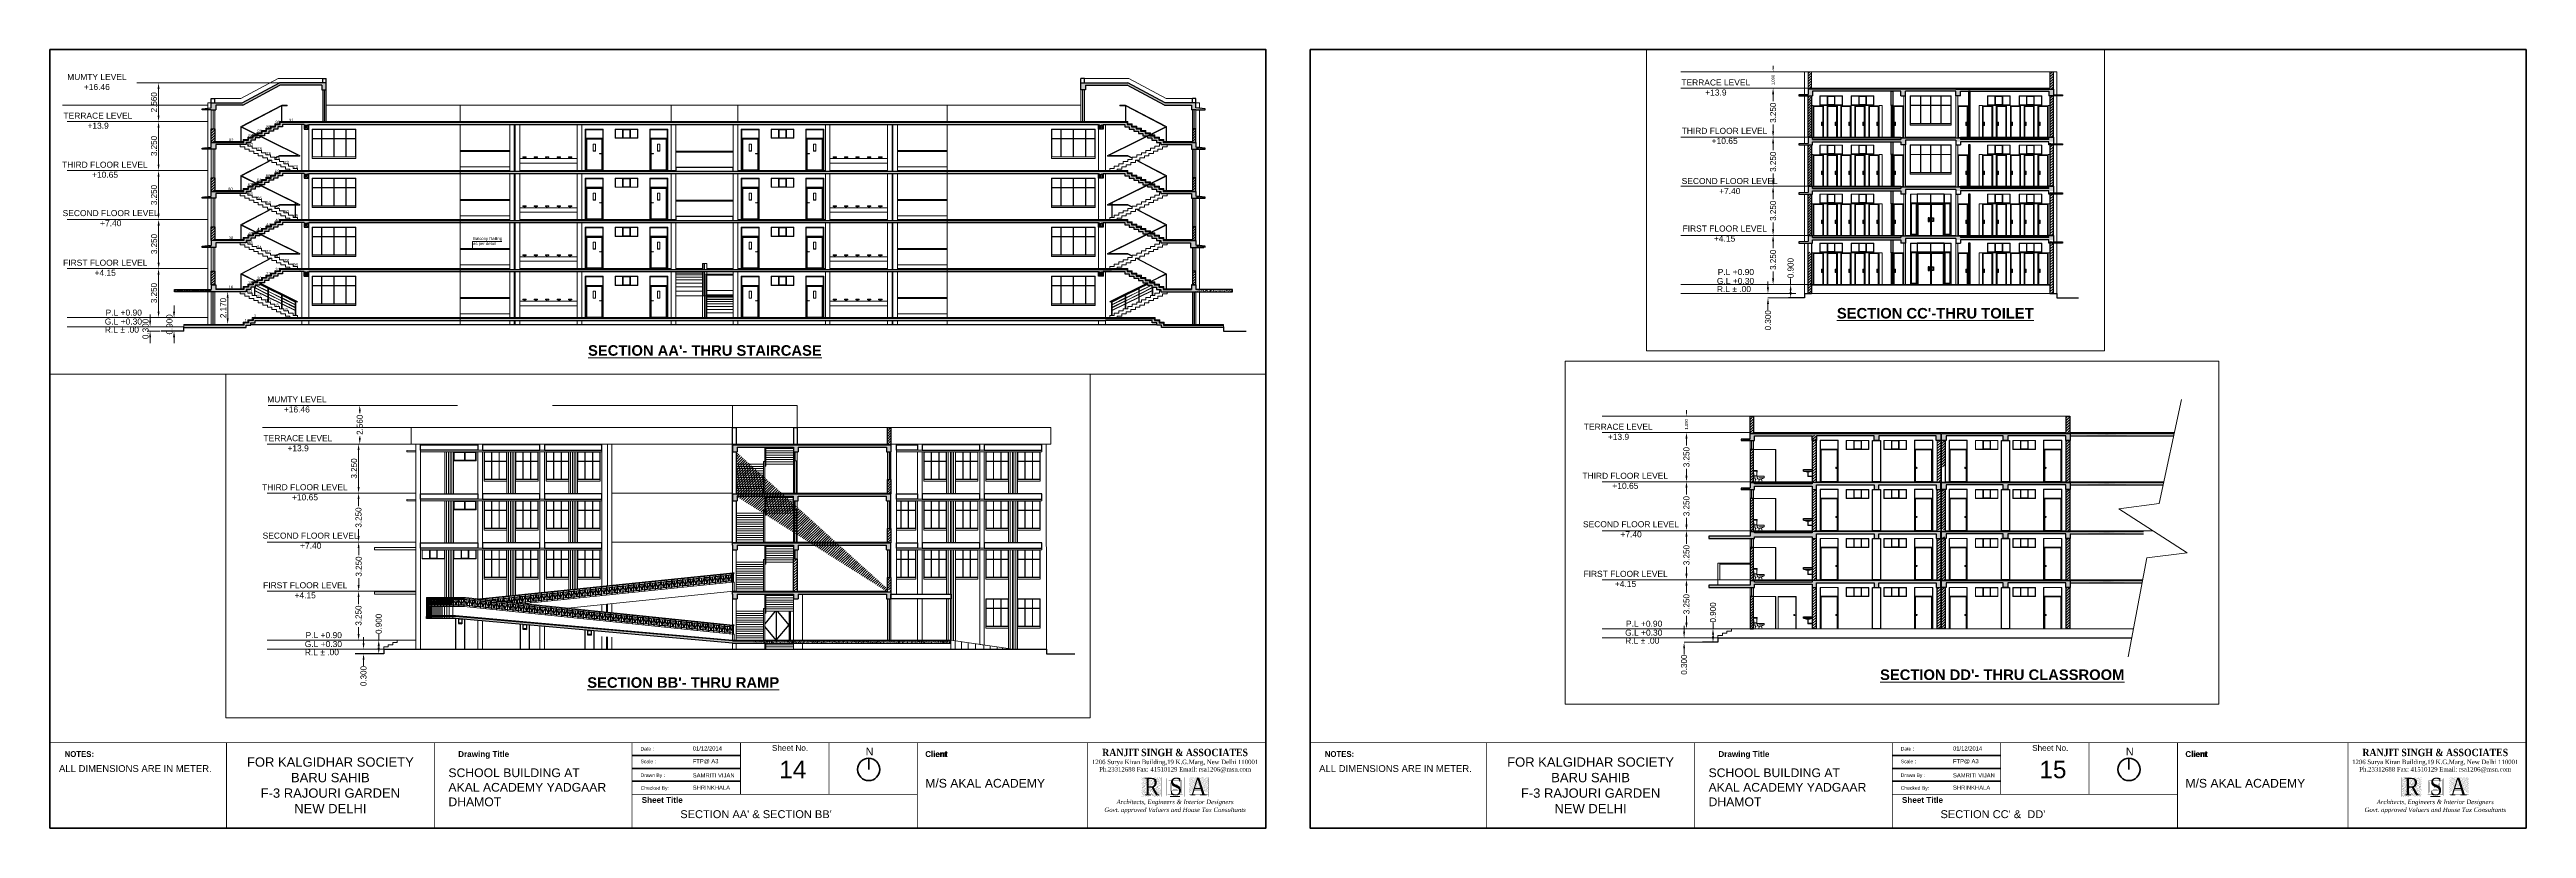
# Paper-space layout 'Sections' of a CAD drawing. Header units: millimetres. Extents: x 17.4 to 50.1, y 0 to 10.3.
# The model-space entities are those that its viewports show. They can reach past a viewport. Long polylines and large blocks are cut down to what shows.
import ezdxf

# ---------------------------------------------------------------- set-up
doc = ezdxf.new("R2010")
doc.units = ezdxf.units.MM
doc.header["$LTSCALE"] = 40
doc.header["$MEASUREMENT"] = 0
doc.header["$PDMODE"] = 32
doc.header["$PDSIZE"] = 0.02
for name, pattern in [('DASHDOT', [1, 0.5, -0.25, 0, -0.25]), ('DASHED', [0.75, 0.5, -0.25]), ('DASHED2', [0.375, 0.25, -0.125])]:
    doc.linetypes.add(name, pattern=pattern)
doc.layers.get('0').update_dxf_attribs({"linetype": 'CONTINUOUS', "lineweight": 20})
doc.layers.get('Defpoints').update_dxf_attribs({"linetype": 'CONTINUOUS', "lineweight": 20})
for name, color, linetype, lineweight in [('A-ANNO-TITL', 7, 'CONTINUOUS', 35), ('Beam', 254, 'CONTINUOUS', 25), ('CLL LEV.', 15, 'CONTINUOUS', 18), ('Column', 252, 'CONTINUOUS', 30), ('Column Hatch', 253, 'CONTINUOUS', 13), ('CUBICAL TOILET', 160, 'CONTINUOUS', 15), ('Dim', 220, 'CONTINUOUS', 15), ('Door', 54, 'CONTINUOUS', 18), ('E1', 7, 'CONTINUOUS', 20), ('E2', 250, 'CONTINUOUS', 20), ('E3', 251, 'CONTINUOUS', 18), ('E6', 254, 'CONTINUOUS', 15), ('elevation', 7, 'CONTINUOUS', 9), ('Fixture', 44, 'CONTINUOUS', 15), ('flooing', 92, 'CONTINUOUS', 20), ('FLOOR FINISH', 10, 'CONTINUOUS', 15), ('GRID', 134, 'DASHDOT', 13), ('Hatch', 42, 'CONTINUOUS', 15), ('Hidden', 30, 'DASHED', 18), ('LINE', 22, 'CONTINUOUS', 13), ('Railing', 23, 'CONTINUOUS', 18), ('RAMP', 213, 'CONTINUOUS', 15), ('Stair', 1, 'CONTINUOUS', 15), ('TEXT', 7, 'CONTINUOUS', 20), ('Ventilator', 6, 'DASHED', 18), ('Wall', 7, 'CONTINUOUS', 30), ('Window', 150, 'CONTINUOUS', 15), ('Window-Wall', 7, 'CONTINUOUS', 18)]:
    doc.layers.add(name, color=color, linetype=linetype, lineweight=lineweight)
doc.styles.add('DIM', font='arial.ttf')
doc.styles.add('Tabrej', font='GOTHIC.TTF')
doc.styles.add('TITLE-MED', font='arial.ttf', dxfattribs={"height": 2000})
doc.styles.add('TITLE-MED-2', font='arial.ttf')
doc.dimstyles.new('DIMEN', dxfattribs={"dimtxt": 0.2, "dimasz": 0.25, "dimexe": 0.18, "dimexo": 0.0625, "dimgap": 0.09, "dimtad": 0, "dimdec": 3, "dimzin": 0, "dimdsep": 46, "dimtxsty": 'Tabrej', "dimcen": 0, "dimclrd": 256, "dimclre": 256, "dimclrt": 7, "dimadec": 0, "dimazin": 0, "dimtfac": 1, "dimtdec": 3, "dimtofl": 0, "dimtmove": 0, "dimatfit": 1, "dimfxl": 0, "dimtolj": 1, "dimtzin": 0, "dimlwd": -1, "dimlwe": -1, "dimarcsym": 0})
doc.dimstyles.new('Tabrej', dxfattribs={"dimtxt": 0.5, "dimasz": 0.45, "dimexe": 0.18, "dimexo": 0.0625, "dimgap": 0.09, "dimtad": 0, "dimdec": 3, "dimzin": 0, "dimdsep": 46, "dimtxsty": 'Tabrej', "dimcen": 0, "dimclrd": 256, "dimclre": 256, "dimclrt": 7, "dimaunit": 1, "dimadec": 3, "dimazin": 0, "dimtfac": 1, "dimtdec": 3, "dimtofl": 0, "dimtmove": 0, "dimatfit": 3, "dimfxl": 0, "dimtolj": 1, "dimtzin": 0, "dimlwd": -1, "dimlwe": -1, "dimarcsym": 0})
pattern_1 = [(50, (0, -1.05), (0.1434520365, -0.012550427), [0.015, -0.165]), (355, (0, -1.05), (-0.0277502667, 0.1504384267), [0.012, -0.132]), (100.4514445, (0.01195, -1.05105), (0.1157017693, 0.1378879982), [0.0127480384, -0.1402284224]), (46.1842, (0, -1.01), (0.213448266, -0.033103856), [0.0225, -0.2475]), (96.6356355, (0.01779, -1.01276), (0.186932389, 0.19482372), [0.019122068, -0.210342752]), (351.184164, (0, -1.01), (0.186932389, 0.19482372), [0.018, -0.198]), (21, (0.02, -1.02), (0.1193814104, -0.0805237781), [0.015, -0.165]), (326, (0.02, -1.02), (0.0486630664, 0.145030009), [0.012, -0.132]), (71.4514447, (0.02995, -1.02671), (0.1680444753, 0.0645062306), [0.012748038, -0.1402284224]), (37.5, (0, -1.05), (0.00243197106, 0.06657877077), [0, -0.1304, 0, -0.134, 0, -0.1325]), (7.5, (0, -1.05), (0.0526139075, 0.0788823424), [0, -0.0764, 0, -0.1274, 0, -0.0505]), (327.5, (-0.0446, -1.05), (0.10676448723, -0.00451097435), [0, -0.05, 0, -0.156, 0, -0.207]), (317.5, (-0.0646, -1.05), (0.1166372339, 0.0200209965), [0, -0.065, 0, -0.1036, 0, -0.147])]
pattern_2 = [(50, (0, 0), (0.1434520365, -0.012550427), [0.015, -0.165]), (355, (0, 0), (-0.0277502667, 0.1504384267), [0.012, -0.132]), (100.4514445, (0.01195, -0.00105), (0.1157017693, 0.1378879982), [0.0127480384, -0.1402284224]), (46.1842, (0, 0.04), (0.213448266, -0.033103856), [0.0225, -0.2475]), (96.6356355, (0.01779, 0.03724), (0.186932389, 0.19482372), [0.019122068, -0.210342752]), (351.184164, (0, 0.04), (0.186932389, 0.19482372), [0.018, -0.198]), (21, (0.02, 0.03), (0.1193814104, -0.0805237781), [0.015, -0.165]), (326, (0.02, 0.03), (0.0486630664, 0.145030009), [0.012, -0.132]), (71.4514447, (0.02995, 0.02329), (0.1680444753, 0.0645062306), [0.012748038, -0.1402284224]), (37.5, (0, 0), (0.00243197106, 0.06657877077), [0, -0.1304, 0, -0.134, 0, -0.1325]), (7.5, (0, 0), (0.0526139075, 0.0788823424), [0, -0.0764, 0, -0.1274, 0, -0.0505]), (327.5, (-0.0446, 0), (0.10676448723, -0.00451097435), [0, -0.05, 0, -0.156, 0, -0.207]), (317.5, (-0.0646, 0), (0.1166372339, 0.0200209965), [0, -0.065, 0, -0.1036, 0, -0.147])]

# ---------------------------------------------------------------- blocks, each defined once
blk = doc.blocks.new('RSA LOGO')
at = {"layer": 'A-ANNO-TITL', "color": 7, "lineweight": 5}
blk.add_line((-164, -1741), (164, -1741), dxfattribs=at)
at = {"layer": 'A-ANNO-TITL', "color": 7, "lineweight": 5, "const_width": 4.37}
for points in [[(-1130, -1315), (-1100, -1245), (-1015, -1124), (-891, -1085)], [(-1130, -1315), (-1100, -1245), (-1015, -1124), (-891, -1085)], [(-1130, -1225), (-1037, -1093), (-1013, -1085)], [(-1130, -1098), (-1121, -1085)], [(-1130, -1161), (-1076, -1085)], [(-894, -1741), (-915, -1736), (-966, -1713), (-1014, -1682), (-1078, -1621), (-1130, -1520)], [(-894, -1741), (-915, -1736), (-966, -1713), (-1014, -1682), (-1078, -1621), (-1130, -1520)], [(-990, -1741), (-1036, -1710), (-1107, -1643), (-1130, -1599)], [(-1056, -1741), (-1059, -1739), (-1130, -1672)], [(-707, -1085), (-615, -1122), (-542, -1191), (-504, -1246), (-476, -1309), (-474, -1321)], [(-707, -1085), (-615, -1122), (-542, -1191), (-504, -1246), (-476, -1309), (-474, -1321)], [(-474, -1506), (-490, -1559), (-546, -1643), (-609, -1695), (-658, -1723), (-706, -1741)], [(-474, -1506), (-490, -1559), (-546, -1643), (-609, -1695), (-658, -1723), (-706, -1741)], [(-474, -1601), (-519, -1668), (-588, -1725), (-616, -1741)], [(-610, -1085), (-595, -1091), (-514, -1167), (-474, -1225)], [(-474, -1666), (-491, -1693), (-550, -1741)], [(-548, -1085), (-486, -1143), (-474, -1161)], [(-495, -1085), (-474, -1105)], [(514, -1085), (474, -1154)], [(562, -1085), (474, -1238)], [(604, -1085), (474, -1311)], [(646, -1085), (474, -1384)], [(689, -1085), (474, -1457)], [(731, -1085), (474, -1530)], [(773, -1085), (474, -1603)], [(474, -1632), (1130, -1632)], [(474, -1668), (1130, -1668)], [(1130, -1603), (831, -1085)], [(1130, -1530), (873, -1085)], [(1130, -1457), (915, -1085)], [(1130, -1384), (957, -1085)], [(1130, -1311), (999, -1085)], [(1130, -1238), (1042, -1085)], [(1130, -1165), (1084, -1085)], [(-1110, -1741), (-1130, -1722)], [(-474, -1725), (-493, -1741)], [(474, -1705), (1130, -1705)]]:
    blk.add_lwpolyline(points, dxfattribs=at)
for points in [[(-1130, -1741), (-474, -1741), (-474, -1085), (-1130, -1085)], [(-802, -1718), (-851, -1715), (-903, -1701), (-949, -1681), (-991, -1653), (-1048, -1599), (-1097, -1504), (-1112, -1366), (-1068, -1263), (-992, -1155), (-830, -1104), (-721, -1119), (-635, -1154), (-570, -1215), (-536, -1264), (-511, -1320), (-498, -1383), (-497, -1458), (-523, -1543), (-573, -1619), (-630, -1665), (-674, -1690), (-733, -1713)], [(-802, -1682), (-845, -1678), (-891, -1667), (-931, -1649), (-968, -1624), (-1019, -1576), (-1062, -1493), (-1075, -1371), (-1036, -1281), (-969, -1186), (-827, -1141), (-730, -1155), (-655, -1185), (-597, -1239), (-568, -1282), (-546, -1331), (-535, -1387), (-534, -1452), (-556, -1527), (-601, -1594), (-650, -1635), (-690, -1657), (-742, -1677)], [(-802, -1645), (-839, -1642), (-879, -1632), (-914, -1617), (-945, -1596), (-989, -1554), (-1026, -1482), (-1038, -1377), (-1004, -1299), (-946, -1217), (-824, -1179), (-739, -1190), (-675, -1216), (-625, -1263), (-600, -1300), (-581, -1342), (-571, -1391), (-570, -1447), (-590, -1512), (-628, -1569), (-671, -1605), (-705, -1624), (-750, -1641)], [(-802, -1609), (-833, -1606), (-867, -1598), (-896, -1585), (-923, -1567), (-960, -1532), (-991, -1472), (-1000, -1383), (-972, -1317), (-924, -1248), (-820, -1216), (-749, -1226), (-695, -1247), (-653, -1287), (-632, -1318), (-616, -1353), (-607, -1395), (-607, -1442), (-623, -1496), (-656, -1545), (-692, -1575), (-721, -1591), (-758, -1605)], [(-802, -1572), (-827, -1570), (-855, -1563), (-878, -1553), (-900, -1538), (-930, -1510), (-955, -1461), (-963, -1388), (-940, -1334), (-901, -1279), (-817, -1253), (-758, -1261), (-715, -1279), (-681, -1311), (-664, -1335), (-651, -1364), (-644, -1399), (-643, -1437), (-656, -1480), (-683, -1520), (-713, -1545), (-736, -1558), (-766, -1569)], [(-802, -1536), (-821, -1534), (-843, -1528), (-861, -1520), (-877, -1510), (-900, -1487), (-920, -1450), (-926, -1394), (-908, -1352), (-878, -1310), (-814, -1290), (-768, -1297), (-735, -1310), (-708, -1335), (-696, -1353), (-686, -1375), (-680, -1403), (-680, -1432), (-690, -1464), (-710, -1495), (-734, -1515), (-752, -1525), (-774, -1533)], [(-802, -1499), (-815, -1498), (-831, -1494), (-843, -1488), (-854, -1481), (-871, -1465), (-884, -1439), (-889, -1400), (-876, -1370), (-856, -1341), (-811, -1327), (-777, -1332), (-755, -1341), (-736, -1359), (-727, -1371), (-721, -1386), (-717, -1407), (-716, -1427), (-723, -1449), (-738, -1471), (-754, -1484), (-767, -1492), (-782, -1497)], [(-802, -1462), (-809, -1462), (-819, -1459), (-826, -1456), (-831, -1453), (-841, -1443), (-849, -1429), (-851, -1406), (-844, -1388), (-833, -1373), (-808, -1365), (-787, -1368), (-775, -1372), (-764, -1383), (-759, -1389), (-756, -1398), (-753, -1411), (-753, -1421), (-756, -1433), (-765, -1446), (-775, -1454), (-783, -1459), (-790, -1461)], [(-802, -1426), (-803, -1426), (-807, -1425), (-808, -1424), (-809, -1424), (-812, -1421), (-813, -1418), (-814, -1411), (-812, -1406), (-810, -1404), (-805, -1402), (-796, -1403), (-795, -1403), (-792, -1407), (-791, -1407), (-791, -1409), (-789, -1415), (-789, -1416), (-790, -1417), (-792, -1421), (-796, -1424), (-798, -1425), (-798, -1426)], [(-328, -1741), (328, -1741), (328, -1085), (-328, -1085)], [(-292, -1705), (292, -1705), (292, -1122), (-292, -1122)], [(-255, -1668), (255, -1668), (255, -1158), (-255, -1158)], [(-219, -1632), (219, -1632), (219, -1194), (-219, -1194)], [(-182, -1595), (182, -1595), (182, -1231), (-182, -1231)], [(-146, -1559), (146, -1559), (146, -1267), (-146, -1267)], [(-109, -1523), (109, -1523), (109, -1304), (-109, -1304)], [(-109, -1523), (109, -1523), (109, -1304), (-109, -1304)], [(-73, -1486), (73, -1486), (73, -1340), (-73, -1340)], [(-73, -1486), (73, -1486), (73, -1340), (-73, -1340)], [(-36, -1450), (36, -1450), (36, -1377), (-36, -1377)], [(1130, -1741), (474, -1741), (474, -1085), (1130, -1085)], [(520, -1595), (1084, -1595), (802, -1108)], [(583, -1559), (1020, -1559), (802, -1180)], [(646, -1523), (957, -1523), (802, -1253)], [(710, -1486), (894, -1486), (802, -1326)], [(773, -1450), (831, -1450), (802, -1399)]]:
    blk.add_lwpolyline(points, close=True, dxfattribs=at)
at = {"layer": 'A-ANNO-TITL', "color": 7, "attachment_point": 2, "style": 'DIM'}
for s, insert, char_height, width in [('{\\fGaramond|b1|i0|c0|p18;RANJIT SINGH & ASSOCIATES}', (0, -120), 250, 12443), ('{\\fGaramond|b0|i0|c0|p18;1206 Surya Kiran Building,19 K.G.Marg, New Delhi 110001\\PPh.23312688 Fax: 41510129 Email: rsa1206@msn.com}', (0, -490), 150, 6610.1), ('{\\fgaramond|b0|i1|c0|p18;\\H0.8333x;Govt. approved Valuers and House Tax Consultants}', (0, -2111), 180, 6610.1), ('{\\fgaramond|b0|i1|c0|p18;\\H0.8333x;Architects, Engineers & Interior Designers}', (0, -1844), 180, 6610.1)]:
    blk.add_mtext(s, dxfattribs=dict(at, insert=insert, char_height=char_height, width=width))
at = {"layer": 'A-ANNO-TITL', "color": 252, "lineweight": -3, "char_height": 590.49, "width": 320.44, "attachment_point": 1, "style": 'DIM'}
for s, insert in [('{\\fGaramond|b0|i0|c0|p18;\\C5;R}', (-1053, -1103)), ('{\\fGaramond|b0|i0|c0|p18;\\C5;S}', (-189, -1103)), ('{\\fGaramond|b0|i0|c0|p18;\\C5;A}', (504, -1103))]:
    blk.add_mtext(s, dxfattribs=dict(at, insert=insert))
blk = doc.blocks.new('A$C238F634F')
at = {"layer": 'TEXT', "lineweight": 25, "ltscale": 10000, "insert": (0.12, 0.832), "char_height": 0.09, "width": 3.92354, "attachment_point": 1, "style": 'DIM'}
blk.add_mtext('ALL DIMENSIONS ARE IN METER.', dxfattribs=at)
blk = doc.blocks.new('COLMN SEC')
at = {"layer": 'E6', "linetype": 'Continuous', "ltscale": 0.05}
for points in [[(4908.24, -795.12), (4908.24, -795.07), (4908.54, -795.07), (4908.54, -795.12)], [(4908.24, -798.37), (4908.24, -795.27)], [(4908.54, -795.27), (4908.54, -798.37)], [(4908.24, -801.62), (4908.24, -798.52)], [(4908.54, -798.52), (4908.54, -801.62)], [(4908.24, -804.82), (4908.24, -801.77)], [(4908.54, -801.77), (4908.54, -804.82)], [(4908.24, -804.87), (4908.24, -804.82)], [(4908.54, -804.82), (4908.54, -804.87)], [(4908.24, -808.12), (4908.24, -805.02)], [(4908.54, -805.02), (4908.54, -808.12)], [(4908.54, -808.27), (4908.54, -808.52), (4908.24, -808.52), (4908.24, -808.27)]]:
    blk.add_lwpolyline(points, dxfattribs=at)
blk = doc.blocks.new('WATER TAP')
at = {"layer": 'Fixture', "linetype": 'ByBlock'}
for p, q in [((1006192, 147333), (1006192, 147349)), ((1006192, 147349), (1006232, 147349)), ((1006220, 147333), (1006192, 147333)), ((1006220, 147304), (1006220, 147333)), ((1006271, 147349), (1006232, 147349)), ((1006243, 147333), (1006271, 147333)), ((1006243, 147314), (1006243, 147333)), ((1006243, 147304), (1006243, 147314)), ((1006271, 147333), (1006271, 147349))]:
    blk.add_line(p, q, dxfattribs=at)
blk = doc.blocks.new('WINDOW FRONT CORR')
at = {"layer": 'CLL LEV.', "ltscale": 0.05}
blk.add_line((6032.89, -394.51), (6035.78, -394.51), dxfattribs=at)
at = {"layer": 'CLL LEV.', "linetype": 'Continuous', "ltscale": 0.05}
blk.add_lwpolyline([(6035.78, -394.51), (6032.89, -394.51), (6032.89, -394.61), (6035.78, -394.61)], close=True, dxfattribs=at)
at = {"layer": 'Window', "linetype": 'Continuous', "ltscale": 0.05}
blk.add_lwpolyline([(6032.89, -394.51), (6035.78, -394.51), (6035.78, -392.67), (6032.89, -392.67)], close=True, dxfattribs=at)
at = {"layer": 'Window', "ltscale": 0.05}
for points in [[(6033.51, -393.28), (6032.91, -393.28), (6032.91, -392.69), (6033.51, -392.69)], [(6033.51, -394.49), (6032.91, -394.49), (6032.91, -393.3), (6033.51, -393.3)], [(6033.53, -393.28), (6034.32, -393.28), (6034.32, -392.69), (6033.53, -392.69)], [(6033.53, -394.49), (6034.32, -394.49), (6034.32, -393.3), (6033.53, -393.3)], [(6034.34, -393.28), (6035.13, -393.28), (6035.13, -392.69), (6034.34, -392.69)], [(6034.34, -394.49), (6035.13, -394.49), (6035.13, -393.3), (6034.34, -393.3)], [(6035.15, -393.28), (6035.76, -393.28), (6035.76, -392.69), (6035.15, -392.69)], [(6035.15, -394.49), (6035.76, -394.49), (6035.76, -393.3), (6035.15, -393.3)]]:
    blk.add_lwpolyline(points, close=True, dxfattribs=at)
blk = doc.blocks.new('RTY')
at = {"layer": 'Ventilator', "linetype": 'ByBlock', "ltscale": 0.05}
for p, q in [((0, 0.6), (0, 0)), ((1.5, 0.6), (0, 0.6)), ((0, 0), (1.5, 0)), ((0.05, 0.55), (0.05, 0.05)), ((0.725, 0.55), (0.05, 0.55)), ((0.05, 0.05), (0.725, 0.05)), ((0.725, 0.55), (0.725, 0.05)), ((1.45, 0.55), (0.775, 0.55)), ((0.775, 0.55), (0.775, 0.05)), ((0.775, 0.05), (1.45, 0.05)), ((1.45, 0.05), (1.45, 0.55)), ((1.5, 0), (1.5, 0.6))]:
    blk.add_line(p, q, dxfattribs=at)
blk = doc.blocks.new('RET')
at = {"layer": 'CLL LEV.', "ltscale": 0.05}
blk.add_lwpolyline([(-0.05, -0.15), (1.45, -0.15), (1.45, -0.05), (-0.05, -0.05)], close=True, dxfattribs=at)
at = {"layer": 'Window', "ltscale": 0.05}
for points in [[(1.45, -0.05), (-0.05, -0.05), (-0.05, 1.79), (1.45, 1.79)], [(0.44, 1.16), (-0.03, 1.16), (-0.03, 1.77), (0.44, 1.77)], [(0.46, 1.16), (0.94, 1.16), (0.94, 1.77), (0.46, 1.77)], [(0.96, 1.77), (1.43, 1.77), (1.43, 1.16), (0.96, 1.16)], [(0.44, -0.03), (-0.03, -0.03), (-0.03, 1.14), (0.44, 1.14)], [(0.46, 1.14), (0.94, 1.14), (0.94, -0.03), (0.46, -0.03)], [(0.96, -0.03), (1.43, -0.03), (1.43, 1.14), (0.96, 1.14)]]:
    blk.add_lwpolyline(points, close=True, dxfattribs=at)
blk = doc.blocks.new('DOOR TOILET ELEV')
at = {"layer": 'Door', "linetype": 'Continuous', "ltscale": 0.05}
for points in [[(6019.6, -473.78), (6019.6, -471.68), (6018.92, -471.68), (6018.92, -473.78), (6019.6, -473.78)], [(6019.55, -473.78), (6019.55, -471.73), (6018.97, -471.73), (6018.97, -473.78)]]:
    blk.add_lwpolyline(points, dxfattribs=at)
blk.add_lwpolyline([(6019.51, -472.77), (6019.46, -472.77), (6019.46, -472.99), (6019.51, -472.99)], close=True, dxfattribs=at)
blk = doc.blocks.new('WINDOW NEWW')
at = {"layer": 'CLL LEV.', "ltscale": 0.05}
blk.add_line((6320.47, -387.04), (6320.47, -386.94), dxfattribs=at)
at = {"layer": 'CLL LEV.', "linetype": 'Continuous', "ltscale": 0.05}
blk.add_lwpolyline([(6323.17, -386.94), (6320.47, -386.94), (6320.47, -387.04), (6323.17, -387.04)], close=True, dxfattribs=at)
at = {"layer": 'Window'}
for points in [[(6320.47, -385.1), (6323.17, -385.1), (6323.17, -386.94), (6320.47, -386.94)], [(6320.49, -385.12), (6323.15, -385.12), (6323.15, -386.92), (6320.49, -386.92)]]:
    blk.add_lwpolyline(points, close=True, dxfattribs=at)
at = {"layer": 'Window', "ltscale": 0.05}
for points in [[(6321.14, -385.72), (6320.49, -385.72), (6320.49, -385.12), (6321.14, -385.12)], [(6321.14, -386.92), (6320.49, -386.92), (6320.49, -385.74), (6321.14, -385.74)], [(6321.16, -385.72), (6321.81, -385.72), (6321.81, -385.12), (6321.16, -385.12)], [(6321.16, -386.92), (6321.81, -386.92), (6321.81, -385.74), (6321.16, -385.74)], [(6321.83, -385.72), (6322.49, -385.72), (6322.49, -385.12), (6321.83, -385.12)], [(6322.49, -386.92), (6321.83, -386.92), (6321.83, -385.74), (6322.49, -385.74)], [(6323.15, -385.72), (6322.51, -385.72), (6322.51, -385.12), (6323.15, -385.12)], [(6322.51, -386.92), (6323.15, -386.92), (6323.15, -385.74), (6322.51, -385.74)]]:
    blk.add_lwpolyline(points, close=True, dxfattribs=at)
blk = doc.blocks.new('A$C64E11991')
at = {"layer": 'Fixture'}
for p, q in [((0, 27.5), (0.5, 15.5)), ((0, 26.5), (9, 26.5)), ((8.5, 28), (0.5, 28)), ((1, 15), (7.5, 15)), ((3, 14.5), (7.5, 14.5)), ((3, 0), (4.5, 1.5)), ((3.1, 15), (3.7, 8)), ((3.7, 8), (5.1, 6.7)), ((4.4, 1.4), (4.3, 1.9)), ((7.5, 14.5), (7.5, 13.5)), ((7.5, 13.5), (26, 13.5)), ((8, 15.5), (8, 26.5)), ((8, 25.2), (8.8, 25.2)), ((8.8, 23.9), (8.1, 23.9)), ((8.8, 25.2), (8.8, 24.3)), ((8.8, 24.3), (8.8, 23.9)), ((9, 26.5), (9, 27.5)), ((27, 10), (13, 10)), ((13, 0), (14.5, 5.5)), ((20.5, 6.5), (27, 10)), ((22, 0), (20.5, 6.5)), ((27, 12.5), (27, 10)), ((3, 0), (22, 0))]:
    blk.add_line(p, q, dxfattribs=at)
for centre, radius, start, end in [((0.5, 27.5), 0.5, 90, 182.2026), ((1, 15.5), 0.5, 182.2026, 270), ((7.3, 2.7), 3.08, 141.17258, 195.50515), ((4.4, 5.7), 1.21, 294.79988, 50.69801), ((7.5, 15.5), 0.5, 270, 360), ((8.5, 27.5), 0.5, 0, 90), ((14.7, 10.8), 5.34, 167.46643, 267.67076), ((19, -3), 9.62, 81.02737, 117.89727), ((26, 12.5), 1, 360, 90)]:
    blk.add_arc(centre, radius, start, end, dxfattribs=at)
blk = doc.blocks.new('DOOOR CLASSSSS')
at = {"layer": 'Door', "linetype": 'Continuous', "ltscale": 0.05}
blk.add_line((4913.25, -808.07), (4914.45, -808.07), dxfattribs=at)
for points in [[(4914.45, -808.07), (4914.45, -805.33), (4913.25, -805.33), (4913.25, -808.07)], [(4914.4, -808.07), (4914.4, -805.94), (4913.3, -805.94), (4913.3, -808.07)], [(4914.38, -808.07), (4914.38, -805.96), (4913.32, -805.96), (4913.32, -808.07)]]:
    blk.add_lwpolyline(points, dxfattribs=at)
blk.add_lwpolyline([(4913.27, -805.92), (4914.43, -805.92), (4914.43, -805.35), (4913.27, -805.35)], close=True, dxfattribs=at)
at = {"layer": 'Door'}
for radius in [0.0385, 0.0308]:
    blk.add_circle((4914.32, -807.16), radius, dxfattribs=at)
blk = doc.blocks.new('*D103')
at = {"layer": 'Defpoints', "color": 0, "ltscale": 0.05, "transparency": 16777216}
for p in [(5455.56, -589.76), (5455.63, -589.76), (5455.65, -593.01)]:
    blk.add_point(p, dxfattribs=at)
at = {"layer": 'Dim', "ltscale": 0.05, "transparency": 16777216}
for p, q in [((5455.57, -589.76), (5455.38, -589.76)), ((5455.56, -592.61), (5455.56, -590.16)), ((5455.58, -593.01), (5455.38, -593.01))]:
    blk.add_line(p, q, dxfattribs=at)
for points in [[(5455.5, -590.16), (5455.63, -590.16), (5455.56, -589.76)], [(5455.5, -592.61), (5455.63, -592.61), (5455.56, -593.01)]]:
    blk.add_solid(points, dxfattribs=at)
at = {"layer": 'Dim', "color": 7, "ltscale": 0.05, "transparency": 16777216, "insert": (5455.26, -591.38), "char_height": 0.4, "attachment_point": 5, "rotation": 90, "style": 'Tabrej'}
blk.add_mtext('\\A1;3.250', dxfattribs=at)
blk = doc.blocks.new('*D104')
at = {"layer": 'Defpoints', "color": 0, "ltscale": 0.05, "transparency": 16777216}
for p in [(5455.57, -586.51), (5455.57, -586.51), (5455.57, -589.76)]:
    blk.add_point(p, dxfattribs=at)
at = {"layer": 'Dim', "ltscale": 0.05, "transparency": 16777216}
for p, q in [((5455.51, -586.51), (5455.39, -586.51)), ((5455.57, -589.36), (5455.57, -586.91)), ((5455.51, -589.76), (5455.39, -589.76))]:
    blk.add_line(p, q, dxfattribs=at)
for points in [[(5455.5, -586.91), (5455.64, -586.91), (5455.57, -586.51)], [(5455.5, -589.36), (5455.64, -589.36), (5455.57, -589.76)]]:
    blk.add_solid(points, dxfattribs=at)
at = {"layer": 'Dim', "color": 7, "ltscale": 0.05, "transparency": 16777216, "insert": (5455.27, -588.13), "char_height": 0.4, "attachment_point": 5, "rotation": 90, "style": 'Tabrej'}
blk.add_mtext('\\A1;3.250', dxfattribs=at)
blk = doc.blocks.new('*D105')
at = {"layer": 'Defpoints', "color": 0, "ltscale": 0.05, "transparency": 16777216}
for p in [(5455.56, -583.26), (5455.56, -583.26), (5455.56, -586.51)]:
    blk.add_point(p, dxfattribs=at)
at = {"layer": 'Dim', "ltscale": 0.05, "transparency": 16777216}
for p, q in [((5455.5, -583.26), (5455.38, -583.26)), ((5455.56, -586.11), (5455.56, -583.66)), ((5455.5, -586.51), (5455.38, -586.51))]:
    blk.add_line(p, q, dxfattribs=at)
for points in [[(5455.5, -583.66), (5455.63, -583.66), (5455.56, -583.26)], [(5455.5, -586.11), (5455.63, -586.11), (5455.56, -586.51)]]:
    blk.add_solid(points, dxfattribs=at)
at = {"layer": 'Dim', "color": 7, "ltscale": 0.05, "transparency": 16777216, "insert": (5455.26, -584.88), "char_height": 0.4, "attachment_point": 5, "rotation": 90, "style": 'Tabrej'}
blk.add_mtext('\\A1;3.250', dxfattribs=at)
blk = doc.blocks.new('*D106')
at = {"layer": 'Defpoints', "color": 0, "ltscale": 0.05, "transparency": 16777216}
for p in [(5455.56, -580.01), (5455.56, -580.01), (5455.56, -583.26)]:
    blk.add_point(p, dxfattribs=at)
at = {"layer": 'Dim', "ltscale": 0.05, "transparency": 16777216}
for p, q in [((5455.5, -580.01), (5455.38, -580.01)), ((5455.56, -582.86), (5455.56, -580.41)), ((5455.5, -583.26), (5455.38, -583.26))]:
    blk.add_line(p, q, dxfattribs=at)
for points in [[(5455.5, -580.41), (5455.63, -580.41), (5455.56, -580.01)], [(5455.5, -582.86), (5455.63, -582.86), (5455.56, -583.26)]]:
    blk.add_solid(points, dxfattribs=at)
at = {"layer": 'Dim', "color": 7, "ltscale": 0.05, "transparency": 16777216, "insert": (5455.26, -581.63), "char_height": 0.4, "attachment_point": 5, "rotation": 90, "style": 'Tabrej'}
blk.add_mtext('\\A1;3.250', dxfattribs=at)
blk = doc.blocks.new('*D107')
at = {"layer": 'Defpoints', "color": 0, "ltscale": 0.05, "transparency": 16777216}
for p in [(5455.16, -593.01), (5455.73, -593.91), (5456.59, -593.91)]:
    blk.add_point(p, dxfattribs=at)
at = {"layer": 'Dim', "ltscale": 0.05, "transparency": 16777216}
for p, q in [((5456.59, -592.61), (5456.59, -592.21)), ((5455.22, -593.01), (5456.77, -593.01)), ((5455.79, -593.91), (5456.77, -593.91)), ((5456.59, -594.31), (5456.59, -594.71))]:
    blk.add_line(p, q, dxfattribs=at)
for points in [[(5456.52, -592.61), (5456.66, -592.61), (5456.59, -593.01)], [(5456.52, -594.31), (5456.66, -594.31), (5456.59, -593.91)]]:
    blk.add_solid(points, dxfattribs=at)
at = {"layer": 'Dim', "color": 7, "ltscale": 0.05, "transparency": 16777216, "insert": (5456.29, -593.46), "char_height": 0.4, "attachment_point": 5, "rotation": 90, "style": 'Tabrej'}
blk.add_mtext('\\A1;0.900', dxfattribs=at)
blk = doc.blocks.new('*D108')
at = {"layer": 'Defpoints', "color": 0, "ltscale": 0.05, "transparency": 16777216}
for p in [(5455, -593.61), (5455.73, -593.61), (5455.73, -593.91)]:
    blk.add_point(p, dxfattribs=at)
at = {"layer": 'Dim', "ltscale": 0.05, "transparency": 16777216}
for p, q in [((5455, -593.21), (5455, -592.81)), ((5455.67, -593.61), (5454.82, -593.61)), ((5455.67, -593.91), (5454.82, -593.91)), ((5455, -594.31), (5455, -594.71))]:
    blk.add_line(p, q, dxfattribs=at)
for points in [[(5454.94, -593.21), (5455.07, -593.21), (5455, -593.61)], [(5454.94, -594.31), (5455.07, -594.31), (5455, -593.91)]]:
    blk.add_solid(points, dxfattribs=at)
at = {"layer": 'Dim', "color": 7, "ltscale": 0.05, "transparency": 16777216, "insert": (5454.7, -593.76), "char_height": 0.4, "attachment_point": 5, "rotation": 90, "style": 'Tabrej'}
blk.add_mtext('\\A1;0.300', dxfattribs=at)
blk = doc.blocks.new('*D111')
at = {"layer": 'Defpoints', "color": 0, "ltscale": 0.05, "transparency": 16777216}
for p in [(5654.61, -589.76), (5654.69, -589.76), (5654.69, -593.01)]:
    blk.add_point(p, dxfattribs=at)
at = {"layer": 'Dim', "ltscale": 0.05, "transparency": 16777216}
for p, q in [((5654.63, -589.76), (5654.43, -589.76)), ((5654.61, -590.16), (5654.61, -590.62)), ((5654.61, -592.61), (5654.61, -592.15)), ((5654.63, -593.01), (5654.43, -593.01))]:
    blk.add_line(p, q, dxfattribs=at)
for points in [[(5654.54, -590.16), (5654.68, -590.16), (5654.61, -589.76)], [(5654.54, -592.61), (5654.68, -592.61), (5654.61, -593.01)]]:
    blk.add_solid(points, dxfattribs=at)
at = {"layer": 'Dim', "color": 7, "ltscale": 0.05, "transparency": 16777216, "insert": (5654.61, -591.38), "char_height": 0.4, "attachment_point": 5, "rotation": 90, "style": 'Tabrej'}
blk.add_mtext('\\A1;3.250', dxfattribs=at)
blk = doc.blocks.new('*D112')
at = {"layer": 'Defpoints', "color": 0, "ltscale": 0.05, "transparency": 16777216}
for p in [(5654.61, -586.51), (5654.61, -586.51), (5654.61, -589.76)]:
    blk.add_point(p, dxfattribs=at)
at = {"layer": 'Dim', "ltscale": 0.05, "transparency": 16777216}
for p, q in [((5654.55, -586.51), (5654.43, -586.51)), ((5654.61, -586.91), (5654.61, -587.37)), ((5654.61, -589.36), (5654.61, -588.9)), ((5654.55, -589.76), (5654.43, -589.76))]:
    blk.add_line(p, q, dxfattribs=at)
for points in [[(5654.54, -586.91), (5654.68, -586.91), (5654.61, -586.51)], [(5654.54, -589.36), (5654.68, -589.36), (5654.61, -589.76)]]:
    blk.add_solid(points, dxfattribs=at)
at = {"layer": 'Dim', "color": 7, "ltscale": 0.05, "transparency": 16777216, "insert": (5654.61, -588.13), "char_height": 0.4, "attachment_point": 5, "rotation": 90, "style": 'Tabrej'}
blk.add_mtext('\\A1;3.250', dxfattribs=at)
blk = doc.blocks.new('*D113')
at = {"layer": 'Defpoints', "color": 0, "ltscale": 0.05, "transparency": 16777216}
for p in [(5654.61, -583.26), (5654.61, -583.26), (5654.61, -586.51)]:
    blk.add_point(p, dxfattribs=at)
at = {"layer": 'Dim', "ltscale": 0.05, "transparency": 16777216}
for p, q in [((5654.55, -583.26), (5654.43, -583.26)), ((5654.61, -583.66), (5654.61, -584.12)), ((5654.61, -586.11), (5654.61, -585.65)), ((5654.55, -586.51), (5654.43, -586.51))]:
    blk.add_line(p, q, dxfattribs=at)
for points in [[(5654.54, -583.66), (5654.68, -583.66), (5654.61, -583.26)], [(5654.54, -586.11), (5654.68, -586.11), (5654.61, -586.51)]]:
    blk.add_solid(points, dxfattribs=at)
at = {"layer": 'Dim', "color": 7, "ltscale": 0.05, "transparency": 16777216, "insert": (5654.61, -584.88), "char_height": 0.4, "attachment_point": 5, "rotation": 90, "style": 'Tabrej'}
blk.add_mtext('\\A1;3.250', dxfattribs=at)
blk = doc.blocks.new('*D114')
at = {"layer": 'Defpoints', "color": 0, "ltscale": 0.05, "transparency": 16777216}
for p in [(5654.61, -580.01), (5654.61, -580.01), (5654.61, -583.26)]:
    blk.add_point(p, dxfattribs=at)
at = {"layer": 'Dim', "ltscale": 0.05, "transparency": 16777216}
for p, q in [((5654.55, -580.01), (5654.43, -580.01)), ((5654.61, -580.41), (5654.61, -580.87)), ((5654.61, -582.86), (5654.61, -582.4)), ((5654.55, -583.26), (5654.43, -583.26))]:
    blk.add_line(p, q, dxfattribs=at)
for points in [[(5654.54, -580.41), (5654.68, -580.41), (5654.61, -580.01)], [(5654.54, -582.86), (5654.68, -582.86), (5654.61, -583.26)]]:
    blk.add_solid(points, dxfattribs=at)
at = {"layer": 'Dim', "color": 7, "ltscale": 0.05, "transparency": 16777216, "insert": (5654.61, -581.63), "char_height": 0.4, "attachment_point": 5, "rotation": 90, "style": 'Tabrej'}
blk.add_mtext('\\A1;3.250', dxfattribs=at)
blk = doc.blocks.new('*D115')
at = {"layer": 'Defpoints', "color": 0, "ltscale": 0.05, "transparency": 16777216}
for p in [(5654.61, -578.92), (5655.39, -578.92), (5655.39, -580.01)]:
    blk.add_point(p, dxfattribs=at)
at = {"layer": 'Dim', "ltscale": 0.05, "transparency": 16777216}
for p, q in [((5655.33, -578.92), (5654.43, -578.92)), ((5654.61, -578.72), (5654.61, -578.52)), ((5655.33, -580.01), (5654.43, -580.01)), ((5654.61, -580.21), (5654.61, -580.41))]:
    blk.add_line(p, q, dxfattribs=at)
for points in [[(5654.58, -578.72), (5654.64, -578.72), (5654.61, -578.92)], [(5654.58, -580.21), (5654.64, -580.21), (5654.61, -580.01)]]:
    blk.add_solid(points, dxfattribs=at)
at = {"layer": 'Dim', "color": 7, "ltscale": 0.05, "transparency": 16777216, "insert": (5654.61, -579.46), "char_height": 0.2, "attachment_point": 5, "rotation": 90, "style": 'Tabrej'}
blk.add_mtext('\\A1;1.090', dxfattribs=at)
blk = doc.blocks.new('*D109')
at = {"layer": 'Defpoints', "color": 0, "ltscale": 0.05, "transparency": 16777216}
for p in [(5654.63, -593.01), (5655.2, -593.91), (5655.77, -593.91)]:
    blk.add_point(p, dxfattribs=at)
at = {"layer": 'Dim', "ltscale": 0.05, "transparency": 16777216}
for p, q in [((5655.77, -593.01), (5655.77, -592.61)), ((5654.63, -593.01), (5655.77, -593.01)), ((5655.2, -593.91), (5655.77, -593.91)), ((5655.77, -593.51), (5655.77, -593.41))]:
    blk.add_line(p, q, dxfattribs=at)
for points in [[(5655.71, -593.41), (5655.84, -593.41), (5655.77, -593.01)], [(5655.71, -593.51), (5655.84, -593.51), (5655.77, -593.91)]]:
    blk.add_solid(points, dxfattribs=at)
at = {"layer": 'Dim', "color": 7, "ltscale": 0.05, "transparency": 16777216, "insert": (5655.77, -591.93), "char_height": 0.4, "attachment_point": 5, "rotation": 90, "style": 'Tabrej'}
blk.add_mtext('\\A1;0.900', dxfattribs=at)
blk = doc.blocks.new('*D110')
at = {"layer": 'Defpoints', "color": 0, "ltscale": 0.05, "transparency": 16777216}
for p in [(5654.27, -593.61), (5655.2, -593.61), (5655.2, -593.91)]:
    blk.add_point(p, dxfattribs=at)
at = {"layer": 'Dim', "ltscale": 0.05, "transparency": 16777216}
for p, q in [((5654.27, -593.21), (5654.27, -592.81)), ((5655.2, -593.61), (5654.27, -593.61)), ((5655.2, -593.91), (5654.27, -593.91)), ((5654.27, -594.31), (5654.27, -594.71))]:
    blk.add_line(p, q, dxfattribs=at)
for points in [[(5654.2, -593.21), (5654.34, -593.21), (5654.27, -593.61)], [(5654.2, -594.31), (5654.34, -594.31), (5654.27, -593.91)]]:
    blk.add_solid(points, dxfattribs=at)
at = {"layer": 'Dim', "color": 7, "ltscale": 0.05, "transparency": 16777216, "insert": (5654.27, -595.39), "char_height": 0.4, "attachment_point": 5, "rotation": 90, "style": 'Tabrej'}
blk.add_mtext('\\A1;0.300', dxfattribs=at)
blk = doc.blocks.new('*D118')
at = {"layer": 'Defpoints', "color": 0, "ltscale": 0.05, "transparency": 16777216}
for p in [(5721.88, -589.76), (5721.96, -589.76), (5721.96, -593.01)]:
    blk.add_point(p, dxfattribs=at)
at = {"layer": 'Dim', "ltscale": 0.05, "transparency": 16777216}
for p, q in [((5721.9, -589.76), (5721.7, -589.76)), ((5721.88, -590.16), (5721.88, -590.62)), ((5721.88, -592.61), (5721.88, -592.15)), ((5721.9, -593.01), (5721.7, -593.01))]:
    blk.add_line(p, q, dxfattribs=at)
for points in [[(5721.81, -590.16), (5721.95, -590.16), (5721.88, -589.76)], [(5721.81, -592.61), (5721.95, -592.61), (5721.88, -593.01)]]:
    blk.add_solid(points, dxfattribs=at)
at = {"layer": 'Dim', "color": 7, "ltscale": 0.05, "transparency": 16777216, "insert": (5721.88, -591.38), "char_height": 0.4, "attachment_point": 5, "rotation": 90, "style": 'Tabrej'}
blk.add_mtext('\\A1;3.250', dxfattribs=at)
blk = doc.blocks.new('*D119')
at = {"layer": 'Defpoints', "color": 0, "ltscale": 0.05, "transparency": 16777216}
for p in [(5721.88, -586.51), (5721.88, -586.51), (5721.88, -589.76)]:
    blk.add_point(p, dxfattribs=at)
at = {"layer": 'Dim', "ltscale": 0.05, "transparency": 16777216}
for p, q in [((5721.82, -586.51), (5721.7, -586.51)), ((5721.88, -586.91), (5721.88, -587.37)), ((5721.88, -589.36), (5721.88, -588.9)), ((5721.82, -589.76), (5721.7, -589.76))]:
    blk.add_line(p, q, dxfattribs=at)
for points in [[(5721.81, -586.91), (5721.95, -586.91), (5721.88, -586.51)], [(5721.81, -589.36), (5721.95, -589.36), (5721.88, -589.76)]]:
    blk.add_solid(points, dxfattribs=at)
at = {"layer": 'Dim', "color": 7, "ltscale": 0.05, "transparency": 16777216, "insert": (5721.88, -588.13), "char_height": 0.4, "attachment_point": 5, "rotation": 90, "style": 'Tabrej'}
blk.add_mtext('\\A1;3.250', dxfattribs=at)
blk = doc.blocks.new('*D120')
at = {"layer": 'Defpoints', "color": 0, "ltscale": 0.05, "transparency": 16777216}
for p in [(5721.88, -583.26), (5721.88, -583.26), (5721.88, -586.51)]:
    blk.add_point(p, dxfattribs=at)
at = {"layer": 'Dim', "ltscale": 0.05, "transparency": 16777216}
for p, q in [((5721.82, -583.26), (5721.7, -583.26)), ((5721.88, -583.66), (5721.88, -584.12)), ((5721.88, -586.11), (5721.88, -585.65)), ((5721.82, -586.51), (5721.7, -586.51))]:
    blk.add_line(p, q, dxfattribs=at)
for points in [[(5721.81, -583.66), (5721.95, -583.66), (5721.88, -583.26)], [(5721.81, -586.11), (5721.95, -586.11), (5721.88, -586.51)]]:
    blk.add_solid(points, dxfattribs=at)
at = {"layer": 'Dim', "color": 7, "ltscale": 0.05, "transparency": 16777216, "insert": (5721.88, -584.88), "char_height": 0.4, "attachment_point": 5, "rotation": 90, "style": 'Tabrej'}
blk.add_mtext('\\A1;3.250', dxfattribs=at)
blk = doc.blocks.new('*D121')
at = {"layer": 'Defpoints', "color": 0, "ltscale": 0.05, "transparency": 16777216}
for p in [(5721.88, -580.01), (5721.88, -580.01), (5721.88, -583.26)]:
    blk.add_point(p, dxfattribs=at)
at = {"layer": 'Dim', "ltscale": 0.05, "transparency": 16777216}
for p, q in [((5721.82, -580.01), (5721.7, -580.01)), ((5721.88, -580.41), (5721.88, -580.87)), ((5721.88, -582.86), (5721.88, -582.4)), ((5721.82, -583.26), (5721.7, -583.26))]:
    blk.add_line(p, q, dxfattribs=at)
for points in [[(5721.81, -580.41), (5721.95, -580.41), (5721.88, -580.01)], [(5721.81, -582.86), (5721.95, -582.86), (5721.88, -583.26)]]:
    blk.add_solid(points, dxfattribs=at)
at = {"layer": 'Dim', "color": 7, "ltscale": 0.05, "transparency": 16777216, "insert": (5721.88, -581.63), "char_height": 0.4, "attachment_point": 5, "rotation": 90, "style": 'Tabrej'}
blk.add_mtext('\\A1;3.250', dxfattribs=at)
blk = doc.blocks.new('*D122')
at = {"layer": 'Defpoints', "color": 0, "ltscale": 0.05, "transparency": 16777216}
for p in [(5721.88, -578.92), (5722.66, -578.92), (5722.66, -580.01)]:
    blk.add_point(p, dxfattribs=at)
at = {"layer": 'Dim', "ltscale": 0.05, "transparency": 16777216}
for p, q in [((5722.6, -578.92), (5721.7, -578.92)), ((5721.88, -578.72), (5721.88, -578.52)), ((5722.6, -580.01), (5721.7, -580.01)), ((5721.88, -580.21), (5721.88, -580.41))]:
    blk.add_line(p, q, dxfattribs=at)
for points in [[(5721.85, -578.72), (5721.91, -578.72), (5721.88, -578.92)], [(5721.85, -580.21), (5721.91, -580.21), (5721.88, -580.01)]]:
    blk.add_solid(points, dxfattribs=at)
at = {"layer": 'Dim', "color": 7, "ltscale": 0.05, "transparency": 16777216, "insert": (5721.88, -579.46), "char_height": 0.2, "attachment_point": 5, "rotation": 90, "style": 'Tabrej'}
blk.add_mtext('\\A1;1.090', dxfattribs=at)
blk = doc.blocks.new('*D116')
at = {"layer": 'Defpoints', "color": 0, "ltscale": 0.05, "transparency": 16777216}
for p in [(5721.9, -593.01), (5722.47, -593.91), (5723.64, -593.91)]:
    blk.add_point(p, dxfattribs=at)
at = {"layer": 'Dim', "ltscale": 0.05, "transparency": 16777216}
for p, q in [((5723.64, -593.01), (5723.64, -592.61)), ((5721.9, -593.01), (5723.64, -593.01)), ((5722.47, -593.91), (5723.64, -593.91)), ((5723.64, -593.51), (5723.64, -593.41))]:
    blk.add_line(p, q, dxfattribs=at)
for points in [[(5723.57, -593.41), (5723.71, -593.41), (5723.64, -593.01)], [(5723.57, -593.51), (5723.71, -593.51), (5723.64, -593.91)]]:
    blk.add_solid(points, dxfattribs=at)
at = {"layer": 'Dim', "color": 7, "ltscale": 0.05, "transparency": 16777216, "insert": (5723.64, -591.93), "char_height": 0.4, "attachment_point": 5, "rotation": 90, "style": 'Tabrej'}
blk.add_mtext('\\A1;0.900', dxfattribs=at)
blk = doc.blocks.new('*D117')
at = {"layer": 'Defpoints', "color": 0, "ltscale": 0.05, "transparency": 16777216}
for p in [(5721.72, -593.61), (5722.47, -593.61), (5722.47, -593.91)]:
    blk.add_point(p, dxfattribs=at)
at = {"layer": 'Dim', "ltscale": 0.05, "transparency": 16777216}
for p, q in [((5721.72, -593.21), (5721.72, -592.81)), ((5722.47, -593.61), (5721.72, -593.61)), ((5722.47, -593.91), (5721.72, -593.91)), ((5721.72, -594.31), (5721.72, -594.71))]:
    blk.add_line(p, q, dxfattribs=at)
for points in [[(5721.66, -593.21), (5721.79, -593.21), (5721.72, -593.61)], [(5721.66, -594.31), (5721.79, -594.31), (5721.72, -593.91)]]:
    blk.add_solid(points, dxfattribs=at)
at = {"layer": 'Dim', "color": 7, "ltscale": 0.05, "transparency": 16777216, "insert": (5721.72, -595.39), "char_height": 0.4, "attachment_point": 5, "rotation": 90, "style": 'Tabrej'}
blk.add_mtext('\\A1;0.300', dxfattribs=at)
blk = doc.blocks.new('*D199')
at = {"layer": 'Defpoints', "color": 0, "ltscale": 0.05, "transparency": 16777216}
for p in [(5455.56, -577.45), (5455.56, -577.45), (5455.56, -580.01)]:
    blk.add_point(p, dxfattribs=at)
at = {"layer": 'Dim', "ltscale": 0.05, "transparency": 16777216}
for p, q in [((5455.5, -577.45), (5455.38, -577.45)), ((5455.56, -579.61), (5455.56, -577.85)), ((5455.5, -580.01), (5455.38, -580.01))]:
    blk.add_line(p, q, dxfattribs=at)
for points in [[(5455.5, -577.85), (5455.63, -577.85), (5455.56, -577.45)], [(5455.5, -579.61), (5455.63, -579.61), (5455.56, -580.01)]]:
    blk.add_solid(points, dxfattribs=at)
at = {"layer": 'Dim', "color": 7, "ltscale": 0.05, "transparency": 16777216, "insert": (5455.26, -578.73), "char_height": 0.4, "attachment_point": 5, "rotation": 90, "style": 'Tabrej'}
blk.add_mtext('\\A1;2.560', dxfattribs=at)
blk = doc.blocks.new('FFFF')
at = {"layer": 'Door'}
for p, q in [((5482.57, -593.89), (5482.57, -596.63)), ((5482.59, -593.91), (5482.59, -594.5)), ((5482.59, -594.5), (5483.75, -594.5)), ((5482.63, -594.52), (5482.63, -596.63)), ((5482.63, -594.52), (5483.71, -594.52)), ((5483.75, -594.5), (5483.75, -593.91)), ((5483.77, -593.89), (5483.77, -596.63)), ((5483.77, -594.5), (5483.77, -593.89)), ((5483.52, -595.51), (5483.55, -595.5)), ((5483.52, -595.52), (5483.55, -595.52)), ((5483.63, -595.51), (5483.55, -595.5)), ((5483.63, -595.52), (5483.55, -595.52))]:
    blk.add_line(p, q, dxfattribs=at)
at = {"layer": 'Door', "ltscale": 0.05}
blk.add_line((5483.77, -593.89), (5482.57, -593.89), dxfattribs=at)
at = {"layer": 'Door'}
for points in [[(5482.59, -594.5), (5483.75, -594.5), (5483.75, -593.91), (5482.59, -593.91)], [(5482.6, -594.49), (5483.74, -594.49), (5483.74, -593.92), (5482.6, -593.92)], [(5482.63, -594.52), (5483.71, -594.52), (5483.71, -596.63), (5482.63, -596.63)], [(5482.67, -594.55), (5483.68, -594.55), (5483.68, -596.61), (5482.67, -596.61)], [(5482.68, -594.56), (5483.66, -594.56), (5483.66, -596.59), (5482.68, -596.59)], [(5483.09, -594.87), (5483.26, -594.87), (5483.26, -595.34), (5483.09, -595.34)], [(5483.1, -594.88), (5483.25, -594.88), (5483.25, -595.33), (5483.1, -595.33)]]:
    blk.add_lwpolyline(points, close=True, dxfattribs=at)
for centre, radius, start, end in [((5483.52, -595.51), 0.00602, 90, 270), ((5483.55, -595.51), 0.0024, 86.3068, 103.0391), ((5483.55, -595.52), 0.0024, 256.9609, 273.6932), ((5483.63, -595.51), 0.0147, 210.6465, 148.1042), ((5483.63, -595.51), 0.00799, 303.9667, 62.6129)]:
    blk.add_arc(centre, radius, start, end, dxfattribs=at)
blk = doc.blocks.new('FFVF')
at = {"layer": 'Ventilator'}
for p, q in [((5485.84, -590.27), (5485.84, -590.87)), ((5485.84, -590.27), (5487.34, -590.27)), ((5485.84, -590.27), (5487.32, -590.27)), ((5487.34, -590.87), (5485.84, -590.87)), ((5486.34, -590.85), (5486.34, -590.29)), ((5486.35, -590.28), (5486.84, -590.28)), ((5486.35, -590.86), (5486.35, -590.28)), ((5486.84, -590.86), (5486.35, -590.86)), ((5486.82, -590.3), (5486.37, -590.3)), ((5486.37, -590.84), (5486.37, -590.3)), ((5486.82, -590.84), (5486.37, -590.84)), ((5486.82, -590.84), (5486.82, -590.3)), ((5486.84, -590.86), (5486.84, -590.28)), ((5487.34, -590.27), (5487.34, -590.87))]:
    blk.add_line(p, q, dxfattribs=at)
for points in [[(5486.34, -590.29), (5485.86, -590.29), (5485.86, -590.85), (5486.34, -590.85)], [(5486.85, -590.29), (5487.32, -590.29), (5487.32, -590.85), (5486.85, -590.85)]]:
    blk.add_lwpolyline(points, close=True, dxfattribs=at)
blk = doc.blocks.new('*D204')
at = {"layer": 'Defpoints', "color": 0, "ltscale": 0.05, "transparency": 16777216}
for p in [(5558.15, -589.76), (5558.22, -589.76), (5558.23, -593.01)]:
    blk.add_point(p, dxfattribs=at)
at = {"layer": 'Dim', "ltscale": 0.05, "transparency": 16777216}
for p, q in [((5558.16, -589.76), (5557.97, -589.76)), ((5558.15, -590.16), (5558.15, -590.62)), ((5558.15, -592.61), (5558.15, -592.15)), ((5558.17, -593.01), (5557.97, -593.01))]:
    blk.add_line(p, q, dxfattribs=at)
for points in [[(5558.09, -590.16), (5558.22, -590.16), (5558.15, -589.76)], [(5558.09, -592.61), (5558.22, -592.61), (5558.15, -593.01)]]:
    blk.add_solid(points, dxfattribs=at)
at = {"layer": 'Dim', "color": 7, "ltscale": 0.05, "transparency": 16777216, "insert": (5558.15, -591.38), "char_height": 0.4, "attachment_point": 5, "rotation": 90, "style": 'Tabrej'}
blk.add_mtext('\\A1;3.250', dxfattribs=at)
blk = doc.blocks.new('*D205')
at = {"layer": 'Defpoints', "color": 0, "ltscale": 0.05, "transparency": 16777216}
for p in [(5558.16, -586.51), (5558.16, -586.51), (5558.16, -589.76)]:
    blk.add_point(p, dxfattribs=at)
at = {"layer": 'Dim', "ltscale": 0.05, "transparency": 16777216}
for p, q in [((5558.09, -586.51), (5557.98, -586.51)), ((5558.16, -586.91), (5558.16, -587.37)), ((5558.16, -589.36), (5558.16, -588.9)), ((5558.09, -589.76), (5557.98, -589.76))]:
    blk.add_line(p, q, dxfattribs=at)
for points in [[(5558.09, -586.91), (5558.22, -586.91), (5558.16, -586.51)], [(5558.09, -589.36), (5558.22, -589.36), (5558.16, -589.76)]]:
    blk.add_solid(points, dxfattribs=at)
at = {"layer": 'Dim', "color": 7, "ltscale": 0.05, "transparency": 16777216, "insert": (5558.16, -588.13), "char_height": 0.4, "attachment_point": 5, "rotation": 90, "style": 'Tabrej'}
blk.add_mtext('\\A1;3.250', dxfattribs=at)
blk = doc.blocks.new('*D206')
at = {"layer": 'Defpoints', "color": 0, "ltscale": 0.05, "transparency": 16777216}
for p in [(5558.15, -583.26), (5558.15, -583.26), (5558.15, -586.51)]:
    blk.add_point(p, dxfattribs=at)
at = {"layer": 'Dim', "ltscale": 0.05, "transparency": 16777216}
for p, q in [((5558.09, -583.26), (5557.97, -583.26)), ((5558.15, -583.66), (5558.15, -584.12)), ((5558.15, -586.11), (5558.15, -585.65)), ((5558.09, -586.51), (5557.97, -586.51))]:
    blk.add_line(p, q, dxfattribs=at)
for points in [[(5558.09, -583.66), (5558.22, -583.66), (5558.15, -583.26)], [(5558.09, -586.11), (5558.22, -586.11), (5558.15, -586.51)]]:
    blk.add_solid(points, dxfattribs=at)
at = {"layer": 'Dim', "color": 7, "ltscale": 0.05, "transparency": 16777216, "insert": (5558.15, -584.88), "char_height": 0.4, "attachment_point": 5, "rotation": 90, "style": 'Tabrej'}
blk.add_mtext('\\A1;3.250', dxfattribs=at)
blk = doc.blocks.new('*D207')
at = {"layer": 'Defpoints', "color": 0, "ltscale": 0.05, "transparency": 16777216}
for p in [(5558.15, -580.01), (5558.15, -580.01), (5558.15, -583.26)]:
    blk.add_point(p, dxfattribs=at)
at = {"layer": 'Dim', "ltscale": 0.05, "transparency": 16777216}
for p, q in [((5558.09, -580.01), (5557.97, -580.01)), ((5558.15, -582.86), (5558.15, -580.41)), ((5558.09, -583.26), (5557.97, -583.26))]:
    blk.add_line(p, q, dxfattribs=at)
for points in [[(5558.09, -580.41), (5558.22, -580.41), (5558.15, -580.01)], [(5558.09, -582.86), (5558.22, -582.86), (5558.15, -583.26)]]:
    blk.add_solid(points, dxfattribs=at)
at = {"layer": 'Dim', "color": 7, "ltscale": 0.05, "transparency": 16777216, "insert": (5557.85, -581.63), "char_height": 0.4, "attachment_point": 5, "rotation": 90, "style": 'Tabrej'}
blk.add_mtext('\\A1;3.250', dxfattribs=at)
blk = doc.blocks.new('*D208')
at = {"layer": 'Defpoints', "color": 0, "ltscale": 0.05, "transparency": 16777216}
for p in [(5557.75, -593.01), (5558.32, -593.91), (5559.49, -593.91)]:
    blk.add_point(p, dxfattribs=at)
at = {"layer": 'Dim', "ltscale": 0.05, "transparency": 16777216}
for p, q in [((5559.49, -593.01), (5559.49, -592.61)), ((5557.75, -593.01), (5559.49, -593.01)), ((5558.32, -593.91), (5559.49, -593.91)), ((5559.49, -593.51), (5559.49, -593.41))]:
    blk.add_line(p, q, dxfattribs=at)
for points in [[(5559.42, -593.41), (5559.56, -593.41), (5559.49, -593.01)], [(5559.42, -593.51), (5559.56, -593.51), (5559.49, -593.91)]]:
    blk.add_solid(points, dxfattribs=at)
at = {"layer": 'Dim', "color": 7, "ltscale": 0.05, "transparency": 16777216, "insert": (5559.49, -591.93), "char_height": 0.4, "attachment_point": 5, "rotation": 90, "style": 'Tabrej'}
blk.add_mtext('\\A1;0.900', dxfattribs=at)
blk = doc.blocks.new('*D209')
at = {"layer": 'Defpoints', "color": 0, "ltscale": 0.05, "transparency": 16777216}
for p in [(5558.32, -593.61), (5558.32, -593.91), (5558.48, -593.61)]:
    blk.add_point(p, dxfattribs=at)
at = {"layer": 'Dim', "ltscale": 0.05, "transparency": 16777216}
for p, q in [((5558.48, -593.21), (5558.48, -592.81)), ((5558.32, -593.61), (5558.48, -593.61)), ((5558.32, -593.91), (5558.48, -593.91)), ((5558.48, -594.31), (5558.48, -594.71))]:
    blk.add_line(p, q, dxfattribs=at)
for points in [[(5558.42, -593.21), (5558.55, -593.21), (5558.48, -593.61)], [(5558.42, -594.31), (5558.55, -594.31), (5558.48, -593.91)]]:
    blk.add_solid(points, dxfattribs=at)
at = {"layer": 'Dim', "color": 7, "ltscale": 0.05, "transparency": 16777216, "insert": (5558.48, -595.39), "char_height": 0.4, "attachment_point": 5, "rotation": 90, "style": 'Tabrej'}
blk.add_mtext('\\A1;0.300', dxfattribs=at)
blk = doc.blocks.new('*D203')
at = {"layer": 'Defpoints', "color": 0, "ltscale": 0.05, "transparency": 16777216}
for p in [(5558.15, -577.45), (5558.23, -577.45), (5558.15, -580.01)]:
    blk.add_point(p, dxfattribs=at)
at = {"layer": 'Dim', "ltscale": 0.05, "transparency": 16777216}
for p, q in [((5558.21, -577.45), (5558.41, -577.45)), ((5558.23, -577.85), (5558.23, -577.96)), ((5558.23, -579.61), (5558.23, -579.5)), ((5558.21, -580.01), (5558.41, -580.01))]:
    blk.add_line(p, q, dxfattribs=at)
for points in [[(5558.17, -577.85), (5558.3, -577.85), (5558.23, -577.45)], [(5558.17, -579.61), (5558.3, -579.61), (5558.23, -580.01)]]:
    blk.add_solid(points, dxfattribs=at)
at = {"layer": 'Dim', "color": 7, "ltscale": 0.05, "transparency": 16777216, "insert": (5558.23, -578.73), "char_height": 0.4, "attachment_point": 5, "rotation": 90, "style": 'Tabrej'}
blk.add_mtext('\\A1;2.560', dxfattribs=at)
blk = doc.blocks.new('railing')
at = {"layer": 'Railing'}
for p, q in [((5461.69, -587.25), (5458.97, -588.67)), ((5461.69, -587.29), (5459.03, -588.69)), ((5461.67, -588.33), (5461.67, -587.3)), ((5461.69, -587.25), (5462.05, -587.25)), ((5461.69, -588.33), (5461.69, -587.29)), ((5461.69, -587.29), (5462.05, -587.29)), ((5462.05, -587.29), (5462.05, -587.25)), ((5458.97, -589.66), (5458.97, -588.67)), ((5462.79, -590.58), (5458.99, -588.71)), ((5458.99, -589.66), (5458.99, -588.71)), ((5462.88, -590.58), (5459.03, -588.69)), ((5460.93, -590.9), (5458.97, -591.92)), ((5461.01, -590.9), (5459.03, -591.94)), ((5459.29, -589.73), (5459.29, -589.73)), ((5461.53, -590.58), (5461.23, -590.74)), ((5461.53, -590.62), (5461.23, -590.78)), ((5461.53, -590.58), (5462.79, -590.58)), ((5461.53, -590.62), (5462.88, -590.62)), ((5462.88, -590.62), (5462.88, -590.58)), ((5458.97, -592.91), (5458.97, -591.92)), ((5462.79, -593.83), (5458.97, -591.95)), ((5458.99, -592.91), (5458.99, -591.96)), ((5462.88, -593.83), (5459.03, -591.94)), ((5460.93, -594.15), (5458.97, -595.17)), ((5461.01, -594.15), (5459.03, -595.19)), ((5461.53, -593.83), (5461.23, -593.99)), ((5461.53, -593.87), (5461.23, -594.03)), ((5461.53, -593.83), (5462.79, -593.83)), ((5461.53, -593.87), (5462.88, -593.87)), ((5462.57, -594.69), (5462.57, -593.72)), ((5462.59, -594.69), (5462.59, -593.74)), ((5462.88, -593.83), (5462.88, -593.87)), ((5458.97, -596.16), (5458.97, -595.17)), ((5462.79, -597.08), (5458.97, -595.2)), ((5458.99, -596.16), (5458.99, -595.21)), ((5462.88, -597.08), (5459.03, -595.19)), ((5460.93, -597.4), (5458.97, -598.42)), ((5461.01, -597.4), (5459.03, -598.44)), ((5461.53, -597.08), (5461.23, -597.24)), ((5461.53, -597.12), (5461.23, -597.28)), ((5461.53, -597.08), (5462.79, -597.08)), ((5461.53, -597.12), (5462.88, -597.12)), ((5462.88, -597.08), (5462.88, -597.12)), ((5458.97, -599.41), (5458.97, -598.42)), ((5460.02, -598.97), (5458.97, -598.45)), ((5458.99, -599.41), (5458.99, -598.46)), ((5460.03, -598.93), (5459.03, -598.44)), ((5459.87, -599.86), (5459.87, -599.32)), ((5459.91, -599.86), (5459.91, -599.32)), ((5462.73, -600.26), (5460.19, -599.01)), ((5462.71, -600.3), (5460.23, -599.07)), ((5460.77, -600.3), (5460.77, -599.34)), ((5460.81, -600.3), (5460.81, -599.35)), ((5461.67, -600.74), (5461.67, -599.78)), ((5461.71, -600.74), (5461.71, -599.79)), ((5462.57, -601.19), (5462.57, -600.22)), ((5462.61, -601.19), (5462.61, -600.24)), ((5462.71, -600.3), (5462.73, -600.26))]:
    blk.add_line(p, q, dxfattribs=at)
at = {"layer": 'Railing', "ltscale": 0.05}
for points in [[(5459.91, -599.34), (5460.77, -599.77), (5460.77, -599.79), (5459.91, -599.36)], [(5459.91, -599.53), (5460.77, -599.96), (5460.77, -599.98), (5459.91, -599.55)], [(5460.81, -599.4), (5461.67, -599.83), (5461.67, -599.85), (5460.81, -599.42)], [(5460.81, -599.59), (5461.67, -600.02), (5461.67, -600.04), (5460.81, -599.61)], [(5460.81, -599.78), (5461.67, -600.21), (5461.67, -600.23), (5460.81, -599.8)], [(5460.81, -599.97), (5461.67, -600.4), (5461.67, -600.42), (5460.81, -599.99)], [(5461.71, -599.84), (5462.57, -600.27), (5462.57, -600.3), (5461.71, -599.87)], [(5461.71, -600.03), (5462.57, -600.46), (5462.57, -600.49), (5461.71, -600.06)], [(5461.71, -600.22), (5462.57, -600.65), (5462.57, -600.68), (5461.71, -600.25)], [(5461.71, -600.41), (5462.57, -600.84), (5462.57, -600.87), (5461.71, -600.44)]]:
    blk.add_lwpolyline(points, close=True, dxfattribs=at)
for points in [[(5459.95, -599.17), (5460.77, -599.58), (5460.77, -599.6), (5459.93, -599.18)], [(5460.23, -599.12), (5460.77, -599.39), (5460.77, -599.41), (5460.23, -599.14)]]:
    blk.add_lwpolyline(points, dxfattribs=at)
blk = doc.blocks.new('*D481')
at = {"layer": 'Defpoints', "color": 0, "ltscale": 0.05, "transparency": 16777216}
for p in [(5460.3, -591.29), (5460.15, -593.46), (5460.3, -593.46)]:
    blk.add_point(p, dxfattribs=at)
at = {"layer": 'Dim', "ltscale": 0.05, "transparency": 16777216}
for p, q in [((5460.23, -591.29), (5459.97, -591.29)), ((5460.15, -591.69), (5460.15, -593.06)), ((5460.23, -593.46), (5459.97, -593.46))]:
    blk.add_line(p, q, dxfattribs=at)
for points in [[(5460.08, -591.69), (5460.21, -591.69), (5460.15, -591.29)], [(5460.08, -593.06), (5460.21, -593.06), (5460.15, -593.46)]]:
    blk.add_solid(points, dxfattribs=at)
at = {"layer": 'Dim', "color": 7, "ltscale": 0.05, "transparency": 16777216, "insert": (5459.85, -592.37), "char_height": 0.4, "attachment_point": 5, "rotation": 90, "style": 'Tabrej'}
blk.add_mtext('\\A1;2.170', dxfattribs=at)

msp = doc.modelspace()

# ---------------------------------------------------------------- hatches: boundary and pattern name
at = {"layer": 'Column Hatch', "ltscale": 0.05}
h = msp.add_hatch(dxfattribs=at)
h.set_pattern_fill('ANSI31', color=256)
h.set_pattern_definition([(45, (-342.27239, -120.98462), (-0.0883883476, 0.0883883476), [])])
h.paths.add_polyline_path([(5587.2307, -589.8098), (5587.0007, -589.8098), (5587.0007, -587.6198), (5587.2307, -587.6198)], flags=17)
h.paths.add_polyline_path([(5593.459, -586.5598), (5593.2289, -586.5598), (5593.2289, -585.6098), (5593.459, -585.6098)])
h.paths.add_polyline_path([(5593.4548, -583.3098), (5593.2247, -583.3098), (5593.2247, -582.3598), (5593.4548, -582.3598)], flags=17)
h.paths.add_polyline_path([(5593.4568, -580.0598), (5593.2267, -580.0598), (5593.2267, -578.9198), (5593.4568, -578.9198)])
edge = h.paths.add_edge_path()
edge.add_line((5583.1858, -583.4198), (5583.1858, -583.4598))
edge.add_line((5593.2249, -589.8098), (5593.2249, -588.8598))
edge.add_line((5593.2249, -588.8598), (5593.455, -588.8598))
edge.add_line((5593.455, -588.8598), (5593.455, -589.8098))
edge.add_line((5593.455, -589.8098), (5593.4549, -589.8098))
edge.add_line((5583.1857, -580.5198), (5583.1857, -583.4598))
h = msp.add_hatch(dxfattribs=at)
h.set_pattern_fill('ANSI31', color=256)
h.set_pattern_definition([(45, (0, -1.05), (-0.0883883476, 0.0883883476), [])])
h.paths.add_polyline_path([(5656.9267, -580.0598), (5657.1567, -580.0598), (5657.1567, -578.9198), (5656.9267, -578.9198)])
h.paths.add_polyline_path([(5672.9665, -580.0598), (5673.1965, -580.0598), (5673.1965, -578.9198), (5672.9665, -578.9198)])
h = msp.add_hatch(dxfattribs=at)
h.set_pattern_fill('ANSI31', color=256)
h.set_pattern_definition([(45, (-361.64997, -119.25054), (-0.0883883476, 0.0883883476), [])])
h.paths.add_polyline_path([(5739.0333, -589.8098), (5738.8033, -589.8098), (5738.8033, -586.9182), (5739.0333, -586.9182)])
h.paths.add_polyline_path([(5738.7413, -589.8098), (5738.5113, -589.8098), (5738.5113, -587.0198), (5738.7413, -587.0198)])
h.paths.add_polyline_path([(5739.0333, -593.0257), (5738.8033, -593.0257), (5738.8033, -590.2857), (5739.0333, -590.2857)])
h.paths.add_polyline_path([(5738.7413, -593.0257), (5738.5113, -593.0257), (5738.5113, -590.2857), (5738.7413, -590.2857)])
h.paths.add_polyline_path([(5747.2983, -593.0257), (5747.0683, -593.0257), (5747.0683, -590.2857), (5747.2983, -590.2857)])
h.paths.add_polyline_path([(5747.2983, -586.5598), (5747.0683, -586.5598), (5747.0683, -583.7698), (5747.2983, -583.7698)])
h.paths.add_polyline_path([(5747.2983, -589.8098), (5747.0683, -589.8098), (5747.0683, -587.0198), (5747.2983, -587.0198)])
h.paths.add_polyline_path([(5747.2983, -583.3098), (5747.0683, -583.3098), (5747.0683, -580.5198), (5747.2983, -580.5198)])
h.paths.add_polyline_path([(5747.2983, -580.0598), (5747.0683, -580.0598), (5747.0683, -578.9198), (5747.2983, -578.9198)])
h.paths.add_polyline_path([(5739.0333, -582.2757), (5738.8033, -582.2757), (5738.8033, -580.5198), (5739.0333, -580.5198)])
h.paths.add_polyline_path([(5739.0333, -586.4582), (5738.8033, -586.4582), (5738.8033, -583.7698), (5739.0333, -583.7698)])
h.paths.add_polyline_path([(5738.7413, -586.4582), (5738.5113, -586.4582), (5738.5113, -583.7698), (5738.7413, -583.7698)])
h.paths.add_polyline_path([(5730.4763, -586.5598), (5730.2463, -586.5598), (5730.2463, -583.7698), (5730.4763, -583.7698)])
h.paths.add_polyline_path([(5730.4763, -589.8098), (5730.2463, -589.8098), (5730.2463, -587.0198), (5730.4763, -587.0198)])
h.paths.add_polyline_path([(5730.4763, -593.0257), (5730.2463, -593.0257), (5730.2463, -590.2857), (5730.4763, -590.2857)])
h.paths.add_polyline_path([(5726.3263, -590.8909), (5726.0963, -590.8909), (5726.0963, -593.0257), (5726.3263, -593.0257)])
h.paths.add_polyline_path([(5726.3263, -587.625), (5726.0963, -587.625), (5726.0963, -589.8098), (5726.3263, -589.8098)])
h.paths.add_polyline_path([(5726.3263, -584.3698), (5726.0963, -584.3698), (5726.0963, -586.5598), (5726.3263, -586.5598)])
h.paths.add_polyline_path([(5730.4763, -583.3098), (5730.2463, -583.3098), (5730.2463, -580.1698), (5730.4763, -580.1698)])
h.paths.add_polyline_path([(5726.3263, -581.1198), (5726.0963, -581.1198), (5726.0963, -583.3098), (5726.3263, -583.3098)])
h.paths.add_polyline_path([(5726.3263, -580.0098), (5726.0963, -580.0098), (5726.0963, -578.9198), (5726.3263, -578.9198)])
h = msp.add_hatch(dxfattribs=at)
h.set_pattern_fill('ANSI31', color=256)
h.set_pattern_definition([(45, (-342.27228, -120.16366), (-0.0883883476, 0.0883883476), [])])
h.paths.add_polyline_path([(5459.289, -581.3893), (5459.059, -581.3893), (5459.059, -580.4893), (5459.289, -580.4893)])
h = msp.add_hatch(dxfattribs=at)
h.set_pattern_fill('ANSI31', color=256)
h.set_pattern_definition([(45, (-344.00288, -120.16366), (-0.0883883476, 0.0883883476), [])])
h.paths.add_polyline_path([(5524.129, -581.3893), (5524.359, -581.3893), (5524.359, -580.4893), (5524.129, -580.4893)])
h = msp.add_hatch(dxfattribs=at)
h.set_pattern_fill('ANSI31', color=256)
h.set_pattern_definition([(45, (0, -2.65), (-0.0883883476, 0.0883883476), [])])
h.paths.add_polyline_path([(5656.9267, -583.2598), (5657.1567, -583.2598), (5657.1567, -580.5198), (5656.9267, -580.5198)])
h.paths.add_polyline_path([(5672.9665, -583.2598), (5673.1965, -583.2598), (5673.1965, -580.5198), (5672.9665, -580.5198)])
h = msp.add_hatch(dxfattribs=at)
h.set_pattern_fill('ANSI31', color=256)
h.set_pattern_definition([(45, (-4e-12, -1.05), (-0.0883883476, 0.0883883476), [])])
h.paths.add_polyline_path([(5738.7413, -583.3098), (5738.5113, -583.3098), (5738.5113, -580.5198), (5738.7413, -580.5198)])
h = msp.add_hatch(dxfattribs=at)
h.set_pattern_fill('ANSI31', color=256)
h.set_pattern_definition([(45, (-342.27228, -123.41366), (-0.0883883476, 0.0883883476), [])])
h.paths.add_polyline_path([(5459.289, -584.6393), (5459.059, -584.6393), (5459.059, -583.7393), (5459.289, -583.7393)])
h = msp.add_hatch(dxfattribs=at)
h.set_pattern_fill('ANSI31', color=256)
h.set_pattern_definition([(45, (-344.00288, -123.41366), (-0.0883883476, 0.0883883476), [])])
h.paths.add_polyline_path([(5524.129, -584.6393), (5524.359, -584.6393), (5524.359, -583.7393), (5524.129, -583.7393)])
h = msp.add_hatch(dxfattribs=at)
h.set_pattern_fill('ANSI31', color=256)
h.set_pattern_definition([(45, (-3e-12, -5.9), (-0.0883883476, 0.0883883476), [])])
h.paths.add_polyline_path([(5656.9267, -586.5098), (5657.1567, -586.5098), (5657.1567, -583.7698), (5656.9267, -583.7698)])
h.paths.add_polyline_path([(5672.9665, -586.5098), (5673.1965, -586.5098), (5673.1965, -583.7698), (5672.9665, -583.7698)])
h = msp.add_hatch(dxfattribs=at)
h.set_pattern_fill('ANSI31', color=256)
h.set_pattern_definition([(45, (-342.27228, -126.66366), (-0.0883883476, 0.0883883476), [])])
h.paths.add_polyline_path([(5459.289, -587.9018), (5459.059, -587.9018), (5459.059, -587.0018), (5459.289, -587.0018)])
h = msp.add_hatch(dxfattribs=at)
h.set_pattern_fill('ANSI31', color=256)
h.set_pattern_definition([(45, (-344.00288, -126.66366), (-0.0883883476, 0.0883883476), [])])
h.paths.add_polyline_path([(5524.129, -587.9018), (5524.359, -587.9018), (5524.359, -587.0018), (5524.129, -587.0018)])
h = msp.add_hatch(dxfattribs=at)
h.set_pattern_fill('ANSI31', color=256)
h.set_pattern_definition([(45, (-9e-13, -9.15), (-0.0883883476, 0.0883883476), [])])
h.paths.add_polyline_path([(5656.9267, -589.7598), (5657.1567, -589.7598), (5657.1567, -587.0198), (5656.9267, -587.0198)])
h.paths.add_polyline_path([(5672.9665, -589.7598), (5673.1965, -589.7598), (5673.1965, -587.0198), (5672.9665, -587.0198)])
h = msp.add_hatch(dxfattribs=at)
h.set_pattern_fill('ANSI31', color=256)
h.set_pattern_definition([(45, (-342.27228, -129.60366), (-0.0883883476, 0.0883883476), [])])
h.paths.add_polyline_path([(5459.289, -590.8418), (5459.059, -590.8418), (5459.059, -589.9418), (5459.289, -589.9418)])
h = msp.add_hatch(dxfattribs=at)
h.set_pattern_fill('ANSI31', color=256)
h.set_pattern_definition([(45, (-272.19987, -129.60366), (-0.0883883476, 0.0883883476), [])])
h.paths.add_polyline_path([(5524.129, -590.8418), (5524.359, -590.8418), (5524.359, -589.9418), (5524.129, -589.9418)])
h = msp.add_hatch(dxfattribs=at)
h.set_pattern_fill('ANSI31', color=256)
h.set_pattern_definition([(45, (0, -13), (-0.0883883476, 0.0883883476), [])])
h.paths.add_polyline_path([(5656.9267, -593.6098), (5657.1567, -593.6098), (5657.1567, -590.8698), (5656.9267, -590.8698)])
h.paths.add_polyline_path([(5672.9665, -593.6098), (5673.1965, -593.6098), (5673.1965, -590.2698), (5672.9665, -590.2698)])
at = {"layer": 'Hatch', "ltscale": 0.05}
h = msp.add_hatch(dxfattribs=at)
h.set_pattern_fill('AR-CONC', color=256, scale=0.02)
h.set_pattern_definition(pattern_2)
h.paths.add_polyline_path([(5459.059, -579.2393), (5458.459, -579.2393), (5458.459, -579.1643), (5459.059, -579.0893), (5459.059, -578.7793), (5461.1049, -578.7793), (5463.579, -577.4498), (5466.689, -577.4498), (5466.689, -577.9098), (5466.389, -577.9098), (5466.389, -577.5998), (5463.6167, -577.5998), (5461.1427, -578.9293), (5459.359, -578.9293), (5459.359, -579.2393)])
h = msp.add_hatch(dxfattribs=at)
h.set_pattern_fill('AR-CONC', color=256, scale=0.02)
h.set_pattern_definition([(50, (-0.02, 0), (0.1434520365, -0.012550427), [0.015, -0.165]), (355, (-0.02, 0), (-0.0277502667, 0.1504384267), [0.012, -0.132]), (100.4514445, (-0.00805, -0.00105), (0.1157017693, 0.1378879982), [0.0127480384, -0.1402284224]), (46.1842, (-0.02, 0.04), (0.213448266, -0.033103856), [0.0225, -0.2475]), (96.6356355, (-0.00221, 0.03724), (0.186932389, 0.19482372), [0.019122068, -0.210342752]), (351.184164, (-0.02, 0.04), (0.186932389, 0.19482372), [0.018, -0.198]), (21, (-6e-12, 0.03), (0.1193814104, -0.0805237781), [0.015, -0.165]), (326, (-6e-12, 0.03), (0.0486630664, 0.145030009), [0.012, -0.132]), (71.4514447, (0.00995, 0.02329), (0.1680444753, 0.0645062306), [0.012748038, -0.1402284224]), (37.5, (-0.02, 0), (0.00243197106, 0.06657877077), [0, -0.1304, 0, -0.134, 0, -0.1325]), (7.5, (-0.02, 0), (0.0526139075, 0.0788823424), [0, -0.0764, 0, -0.1274, 0, -0.0505]), (327.5, (-0.0646, 0), (0.10676448723, -0.00451097435), [0, -0.05, 0, -0.156, 0, -0.207]), (317.5, (-0.0846, 0), (0.1166372339, 0.0200209965), [0, -0.065, 0, -0.1036, 0, -0.147])])
h.paths.add_polyline_path([(5524.359, -579.2393), (5524.959, -579.2393), (5524.959, -579.1643), (5524.359, -579.0893), (5524.359, -578.7793), (5522.313, -578.7793), (5519.839, -577.4498), (5516.729, -577.4498), (5516.729, -577.9098), (5517.029, -577.9098), (5517.029, -577.5998), (5519.8012, -577.5998), (5522.2752, -578.9293), (5524.059, -578.9293), (5524.059, -579.2393)])
h = msp.add_hatch(dxfattribs=at)
h.set_pattern_fill('AR-CONC', color=256, scale=0.02)
h.set_pattern_definition([(50, (-361.64997, -120.63462), (0.1434520365, -0.012550427), [0.015, -0.165]), (355, (-361.64997, -120.63462), (-0.0277502667, 0.1504384267), [0.012, -0.132]), (100.4514445, (-361.63801, -120.63566), (0.1157017693, 0.1378879982), [0.0127480384, -0.1402284224]), (46.1842, (-361.64997, -120.59462), (0.213448266, -0.033103856), [0.0225, -0.2475]), (96.6356355, (-361.63218, -120.59737), (0.186932389, 0.19482372), [0.0191220684, -0.210342752]), (351.184164, (-361.64997, -120.59462), (0.186932389, 0.19482372), [0.018, -0.198]), (21, (-361.62997, -120.60462), (0.1193814104, -0.0805237781), [0.015, -0.165]), (326, (-361.62997, -120.60462), (0.0486630664, 0.145030009), [0.012, -0.132]), (71.4514447, (-361.62002, -120.61133), (0.1680444753, 0.0645062306), [0.012748038, -0.1402284224]), (37.5, (-361.649966, -120.634616), (0.00243197106, 0.06657877077), [0, -0.1304, 0, -0.134, 0, -0.1325]), (7.5, (-361.649966, -120.634616), (0.0526139075, 0.0788823424), [0, -0.0764, 0, -0.1274, 0, -0.0505]), (327.5, (-361.694566, -120.634616), (0.10676448723, -0.00451097435), [0, -0.05, 0, -0.156, 0, -0.207]), (317.5, (-361.71457, -120.63462), (0.1166372339, 0.0200209965), [0, -0.065, 0, -0.1036, 0, -0.147])])
h.paths.add_polyline_path([(5672.9665, -580.0598), (5673.1965, -580.0598), (5673.1965, -578.9198), (5672.9665, -578.9198)])
edge = h.paths.add_edge_path()
edge.add_line((5656.9267, -580.5198), (5657.2267, -580.5198))
edge.add_line((5657.2267, -580.2098), (5657.2267, -580.5198))
edge.add_line((5663.0867, -580.2098), (5657.2267, -580.2098))
edge.add_line((5663.0867, -580.5198), (5663.0867, -580.2098))
edge.add_line((5663.0867, -580.5198), (5663.3867, -580.5198))
edge.add_line((5663.3867, -580.5198), (5663.3867, -580.2098))
edge.add_line((5666.7365, -580.2098), (5663.3867, -580.2098))
edge.add_line((5666.7365, -580.5198), (5666.7365, -580.2098))
edge.add_line((5667.0365, -580.5198), (5666.7365, -580.5198))
edge.add_line((5667.0365, -580.5198), (5667.0365, -580.2098))
edge.add_line((5667.0365, -580.2098), (5672.8965, -580.2098))
edge.add_line((5672.8965, -580.2098), (5672.8965, -580.5198))
edge.add_line((5673.1965, -580.5198), (5672.8965, -580.5198))
edge.add_line((5673.1965, -580.0598), (5673.1965, -580.5198))
edge.add_line((5666.7365, -580.0598), (5673.1965, -580.0598))
edge.add_line((5666.7365, -580.0598), (5663.3867, -580.0598))
edge.add_line((5663.3867, -580.0598), (5656.9267, -580.0598))
edge.add_line((5656.9267, -580.0598), (5656.9288, -580.4197))
h = msp.add_hatch(dxfattribs=at)
h.set_pattern_fill('AR-CONC', color=256, scale=0.02)
h.set_pattern_definition([(50, (2e-12, 6.5), (0.1434520365, -0.012550427), [0.015, -0.165]), (355, (2e-12, 6.5), (-0.0277502667, 0.1504384267), [0.012, -0.132]), (100.4514445, (0.01195, 6.49895), (0.1157017693, 0.1378879982), [0.0127480384, -0.1402284224]), (46.1842, (2e-12, 6.54), (0.213448266, -0.033103856), [0.0225, -0.2475]), (96.6356355, (0.01779, 6.53724), (0.186932389, 0.19482372), [0.019122068, -0.210342752]), (351.184164, (2e-12, 6.54), (0.186932389, 0.19482372), [0.018, -0.198]), (21, (0.02, 6.53), (0.1193814104, -0.0805237781), [0.015, -0.165]), (326, (0.02, 6.53), (0.0486630664, 0.145030009), [0.012, -0.132]), (71.4514447, (0.02995, 6.52329), (0.1680444753, 0.0645062306), [0.012748038, -0.1402284224]), (37.5, (2e-12, 6.5), (0.00243197106, 0.06657877077), [0, -0.1304, 0, -0.134, 0, -0.1325]), (7.5, (2e-12, 6.5), (0.0526139075, 0.0788823424), [0, -0.0764, 0, -0.1274, 0, -0.0505]), (327.5, (-0.0446, 6.5), (0.10676448723, -0.00451097435), [0, -0.05, 0, -0.156, 0, -0.207]), (317.5, (-0.0646, 6.5), (0.1166372339, 0.0200209965), [0, -0.065, 0, -0.1036, 0, -0.147])])
h.paths.add_polyline_path([(5459.0603, -581.3893), (5459.0576, -581.8493), (5459.359, -581.8493), (5459.359, -581.5393), (5461.379, -581.5393), (5461.379, -581.3916), (5461.679, -581.3916), (5461.679, -581.2439), (5461.979, -581.2439), (5461.979, -581.0961), (5462.279, -581.0961), (5462.279, -580.9549), (5462.579, -580.9549), (5462.579, -580.8007), (5462.879, -580.8007), (5462.879, -580.653), (5463.179, -580.653), (5463.179, -580.5052), (5463.479, -580.5052), (5463.479, -580.3575), (5463.779, -580.3575), (5463.779, -580.2098), (5465.219, -580.2098), (5465.219, -580.0598), (5463.629, -580.0598), (5463.629, -580.2075), (5463.329, -580.2075), (5463.329, -580.3552), (5463.029, -580.3552), (5463.029, -580.503), (5462.729, -580.503), (5462.729, -580.6507), (5462.429, -580.6507), (5462.429, -580.7984), (5462.129, -580.7984), (5462.129, -580.9461), (5461.829, -580.9461), (5461.829, -581.0939), (5461.529, -581.0939), (5461.529, -581.2416), (5461.229, -581.2416), (5461.229, -581.3893)])
h = msp.add_hatch(dxfattribs=at)
h.set_pattern_fill('AR-CONC', color=256, scale=0.02)
h.set_pattern_definition([(50, (-342.27228, -120.63462), (0.1434520365, -0.012550427), [0.015, -0.165]), (355, (-342.27228, -120.63462), (-0.0277502667, 0.1504384267), [0.012, -0.132]), (100.4514445, (-342.26033, -120.63566), (0.1157017693, 0.1378879982), [0.0127480384, -0.1402284224]), (46.1842, (-342.27228, -120.59462), (0.213448266, -0.033103856), [0.0225, -0.2475]), (96.6356355, (-342.2545, -120.59737), (0.186932389, 0.19482372), [0.019122068, -0.210342752]), (351.184164, (-342.27228, -120.59462), (0.186932389, 0.19482372), [0.018, -0.198]), (21, (-342.25228, -120.60462), (0.1193814104, -0.0805237781), [0.015, -0.165]), (326, (-342.25228, -120.60462), (0.0486630664, 0.145030009), [0.012, -0.132]), (71.4514447, (-342.24233, -120.61133), (0.1680444753, 0.0645062306), [0.012748038, -0.1402284224]), (37.5, (-342.27228, -120.634616), (0.00243197106, 0.06657877077), [0, -0.1304, 0, -0.134, 0, -0.1325]), (7.5, (-342.27228, -120.634616), (0.0526139075, 0.0788823424), [0, -0.0764, 0, -0.1274, 0, -0.0505]), (327.5, (-342.31688, -120.634616), (0.10676448723, -0.00451097435), [0, -0.05, 0, -0.156, 0, -0.207]), (317.5, (-342.33688, -120.63462), (0.1166372339, 0.0200209965), [0, -0.065, 0, -0.1036, 0, -0.147])])
h.paths.add_polyline_path([(5465.219, -580.2098), (5518.199, -580.2098), (5518.199, -580.0598), (5465.219, -580.0598)])
h = msp.add_hatch(dxfattribs=at)
h.set_pattern_fill('AR-CONC', color=256, scale=0.02)
h.set_pattern_definition(pattern_2)
h.paths.add_polyline_path([(5465.219, -580.5198), (5465.519, -580.5198), (5465.519, -580.2098), (5465.219, -580.2098)])
h = msp.add_hatch(dxfattribs=at)
h.set_pattern_fill('AR-CONC', color=256, scale=0.02)
h.set_pattern_definition([(50, (52.68, 0), (0.1434520365, -0.012550427), [0.015, -0.165]), (355, (52.68, 0), (-0.0277502667, 0.1504384267), [0.012, -0.132]), (100.4514445, (52.69195, -0.00105), (0.1157017693, 0.1378879982), [0.0127480384, -0.1402284224]), (46.1842, (52.68, 0.04), (0.213448266, -0.033103856), [0.0225, -0.2475]), (96.6356355, (52.69779, 0.03724), (0.186932389, 0.19482372), [0.019122068, -0.210342752]), (351.184164, (52.68, 0.04), (0.186932389, 0.19482372), [0.018, -0.198]), (21, (52.7, 0.03), (0.1193814104, -0.0805237781), [0.015, -0.165]), (326, (52.7, 0.03), (0.0486630664, 0.145030009), [0.012, -0.132]), (71.4514447, (52.70995, 0.02329), (0.1680444753, 0.0645062306), [0.012748038, -0.1402284224]), (37.5, (52.68, 0), (0.00243197106, 0.06657877077), [0, -0.1304, 0, -0.134, 0, -0.1325]), (7.5, (52.68, 0), (0.0526139075, 0.0788823424), [0, -0.0764, 0, -0.1274, 0, -0.0505]), (327.5, (52.6354, 0), (0.10676448723, -0.00451097435), [0, -0.05, 0, -0.156, 0, -0.207]), (317.5, (52.6154, 0), (0.1166372339, 0.0200209965), [0, -0.065, 0, -0.1036, 0, -0.147])])
h.paths.add_polyline_path([(5517.899, -580.5198), (5518.199, -580.5198), (5518.199, -580.2098), (5517.899, -580.2098)])
h = msp.add_hatch(dxfattribs=at)
h.set_pattern_fill('AR-CONC', color=256, scale=0.02)
h.set_pattern_definition([(50, (-0.02, 6.5), (0.1434520365, -0.012550427), [0.015, -0.165]), (355, (-0.02, 6.5), (-0.0277502667, 0.1504384267), [0.012, -0.132]), (100.4514445, (-0.00805, 6.49895), (0.1157017693, 0.1378879982), [0.0127480384, -0.1402284224]), (46.1842, (-0.02, 6.54), (0.213448266, -0.033103856), [0.0225, -0.2475]), (96.6356355, (-0.00221, 6.53724), (0.186932389, 0.19482372), [0.019122068, -0.210342752]), (351.184164, (-0.02, 6.54), (0.186932389, 0.19482372), [0.018, -0.198]), (21, (-4e-12, 6.53), (0.1193814104, -0.0805237781), [0.015, -0.165]), (326, (-4e-12, 6.53), (0.0486630664, 0.145030009), [0.012, -0.132]), (71.4514447, (0.00995, 6.52329), (0.1680444753, 0.0645062306), [0.012748038, -0.1402284224]), (37.5, (-0.02, 6.5), (0.00243197106, 0.06657877077), [0, -0.1304, 0, -0.134, 0, -0.1325]), (7.5, (-0.02, 6.5), (0.0526139075, 0.0788823424), [0, -0.0764, 0, -0.1274, 0, -0.0505]), (327.5, (-0.0646, 6.5), (0.10676448723, -0.00451097435), [0, -0.05, 0, -0.156, 0, -0.207]), (317.5, (-0.0846, 6.5), (0.1166372339, 0.0200209965), [0, -0.065, 0, -0.1036, 0, -0.147])])
h.paths.add_polyline_path([(5524.3576, -581.3893), (5524.3603, -581.8493), (5524.059, -581.8493), (5524.059, -581.5393), (5522.039, -581.5393), (5522.039, -581.3916), (5521.739, -581.3916), (5521.739, -581.2439), (5521.439, -581.2439), (5521.439, -581.0961), (5521.139, -581.0961), (5521.139, -580.9549), (5520.839, -580.9549), (5520.839, -580.8007), (5520.539, -580.8007), (5520.539, -580.653), (5520.239, -580.653), (5520.239, -580.5052), (5519.939, -580.5052), (5519.939, -580.3575), (5519.639, -580.3575), (5519.639, -580.2098), (5518.199, -580.2098), (5518.199, -580.0598), (5519.789, -580.0598), (5519.789, -580.2075), (5520.089, -580.2075), (5520.089, -580.3552), (5520.389, -580.3552), (5520.389, -580.503), (5520.689, -580.503), (5520.689, -580.6507), (5520.989, -580.6507), (5520.989, -580.7984), (5521.289, -580.7984), (5521.289, -580.9461), (5521.589, -580.9461), (5521.589, -581.0939), (5521.889, -581.0939), (5521.889, -581.2416), (5522.189, -581.2416), (5522.189, -581.3893)])
at = {"layer": 'Hatch', "linetype": 'Continuous', "ltscale": 0.05}
h = msp.add_hatch(dxfattribs=at)
h.set_pattern_fill('AR-CONC', color=256, scale=0.02)
h.set_pattern_definition([(50, (-865.89073, -199.01879), (0.1434520365, -0.012550427), [0.015, -0.165]), (355, (-865.89073, -199.01879), (-0.0277502667, 0.1504384267), [0.012, -0.132]), (100.4514445, (-865.87877, -199.01984), (0.1157017693, 0.1378879982), [0.0127480384, -0.1402284224]), (46.1842, (-865.89073, -198.9788), (0.213448266, -0.033103856), [0.0225, -0.2475]), (96.6356355, (-865.87294, -198.98155), (0.186932389, 0.19482372), [0.0191220684, -0.210342752]), (351.184164, (-865.89073, -198.9788), (0.186932389, 0.19482372), [0.018, -0.198]), (21, (-865.87073, -198.98879), (0.1193814104, -0.0805237781), [0.015, -0.165]), (326, (-865.87073, -198.98879), (0.0486630664, 0.145030009), [0.012, -0.132]), (71.4514447, (-865.86078, -198.9955), (0.1680444753, 0.0645062306), [0.012748038, -0.1402284224]), (37.5, (-865.890725, -199.01879), (0.00243197106, 0.06657877077), [0, -0.1304, 0, -0.134, 0, -0.1325]), (7.5, (-865.890725, -199.01879), (0.0526139075, 0.0788823424), [0, -0.0764, 0, -0.1274, 0, -0.0505]), (327.5, (-865.935325, -199.01879), (0.10676448723, -0.00451097435), [0, -0.05, 0, -0.156, 0, -0.207]), (317.5, (-865.955325, -199.01879), (0.1166372339, 0.0200209965), [0, -0.065, 0, -0.1036, 0, -0.147])])
h.paths.add_polyline_path([(5583.2558, -580.2098), (5586.9989, -580.2098), (5586.9989, -580.5198), (5587.2988, -580.5198), (5587.2988, -580.2098), (5593.159, -580.2098), (5593.159, -580.5198), (5593.4569, -580.5198), (5593.4569, -580.0598), (5582.9558, -580.0598), (5582.9558, -580.5198), (5583.2558, -580.5198)])
at = {"layer": 'Hatch', "ltscale": 0.05}
h = msp.add_hatch(dxfattribs=at)
h.set_pattern_fill('AR-CONC', color=256, scale=0.02)
h.set_pattern_definition(pattern_1)
h.paths.add_polyline_path([(5656.3268, -580.5198), (5656.9267, -580.5198), (5656.9277, -580.4197), (5656.3288, -580.4447)])
h = msp.add_hatch(dxfattribs=at)
h.set_pattern_fill('AR-CONC', color=256, scale=0.02)
h.set_pattern_definition(pattern_1)
h.paths.add_polyline_path([(5673.7965, -580.5198), (5673.1965, -580.5198), (5673.1955, -580.4197), (5673.7944, -580.4447)])
h = msp.add_hatch(dxfattribs=at)
h.set_pattern_fill('AR-CONC', color=256, scale=0.02)
h.set_pattern_definition([(50, (0, 2.2), (0.1434520365, -0.012550427), [0.015, -0.165]), (355, (0, 2.2), (-0.0277502667, 0.1504384267), [0.012, -0.132]), (100.4514445, (0.01195, 2.19895), (0.1157017693, 0.1378879982), [0.0127480384, -0.1402284224]), (46.1842, (0, 2.24), (0.213448266, -0.033103856), [0.0225, -0.2475]), (96.6356355, (0.01779, 2.23724), (0.186932389, 0.19482372), [0.019122068, -0.210342752]), (351.184164, (0, 2.24), (0.186932389, 0.19482372), [0.018, -0.198]), (21, (0.02, 2.23), (0.1193814104, -0.0805237781), [0.015, -0.165]), (326, (0.02, 2.23), (0.0486630664, 0.145030009), [0.012, -0.132]), (71.4514447, (0.02995, 2.22329), (0.1680444753, 0.0645062306), [0.012748038, -0.1402284224]), (37.5, (0, 2.2), (0.00243197106, 0.06657877077), [0, -0.1304, 0, -0.134, 0, -0.1325]), (7.5, (0, 2.2), (0.0526139075, 0.0788823424), [0, -0.0764, 0, -0.1274, 0, -0.0505]), (327.5, (-0.0446, 2.2), (0.10676448723, -0.00451097435), [0, -0.05, 0, -0.156, 0, -0.207]), (317.5, (-0.0646, 2.2), (0.1166372339, 0.0200209965), [0, -0.065, 0, -0.1036, 0, -0.147])])
h.paths.add_polyline_path([(5726.0984, -580.4197), (5725.4963, -580.4448), (5725.4963, -580.5198), (5726.0963, -580.5198)])
h = msp.add_hatch(dxfattribs=at)
h.set_pattern_fill('AR-CONC', color=256, scale=0.02)
h.set_pattern_definition([(50, (0.0013, -1.4), (0.1434520365, -0.012550427), [0.015, -0.165]), (355, (0.0013, -1.4), (-0.0277502667, 0.1504384267), [0.012, -0.132]), (100.4514445, (0.01326, -1.40105), (0.1157017693, 0.1378879982), [0.0127480384, -0.1402284224]), (46.1842, (0.0013, -1.36), (0.213448266, -0.033103856), [0.0225, -0.2475]), (96.6356355, (0.01909, -1.36276), (0.186932389, 0.19482372), [0.019122068, -0.210342752]), (351.184164, (0.0013, -1.36), (0.186932389, 0.19482372), [0.018, -0.198]), (21, (0.0213, -1.37), (0.1193814104, -0.0805237781), [0.015, -0.165]), (326, (0.0213, -1.37), (0.0486630664, 0.145030009), [0.012, -0.132]), (71.4514447, (0.03125, -1.37671), (0.1680444753, 0.0645062306), [0.012748038, -0.1402284224]), (37.5, (0.0013, -1.4), (0.00243197106, 0.06657877077), [0, -0.1304, 0, -0.134, 0, -0.1325]), (7.5, (0.0013, -1.4), (0.0526139075, 0.0788823424), [0, -0.0764, 0, -0.1274, 0, -0.0505]), (327.5, (-0.0433, -1.4), (0.10676448723, -0.00451097435), [0, -0.05, 0, -0.156, 0, -0.207]), (317.5, (-0.0633, -1.4), (0.1166372339, 0.0200209965), [0, -0.065, 0, -0.1036, 0, -0.147])])
h.paths.add_polyline_path([(5726.3976, -580.2098), (5730.2126, -580.2098), (5730.2126, -580.5198), (5730.5126, -580.5198), (5730.5126, -580.2098), (5734.3279, -580.2098), (5734.3279, -580.5198), (5734.6279, -580.5198), (5734.6279, -580.2098), (5738.4426, -580.2098), (5738.4426, -580.5198), (5738.7426, -580.5198), (5738.7426, -580.0598), (5738.4426, -580.0598), (5734.2132, -580.0598), (5726.0976, -580.0598), (5726.0976, -580.5198), (5726.3976, -580.5198)])
h = msp.add_hatch(dxfattribs=at)
h.set_pattern_fill('AR-CONC', color=256, scale=0.02)
h.set_pattern_definition([(50, (-361.64997, -109.83462), (0.1434520365, -0.012550427), [0.015, -0.165]), (355, (-361.64997, -109.83462), (-0.0277502667, 0.1504384267), [0.012, -0.132]), (100.4514445, (-361.63801, -109.83566), (0.1157017693, 0.1378879982), [0.0127480384, -0.1402284224]), (46.1842, (-361.64997, -109.79462), (0.213448266, -0.033103856), [0.0225, -0.2475]), (96.6356355, (-361.63218, -109.79737), (0.186932389, 0.19482372), [0.0191220684, -0.210342752]), (351.184164, (-361.64997, -109.79462), (0.186932389, 0.19482372), [0.018, -0.198]), (21, (-361.62997, -109.80462), (0.1193814104, -0.0805237781), [0.015, -0.165]), (326, (-361.62997, -109.80462), (0.0486630664, 0.145030009), [0.012, -0.132]), (71.4514447, (-361.62002, -109.81133), (0.1680444753, 0.0645062306), [0.012748038, -0.1402284224]), (37.5, (-361.649966, -109.834616), (0.00243197106, 0.06657877077), [0, -0.1304, 0, -0.134, 0, -0.1325]), (7.5, (-361.649966, -109.834616), (0.0526139075, 0.0788823424), [0, -0.0764, 0, -0.1274, 0, -0.0505]), (327.5, (-361.694566, -109.834616), (0.10676448723, -0.00451097435), [0, -0.05, 0, -0.156, 0, -0.207]), (317.5, (-361.71457, -109.83462), (0.1166372339, 0.0200209965), [0, -0.065, 0, -0.1036, 0, -0.147])])
h.paths.add_polyline_path([(5747.3333, -580.5198), (5747.0333, -580.5198), (5747.0333, -580.2098), (5743.1833, -580.2098), (5743.1833, -580.5198), (5742.8833, -580.5198), (5742.8833, -580.2098), (5739.1033, -580.2098), (5739.1033, -580.5198), (5738.8033, -580.5198), (5738.8033, -580.0598), (5739.1033, -580.0598), (5747.3333, -580.0598)])
edge = h.paths.add_edge_path()
edge.add_line((5747.3333, -580.2098), (5752.1526, -580.2098))
edge.add_line((5747.3333, -580.0598), (5752.1861, -580.0598))
h = msp.add_hatch(dxfattribs=at)
h.set_pattern_fill('AR-CONC', color=256, scale=0.02)
h.set_pattern_definition([(50, (-2e-12, 2.67045), (0.1434520365, -0.012550427), [0.015, -0.165]), (355, (-2e-12, 2.67045), (-0.0277502667, 0.1504384267), [0.012, -0.132]), (100.4514445, (0.01195, 2.66941), (0.1157017693, 0.1378879982), [0.0127480384, -0.1402284224]), (46.1842, (-2e-12, 2.71045), (0.213448266, -0.033103856), [0.0225, -0.2475]), (96.6356355, (0.01779, 2.7077), (0.186932389, 0.19482372), [0.019122068, -0.210342752]), (351.184164, (-2e-12, 2.71045), (0.186932389, 0.19482372), [0.018, -0.198]), (21, (0.02, 2.70045), (0.1193814104, -0.0805237781), [0.015, -0.165]), (326, (0.02, 2.70045), (0.0486630664, 0.145030009), [0.012, -0.132]), (71.4514447, (0.02995, 2.69374), (0.1680444753, 0.0645062306), [0.012748038, -0.1402284224]), (37.5, (-2e-12, 2.670455), (0.00243197106, 0.06657877077), [0, -0.1304, 0, -0.134, 0, -0.1325]), (7.5, (-2e-12, 2.670455), (0.0526139075, 0.0788823424), [0, -0.0764, 0, -0.1274, 0, -0.0505]), (327.5, (-0.0446, 2.670455), (0.10676448723, -0.00451097435), [0, -0.05, 0, -0.156, 0, -0.207]), (317.5, (-0.0646, 2.67045), (0.1166372339, 0.0200209965), [0, -0.065, 0, -0.1036, 0, -0.147])])
h.paths.add_polyline_path([(5459.059, -581.6993), (5458.459, -581.7743), (5458.459, -581.8493), (5459.059, -581.8493)])
h = msp.add_hatch(dxfattribs=at)
h.set_pattern_fill('AR-CONC', color=256, scale=0.02)
h.set_pattern_definition([(50, (0.07, 2.98045), (0.1434520365, -0.012550427), [0.015, -0.165]), (355, (0.07, 2.98045), (-0.0277502667, 0.1504384267), [0.012, -0.132]), (100.4514445, (0.08195, 2.97941), (0.1157017693, 0.1378879982), [0.0127480384, -0.1402284224]), (46.1842, (0.07, 3.02045), (0.213448266, -0.033103856), [0.0225, -0.2475]), (96.6356355, (0.08779, 3.0177), (0.186932389, 0.19482372), [0.019122068, -0.210342752]), (351.184164, (0.07, 3.02045), (0.186932389, 0.19482372), [0.018, -0.198]), (21, (0.09, 3.01045), (0.1193814104, -0.0805237781), [0.015, -0.165]), (326, (0.09, 3.01045), (0.0486630664, 0.145030009), [0.012, -0.132]), (71.4514447, (0.09995, 3.00374), (0.1680444753, 0.0645062306), [0.012748038, -0.1402284224]), (37.5, (0.07, 2.980455), (0.00243197106, 0.06657877077), [0, -0.1304, 0, -0.134, 0, -0.1325]), (7.5, (0.07, 2.980455), (0.0526139075, 0.0788823424), [0, -0.0764, 0, -0.1274, 0, -0.0505]), (327.5, (0.0254, 2.980455), (0.10676448723, -0.00451097435), [0, -0.05, 0, -0.156, 0, -0.207]), (317.5, (0.0054, 2.98045), (0.1166372339, 0.0200209965), [0, -0.065, 0, -0.1036, 0, -0.147])])
h.paths.add_polyline_path([(5524.359, -581.6993), (5524.959, -581.7743), (5524.959, -581.8493), (5524.359, -581.8493)])
h = msp.add_hatch(dxfattribs=at)
h.set_pattern_fill('AR-CONC', color=256, scale=0.02)
h.set_pattern_definition([(50, (4e-12, 3.25), (0.1434520365, -0.012550427), [0.015, -0.165]), (355, (4e-12, 3.25), (-0.0277502667, 0.1504384267), [0.012, -0.132]), (100.4514445, (0.01195, 3.24895), (0.1157017693, 0.1378879982), [0.0127480384, -0.1402284224]), (46.1842, (4e-12, 3.29), (0.213448266, -0.033103856), [0.0225, -0.2475]), (96.6356355, (0.01779, 3.28724), (0.186932389, 0.19482372), [0.019122068, -0.210342752]), (351.184164, (4e-12, 3.29), (0.186932389, 0.19482372), [0.018, -0.198]), (21, (0.02, 3.28), (0.1193814104, -0.0805237781), [0.015, -0.165]), (326, (0.02, 3.28), (0.0486630664, 0.145030009), [0.012, -0.132]), (71.4514447, (0.02995, 3.27329), (0.1680444753, 0.0645062306), [0.012748038, -0.1402284224]), (37.5, (4e-12, 3.25), (0.00243197106, 0.06657877077), [0, -0.1304, 0, -0.134, 0, -0.1325]), (7.5, (4e-12, 3.25), (0.0526139075, 0.0788823424), [0, -0.0764, 0, -0.1274, 0, -0.0505]), (327.5, (-0.0446, 3.25), (0.10676448723, -0.00451097435), [0, -0.05, 0, -0.156, 0, -0.207]), (317.5, (-0.0646, 3.25), (0.1166372339, 0.0200209965), [0, -0.065, 0, -0.1036, 0, -0.147])])
h.paths.add_polyline_path([(5459.0603, -584.6393), (5459.0576, -585.0993), (5459.359, -585.0993), (5459.359, -584.7893), (5461.379, -584.7893), (5461.379, -584.6416), (5461.679, -584.6416), (5461.679, -584.4939), (5461.979, -584.4939), (5461.979, -584.3461), (5462.279, -584.3461), (5462.279, -584.2049), (5462.579, -584.2049), (5462.579, -584.0507), (5462.879, -584.0507), (5462.879, -583.903), (5463.179, -583.903), (5463.179, -583.7552), (5463.479, -583.7552), (5463.479, -583.6075), (5463.779, -583.6075), (5463.779, -583.4598), (5465.219, -583.4598), (5465.219, -583.3098), (5463.629, -583.3098), (5463.629, -583.4575), (5463.329, -583.4575), (5463.329, -583.6052), (5463.029, -583.6052), (5463.029, -583.753), (5462.729, -583.753), (5462.729, -583.9007), (5462.429, -583.9007), (5462.429, -584.0484), (5462.129, -584.0484), (5462.129, -584.1961), (5461.829, -584.1961), (5461.829, -584.3439), (5461.529, -584.3439), (5461.529, -584.4916), (5461.229, -584.4916), (5461.229, -584.6393)])
h = msp.add_hatch(dxfattribs=at)
h.set_pattern_fill('AR-CONC', color=256, scale=0.02)
h.set_pattern_definition([(50, (-342.27228, -123.88462), (0.1434520365, -0.012550427), [0.015, -0.165]), (355, (-342.27228, -123.88462), (-0.0277502667, 0.1504384267), [0.012, -0.132]), (100.4514445, (-342.26033, -123.88566), (0.1157017693, 0.1378879982), [0.0127480384, -0.1402284224]), (46.1842, (-342.27228, -123.84462), (0.213448266, -0.033103856), [0.0225, -0.2475]), (96.6356355, (-342.2545, -123.84737), (0.186932389, 0.19482372), [0.019122068, -0.210342752]), (351.184164, (-342.27228, -123.84462), (0.186932389, 0.19482372), [0.018, -0.198]), (21, (-342.25228, -123.85462), (0.1193814104, -0.0805237781), [0.015, -0.165]), (326, (-342.25228, -123.85462), (0.0486630664, 0.145030009), [0.012, -0.132]), (71.4514447, (-342.24233, -123.86133), (0.1680444753, 0.0645062306), [0.012748038, -0.1402284224]), (37.5, (-342.27228, -123.884616), (0.00243197106, 0.06657877077), [0, -0.1304, 0, -0.134, 0, -0.1325]), (7.5, (-342.27228, -123.884616), (0.0526139075, 0.0788823424), [0, -0.0764, 0, -0.1274, 0, -0.0505]), (327.5, (-342.31688, -123.884616), (0.10676448723, -0.00451097435), [0, -0.05, 0, -0.156, 0, -0.207]), (317.5, (-342.33688, -123.88462), (0.1166372339, 0.0200209965), [0, -0.065, 0, -0.1036, 0, -0.147])])
h.paths.add_polyline_path([(5465.219, -583.4598), (5518.199, -583.4598), (5518.199, -583.3098), (5465.219, -583.3098)])
h = msp.add_hatch(dxfattribs=at)
h.set_pattern_fill('AR-CONC', color=256, scale=0.02)
h.set_pattern_definition([(50, (0, -3.25), (0.1434520365, -0.012550427), [0.015, -0.165]), (355, (0, -3.25), (-0.0277502667, 0.1504384267), [0.012, -0.132]), (100.4514445, (0.01195, -3.25105), (0.1157017693, 0.1378879982), [0.0127480384, -0.1402284224]), (46.1842, (0, -3.21), (0.213448266, -0.033103856), [0.0225, -0.2475]), (96.6356355, (0.01779, -3.21276), (0.186932389, 0.19482372), [0.019122068, -0.210342752]), (351.184164, (0, -3.21), (0.186932389, 0.19482372), [0.018, -0.198]), (21, (0.02, -3.22), (0.1193814104, -0.0805237781), [0.015, -0.165]), (326, (0.02, -3.22), (0.0486630664, 0.145030009), [0.012, -0.132]), (71.4514447, (0.02995, -3.22671), (0.1680444753, 0.0645062306), [0.012748038, -0.1402284224]), (37.5, (0, -3.25), (0.00243197106, 0.06657877077), [0, -0.1304, 0, -0.134, 0, -0.1325]), (7.5, (0, -3.25), (0.0526139075, 0.0788823424), [0, -0.0764, 0, -0.1274, 0, -0.0505]), (327.5, (-0.0446, -3.25), (0.10676448723, -0.00451097435), [0, -0.05, 0, -0.156, 0, -0.207]), (317.5, (-0.0646, -3.25), (0.1166372339, 0.0200209965), [0, -0.065, 0, -0.1036, 0, -0.147])])
h.paths.add_polyline_path([(5465.219, -583.7698), (5465.519, -583.7698), (5465.519, -583.4598), (5465.219, -583.4598)])
h = msp.add_hatch(dxfattribs=at)
h.set_pattern_fill('AR-CONC', color=256, scale=0.02)
h.set_pattern_definition([(50, (52.68, -3.25), (0.1434520365, -0.012550427), [0.015, -0.165]), (355, (52.68, -3.25), (-0.0277502667, 0.1504384267), [0.012, -0.132]), (100.4514445, (52.69195, -3.25105), (0.1157017693, 0.1378879982), [0.0127480384, -0.1402284224]), (46.1842, (52.68, -3.21), (0.213448266, -0.033103856), [0.0225, -0.2475]), (96.6356355, (52.69779, -3.21276), (0.186932389, 0.19482372), [0.019122068, -0.210342752]), (351.184164, (52.68, -3.21), (0.186932389, 0.19482372), [0.018, -0.198]), (21, (52.7, -3.22), (0.1193814104, -0.0805237781), [0.015, -0.165]), (326, (52.7, -3.22), (0.0486630664, 0.145030009), [0.012, -0.132]), (71.4514447, (52.70995, -3.22671), (0.1680444753, 0.0645062306), [0.012748038, -0.1402284224]), (37.5, (52.68, -3.25), (0.00243197106, 0.06657877077), [0, -0.1304, 0, -0.134, 0, -0.1325]), (7.5, (52.68, -3.25), (0.0526139075, 0.0788823424), [0, -0.0764, 0, -0.1274, 0, -0.0505]), (327.5, (52.6354, -3.25), (0.10676448723, -0.00451097435), [0, -0.05, 0, -0.156, 0, -0.207]), (317.5, (52.6154, -3.25), (0.1166372339, 0.0200209965), [0, -0.065, 0, -0.1036, 0, -0.147])])
h.paths.add_polyline_path([(5517.899, -583.7698), (5518.199, -583.7698), (5518.199, -583.4598), (5517.899, -583.4598)])
h = msp.add_hatch(dxfattribs=at)
h.set_pattern_fill('AR-CONC', color=256, scale=0.02)
h.set_pattern_definition([(50, (-0.02, 3.25), (0.1434520365, -0.012550427), [0.015, -0.165]), (355, (-0.02, 3.25), (-0.0277502667, 0.1504384267), [0.012, -0.132]), (100.4514445, (-0.00805, 3.24895), (0.1157017693, 0.1378879982), [0.0127480384, -0.1402284224]), (46.1842, (-0.02, 3.29), (0.213448266, -0.033103856), [0.0225, -0.2475]), (96.6356355, (-0.00221, 3.28724), (0.186932389, 0.19482372), [0.019122068, -0.210342752]), (351.184164, (-0.02, 3.29), (0.186932389, 0.19482372), [0.018, -0.198]), (21, (-2e-12, 3.28), (0.1193814104, -0.0805237781), [0.015, -0.165]), (326, (-2e-12, 3.28), (0.0486630664, 0.145030009), [0.012, -0.132]), (71.4514447, (0.00995, 3.27329), (0.1680444753, 0.0645062306), [0.012748038, -0.1402284224]), (37.5, (-0.02, 3.25), (0.00243197106, 0.06657877077), [0, -0.1304, 0, -0.134, 0, -0.1325]), (7.5, (-0.02, 3.25), (0.0526139075, 0.0788823424), [0, -0.0764, 0, -0.1274, 0, -0.0505]), (327.5, (-0.0646, 3.25), (0.10676448723, -0.00451097435), [0, -0.05, 0, -0.156, 0, -0.207]), (317.5, (-0.0846, 3.25), (0.1166372339, 0.0200209965), [0, -0.065, 0, -0.1036, 0, -0.147])])
h.paths.add_polyline_path([(5524.3576, -584.6393), (5524.3603, -585.0993), (5524.059, -585.0993), (5524.059, -584.7893), (5522.039, -584.7893), (5522.039, -584.6416), (5521.739, -584.6416), (5521.739, -584.4939), (5521.439, -584.4939), (5521.439, -584.3461), (5521.139, -584.3461), (5521.139, -584.2049), (5520.839, -584.2049), (5520.839, -584.0507), (5520.539, -584.0507), (5520.539, -583.903), (5520.239, -583.903), (5520.239, -583.7552), (5519.939, -583.7552), (5519.939, -583.6075), (5519.639, -583.6075), (5519.639, -583.4598), (5518.199, -583.4598), (5518.199, -583.3098), (5519.789, -583.3098), (5519.789, -583.4575), (5520.089, -583.4575), (5520.089, -583.6052), (5520.389, -583.6052), (5520.389, -583.753), (5520.689, -583.753), (5520.689, -583.9007), (5520.989, -583.9007), (5520.989, -584.0484), (5521.289, -584.0484), (5521.289, -584.1961), (5521.589, -584.1961), (5521.589, -584.3439), (5521.889, -584.3439), (5521.889, -584.4916), (5522.189, -584.4916), (5522.189, -584.6393)])
at = {"layer": 'Hatch', "linetype": 'Continuous', "ltscale": 0.05}
h = msp.add_hatch(dxfattribs=at)
h.set_pattern_fill('AR-CONC', color=256, scale=0.02)
h.set_pattern_definition([(50, (-865.89073, -202.26879), (0.1434520365, -0.012550427), [0.015, -0.165]), (355, (-865.89073, -202.26879), (-0.0277502667, 0.1504384267), [0.012, -0.132]), (100.4514445, (-865.87877, -202.26984), (0.1157017693, 0.1378879982), [0.0127480384, -0.1402284224]), (46.1842, (-865.89073, -202.2288), (0.213448266, -0.033103856), [0.0225, -0.2475]), (96.6356355, (-865.87294, -202.23155), (0.186932389, 0.19482372), [0.0191220684, -0.210342752]), (351.184164, (-865.89073, -202.2288), (0.186932389, 0.19482372), [0.018, -0.198]), (21, (-865.87073, -202.23879), (0.1193814104, -0.0805237781), [0.015, -0.165]), (326, (-865.87073, -202.23879), (0.0486630664, 0.145030009), [0.012, -0.132]), (71.4514447, (-865.86078, -202.2455), (0.1680444753, 0.0645062306), [0.012748038, -0.1402284224]), (37.5, (-865.890725, -202.26879), (0.00243197106, 0.06657877077), [0, -0.1304, 0, -0.134, 0, -0.1325]), (7.5, (-865.890725, -202.26879), (0.0526139075, 0.0788823424), [0, -0.0764, 0, -0.1274, 0, -0.0505]), (327.5, (-865.935325, -202.26879), (0.10676448723, -0.00451097435), [0, -0.05, 0, -0.156, 0, -0.207]), (317.5, (-865.955325, -202.26879), (0.1166372339, 0.0200209965), [0, -0.065, 0, -0.1036, 0, -0.147])])
h.paths.add_polyline_path([(5583.2558, -583.4598), (5586.9989, -583.4598), (5586.9989, -583.7698), (5587.2988, -583.7698), (5587.2988, -583.4598), (5593.159, -583.4598), (5593.159, -583.7698), (5593.4569, -583.7698), (5593.4569, -583.3098), (5582.9558, -583.3098), (5582.9558, -583.7698), (5583.2558, -583.7698)])
at = {"layer": 'Hatch', "ltscale": 0.05}
h = msp.add_hatch(dxfattribs=at)
h.set_pattern_fill('AR-CONC', color=256, scale=0.02)
h.set_pattern_definition([(50, (4e-12, 6.15), (0.1434520365, -0.012550427), [0.015, -0.165]), (355, (4e-12, 6.15), (-0.0277502667, 0.1504384267), [0.012, -0.132]), (100.4514445, (0.01195, 6.14895), (0.1157017693, 0.1378879982), [0.0127480384, -0.1402284224]), (46.1842, (4e-12, 6.19), (0.213448266, -0.033103856), [0.0225, -0.2475]), (96.6356355, (0.01779, 6.18724), (0.186932389, 0.19482372), [0.019122068, -0.210342752]), (351.184164, (4e-12, 6.19), (0.186932389, 0.19482372), [0.018, -0.198]), (21, (0.02, 6.18), (0.1193814104, -0.0805237781), [0.015, -0.165]), (326, (0.02, 6.18), (0.0486630664, 0.145030009), [0.012, -0.132]), (71.4514447, (0.02995, 6.17329), (0.1680444753, 0.0645062306), [0.012748038, -0.1402284224]), (37.5, (4e-12, 6.15), (0.00243197106, 0.06657877077), [0, -0.1304, 0, -0.134, 0, -0.1325]), (7.5, (4e-12, 6.15), (0.0526139075, 0.0788823424), [0, -0.0764, 0, -0.1274, 0, -0.0505]), (327.5, (-0.0446, 6.15), (0.10676448723, -0.00451097435), [0, -0.05, 0, -0.156, 0, -0.207]), (317.5, (-0.0646, 6.15), (0.1166372339, 0.0200209965), [0, -0.065, 0, -0.1036, 0, -0.147])])
h.paths.add_polyline_path([(5656.9267, -583.2598), (5656.9267, -583.6698), (5656.3268, -583.6948), (5656.3268, -583.7698), (5657.2267, -583.7698), (5657.2267, -583.5596), (5663.0867, -583.5596), (5663.0867, -583.7698), (5663.3867, -583.7698), (5663.3867, -583.4598), (5666.7365, -583.4598), (5666.7365, -583.5596), (5673.1965, -583.5596), (5673.1965, -583.2598), (5672.8965, -583.2598), (5672.8965, -583.4096), (5667.0365, -583.4096), (5667.0365, -583.3098), (5663.0867, -583.3098), (5663.0867, -583.4096), (5657.2267, -583.4096), (5657.2267, -583.2598)])
h = msp.add_hatch(dxfattribs=at)
h.set_pattern_fill('AR-CONC', color=256, scale=0.02)
h.set_pattern_definition([(50, (-8e-12, -4.3), (0.1434520365, -0.012550427), [0.015, -0.165]), (355, (-8e-12, -4.3), (-0.0277502667, 0.1504384267), [0.012, -0.132]), (100.4514445, (0.01195, -4.30105), (0.1157017693, 0.1378879982), [0.0127480384, -0.1402284224]), (46.1842, (-8e-12, -4.26), (0.213448266, -0.033103856), [0.0225, -0.2475]), (96.6356355, (0.01779, -4.26276), (0.186932389, 0.19482372), [0.019122068, -0.210342752]), (351.184164, (-8e-12, -4.26), (0.186932389, 0.19482372), [0.018, -0.198]), (21, (0.02, -4.27), (0.1193814104, -0.0805237781), [0.015, -0.165]), (326, (0.02, -4.27), (0.0486630664, 0.145030009), [0.012, -0.132]), (71.4514447, (0.02995, -4.27671), (0.1680444753, 0.0645062306), [0.012748038, -0.1402284224]), (37.5, (-8e-12, -4.3), (0.00243197106, 0.06657877077), [0, -0.1304, 0, -0.134, 0, -0.1325]), (7.5, (-8e-12, -4.3), (0.0526139075, 0.0788823424), [0, -0.0764, 0, -0.1274, 0, -0.0505]), (327.5, (-0.0446, -4.3), (0.10676448723, -0.00451097435), [0, -0.05, 0, -0.156, 0, -0.207]), (317.5, (-0.0646, -4.3), (0.1166372339, 0.0200209965), [0, -0.065, 0, -0.1036, 0, -0.147])])
h.paths.add_polyline_path([(5673.7965, -583.7698), (5672.897, -583.7698), (5672.896, -583.6697), (5673.7944, -583.6947)])
h = msp.add_hatch(dxfattribs=at)
h.set_pattern_fill('AR-CONC', color=256, scale=0.02)
h.set_pattern_definition(pattern_2)
edge = h.paths.add_edge_path()
edge.add_line((5726.0963, -583.7698), (5726.3963, -583.7698))
edge.add_line((5726.3963, -583.7698), (5726.3963, -583.5614))
edge.add_line((5726.3963, -583.5614), (5730.2113, -583.5614))
edge.add_line((5730.2113, -583.5614), (5730.2113, -583.7698))
edge.add_line((5730.2113, -583.7698), (5730.5113, -583.7698))
edge.add_line((5730.5113, -583.7698), (5730.5113, -583.4598))
edge.add_line((5730.5113, -583.4598), (5734.3266, -583.4598))
edge.add_line((5734.3266, -583.4598), (5734.3266, -583.7698))
edge.add_line((5734.3266, -583.7698), (5734.6266, -583.7698))
edge.add_line((5734.6266, -583.7698), (5734.6266, -583.4598))
edge.add_line((5734.6266, -583.4598), (5738.4413, -583.4598))
edge.add_line((5738.4413, -583.4598), (5738.4413, -583.7698))
edge.add_line((5738.4413, -583.7698), (5738.7413, -583.7698))
edge.add_line((5738.7413, -583.7698), (5738.7413, -583.3098))
edge.add_line((5738.7413, -583.3098), (5738.4413, -583.3098))
edge.add_line((5738.4413, -583.3098), (5734.2119, -583.3098))
edge.add_line((5734.2119, -583.3098), (5730.2113, -583.3098))
edge.add_line((5730.2113, -583.3098), (5730.2113, -583.4114))
edge.add_line((5730.2113, -583.4114), (5726.3963, -583.4114))
edge.add_line((5726.3963, -583.4114), (5726.3963, -583.3098))
edge.add_line((5726.3963, -583.3098), (5726.0963, -583.3098))
edge.add_line((5726.0963, -583.3098), (5726.0963, -583.6698))
edge.add_line((5726.0963, -583.6698), (5725.4963, -583.6948))
h = msp.add_hatch(dxfattribs=at)
h.set_pattern_fill('AR-CONC', color=256, scale=0.02)
h.set_pattern_definition([(50, (0, -1.05), (0.1434520365, -0.012550427), [0.015, -0.165]), (355, (0, -1.05), (-0.0277502667, 0.1504384267), [0.012, -0.132]), (100.4514445, (0.01195, -1.05105), (0.1157017693, 0.1378879982), [0.0127480384, -0.1402284224]), (46.1842, (0, -1.01), (0.213448266, -0.033103856), [0.0225, -0.2475]), (96.6356355, (0.01779, -1.01276), (0.186932389, 0.19482372), [0.019122068, -0.210342752]), (351.184164, (0, -1.01), (0.186932389, 0.19482372), [0.018, -0.198]), (21, (0.02, -1.02), (0.1193814104, -0.0805237781), [0.015, -0.165]), (326, (0.02, -1.02), (0.0486630664, 0.145030009), [0.012, -0.132]), (71.4514447, (0.02995, -1.02671), (0.1680444753, 0.0645062306), [0.012748038, -0.1402284224]), (37.5, (0, -1.05), (0.00243197106, 0.06657877077), [0, -0.1304, 0, -0.134, 0, -0.1325]), (7.5, (0, -1.05), (0.0526139075, 0.0788823424), [0, -0.0764, 0, -0.1274, 0, -0.0505]), (327.5, (-0.0446, -1.05), (0.10676448723, -0.00451097435), [0, -0.05, 0, -0.156, 0, -0.207]), (317.5, (-0.0646, -1.05), (0.1166372339, 0.0200209965), [0, -0.065, 0, -0.1036, 0, -0.147])])
h.paths.add_polyline_path([(5726.0984, -583.6697), (5725.4963, -583.6948), (5725.4963, -583.7698), (5726.0963, -583.7698)])
h = msp.add_hatch(dxfattribs=at)
h.set_pattern_fill('AR-CONC', color=256, scale=0.02)
h.set_pattern_definition([(50, (-361.64997, -113.08462), (0.1434520365, -0.012550427), [0.015, -0.165]), (355, (-361.64997, -113.08462), (-0.0277502667, 0.1504384267), [0.012, -0.132]), (100.4514445, (-361.63801, -113.08566), (0.1157017693, 0.1378879982), [0.0127480384, -0.1402284224]), (46.1842, (-361.64997, -113.04462), (0.213448266, -0.033103856), [0.0225, -0.2475]), (96.6356355, (-361.63218, -113.04737), (0.186932389, 0.19482372), [0.0191220684, -0.210342752]), (351.184164, (-361.64997, -113.04462), (0.186932389, 0.19482372), [0.018, -0.198]), (21, (-361.62997, -113.05462), (0.1193814104, -0.0805237781), [0.015, -0.165]), (326, (-361.62997, -113.05462), (0.0486630664, 0.145030009), [0.012, -0.132]), (71.4514447, (-361.62002, -113.06133), (0.1680444753, 0.0645062306), [0.012748038, -0.1402284224]), (37.5, (-361.649966, -113.084616), (0.00243197106, 0.06657877077), [0, -0.1304, 0, -0.134, 0, -0.1325]), (7.5, (-361.649966, -113.084616), (0.0526139075, 0.0788823424), [0, -0.0764, 0, -0.1274, 0, -0.0505]), (327.5, (-361.694566, -113.084616), (0.10676448723, -0.00451097435), [0, -0.05, 0, -0.156, 0, -0.207]), (317.5, (-361.71457, -113.08462), (0.1166372339, 0.0200209965), [0, -0.065, 0, -0.1036, 0, -0.147])])
h.paths.add_polyline_path([(5747.3333, -583.7698), (5747.0333, -583.7698), (5747.0333, -583.4598), (5743.1833, -583.4598), (5743.1833, -583.7698), (5742.8833, -583.7698), (5742.8833, -583.4598), (5739.1033, -583.4598), (5739.1033, -583.7698), (5738.8033, -583.7698), (5738.8033, -583.3098), (5739.1033, -583.3098), (5747.3333, -583.3098)])
edge = h.paths.add_edge_path()
edge.add_line((5747.3333, -583.4598), (5752.1526, -583.4598))
edge.add_line((5747.3333, -583.3098), (5752.1861, -583.3098))
h = msp.add_hatch(dxfattribs=at)
h.set_pattern_fill('AR-CONC', color=256, scale=0.02)
h.set_pattern_definition([(50, (-3e-12, -0.57955), (0.1434520365, -0.012550427), [0.015, -0.165]), (355, (-3e-12, -0.57955), (-0.0277502667, 0.1504384267), [0.012, -0.132]), (100.4514445, (0.01195, -0.58059), (0.1157017693, 0.1378879982), [0.0127480384, -0.1402284224]), (46.1842, (-3e-12, -0.53955), (0.213448266, -0.033103856), [0.0225, -0.2475]), (96.6356355, (0.01779, -0.5423), (0.186932389, 0.19482372), [0.019122068, -0.210342752]), (351.184164, (-3e-12, -0.53955), (0.186932389, 0.19482372), [0.018, -0.198]), (21, (0.02, -0.54955), (0.1193814104, -0.0805237781), [0.015, -0.165]), (326, (0.02, -0.54955), (0.0486630664, 0.145030009), [0.012, -0.132]), (71.4514447, (0.02995, -0.55626), (0.1680444753, 0.0645062306), [0.012748038, -0.1402284224]), (37.5, (-3e-12, -0.579545), (0.00243197106, 0.06657877077), [0, -0.1304, 0, -0.134, 0, -0.1325]), (7.5, (-3e-12, -0.579545), (0.0526139075, 0.0788823424), [0, -0.0764, 0, -0.1274, 0, -0.0505]), (327.5, (-0.0446, -0.579545), (0.10676448723, -0.00451097435), [0, -0.05, 0, -0.156, 0, -0.207]), (317.5, (-0.0646, -0.57955), (0.1166372339, 0.0200209965), [0, -0.065, 0, -0.1036, 0, -0.147])])
h.paths.add_polyline_path([(5459.059, -584.9493), (5458.459, -585.0243), (5458.459, -585.0993), (5459.059, -585.0993)])
h = msp.add_hatch(dxfattribs=at)
h.set_pattern_fill('AR-CONC', color=256, scale=0.02)
h.set_pattern_definition([(50, (0.07, -0.26955), (0.1434520365, -0.012550427), [0.015, -0.165]), (355, (0.07, -0.26955), (-0.0277502667, 0.1504384267), [0.012, -0.132]), (100.4514445, (0.08195, -0.27059), (0.1157017693, 0.1378879982), [0.0127480384, -0.1402284224]), (46.1842, (0.07, -0.22955), (0.213448266, -0.033103856), [0.0225, -0.2475]), (96.6356355, (0.08779, -0.2323), (0.186932389, 0.19482372), [0.019122068, -0.210342752]), (351.184164, (0.07, -0.22955), (0.186932389, 0.19482372), [0.018, -0.198]), (21, (0.09, -0.23955), (0.1193814104, -0.0805237781), [0.015, -0.165]), (326, (0.09, -0.23955), (0.0486630664, 0.145030009), [0.012, -0.132]), (71.4514447, (0.09995, -0.24626), (0.1680444753, 0.0645062306), [0.012748038, -0.1402284224]), (37.5, (0.07, -0.269545), (0.00243197106, 0.06657877077), [0, -0.1304, 0, -0.134, 0, -0.1325]), (7.5, (0.07, -0.269545), (0.0526139075, 0.0788823424), [0, -0.0764, 0, -0.1274, 0, -0.0505]), (327.5, (0.0254, -0.269545), (0.10676448723, -0.00451097435), [0, -0.05, 0, -0.156, 0, -0.207]), (317.5, (0.0054, -0.26955), (0.1166372339, 0.0200209965), [0, -0.065, 0, -0.1036, 0, -0.147])])
h.paths.add_polyline_path([(5524.359, -584.9493), (5524.959, -585.0243), (5524.959, -585.0993), (5524.359, -585.0993)])
h = msp.add_hatch(dxfattribs=at)
h.set_pattern_fill('AR-CONC', color=256, scale=0.02)
h.set_pattern_definition(pattern_2)
h.paths.add_polyline_path([(5459.0603, -587.8893), (5459.0576, -588.3493), (5459.359, -588.3493), (5459.359, -588.0393), (5461.379, -588.0393), (5461.379, -587.8916), (5461.679, -587.8916), (5461.679, -587.7439), (5461.979, -587.7439), (5461.979, -587.5961), (5462.279, -587.5961), (5462.279, -587.4549), (5462.579, -587.4549), (5462.579, -587.3007), (5462.879, -587.3007), (5462.879, -587.153), (5463.179, -587.153), (5463.179, -587.0052), (5463.479, -587.0052), (5463.479, -586.8575), (5463.779, -586.8575), (5463.779, -586.7098), (5465.219, -586.7098), (5465.219, -586.5598), (5463.629, -586.5598), (5463.629, -586.7075), (5463.329, -586.7075), (5463.329, -586.8552), (5463.029, -586.8552), (5463.029, -587.003), (5462.729, -587.003), (5462.729, -587.1507), (5462.429, -587.1507), (5462.429, -587.2984), (5462.129, -587.2984), (5462.129, -587.4461), (5461.829, -587.4461), (5461.829, -587.5939), (5461.529, -587.5939), (5461.529, -587.7416), (5461.229, -587.7416), (5461.229, -587.8893)])
h = msp.add_hatch(dxfattribs=at)
h.set_pattern_fill('AR-CONC', color=256, scale=0.02)
h.set_pattern_definition([(50, (-342.27228, -127.13462), (0.1434520365, -0.012550427), [0.015, -0.165]), (355, (-342.27228, -127.13462), (-0.0277502667, 0.1504384267), [0.012, -0.132]), (100.4514445, (-342.26033, -127.13566), (0.1157017693, 0.1378879982), [0.0127480384, -0.1402284224]), (46.1842, (-342.27228, -127.09462), (0.213448266, -0.033103856), [0.0225, -0.2475]), (96.6356355, (-342.2545, -127.09737), (0.186932389, 0.19482372), [0.019122068, -0.210342752]), (351.184164, (-342.27228, -127.09462), (0.186932389, 0.19482372), [0.018, -0.198]), (21, (-342.25228, -127.10462), (0.1193814104, -0.0805237781), [0.015, -0.165]), (326, (-342.25228, -127.10462), (0.0486630664, 0.145030009), [0.012, -0.132]), (71.4514447, (-342.24233, -127.11133), (0.1680444753, 0.0645062306), [0.012748038, -0.1402284224]), (37.5, (-342.27228, -127.134616), (0.00243197106, 0.06657877077), [0, -0.1304, 0, -0.134, 0, -0.1325]), (7.5, (-342.27228, -127.134616), (0.0526139075, 0.0788823424), [0, -0.0764, 0, -0.1274, 0, -0.0505]), (327.5, (-342.31688, -127.134616), (0.10676448723, -0.00451097435), [0, -0.05, 0, -0.156, 0, -0.207]), (317.5, (-342.33688, -127.13462), (0.1166372339, 0.0200209965), [0, -0.065, 0, -0.1036, 0, -0.147])])
h.paths.add_polyline_path([(5465.216, -586.7098), (5518.1995, -586.7098), (5518.1995, -586.5598), (5465.216, -586.5598)])
h = msp.add_hatch(dxfattribs=at)
h.set_pattern_fill('AR-CONC', color=256, scale=0.02)
h.set_pattern_definition([(50, (0, -6.5), (0.1434520365, -0.012550427), [0.015, -0.165]), (355, (0, -6.5), (-0.0277502667, 0.1504384267), [0.012, -0.132]), (100.4514445, (0.01195, -6.50105), (0.1157017693, 0.1378879982), [0.0127480384, -0.1402284224]), (46.1842, (0, -6.46), (0.213448266, -0.033103856), [0.0225, -0.2475]), (96.6356355, (0.01779, -6.46276), (0.186932389, 0.19482372), [0.019122068, -0.210342752]), (351.184164, (0, -6.46), (0.186932389, 0.19482372), [0.018, -0.198]), (21, (0.02, -6.47), (0.1193814104, -0.0805237781), [0.015, -0.165]), (326, (0.02, -6.47), (0.0486630664, 0.145030009), [0.012, -0.132]), (71.4514447, (0.02995, -6.47671), (0.1680444753, 0.0645062306), [0.012748038, -0.1402284224]), (37.5, (0, -6.5), (0.00243197106, 0.06657877077), [0, -0.1304, 0, -0.134, 0, -0.1325]), (7.5, (0, -6.5), (0.0526139075, 0.0788823424), [0, -0.0764, 0, -0.1274, 0, -0.0505]), (327.5, (-0.0446, -6.5), (0.10676448723, -0.00451097435), [0, -0.05, 0, -0.156, 0, -0.207]), (317.5, (-0.0646, -6.5), (0.1166372339, 0.0200209965), [0, -0.065, 0, -0.1036, 0, -0.147])])
h.paths.add_polyline_path([(5465.219, -587.0198), (5465.519, -587.0198), (5465.519, -586.7098), (5465.219, -586.7098)])
h = msp.add_hatch(dxfattribs=at)
h.set_pattern_fill('AR-CONC', color=256, scale=0.02)
h.set_pattern_definition([(50, (52.68, -6.5), (0.1434520365, -0.012550427), [0.015, -0.165]), (355, (52.68, -6.5), (-0.0277502667, 0.1504384267), [0.012, -0.132]), (100.4514445, (52.69195, -6.50105), (0.1157017693, 0.1378879982), [0.0127480384, -0.1402284224]), (46.1842, (52.68, -6.46), (0.213448266, -0.033103856), [0.0225, -0.2475]), (96.6356355, (52.69779, -6.46276), (0.186932389, 0.19482372), [0.019122068, -0.210342752]), (351.184164, (52.68, -6.46), (0.186932389, 0.19482372), [0.018, -0.198]), (21, (52.7, -6.47), (0.1193814104, -0.0805237781), [0.015, -0.165]), (326, (52.7, -6.47), (0.0486630664, 0.145030009), [0.012, -0.132]), (71.4514447, (52.70995, -6.47671), (0.1680444753, 0.0645062306), [0.012748038, -0.1402284224]), (37.5, (52.68, -6.5), (0.00243197106, 0.06657877077), [0, -0.1304, 0, -0.134, 0, -0.1325]), (7.5, (52.68, -6.5), (0.0526139075, 0.0788823424), [0, -0.0764, 0, -0.1274, 0, -0.0505]), (327.5, (52.6354, -6.5), (0.10676448723, -0.00451097435), [0, -0.05, 0, -0.156, 0, -0.207]), (317.5, (52.6154, -6.5), (0.1166372339, 0.0200209965), [0, -0.065, 0, -0.1036, 0, -0.147])])
h.paths.add_polyline_path([(5517.899, -587.0198), (5518.199, -587.0198), (5518.199, -586.7098), (5517.899, -586.7098)])
h = msp.add_hatch(dxfattribs=at)
h.set_pattern_fill('AR-CONC', color=256, scale=0.02)
h.set_pattern_definition([(50, (-0.02, 3e-12), (0.1434520365, -0.012550427), [0.015, -0.165]), (355, (-0.02, 3e-12), (-0.0277502667, 0.1504384267), [0.012, -0.132]), (100.4514445, (-0.00805, -0.00105), (0.1157017693, 0.1378879982), [0.0127480384, -0.1402284224]), (46.1842, (-0.02, 0.04), (0.213448266, -0.033103856), [0.0225, -0.2475]), (96.6356355, (-0.00221, 0.03724), (0.186932389, 0.19482372), [0.019122068, -0.210342752]), (351.184164, (-0.02, 0.04), (0.186932389, 0.19482372), [0.018, -0.198]), (21, (-2e-12, 0.03), (0.1193814104, -0.0805237781), [0.015, -0.165]), (326, (-2e-12, 0.03), (0.0486630664, 0.145030009), [0.012, -0.132]), (71.4514447, (0.00995, 0.02329), (0.1680444753, 0.0645062306), [0.012748038, -0.1402284224]), (37.5, (-0.02, 3e-12), (0.00243197106, 0.06657877077), [0, -0.1304, 0, -0.134, 0, -0.1325]), (7.5, (-0.02, 3e-12), (0.0526139075, 0.0788823424), [0, -0.0764, 0, -0.1274, 0, -0.0505]), (327.5, (-0.0646, 3e-12), (0.10676448723, -0.00451097435), [0, -0.05, 0, -0.156, 0, -0.207]), (317.5, (-0.0846, 3e-12), (0.1166372339, 0.0200209965), [0, -0.065, 0, -0.1036, 0, -0.147])])
h.paths.add_polyline_path([(5524.3576, -587.8893), (5524.3603, -588.3493), (5524.059, -588.3493), (5524.059, -588.0393), (5522.039, -588.0393), (5522.039, -587.8916), (5521.739, -587.8916), (5521.739, -587.7439), (5521.439, -587.7439), (5521.439, -587.5961), (5521.139, -587.5961), (5521.139, -587.4549), (5520.839, -587.4549), (5520.839, -587.3007), (5520.539, -587.3007), (5520.539, -587.153), (5520.239, -587.153), (5520.239, -587.0052), (5519.939, -587.0052), (5519.939, -586.8575), (5519.639, -586.8575), (5519.639, -586.7098), (5518.199, -586.7098), (5518.199, -586.5598), (5519.789, -586.5598), (5519.789, -586.7075), (5520.089, -586.7075), (5520.089, -586.8552), (5520.389, -586.8552), (5520.389, -587.003), (5520.689, -587.003), (5520.689, -587.1507), (5520.989, -587.1507), (5520.989, -587.2984), (5521.289, -587.2984), (5521.289, -587.4461), (5521.589, -587.4461), (5521.589, -587.5939), (5521.889, -587.5939), (5521.889, -587.7416), (5522.189, -587.7416), (5522.189, -587.8893)])
at = {"layer": 'Hatch', "linetype": 'Continuous', "ltscale": 0.05}
h = msp.add_hatch(dxfattribs=at)
h.set_pattern_fill('AR-CONC', color=256, scale=0.02)
h.set_pattern_definition([(50, (-865.89073, -205.51879), (0.1434520365, -0.012550427), [0.015, -0.165]), (355, (-865.89073, -205.51879), (-0.0277502667, 0.1504384267), [0.012, -0.132]), (100.4514445, (-865.87877, -205.51984), (0.1157017693, 0.1378879982), [0.0127480384, -0.1402284224]), (46.1842, (-865.89073, -205.4788), (0.213448266, -0.033103856), [0.0225, -0.2475]), (96.6356355, (-865.87294, -205.48155), (0.186932389, 0.19482372), [0.0191220684, -0.210342752]), (351.184164, (-865.89073, -205.4788), (0.186932389, 0.19482372), [0.018, -0.198]), (21, (-865.87073, -205.48879), (0.1193814104, -0.0805237781), [0.015, -0.165]), (326, (-865.87073, -205.48879), (0.0486630664, 0.145030009), [0.012, -0.132]), (71.4514447, (-865.86078, -205.4955), (0.1680444753, 0.0645062306), [0.012748038, -0.1402284224]), (37.5, (-865.890725, -205.51879), (0.00243197106, 0.06657877077), [0, -0.1304, 0, -0.134, 0, -0.1325]), (7.5, (-865.890725, -205.51879), (0.0526139075, 0.0788823424), [0, -0.0764, 0, -0.1274, 0, -0.0505]), (327.5, (-865.935325, -205.51879), (0.10676448723, -0.00451097435), [0, -0.05, 0, -0.156, 0, -0.207]), (317.5, (-865.955325, -205.51879), (0.1166372339, 0.0200209965), [0, -0.065, 0, -0.1036, 0, -0.147])])
h.paths.add_polyline_path([(5583.2558, -586.7098), (5586.9989, -586.7098), (5586.9989, -587.0198), (5587.2988, -587.0198), (5587.2988, -586.7098), (5593.159, -586.7098), (5593.159, -587.0198), (5593.459, -587.0198), (5593.459, -586.5598), (5582.9558, -586.5598), (5582.9558, -587.0198), (5583.2558, -587.0198)])
at = {"layer": 'Hatch', "ltscale": 0.05}
h = msp.add_hatch(dxfattribs=at)
h.set_pattern_fill('AR-CONC', color=256, scale=0.02)
h.set_pattern_definition([(50, (-9e-13, 2.9), (0.1434520365, -0.012550427), [0.015, -0.165]), (355, (-9e-13, 2.9), (-0.0277502667, 0.1504384267), [0.012, -0.132]), (100.4514445, (0.01195, 2.89895), (0.1157017693, 0.1378879982), [0.0127480384, -0.1402284224]), (46.1842, (-9e-13, 2.94), (0.213448266, -0.033103856), [0.0225, -0.2475]), (96.6356355, (0.01779, 2.93724), (0.186932389, 0.19482372), [0.019122068, -0.210342752]), (351.184164, (-9e-13, 2.94), (0.186932389, 0.19482372), [0.018, -0.198]), (21, (0.02, 2.93), (0.1193814104, -0.0805237781), [0.015, -0.165]), (326, (0.02, 2.93), (0.0486630664, 0.145030009), [0.012, -0.132]), (71.4514447, (0.02995, 2.92329), (0.1680444753, 0.0645062306), [0.012748038, -0.1402284224]), (37.5, (-9e-13, 2.9), (0.00243197106, 0.06657877077), [0, -0.1304, 0, -0.134, 0, -0.1325]), (7.5, (-9e-13, 2.9), (0.0526139075, 0.0788823424), [0, -0.0764, 0, -0.1274, 0, -0.0505]), (327.5, (-0.0446, 2.9), (0.10676448723, -0.00451097435), [0, -0.05, 0, -0.156, 0, -0.207]), (317.5, (-0.0646, 2.9), (0.1166372339, 0.0200209965), [0, -0.065, 0, -0.1036, 0, -0.147])])
h.paths.add_polyline_path([(5656.9267, -586.5098), (5656.9267, -586.9188), (5656.3268, -586.9448), (5656.3268, -587.0198), (5657.2267, -587.0198), (5657.2267, -586.8096), (5663.0867, -586.8096), (5663.0867, -587.0198), (5663.3867, -587.0198), (5663.3867, -586.7098), (5666.7365, -586.7098), (5666.7365, -586.8096), (5673.1965, -586.8096), (5673.1965, -586.5098), (5672.8965, -586.5098), (5672.8965, -586.6596), (5667.0365, -586.6596), (5667.0365, -586.5598), (5663.0867, -586.5598), (5663.0867, -586.6596), (5657.2267, -586.6596), (5657.2267, -586.5098)])
h = msp.add_hatch(dxfattribs=at)
h.set_pattern_fill('AR-CONC', color=256, scale=0.02)
h.set_pattern_definition([(50, (-4e-12, -7.55), (0.1434520365, -0.012550427), [0.015, -0.165]), (355, (-4e-12, -7.55), (-0.0277502667, 0.1504384267), [0.012, -0.132]), (100.4514445, (0.01195, -7.55105), (0.1157017693, 0.1378879982), [0.0127480384, -0.1402284224]), (46.1842, (-4e-12, -7.51), (0.213448266, -0.033103856), [0.0225, -0.2475]), (96.6356355, (0.01779, -7.51276), (0.186932389, 0.19482372), [0.019122068, -0.210342752]), (351.184164, (-4e-12, -7.51), (0.186932389, 0.19482372), [0.018, -0.198]), (21, (0.02, -7.52), (0.1193814104, -0.0805237781), [0.015, -0.165]), (326, (0.02, -7.52), (0.0486630664, 0.145030009), [0.012, -0.132]), (71.4514447, (0.02995, -7.52671), (0.1680444753, 0.0645062306), [0.012748038, -0.1402284224]), (37.5, (-4e-12, -7.55), (0.00243197106, 0.06657877077), [0, -0.1304, 0, -0.134, 0, -0.1325]), (7.5, (-4e-12, -7.55), (0.0526139075, 0.0788823424), [0, -0.0764, 0, -0.1274, 0, -0.0505]), (327.5, (-0.0446, -7.55), (0.10676448723, -0.00451097435), [0, -0.05, 0, -0.156, 0, -0.207]), (317.5, (-0.0646, -7.55), (0.1166372339, 0.0200209965), [0, -0.065, 0, -0.1036, 0, -0.147])])
h.paths.add_polyline_path([(5673.7965, -587.0198), (5672.897, -587.0198), (5672.896, -586.9197), (5673.7944, -586.9447)])
h = msp.add_hatch(dxfattribs=at)
h.set_pattern_fill('AR-CONC', color=256, scale=0.02)
h.set_pattern_definition([(50, (0, 3.0016), (0.1434520365, -0.012550427), [0.015, -0.165]), (355, (0, 3.0016), (-0.0277502667, 0.1504384267), [0.012, -0.132]), (100.4514445, (0.01195, 3.00055), (0.1157017693, 0.1378879982), [0.0127480384, -0.1402284224]), (46.1842, (0, 3.0416), (0.213448266, -0.033103856), [0.0225, -0.2475]), (96.6356355, (0.01779, 3.03884), (0.186932389, 0.19482372), [0.019122068, -0.210342752]), (351.184164, (0, 3.0416), (0.186932389, 0.19482372), [0.018, -0.198]), (21, (0.02, 3.0316), (0.1193814104, -0.0805237781), [0.015, -0.165]), (326, (0.02, 3.0316), (0.0486630664, 0.145030009), [0.012, -0.132]), (71.4514447, (0.02995, 3.02489), (0.1680444753, 0.0645062306), [0.012748038, -0.1402284224]), (37.5, (0, 3.0016), (0.00243197106, 0.06657877077), [0, -0.1304, 0, -0.134, 0, -0.1325]), (7.5, (0, 3.0016), (0.0526139075, 0.0788823424), [0, -0.0764, 0, -0.1274, 0, -0.0505]), (327.5, (-0.0446, 3.0016), (0.10676448723, -0.00451097435), [0, -0.05, 0, -0.156, 0, -0.207]), (317.5, (-0.0646, 3.0016), (0.1166372339, 0.0200209965), [0, -0.065, 0, -0.1036, 0, -0.147])])
edge = h.paths.add_edge_path()
edge.add_arc((5723.4743, -587.0198), 0.01, 360, 540)
edge.add_line((5723.4643, -587.0198), (5723.3643, -587.0198))
edge.add_line((5723.3643, -587.0198), (5723.3643, -586.8698))
edge.add_line((5723.3643, -586.8698), (5726.0963, -586.8698))
edge.add_line((5726.0963, -586.8698), (5726.0963, -586.5598))
edge.add_line((5726.0963, -586.5598), (5726.3963, -586.5598))
edge.add_line((5726.3963, -586.5598), (5726.3963, -586.6614))
edge.add_line((5726.3963, -586.6614), (5730.2113, -586.6614))
edge.add_line((5730.2113, -586.6614), (5730.2113, -586.5598))
edge.add_line((5730.2113, -586.5598), (5734.2119, -586.5598))
edge.add_line((5734.2119, -586.5598), (5738.4413, -586.5598))
edge.add_line((5738.4413, -586.5598), (5738.7413, -586.5598))
edge.add_line((5738.7413, -586.5598), (5738.7413, -587.0198))
edge.add_line((5738.7413, -587.0198), (5738.4413, -587.0198))
edge.add_line((5738.4413, -587.0198), (5738.4413, -586.7098))
edge.add_line((5738.4413, -586.7098), (5734.6266, -586.7098))
edge.add_line((5734.6266, -586.7098), (5734.6266, -587.0198))
edge.add_line((5734.6266, -587.0198), (5734.3266, -587.0198))
edge.add_line((5734.3266, -587.0198), (5734.3266, -586.7098))
edge.add_line((5734.3266, -586.7098), (5730.5113, -586.7098))
edge.add_line((5730.5113, -586.7098), (5730.5113, -587.0198))
edge.add_line((5730.5113, -587.0198), (5730.2113, -587.0198))
edge.add_line((5730.2113, -587.0198), (5730.2113, -586.913))
edge.add_line((5730.2113, -586.913), (5726.3963, -586.913))
edge.add_line((5726.3963, -586.913), (5726.3963, -587.0198))
edge.add_line((5726.3963, -587.0198), (5726.0963, -587.0198))
edge.add_line((5726.0963, -587.0198), (5723.4843, -587.0198))
h = msp.add_hatch(dxfattribs=at)
h.set_pattern_fill('AR-CONC', color=256, scale=0.02)
h.set_pattern_definition([(50, (-361.64997, -116.33462), (0.1434520365, -0.012550427), [0.015, -0.165]), (355, (-361.64997, -116.33462), (-0.0277502667, 0.1504384267), [0.012, -0.132]), (100.4514445, (-361.63801, -116.33566), (0.1157017693, 0.1378879982), [0.0127480384, -0.1402284224]), (46.1842, (-361.64997, -116.29462), (0.213448266, -0.033103856), [0.0225, -0.2475]), (96.6356355, (-361.63218, -116.29737), (0.186932389, 0.19482372), [0.0191220684, -0.210342752]), (351.184164, (-361.64997, -116.29462), (0.186932389, 0.19482372), [0.018, -0.198]), (21, (-361.62997, -116.30462), (0.1193814104, -0.0805237781), [0.015, -0.165]), (326, (-361.62997, -116.30462), (0.0486630664, 0.145030009), [0.012, -0.132]), (71.4514447, (-361.62002, -116.31133), (0.1680444753, 0.0645062306), [0.012748038, -0.1402284224]), (37.5, (-361.649966, -116.334616), (0.00243197106, 0.06657877077), [0, -0.1304, 0, -0.134, 0, -0.1325]), (7.5, (-361.649966, -116.334616), (0.0526139075, 0.0788823424), [0, -0.0764, 0, -0.1274, 0, -0.0505]), (327.5, (-361.694566, -116.334616), (0.10676448723, -0.00451097435), [0, -0.05, 0, -0.156, 0, -0.207]), (317.5, (-361.71457, -116.33462), (0.1166372339, 0.0200209965), [0, -0.065, 0, -0.1036, 0, -0.147])])
h.paths.add_polyline_path([(5747.3333, -587.0198), (5747.0333, -587.0198), (5747.0333, -586.7098), (5743.2983, -586.7098), (5743.2983, -587.0198), (5742.7683, -587.0198), (5742.7683, -586.7098), (5739.1033, -586.7098), (5739.1033, -587.0198), (5738.8033, -587.0198), (5738.8033, -586.5598), (5739.1033, -586.5598), (5747.3333, -586.5598)])
edge = h.paths.add_edge_path()
edge.add_line((5747.3333, -586.7098), (5752.1526, -586.7098))
edge.add_line((5747.3333, -586.5598), (5752.1861, -586.5598))
h = msp.add_hatch(dxfattribs=at)
h.set_pattern_fill('AR-CONC', color=256, scale=0.02)
h.set_pattern_definition([(50, (-2e-12, -3.51955), (0.1434520365, -0.012550427), [0.015, -0.165]), (355, (-2e-12, -3.51955), (-0.0277502667, 0.1504384267), [0.012, -0.132]), (100.4514445, (0.01195, -3.52059), (0.1157017693, 0.1378879982), [0.0127480384, -0.1402284224]), (46.1842, (-2e-12, -3.47955), (0.213448266, -0.033103856), [0.0225, -0.2475]), (96.6356355, (0.01779, -3.4823), (0.186932389, 0.19482372), [0.019122068, -0.210342752]), (351.184164, (-2e-12, -3.47955), (0.186932389, 0.19482372), [0.018, -0.198]), (21, (0.02, -3.48955), (0.1193814104, -0.0805237781), [0.015, -0.165]), (326, (0.02, -3.48955), (0.0486630664, 0.145030009), [0.012, -0.132]), (71.4514447, (0.02995, -3.49626), (0.1680444753, 0.0645062306), [0.012748038, -0.1402284224]), (37.5, (-2e-12, -3.519545), (0.00243197106, 0.06657877077), [0, -0.1304, 0, -0.134, 0, -0.1325]), (7.5, (-2e-12, -3.519545), (0.0526139075, 0.0788823424), [0, -0.0764, 0, -0.1274, 0, -0.0505]), (327.5, (-0.0446, -3.519545), (0.10676448723, -0.00451097435), [0, -0.05, 0, -0.156, 0, -0.207]), (317.5, (-0.0646, -3.51955), (0.1166372339, 0.0200209965), [0, -0.065, 0, -0.1036, 0, -0.147])])
h.paths.add_polyline_path([(5459.059, -588.1993), (5458.459, -588.2743), (5458.459, -588.3493), (5459.059, -588.3493)])
h = msp.add_hatch(dxfattribs=at)
h.set_pattern_fill('AR-CONC', color=256, scale=0.02)
h.set_pattern_definition([(50, (0.07, -3.51955), (0.1434520365, -0.012550427), [0.015, -0.165]), (355, (0.07, -3.51955), (-0.0277502667, 0.1504384267), [0.012, -0.132]), (100.4514445, (0.08195, -3.52059), (0.1157017693, 0.1378879982), [0.0127480384, -0.1402284224]), (46.1842, (0.07, -3.47955), (0.213448266, -0.033103856), [0.0225, -0.2475]), (96.6356355, (0.08779, -3.4823), (0.186932389, 0.19482372), [0.019122068, -0.210342752]), (351.184164, (0.07, -3.47955), (0.186932389, 0.19482372), [0.018, -0.198]), (21, (0.09, -3.48955), (0.1193814104, -0.0805237781), [0.015, -0.165]), (326, (0.09, -3.48955), (0.0486630664, 0.145030009), [0.012, -0.132]), (71.4514447, (0.09995, -3.49626), (0.1680444753, 0.0645062306), [0.012748038, -0.1402284224]), (37.5, (0.07, -3.519545), (0.00243197106, 0.06657877077), [0, -0.1304, 0, -0.134, 0, -0.1325]), (7.5, (0.07, -3.519545), (0.0526139075, 0.0788823424), [0, -0.0764, 0, -0.1274, 0, -0.0505]), (327.5, (0.0254, -3.519545), (0.10676448723, -0.00451097435), [0, -0.05, 0, -0.156, 0, -0.207]), (317.5, (0.0054, -3.51955), (0.1166372339, 0.0200209965), [0, -0.065, 0, -0.1036, 0, -0.147])])
h.paths.add_polyline_path([(5524.359, -588.1993), (5524.959, -588.2743), (5524.959, -588.3493), (5524.359, -588.3493)])
h = msp.add_hatch(dxfattribs=at)
h.set_pattern_fill('AR-CONC', color=256, scale=0.02)
h.set_pattern_definition([(50, (0, 0.12045), (0.1434520365, -0.012550427), [0.015, -0.165]), (355, (0, 0.12045), (-0.0277502667, 0.1504384267), [0.012, -0.132]), (100.4514445, (0.01195, 0.11941), (0.1157017693, 0.1378879982), [0.0127480384, -0.1402284224]), (46.1842, (0, 0.16045), (0.213448266, -0.033103856), [0.0225, -0.2475]), (96.6356355, (0.01779, 0.1577), (0.186932389, 0.19482372), [0.019122068, -0.210342752]), (351.184164, (0, 0.16045), (0.186932389, 0.19482372), [0.018, -0.198]), (21, (0.02, 0.15045), (0.1193814104, -0.0805237781), [0.015, -0.165]), (326, (0.02, 0.15045), (0.0486630664, 0.145030009), [0.012, -0.132]), (71.4514447, (0.02995, 0.14374), (0.1680444753, 0.0645062306), [0.012748038, -0.1402284224]), (37.5, (0, 0.120455), (0.00243197106, 0.06657877077), [0, -0.1304, 0, -0.134, 0, -0.1325]), (7.5, (0, 0.120455), (0.0526139075, 0.0788823424), [0, -0.0764, 0, -0.1274, 0, -0.0505]), (327.5, (-0.0446, 0.120455), (0.10676448723, -0.00451097435), [0, -0.05, 0, -0.156, 0, -0.207]), (317.5, (-0.0646, 0.12045), (0.1166372339, 0.0200209965), [0, -0.065, 0, -0.1036, 0, -0.147])])
h.paths.add_polyline_path([(5456.629, -591.2893), (5459.0651, -591.2893), (5459.0651, -591.1393), (5456.629, -591.1393)])
h = msp.add_hatch(dxfattribs=at)
h.set_pattern_fill('AR-CONC', color=256, scale=0.02)
h.set_pattern_definition(pattern_2)
h.paths.add_polyline_path([(5459.059, -590.8293), (5459.059, -591.2893), (5461.379, -591.2893), (5461.379, -591.1416), (5461.679, -591.1416), (5461.679, -590.9939), (5461.979, -590.9939), (5461.979, -590.8461), (5462.279, -590.8461), (5462.279, -590.6984), (5462.579, -590.6984), (5462.579, -590.5507), (5462.879, -590.5507), (5462.879, -590.403), (5463.179, -590.403), (5463.179, -590.2552), (5463.479, -590.2552), (5463.479, -590.1075), (5463.779, -590.1075), (5463.779, -589.9598), (5465.519, -589.9598), (5465.519, -589.8098), (5463.629, -589.8098), (5463.629, -589.9575), (5463.329, -589.9575), (5463.329, -590.1052), (5463.029, -590.1052), (5463.029, -590.253), (5462.729, -590.253), (5462.729, -590.4007), (5462.429, -590.4007), (5462.429, -590.5484), (5462.129, -590.5484), (5462.129, -590.6961), (5461.829, -590.6961), (5461.829, -590.8439), (5461.529, -590.8439), (5461.529, -590.9916), (5461.229, -590.9916), (5461.229, -591.1393), (5459.359, -591.1393), (5459.359, -590.8293)])
h = msp.add_hatch(dxfattribs=at)
h.set_pattern_fill('AR-CONC', color=256, scale=0.02)
h.set_pattern_definition([(50, (0, -9.75), (0.1434520365, -0.012550427), [0.015, -0.165]), (355, (0, -9.75), (-0.0277502667, 0.1504384267), [0.012, -0.132]), (100.4514445, (0.01195, -9.75105), (0.1157017693, 0.1378879982), [0.0127480384, -0.1402284224]), (46.1842, (0, -9.71), (0.213448266, -0.033103856), [0.0225, -0.2475]), (96.6356355, (0.01779, -9.71276), (0.186932389, 0.19482372), [0.019122068, -0.210342752]), (351.184164, (0, -9.71), (0.186932389, 0.19482372), [0.018, -0.198]), (21, (0.02, -9.72), (0.1193814104, -0.0805237781), [0.015, -0.165]), (326, (0.02, -9.72), (0.0486630664, 0.145030009), [0.012, -0.132]), (71.4514447, (0.02995, -9.72671), (0.1680444753, 0.0645062306), [0.012748038, -0.1402284224]), (37.5, (0, -9.75), (0.00243197106, 0.06657877077), [0, -0.1304, 0, -0.134, 0, -0.1325]), (7.5, (0, -9.75), (0.0526139075, 0.0788823424), [0, -0.0764, 0, -0.1274, 0, -0.0505]), (327.5, (-0.0446, -9.75), (0.10676448723, -0.00451097435), [0, -0.05, 0, -0.156, 0, -0.207]), (317.5, (-0.0646, -9.75), (0.1166372339, 0.0200209965), [0, -0.065, 0, -0.1036, 0, -0.147])])
h.paths.add_polyline_path([(5465.219, -590.2698), (5465.519, -590.2698), (5465.519, -589.9598), (5465.219, -589.9598)])
h = msp.add_hatch(dxfattribs=at)
h.set_pattern_fill('AR-CONC', color=256, scale=0.02)
h.set_pattern_definition([(50, (-342.27228, -130.36185), (0.1434520365, -0.012550427), [0.015, -0.165]), (355, (-342.27228, -130.36185), (-0.0277502667, 0.1504384267), [0.012, -0.132]), (100.4514445, (-342.26033, -130.3629), (0.1157017693, 0.1378879982), [0.0127480384, -0.1402284224]), (46.1842, (-342.27228, -130.32185), (0.213448266, -0.033103856), [0.0225, -0.2475]), (96.6356355, (-342.2545, -130.3246), (0.186932389, 0.19482372), [0.019122068, -0.210342752]), (351.184164, (-342.27228, -130.32185), (0.186932389, 0.19482372), [0.018, -0.198]), (21, (-342.25228, -130.33185), (0.1193814104, -0.0805237781), [0.015, -0.165]), (326, (-342.25228, -130.33185), (0.0486630664, 0.145030009), [0.012, -0.132]), (71.4514447, (-342.24233, -130.33856), (0.1680444753, 0.0645062306), [0.012748038, -0.1402284224]), (37.5, (-342.27228, -130.36185), (0.00243197106, 0.06657877077), [0, -0.1304, 0, -0.134, 0, -0.1325]), (7.5, (-342.27228, -130.36185), (0.0526139075, 0.0788823424), [0, -0.0764, 0, -0.1274, 0, -0.0505]), (327.5, (-342.31688, -130.36185), (0.10676448723, -0.00451097435), [0, -0.05, 0, -0.156, 0, -0.207]), (317.5, (-342.33688, -130.36185), (0.1166372339, 0.0200209965), [0, -0.065, 0, -0.1036, 0, -0.147])])
h.paths.add_polyline_path([(5465.519, -589.9598), (5518.8178, -589.9544), (5518.8178, -589.8044), (5465.519, -589.8098)])
h = msp.add_hatch(dxfattribs=at)
h.set_pattern_fill('AR-CONC', color=256, scale=0.02)
h.set_pattern_definition([(50, (70.07241, 0), (0.1434520365, -0.012550427), [0.015, -0.165]), (355, (70.07241, 0), (-0.0277502667, 0.1504384267), [0.012, -0.132]), (100.4514445, (70.08437, -0.00105), (0.1157017693, 0.1378879982), [0.0127480384, -0.1402284224]), (46.1842, (70.07241, 0.04), (0.213448266, -0.033103856), [0.0225, -0.2475]), (96.6356355, (70.0902, 0.03724), (0.186932389, 0.19482372), [0.019122068, -0.210342752]), (351.184164, (70.07241, 0.04), (0.186932389, 0.19482372), [0.018, -0.198]), (21, (70.09241, 0.03), (0.1193814104, -0.0805237781), [0.015, -0.165]), (326, (70.09241, 0.03), (0.0486630664, 0.145030009), [0.012, -0.132]), (71.4514447, (70.10236, 0.02329), (0.1680444753, 0.0645062306), [0.012748038, -0.1402284224]), (37.5, (70.072413, 0), (0.00243197106, 0.06657877077), [0, -0.1304, 0, -0.134, 0, -0.1325]), (7.5, (70.07241, 0), (0.0526139075, 0.0788823424), [0, -0.0764, 0, -0.1274, 0, -0.0505]), (327.5, (70.02781, 0), (0.10676448723, -0.00451097435), [0, -0.05, 0, -0.156, 0, -0.207]), (317.5, (70.00781, 0), (0.1166372339, 0.0200209965), [0, -0.065, 0, -0.1036, 0, -0.147])])
h.paths.add_polyline_path([(5524.359, -590.8293), (5524.359, -591.2893), (5522.039, -591.2893), (5522.039, -591.1416), (5521.739, -591.1416), (5521.739, -590.9939), (5521.439, -590.9939), (5521.439, -590.8461), (5521.139, -590.8461), (5521.139, -590.6984), (5520.839, -590.6984), (5520.839, -590.5507), (5520.539, -590.5507), (5520.539, -590.403), (5520.239, -590.403), (5520.239, -590.2552), (5519.939, -590.2552), (5519.939, -590.1075), (5519.639, -590.1075), (5519.639, -589.9598), (5517.899, -589.9598), (5517.899, -589.8098), (5519.789, -589.8098), (5519.789, -589.9575), (5520.089, -589.9575), (5520.089, -590.1052), (5520.389, -590.1052), (5520.389, -590.253), (5520.689, -590.253), (5520.689, -590.4007), (5520.989, -590.4007), (5520.989, -590.5484), (5521.289, -590.5484), (5521.289, -590.6961), (5521.589, -590.6961), (5521.589, -590.8439), (5521.889, -590.8439), (5521.889, -590.9916), (5522.189, -590.9916), (5522.189, -591.1393), (5524.059, -591.1393), (5524.059, -590.8293)])
h = msp.add_hatch(dxfattribs=at)
h.set_pattern_fill('AR-CONC', color=256, scale=0.02)
h.set_pattern_definition([(50, (52.68, -9.75), (0.1434520365, -0.012550427), [0.015, -0.165]), (355, (52.68, -9.75), (-0.0277502667, 0.1504384267), [0.012, -0.132]), (100.4514445, (52.69195, -9.75105), (0.1157017693, 0.1378879982), [0.0127480384, -0.1402284224]), (46.1842, (52.68, -9.71), (0.213448266, -0.033103856), [0.0225, -0.2475]), (96.6356355, (52.69779, -9.71276), (0.186932389, 0.19482372), [0.019122068, -0.210342752]), (351.184164, (52.68, -9.71), (0.186932389, 0.19482372), [0.018, -0.198]), (21, (52.7, -9.72), (0.1193814104, -0.0805237781), [0.015, -0.165]), (326, (52.7, -9.72), (0.0486630664, 0.145030009), [0.012, -0.132]), (71.4514447, (52.70995, -9.72671), (0.1680444753, 0.0645062306), [0.012748038, -0.1402284224]), (37.5, (52.68, -9.75), (0.00243197106, 0.06657877077), [0, -0.1304, 0, -0.134, 0, -0.1325]), (7.5, (52.68, -9.75), (0.0526139075, 0.0788823424), [0, -0.0764, 0, -0.1274, 0, -0.0505]), (327.5, (52.6354, -9.75), (0.10676448723, -0.00451097435), [0, -0.05, 0, -0.156, 0, -0.207]), (317.5, (52.6154, -9.75), (0.1166372339, 0.0200209965), [0, -0.065, 0, -0.1036, 0, -0.147])])
h.paths.add_polyline_path([(5517.899, -590.2698), (5518.199, -590.2698), (5518.199, -589.9598), (5517.899, -589.9598)])
h = msp.add_hatch(dxfattribs=at)
h.set_pattern_fill('AR-CONC', color=256, scale=0.02)
h.set_pattern_definition([(50, (70.07241, 0.12045), (0.1434520365, -0.012550427), [0.015, -0.165]), (355, (70.07241, 0.12045), (-0.0277502667, 0.1504384267), [0.012, -0.132]), (100.4514445, (70.08437, 0.11941), (0.1157017693, 0.1378879982), [0.0127480384, -0.1402284224]), (46.1842, (70.07241, 0.16045), (0.213448266, -0.033103856), [0.0225, -0.2475]), (96.6356355, (70.0902, 0.1577), (0.186932389, 0.19482372), [0.019122068, -0.210342752]), (351.184164, (70.07241, 0.16045), (0.186932389, 0.19482372), [0.018, -0.198]), (21, (70.09241, 0.15045), (0.1193814104, -0.0805237781), [0.015, -0.165]), (326, (70.09241, 0.15045), (0.0486630664, 0.145030009), [0.012, -0.132]), (71.4514447, (70.10236, 0.14374), (0.1680444753, 0.0645062306), [0.012748038, -0.1402284224]), (37.5, (70.072413, 0.120455), (0.00243197106, 0.06657877077), [0, -0.1304, 0, -0.134, 0, -0.1325]), (7.5, (70.07241, 0.120455), (0.0526139075, 0.0788823424), [0, -0.0764, 0, -0.1274, 0, -0.0505]), (327.5, (70.02781, 0.120455), (0.10676448723, -0.00451097435), [0, -0.05, 0, -0.156, 0, -0.207]), (317.5, (70.00781, 0.12045), (0.1166372339, 0.0200209965), [0, -0.065, 0, -0.1036, 0, -0.147])])
h.paths.add_polyline_path([(5526.789, -591.2893), (5524.3528, -591.2893), (5524.3528, -591.1393), (5526.789, -591.1393)])
at = {"layer": 'Hatch', "linetype": 'Continuous', "ltscale": 0.05}
h = msp.add_hatch(dxfattribs=at)
h.set_pattern_fill('AR-CONC', color=256, scale=0.02)
h.set_pattern_definition([(50, (-865.89073, -208.76879), (0.1434520365, -0.012550427), [0.015, -0.165]), (355, (-865.89073, -208.76879), (-0.0277502667, 0.1504384267), [0.012, -0.132]), (100.4514445, (-865.87877, -208.76984), (0.1157017693, 0.1378879982), [0.0127480384, -0.1402284224]), (46.1842, (-865.89073, -208.7288), (0.213448266, -0.033103856), [0.0225, -0.2475]), (96.6356355, (-865.87294, -208.73155), (0.186932389, 0.19482372), [0.0191220684, -0.210342752]), (351.184164, (-865.89073, -208.7288), (0.186932389, 0.19482372), [0.018, -0.198]), (21, (-865.87073, -208.73879), (0.1193814104, -0.0805237781), [0.015, -0.165]), (326, (-865.87073, -208.73879), (0.0486630664, 0.145030009), [0.012, -0.132]), (71.4514447, (-865.86078, -208.7455), (0.1680444753, 0.0645062306), [0.012748038, -0.1402284224]), (37.5, (-865.890725, -208.76879), (0.00243197106, 0.06657877077), [0, -0.1304, 0, -0.134, 0, -0.1325]), (7.5, (-865.890725, -208.76879), (0.0526139075, 0.0788823424), [0, -0.0764, 0, -0.1274, 0, -0.0505]), (327.5, (-865.935325, -208.76879), (0.10676448723, -0.00451097435), [0, -0.05, 0, -0.156, 0, -0.207]), (317.5, (-865.955325, -208.76879), (0.1166372339, 0.0200209965), [0, -0.065, 0, -0.1036, 0, -0.147])])
h.paths.add_polyline_path([(5583.2558, -589.9598), (5586.9989, -589.9598), (5586.9989, -590.2698), (5587.2988, -590.2698), (5587.2988, -589.9598), (5593.159, -589.9598), (5593.159, -590.2698), (5593.4569, -590.2698), (5593.4569, -589.8098), (5582.9558, -589.8098), (5582.9558, -590.2698), (5583.2558, -590.2698)])
at = {"layer": 'Hatch', "ltscale": 0.05}
h = msp.add_hatch(dxfattribs=at)
h.set_pattern_fill('AR-CONC', color=256, scale=0.02)
h.set_pattern_definition([(50, (0, -0.35), (0.1434520365, -0.012550427), [0.015, -0.165]), (355, (0, -0.35), (-0.0277502667, 0.1504384267), [0.012, -0.132]), (100.4514445, (0.01195, -0.35105), (0.1157017693, 0.1378879982), [0.0127480384, -0.1402284224]), (46.1842, (0, -0.31), (0.213448266, -0.033103856), [0.0225, -0.2475]), (96.6356355, (0.01779, -0.31276), (0.186932389, 0.19482372), [0.019122068, -0.210342752]), (351.184164, (0, -0.31), (0.186932389, 0.19482372), [0.018, -0.198]), (21, (0.02, -0.32), (0.1193814104, -0.0805237781), [0.015, -0.165]), (326, (0.02, -0.32), (0.0486630664, 0.145030009), [0.012, -0.132]), (71.4514447, (0.02995, -0.32671), (0.1680444753, 0.0645062306), [0.012748038, -0.1402284224]), (37.5, (0, -0.35), (0.00243197106, 0.06657877077), [0, -0.1304, 0, -0.134, 0, -0.1325]), (7.5, (0, -0.35), (0.0526139075, 0.0788823424), [0, -0.0764, 0, -0.1274, 0, -0.0505]), (327.5, (-0.0446, -0.35), (0.10676448723, -0.00451097435), [0, -0.05, 0, -0.156, 0, -0.207]), (317.5, (-0.0646, -0.35), (0.1166372339, 0.0200209965), [0, -0.065, 0, -0.1036, 0, -0.147])])
h.paths.add_polyline_path([(5656.9267, -589.7598), (5656.9267, -590.1688), (5656.3268, -590.1948), (5656.3268, -590.2698), (5657.2267, -590.2698), (5657.2267, -590.0596), (5663.0867, -590.0596), (5663.0867, -590.2698), (5663.3867, -590.2698), (5663.3867, -589.9598), (5666.7365, -589.9598), (5666.7365, -590.0596), (5673.1965, -590.0596), (5673.1965, -589.7598), (5672.8965, -589.7598), (5672.8965, -589.9096), (5667.0365, -589.9096), (5667.0365, -589.8098), (5663.0867, -589.8098), (5663.0867, -589.9096), (5657.2267, -589.9096), (5657.2267, -589.7598)])
h = msp.add_hatch(dxfattribs=at)
h.set_pattern_fill('AR-CONC', color=256, scale=0.02)
h.set_pattern_definition([(50, (-5e-12, -10.8), (0.1434520365, -0.012550427), [0.015, -0.165]), (355, (-5e-12, -10.8), (-0.0277502667, 0.1504384267), [0.012, -0.132]), (100.4514445, (0.01195, -10.80105), (0.1157017693, 0.1378879982), [0.0127480384, -0.1402284224]), (46.1842, (-5e-12, -10.76), (0.213448266, -0.033103856), [0.0225, -0.2475]), (96.6356355, (0.01779, -10.76276), (0.186932389, 0.19482372), [0.019122068, -0.210342752]), (351.184164, (-5e-12, -10.76), (0.186932389, 0.19482372), [0.018, -0.198]), (21, (0.02, -10.77), (0.1193814104, -0.0805237781), [0.015, -0.165]), (326, (0.02, -10.77), (0.0486630664, 0.145030009), [0.012, -0.132]), (71.4514447, (0.02995, -10.77671), (0.1680444753, 0.0645062306), [0.012748038, -0.1402284224]), (37.5, (-5e-12, -10.8), (0.00243197106, 0.06657877077), [0, -0.1304, 0, -0.134, 0, -0.1325]), (7.5, (-5e-12, -10.8), (0.0526139075, 0.0788823424), [0, -0.0764, 0, -0.1274, 0, -0.0505]), (327.5, (-0.0446, -10.8), (0.10676448723, -0.00451097435), [0, -0.05, 0, -0.156, 0, -0.207]), (317.5, (-0.0646, -10.8), (0.1166372339, 0.0200209965), [0, -0.065, 0, -0.1036, 0, -0.147])])
h.paths.add_polyline_path([(5673.7965, -590.2698), (5672.897, -590.2698), (5672.896, -590.1697), (5673.7944, -590.1947)])
h = msp.add_hatch(dxfattribs=at)
h.set_pattern_fill('AR-CONC', color=256, scale=0.02)
h.set_pattern_definition([(50, (0, 0), (0.1434520365, -0.012550427), [0.015, -0.165]), (355, (0, 0), (-0.0277502667, 0.1504384267), [0.012, -0.132]), (100.4514445, (0.01195, -0.00105), (0.1157017693, 0.1378879982), [0.0127480384, -0.1402284224]), (46.1842, (0, 0.04), (0.213448266, -0.033103856), [0.0225, -0.2475]), (96.6356355, (0.01779, 0.03724), (0.186932389, 0.19482372), [0.019122068, -0.210342752]), (351.184164, (0, 0.04), (0.186932389, 0.19482372), [0.018, -0.198]), (21, (0.02, 0.03), (0.1193814104, -0.0805237781), [0.015, -0.165]), (326, (0.02, 0.03), (0.0486630664, 0.145030009), [0.012, -0.132]), (71.4514447, (0.02995, 0.02329), (0.1680444753, 0.0645062306), [0.012748038, -0.1402284224]), (37.5, (0, 0), (0.00243197106, 0.06657877077), [0, -0.1304, 0, -0.134, 0, -0.1325]), (7.5, (0, 0), (0.0526139075, 0.0788823424), [0, -0.0764, 0, -0.1274, 0, -0.0505]), (327.5, (-0.0446, 0), (0.10676448723, -0.00451097435), [0, -0.05, 0, -0.156, 0, -0.207]), (317.5, (-0.0646, 0), (0.1166372339, 0.0200209965), [0, -0.065, 0, -0.1036, 0, -0.147])])
edge = h.paths.add_edge_path()
edge.add_arc((5723.4743, -590.2698), 0.01, 360, 540)
edge.add_line((5723.4643, -590.2698), (5723.3643, -590.2698))
edge.add_line((5723.3643, -590.2698), (5723.3643, -590.1198))
edge.add_line((5723.3643, -590.1198), (5726.0963, -590.1198))
edge.add_line((5726.0963, -590.1198), (5726.0963, -589.8098))
edge.add_line((5726.0963, -589.8098), (5726.3963, -589.8098))
edge.add_line((5726.3963, -589.8098), (5726.3963, -589.9114))
edge.add_line((5726.3963, -589.9114), (5730.2113, -589.9114))
edge.add_line((5730.2113, -589.9114), (5730.2113, -589.8098))
edge.add_line((5730.2113, -589.8098), (5734.2119, -589.8098))
edge.add_line((5734.2119, -589.8098), (5738.4413, -589.8098))
edge.add_line((5738.4413, -589.8098), (5738.7413, -589.8098))
edge.add_line((5738.7413, -589.8098), (5738.7413, -590.2698))
edge.add_line((5738.7413, -590.2698), (5738.4413, -590.2698))
edge.add_line((5738.4413, -590.2698), (5738.4413, -589.9598))
edge.add_line((5738.4413, -589.9598), (5734.6266, -589.9598))
edge.add_line((5734.6266, -589.9598), (5734.6266, -590.2698))
edge.add_line((5734.6266, -590.2698), (5734.3266, -590.2698))
edge.add_line((5734.3266, -590.2698), (5734.3266, -589.9598))
edge.add_line((5734.3266, -589.9598), (5730.5113, -589.9598))
edge.add_line((5730.5113, -589.9598), (5730.5113, -590.2698))
edge.add_line((5730.5113, -590.2698), (5730.2113, -590.2698))
edge.add_line((5730.2113, -590.2698), (5730.2113, -590.0614))
edge.add_line((5730.2113, -590.0614), (5726.3963, -590.0614))
edge.add_line((5726.3963, -590.0614), (5726.3963, -590.2698))
edge.add_line((5726.3963, -590.2698), (5726.0963, -590.2698))
edge.add_line((5726.0963, -590.2698), (5723.4843, -590.2698))
h = msp.add_hatch(dxfattribs=at)
h.set_pattern_fill('AR-CONC', color=256, scale=0.02)
h.set_pattern_definition([(50, (-361.64997, -119.58462), (0.1434520365, -0.012550427), [0.015, -0.165]), (355, (-361.64997, -119.58462), (-0.0277502667, 0.1504384267), [0.012, -0.132]), (100.4514445, (-361.63801, -119.58566), (0.1157017693, 0.1378879982), [0.0127480384, -0.1402284224]), (46.1842, (-361.64997, -119.54462), (0.213448266, -0.033103856), [0.0225, -0.2475]), (96.6356355, (-361.63218, -119.54737), (0.186932389, 0.19482372), [0.0191220684, -0.210342752]), (351.184164, (-361.64997, -119.54462), (0.186932389, 0.19482372), [0.018, -0.198]), (21, (-361.62997, -119.55462), (0.1193814104, -0.0805237781), [0.015, -0.165]), (326, (-361.62997, -119.55462), (0.0486630664, 0.145030009), [0.012, -0.132]), (71.4514447, (-361.62002, -119.56133), (0.1680444753, 0.0645062306), [0.012748038, -0.1402284224]), (37.5, (-361.649966, -119.584616), (0.00243197106, 0.06657877077), [0, -0.1304, 0, -0.134, 0, -0.1325]), (7.5, (-361.649966, -119.584616), (0.0526139075, 0.0788823424), [0, -0.0764, 0, -0.1274, 0, -0.0505]), (327.5, (-361.694566, -119.584616), (0.10676448723, -0.00451097435), [0, -0.05, 0, -0.156, 0, -0.207]), (317.5, (-361.71457, -119.58462), (0.1166372339, 0.0200209965), [0, -0.065, 0, -0.1036, 0, -0.147])])
h.paths.add_polyline_path([(5747.3333, -590.2698), (5747.0333, -590.2698), (5747.0333, -589.9598), (5743.1833, -589.9598), (5743.1833, -590.2698), (5742.8833, -590.2698), (5742.8833, -589.9598), (5739.1033, -589.9598), (5739.1033, -590.2698), (5738.8033, -590.2698), (5738.8033, -589.8098), (5739.1033, -589.8098), (5747.3333, -589.8098)])
edge = h.paths.add_edge_path()
edge.add_line((5747.3333, -589.9598), (5752.1526, -589.9598))
edge.add_line((5747.3333, -589.8098), (5752.1861, -589.8098))
at = {"layer": 'Hatch', "linetype": 'Continuous', "ltscale": 0.05}
h = msp.add_hatch(dxfattribs=at)
h.set_pattern_fill('AR-CONC', color=256, scale=0.02)
h.set_pattern_definition([(50, (0, 0), (0.1434520365, -0.012550427), [0.015, -0.165]), (355, (0, 0), (-0.0277502667, 0.1504384267), [0.012, -0.132]), (100.4514445, (0.01195, -0.00105), (0.1157017693, 0.1378879982), [0.0127480384, -0.1402284224]), (46.1842, (0, 0.04), (0.213448266, -0.033103856), [0.0225, -0.2475]), (96.6356355, (0.01779, 0.03724), (0.186932389, 0.19482372), [0.019122068, -0.210342752]), (351.184164, (0, 0.04), (0.186932389, 0.19482372), [0.018, -0.198]), (21, (0.02, 0.03), (0.1193814104, -0.0805237781), [0.015, -0.165]), (326, (0.02, 0.03), (0.0486630664, 0.145030009), [0.012, -0.132]), (71.4514447, (0.02995, 0.02329), (0.1680444753, 0.0645062306), [0.012748038, -0.1402284224]), (37.5, (0, 0), (0.00243197106, 0.06657877077), [0, -0.1304, 0, -0.134, 0, -0.1325]), (7.5, (0, 0), (0.0526139075, 0.0788823424), [0, -0.0764, 0, -0.1274, 0, -0.0505]), (327.5, (-0.0446, 0), (0.10676448723, -0.00451097435), [0, -0.05, 0, -0.156, 0, -0.207]), (317.5, (-0.0646, 0), (0.1166372339, 0.0200209965), [0, -0.065, 0, -0.1036, 0, -0.147])])
h.paths.add_polyline_path([(5562.654, -591.4348), (5562.654, -591.5848), (5564.5838, -591.5856), (5582.9558, -593.2098), (5584.3545, -593.2098), (5584.3286, -593.0598), (5582.9558, -593.0598), (5564.5813, -591.4348)])
h = msp.add_hatch(dxfattribs=at)
h.set_pattern_fill('AR-CONC', color=256, scale=0.02)
h.set_pattern_definition([(50, (570.6116, 215.0643), (0.1434520365, -0.012550427), [0.015, -0.165]), (355, (570.6116, 215.0643), (-0.0277502667, 0.1504384267), [0.012, -0.132]), (100.4514445, (570.62355, 215.06325), (0.1157017693, 0.1378879982), [0.0127480384, -0.1402284224]), (46.1842, (570.6116, 215.1043), (0.213448266, -0.033103856), [0.0225, -0.2475]), (96.6356355, (570.62939, 215.10154), (0.186932389, 0.19482372), [0.019122068, -0.210342752]), (351.184164, (570.6116, 215.1043), (0.186932389, 0.19482372), [0.018, -0.198]), (21, (570.6316, 215.0943), (0.1193814104, -0.080523778), [0.015, -0.165]), (326, (570.6316, 215.0943), (0.0486630664, 0.145030009), [0.012, -0.132]), (71.4514447, (570.64155, 215.08759), (0.1680444753, 0.0645062306), [0.012748038, -0.1402284224]), (37.5, (570.6116, 215.064296), (0.00243197106, 0.06657877077), [0, -0.1304, 0, -0.134, 0, -0.1325]), (7.5, (570.6116, 215.064296), (0.0526139075, 0.0788823424), [0, -0.0764, 0, -0.1274, 0, -0.0505]), (327.5, (570.567, 215.064296), (0.10676448723, -0.00451097435), [0, -0.05, 0, -0.156, 0, -0.207]), (317.5, (570.547, 215.0643), (0.1166372339, 0.0200209965), [0, -0.065, 0, -0.1036, 0, -0.147])])
h.paths.add_polyline_path([(5518.359, -593.0598), (5461.829, -593.0598), (5461.829, -593.2098), (5461.529, -593.2098), (5461.529, -593.3598), (5461.229, -593.3598), (5461.229, -593.5098), (5457.279, -593.5098), (5457.279, -593.6598), (5461.379, -593.6598), (5461.379, -593.5098), (5461.679, -593.5098), (5461.679, -593.3598), (5461.979, -593.3598), (5461.979, -593.2098), (5518.359, -593.2098)])
h = msp.add_hatch(dxfattribs=at)
h.set_pattern_fill('AR-CONC', color=256, scale=0.02)
h.set_pattern_definition([(50, (570.4966, 215.0643), (0.1434520365, -0.012550427), [0.015, -0.165]), (355, (570.4966, 215.0643), (-0.0277502667, 0.1504384267), [0.012, -0.132]), (100.4514445, (570.50855, 215.06325), (0.1157017693, 0.1378879982), [0.0127480384, -0.1402284224]), (46.1842, (570.4966, 215.1043), (0.213448266, -0.033103856), [0.0225, -0.2475]), (96.6356355, (570.51439, 215.10154), (0.186932389, 0.19482372), [0.019122068, -0.210342752]), (351.184164, (570.4966, 215.1043), (0.186932389, 0.19482372), [0.018, -0.198]), (21, (570.5166, 215.0943), (0.1193814104, -0.080523778), [0.015, -0.165]), (326, (570.5166, 215.0943), (0.0486630664, 0.145030009), [0.012, -0.132]), (71.4514447, (570.52655, 215.08759), (0.1680444753, 0.0645062306), [0.012748038, -0.1402284224]), (37.5, (570.4966, 215.064296), (0.00243197106, 0.06657877077), [0, -0.1304, 0, -0.134, 0, -0.1325]), (7.5, (570.4966, 215.064296), (0.0526139075, 0.0788823424), [0, -0.0764, 0, -0.1274, 0, -0.0505]), (327.5, (570.452, 215.064296), (0.10676448723, -0.00451097435), [0, -0.05, 0, -0.156, 0, -0.207]), (317.5, (570.432, 215.0643), (0.1166372339, 0.0200209965), [0, -0.065, 0, -0.1036, 0, -0.147])])
h.paths.add_polyline_path([(5518.359, -593.0598), (5521.609, -593.0598), (5521.609, -593.2098), (5521.909, -593.2098), (5521.909, -593.3598), (5522.209, -593.3598), (5522.209, -593.5098), (5526.139, -593.5091), (5526.139, -593.6591), (5522.0675, -593.6598), (5522.0675, -593.5098), (5521.759, -593.5098), (5521.759, -593.3598), (5521.459, -593.3598), (5521.459, -593.2098), (5518.359, -593.2098)])
at = {"layer": 'Hatch', "ltscale": 0.05}
h = msp.add_hatch(dxfattribs=at)
h.set_pattern_fill('AR-CONC', color=256, scale=0.02)
h.set_pattern_definition(pattern_2)
h.paths.add_polyline_path([(5585.0898, -593.2098), (5587.0007, -593.2098), (5587.0007, -593.0598), (5585.0898, -593.0598)])
at = {"layer": 'Window-Wall'}
h = msp.add_hatch(dxfattribs=at)
h.set_pattern_fill('ANSI32', color=256, scale=0.2)
h.set_pattern_definition([(45, (2427.2462, -1508.03101), (-0.0530330086, 0.0530330086), []), (45, (2427.28155, -1508.03101), (-0.0530330086, 0.0530330086), [])])
h.paths.add_polyline_path([(5562.769, -590.7848), (5562.769, -591.3848), (5562.654, -591.3848), (5562.654, -590.7848)])

# ---------------------------------------------------------------- linework, layer by layer
at = {"ltscale": 0.05}
msp.add_line((5562.7123, -590.1848), (5564.687, -590.1894), dxfattribs=at)
at = {"layer": 'Beam', "color": 5, "lineweight": 30, "ltscale": 0.05}
for p, q in [((5726.0963, -580.4198), (5725.4963, -580.4448)), ((5725.4963, -580.4448), (5725.4963, -580.5198)), ((5725.4963, -580.5198), (5725.5963, -580.5198)), ((5725.6163, -580.5198), (5726.3963, -580.5198)), ((5726.0963, -580.4198), (5726.0963, -580.0598)), ((5726.0963, -580.0598), (5730.2113, -580.0598)), ((5726.3963, -580.2098), (5730.2113, -580.2098)), ((5726.3963, -580.5198), (5726.3963, -580.2098)), ((5738.4413, -580.2098), (5738.4413, -580.2098)), ((5747.3333, -580.0598), (5754.227, -580.0598)), ((5747.3333, -580.0598), (5752.1861, -580.0598)), ((5747.3333, -580.2098), (5754.1944, -580.2098)), ((5747.3333, -580.2098), (5752.1526, -580.2098)), ((5725.4963, -583.6948), (5725.4963, -583.7698)), ((5725.4963, -583.7698), (5725.5963, -583.7698)), ((5725.6163, -583.7698), (5726.0963, -583.7698)), ((5747.3333, -583.3098), (5753.521, -583.3098)), ((5747.3333, -583.4598), (5753.4884, -583.4598)), ((5723.3643, -586.8698), (5723.3643, -587.0198)), ((5723.3643, -587.0198), (5723.4643, -587.0198)), ((5723.4843, -587.0198), (5726.0963, -587.0198)), ((5747.3333, -586.5598), (5752.1861, -586.5598)), ((5747.3333, -586.7098), (5752.1861, -586.7098)), ((5723.3643, -590.1198), (5723.3643, -590.2698)), ((5723.3643, -590.2698), (5723.4643, -590.2698)), ((5723.4843, -590.2698), (5726.0963, -590.2698)), ((5747.3333, -589.8098), (5752.118, -589.8098)), ((5747.3333, -589.9598), (5752.0896, -589.9598))]:
    msp.add_line(p, q, dxfattribs=at)
at = {"layer": 'Beam', "ltscale": 0.05}
for points in [[(5566.0638, -580.4198), (5562.2488, -580.4198), (5562.2488, -580.0598), (5566.0638, -580.0598)], [(5566.3628, -580.4198), (5570.1799, -580.4198), (5570.1788, -580.0598), (5566.3618, -580.0598)], [(5570.4768, -580.4198), (5574.2938, -580.4198), (5574.2938, -580.0598), (5570.4768, -580.0598)], [(5595.2288, -580.4198), (5593.8288, -580.4198), (5593.8288, -580.0598), (5595.2288, -580.0598)], [(5595.5267, -580.4198), (5599.3458, -580.4198), (5599.3458, -580.0598), (5595.5267, -580.0598)], [(5599.6438, -580.4198), (5603.4588, -580.4198), (5603.4588, -580.0598), (5599.6438, -580.0598)], [(5566.0638, -583.6698), (5562.2488, -583.6698), (5562.2488, -583.3098), (5566.0638, -583.3098)], [(5566.3618, -583.6698), (5570.1788, -583.6698), (5570.1788, -583.3098), (5566.3618, -583.3098)], [(5570.4768, -583.6698), (5574.2938, -583.6698), (5574.2938, -583.3098), (5570.4768, -583.3098)], [(5595.2288, -583.6698), (5593.8288, -583.6698), (5593.8288, -583.3098), (5595.2288, -583.3098)], [(5595.5267, -583.6698), (5599.3458, -583.6698), (5599.3458, -583.3098), (5595.5267, -583.3098)], [(5599.6438, -583.6698), (5603.4588, -583.6698), (5603.4588, -583.3098), (5599.6438, -583.3098)], [(5566.0638, -586.9148), (5562.2488, -586.9148), (5562.2488, -586.5598), (5566.0638, -586.5598)], [(5566.3618, -586.9148), (5570.1788, -586.9148), (5570.1788, -586.5598), (5566.3618, -586.5598)], [(5570.4768, -586.9148), (5574.2938, -586.9148), (5574.2938, -586.5598), (5570.4768, -586.5598)], [(5595.2288, -586.9198), (5593.8288, -586.9198), (5593.8288, -586.5598), (5595.2288, -586.5598)], [(5595.5267, -586.9198), (5599.3458, -586.9198), (5599.3458, -586.5598), (5595.5267, -586.5598)], [(5599.6438, -586.9198), (5603.4588, -586.9198), (5603.4588, -586.5598), (5599.6438, -586.5598)]]:
    msp.add_lwpolyline(points, close=True, dxfattribs=at)
at = {"layer": 'Beam', "color": 5, "lineweight": 30, "ltscale": 0.05}
for points in [[(5730.2113, -580.0598), (5730.5113, -580.0598), (5738.7413, -580.0598), (5738.7413, -580.5198)], [(5730.5113, -580.5198), (5730.2113, -580.5198), (5730.2113, -580.2098)], [(5738.7413, -580.5198), (5738.4413, -580.5198), (5738.4413, -580.2098), (5734.6279, -580.2098), (5734.6279, -580.5198), (5734.3279, -580.5198), (5734.3279, -580.2098), (5730.5113, -580.2098), (5730.5113, -580.2098), (5730.5113, -580.5198), (5730.5113, -580.5198)], [(5739.1033, -580.5198), (5738.8033, -580.5198), (5738.8033, -580.0598), (5739.1033, -580.0598), (5747.3333, -580.0598), (5747.3333, -580.5198)], [(5739.1033, -580.5198), (5738.8033, -580.5198), (5738.8033, -580.0598), (5739.1033, -580.0598), (5747.3333, -580.0598), (5747.3333, -580.5198)], [(5747.3333, -580.5198), (5747.0333, -580.5198), (5747.0333, -580.2098), (5743.1833, -580.2098), (5743.1833, -580.5198), (5742.8833, -580.5198), (5742.8833, -580.2098), (5739.1033, -580.2098), (5739.1033, -580.2098), (5739.1033, -580.5198), (5739.1033, -580.5198)], [(5747.3333, -580.5198), (5747.0333, -580.5198), (5747.0333, -580.2098), (5743.1833, -580.2098), (5743.1833, -580.5198), (5742.8833, -580.5198), (5742.8833, -580.2098), (5739.1033, -580.2098), (5739.1033, -580.2098), (5739.1033, -580.5198), (5739.1033, -580.5198)], [(5734.2119, -583.3098), (5730.2113, -583.3098), (5730.2113, -583.4114), (5726.3963, -583.4114), (5726.3963, -583.3098), (5726.0963, -583.3098), (5726.0963, -583.6698), (5725.4963, -583.6948)], [(5726.0963, -583.7698), (5726.3963, -583.7698), (5726.3963, -583.5614), (5730.2113, -583.5614), (5730.2113, -583.7698), (5730.5113, -583.7698), (5730.5113, -583.4598), (5734.3266, -583.4598), (5734.3266, -583.7698), (5734.6266, -583.7698), (5734.6266, -583.4598), (5738.4413, -583.4598), (5738.4413, -583.4598), (5738.4413, -583.7698), (5738.7413, -583.7698), (5738.7413, -583.3098), (5738.4413, -583.3098), (5734.2119, -583.3098)], [(5739.1033, -583.7698), (5738.8033, -583.7698), (5738.8033, -583.3098), (5739.1033, -583.3098), (5747.3333, -583.3098), (5747.3333, -583.7698)], [(5739.1033, -583.7698), (5738.8033, -583.7698), (5738.8033, -583.3098), (5739.1033, -583.3098), (5747.3333, -583.3098), (5747.3333, -583.7698)], [(5747.3333, -583.7698), (5747.0333, -583.7698), (5747.0333, -583.4598), (5743.1833, -583.4598), (5743.1833, -583.7698), (5742.8833, -583.7698), (5742.8833, -583.4598), (5739.1033, -583.4598), (5739.1033, -583.4598), (5739.1033, -583.7698), (5739.1033, -583.7698)], [(5747.3333, -583.7698), (5747.0333, -583.7698), (5747.0333, -583.4598), (5743.1833, -583.4598), (5743.1833, -583.7698), (5742.8833, -583.7698), (5742.8833, -583.4598), (5739.1033, -583.4598), (5739.1033, -583.4598), (5739.1033, -583.7698), (5739.1033, -583.7698)], [(5734.2119, -586.5598), (5730.2113, -586.5598), (5730.2113, -586.6614), (5726.3963, -586.6614), (5726.3963, -586.5598), (5726.0963, -586.5598), (5726.0963, -586.8698), (5723.3643, -586.8698)], [(5726.0963, -587.0198), (5726.0963, -587.0198), (5726.3963, -587.0198), (5726.3963, -586.913), (5730.2113, -586.913), (5730.2113, -587.0198), (5730.5113, -587.0198), (5730.5113, -586.7098), (5734.3266, -586.7098), (5734.3266, -587.0198), (5734.6266, -587.0198), (5734.6266, -586.7098), (5738.4413, -586.7098), (5738.4413, -586.7098), (5738.4413, -587.0198), (5738.7413, -587.0198), (5738.7413, -586.5598), (5738.4413, -586.5598), (5734.2119, -586.5598)], [(5739.1033, -587.0198), (5738.8033, -587.0198), (5738.8033, -586.5598), (5739.1033, -586.5598), (5747.3333, -586.5598)], [(5747.3333, -587.0198), (5747.0333, -587.0198), (5747.0333, -586.7098), (5743.1833, -586.7098), (5743.1833, -587.0198), (5742.8833, -587.0198), (5742.8833, -586.7098), (5739.1033, -586.7098), (5739.1033, -586.7098), (5739.1033, -587.0198), (5739.1033, -587.0198)], [(5747.3333, -586.7098), (5747.3333, -587.0198)], [(5734.2119, -589.8098), (5730.2113, -589.8098), (5730.2113, -589.9114), (5726.3963, -589.9114), (5726.3963, -589.8098), (5726.0963, -589.8098), (5726.0963, -590.1198), (5723.3643, -590.1198)], [(5726.0963, -590.2698), (5726.0963, -590.2698), (5726.3963, -590.2698), (5726.3963, -590.0614), (5730.2113, -590.0614), (5730.2113, -590.2698), (5730.5113, -590.2698), (5730.5113, -589.9598), (5734.3266, -589.9598), (5734.3266, -590.2698), (5734.6266, -590.2698), (5734.6266, -589.9598), (5738.4413, -589.9598), (5738.4413, -589.9598), (5738.4413, -590.2698), (5738.7413, -590.2698), (5738.7413, -589.8098), (5738.4413, -589.8098), (5734.2119, -589.8098)], [(5739.1033, -590.2698), (5738.8033, -590.2698), (5738.8033, -589.8098), (5739.1033, -589.8098), (5747.3333, -589.8098), (5747.3333, -590.2698)], [(5747.3333, -590.2698), (5747.0333, -590.2698), (5747.0333, -589.9598), (5743.1833, -589.9598), (5743.1833, -590.2698), (5742.8833, -590.2698), (5742.8833, -589.9598), (5739.1033, -589.9598), (5739.1033, -589.9598), (5739.1033, -590.2698), (5739.1033, -590.2698)]]:
    msp.add_lwpolyline(points, dxfattribs=at)
at = {"layer": 'Beam', "linetype": 'Continuous', "ltscale": 0.05}
for points in [[(5489.859, -583.3098), (5493.674, -583.3098), (5493.674, -583.0598), (5489.859, -583.0598)], [(5489.859, -586.5598), (5493.674, -586.5598), (5493.674, -586.3098), (5489.859, -586.3098)]]:
    msp.add_lwpolyline(points, close=True, dxfattribs=at)
at = {"layer": 'Beam', "color": 5, "lineweight": 30, "ltscale": 0.05}
for centre in [(5725.6063, -580.5198), (5725.6063, -583.7698), (5723.4743, -587.0198), (5723.4743, -590.2698)]:
    msp.add_arc(centre, 0.01, 360, 180, dxfattribs=at)
at = {"layer": 'CLL LEV.', "linetype": 'Continuous', "ltscale": 0.05}
for p, q in [((5489.859, -589.7598), (5491.6321, -589.7598)), ((5489.859, -591.5598), (5493.674, -591.5598))]:
    msp.add_line(p, q, dxfattribs=at)
at = {"layer": 'CLL LEV.', "color": 1, "linetype": 'Continuous', "lineweight": 30, "ltscale": 0.05}
for p, q in [((5564.7688, -591.602), (5564.7688, -591.9032)), ((5564.7688, -591.602), (5564.9988, -591.6223)), ((5564.7688, -591.8329), (5564.9988, -591.8532)), ((5564.7688, -591.9032), (5564.9988, -591.9235)), ((5564.9988, -591.6223), (5564.9988, -591.9235)), ((5569.0538, -591.9808), (5569.0538, -592.282)), ((5569.0538, -591.9808), (5569.2838, -592.0011)), ((5569.0538, -592.2117), (5569.2838, -592.232)), ((5569.0538, -592.282), (5569.2838, -592.3023)), ((5569.2838, -592.0011), (5569.2838, -592.3023)), ((5573.3388, -592.3596), (5573.3388, -592.6608)), ((5573.3388, -592.3596), (5573.5688, -592.3799)), ((5573.3388, -592.5905), (5573.5688, -592.6108)), ((5573.3388, -592.6608), (5573.5688, -592.6811)), ((5573.5688, -592.3799), (5573.5688, -592.6811))]:
    msp.add_line(p, q, dxfattribs=at)
at = {"layer": 'CLL LEV.', "ltscale": 0.05}
for points in [[(5593.8288, -585.7098), (5595.1138, -585.7098), (5595.1138, -585.6098), (5593.8288, -585.6098), (5593.8288, -585.6098)], [(5593.8288, -588.9598), (5595.1138, -588.9598), (5595.1138, -588.8598), (5593.8288, -588.8598), (5593.8288, -588.8598)]]:
    msp.add_lwpolyline(points, dxfattribs=at)
at = {"layer": 'Column', "linetype": 'Continuous', "ltscale": 0.05}
for p, q in [((5564.5838, -591.5856), (5564.5838, -593.6098)), ((5565.1838, -591.6387), (5565.1838, -593.6098)), ((5568.8688, -591.9644), (5568.8688, -593.6098)), ((5569.4688, -592.0175), (5569.4688, -593.6098)), ((5573.1538, -592.3432), (5573.1538, -593.6098)), ((5573.7538, -592.3963), (5573.7538, -593.6098))]:
    msp.add_line(p, q, dxfattribs=at)
at = {"layer": 'Column Hatch', "ltscale": 0.05}
for points in [[(5656.9267, -580.0598), (5657.1567, -580.0598), (5657.1567, -578.9198), (5656.9267, -578.9198)], [(5672.9665, -580.0598), (5673.1965, -580.0598), (5673.1965, -578.9198), (5672.9665, -578.9198)], [(5738.7413, -583.3098), (5738.5113, -583.3098), (5738.5113, -580.5198), (5738.7413, -580.5198)]]:
    msp.add_lwpolyline(points, close=True, dxfattribs=at)
at = {"layer": 'CUBICAL TOILET', "ltscale": 0.05}
for p, q in [((5726.3263, -581.1198), (5727.7807, -581.1198)), ((5726.3263, -584.3698), (5727.7807, -584.3698)), ((5726.3263, -587.625), (5727.7807, -587.625)), ((5726.3263, -590.875), (5727.7807, -590.875))]:
    msp.add_line(p, q, dxfattribs=at)
for points in [[(5657.2713, -583.2598), (5657.1567, -583.2598), (5657.1567, -581.1598), (5657.2713, -581.1598)], [(5658.1913, -583.2598), (5657.9532, -583.2598), (5657.9532, -581.1598), (5658.1913, -581.1598)], [(5659.0968, -583.2598), (5658.8732, -583.2598), (5658.8732, -581.1598), (5659.0968, -581.1598)], [(5660.0313, -583.2598), (5659.7787, -583.2598), (5659.7787, -581.1598), (5660.0313, -581.1598)], [(5660.9513, -583.2598), (5660.7132, -583.2598), (5660.7132, -581.1598), (5660.9513, -581.1598)], [(5661.837, -583.2598), (5661.6332, -583.2598), (5661.6332, -581.1598), (5661.837, -581.1598)], [(5668.2862, -583.2598), (5668.4901, -583.2598), (5668.4901, -581.1598), (5668.2862, -581.1598)], [(5669.172, -583.2598), (5669.4101, -583.2598), (5669.4101, -581.1598), (5669.172, -581.1598)], [(5670.092, -583.2598), (5670.3446, -583.2598), (5670.3446, -581.1598), (5670.092, -581.1598)], [(5671.0265, -583.2598), (5671.2501, -583.2598), (5671.2501, -581.1598), (5671.0265, -581.1598)], [(5671.932, -583.2598), (5672.1701, -583.2598), (5672.1701, -581.1598), (5671.932, -581.1598)], [(5672.852, -583.2598), (5672.9665, -583.2598), (5672.9665, -581.1598), (5672.852, -581.1598)], [(5727.8007, -583.2598), (5727.7807, -583.2598), (5727.7807, -581.1198), (5727.8007, -581.1198)], [(5657.2713, -586.5098), (5657.1567, -586.5098), (5657.1567, -584.4098), (5657.2713, -584.4098)], [(5658.1913, -586.5098), (5657.9532, -586.5098), (5657.9532, -584.4098), (5658.1913, -584.4098)], [(5659.0968, -586.5098), (5658.8732, -586.5098), (5658.8732, -584.4098), (5659.0968, -584.4098)], [(5660.0313, -586.5098), (5659.7787, -586.5098), (5659.7787, -584.4098), (5660.0313, -584.4098)], [(5660.9513, -586.5098), (5660.7132, -586.5098), (5660.7132, -584.4098), (5660.9513, -584.4098)], [(5661.837, -586.5098), (5661.6332, -586.5098), (5661.6332, -584.4098), (5661.837, -584.4098)], [(5668.2862, -586.5098), (5668.4901, -586.5098), (5668.4901, -584.4098), (5668.2862, -584.4098)], [(5669.172, -586.5098), (5669.4101, -586.5098), (5669.4101, -584.4098), (5669.172, -584.4098)], [(5670.092, -586.5098), (5670.3446, -586.5098), (5670.3446, -584.4098), (5670.092, -584.4098)], [(5671.0265, -586.5098), (5671.2501, -586.5098), (5671.2501, -584.4098), (5671.0265, -584.4098)], [(5671.932, -586.5098), (5672.1701, -586.5098), (5672.1701, -584.4098), (5671.932, -584.4098)], [(5672.852, -586.5098), (5672.9665, -586.5098), (5672.9665, -584.4098), (5672.852, -584.4098)], [(5727.8007, -586.5098), (5727.7807, -586.5098), (5727.7807, -584.3698), (5727.8007, -584.3698)], [(5657.2713, -589.7598), (5657.1567, -589.7598), (5657.1567, -587.6598), (5657.2713, -587.6598)], [(5658.1913, -589.7598), (5657.9532, -589.7598), (5657.9532, -587.6598), (5658.1913, -587.6598)], [(5659.0968, -589.7598), (5658.8732, -589.7598), (5658.8732, -587.6598), (5659.0968, -587.6598)], [(5660.0313, -589.7598), (5659.7787, -589.7598), (5659.7787, -587.6598), (5660.0313, -587.6598)], [(5660.9513, -589.7598), (5660.7132, -589.7598), (5660.7132, -587.6598), (5660.9513, -587.6598)], [(5661.837, -589.7598), (5661.6332, -589.7598), (5661.6332, -587.6598), (5661.837, -587.6598)], [(5668.2862, -589.7598), (5668.4901, -589.7598), (5668.4901, -587.6598), (5668.2862, -587.6598)], [(5669.172, -589.7598), (5669.4101, -589.7598), (5669.4101, -587.6598), (5669.172, -587.6598)], [(5670.092, -589.7598), (5670.3446, -589.7598), (5670.3446, -587.6598), (5670.092, -587.6598)], [(5671.0265, -589.7598), (5671.2501, -589.7598), (5671.2501, -587.6598), (5671.0265, -587.6598)], [(5671.932, -589.7598), (5672.1701, -589.7598), (5672.1701, -587.6598), (5671.932, -587.6598)], [(5672.852, -589.7598), (5672.9665, -589.7598), (5672.9665, -587.6598), (5672.852, -587.6598)], [(5727.8007, -589.7598), (5727.7807, -589.7598), (5727.7807, -587.625), (5727.8007, -587.625)], [(5657.2713, -593.0098), (5657.1567, -593.0098), (5657.1567, -590.9098), (5657.2713, -590.9098)], [(5658.1913, -593.0098), (5657.9532, -593.0098), (5657.9532, -590.9098), (5658.1913, -590.9098)], [(5659.0968, -593.0098), (5658.8732, -593.0098), (5658.8732, -590.9098), (5659.0968, -590.9098)], [(5660.0313, -593.0098), (5659.7787, -593.0098), (5659.7787, -590.9098), (5660.0313, -590.9098)], [(5660.9513, -593.0098), (5660.7132, -593.0098), (5660.7132, -590.9098), (5660.9513, -590.9098)], [(5661.837, -593.0098), (5661.6332, -593.0098), (5661.6332, -590.9098), (5661.837, -590.9098)], [(5668.2862, -593.0098), (5668.4901, -593.0098), (5668.4901, -590.9098), (5668.2862, -590.9098)], [(5669.172, -593.0098), (5669.4101, -593.0098), (5669.4101, -590.9098), (5669.172, -590.9098)], [(5670.092, -593.0098), (5670.3446, -593.0098), (5670.3446, -590.9098), (5670.092, -590.9098)], [(5671.0265, -593.0098), (5671.2501, -593.0098), (5671.2501, -590.9098), (5671.0265, -590.9098)], [(5671.932, -593.0098), (5672.1701, -593.0098), (5672.1701, -590.9098), (5671.932, -590.9098)], [(5672.852, -593.0098), (5672.9665, -593.0098), (5672.9665, -590.9098), (5672.852, -590.9098)], [(5727.8007, -593.0098), (5727.7807, -593.0098), (5727.7807, -590.875), (5727.8007, -590.875)]]:
    msp.add_lwpolyline(points, close=True, dxfattribs=at)
at = {"layer": 'Door', "linetype": 'Continuous', "ltscale": 0.05}
for p, q in [((5466.554, -577.9098), (5466.554, -580.0098)), ((5466.594, -577.9098), (5466.594, -580.0098)), ((5516.824, -577.9098), (5516.824, -580.0098)), ((5516.864, -577.9098), (5516.864, -580.0098)), ((5587.0657, -583.2598), (5587.0657, -581.1198)), ((5587.1657, -583.2598), (5587.1657, -581.1198)), ((5587.0657, -586.5098), (5587.0657, -584.3698)), ((5587.1657, -586.5098), (5587.1657, -584.3698)), ((5459.154, -591.2893), (5459.154, -593.4598)), ((5459.194, -591.2893), (5459.194, -593.4598)), ((5524.224, -591.2893), (5524.224, -593.4598)), ((5524.264, -591.2893), (5524.264, -593.4598)), ((5727.9515, -589.7598), (5729.1515, -589.7598)), ((5727.9515, -593.0098), (5729.1515, -593.0098))]:
    msp.add_line(p, q, dxfattribs=at)
at = {"layer": 'Door', "ltscale": 0.05}
for p, q in [((5662.4743, -581.1598), (5662.4743, -583.2598)), ((5662.5143, -581.1598), (5662.5143, -583.2598)), ((5667.609, -581.1598), (5667.609, -583.2598)), ((5667.649, -581.1598), (5667.649, -583.2598)), ((5727.7907, -581.1198), (5727.7907, -583.2598)), ((5662.4743, -584.4098), (5662.4743, -586.5098)), ((5662.5143, -584.4098), (5662.5143, -586.5098)), ((5667.609, -584.4098), (5667.609, -586.5098)), ((5667.649, -584.4098), (5667.649, -586.5098)), ((5727.7907, -584.3698), (5727.7907, -586.5098)), ((5662.4743, -587.6598), (5662.4743, -589.7598)), ((5662.5143, -587.6598), (5662.5143, -589.7598)), ((5667.609, -587.6598), (5667.609, -589.7598)), ((5667.649, -587.6598), (5667.649, -589.7598)), ((5727.7907, -587.625), (5727.7907, -589.7598)), ((5662.4743, -590.9098), (5662.4743, -593.0098)), ((5662.5143, -590.9098), (5662.5143, -593.0098)), ((5667.609, -590.9098), (5667.609, -593.0098)), ((5667.649, -590.9098), (5667.649, -593.0098)), ((5727.7907, -590.875), (5727.7907, -593.0098))]:
    msp.add_line(p, q, dxfattribs=at)
at = {"layer": 'Door'}
for p, q in [((5664.1747, -589.7598), (5664.1747, -587.6598)), ((5665.9488, -587.6598), (5665.9488, -589.7598)), ((5664.1747, -593.0098), (5664.1747, -590.9098)), ((5665.9488, -590.9098), (5665.9488, -593.0098))]:
    msp.add_line(p, q, dxfattribs=at)
at = {"layer": 'Door', "lineweight": 25}
for p, q in [((5664.2247, -589.7598), (5664.2247, -587.7098)), ((5665.0497, -587.7098), (5664.2247, -587.7098)), ((5665.0497, -587.7098), (5665.0497, -589.7598)), ((5665.0997, -587.7098), (5665.0997, -589.7598)), ((5665.8988, -587.7098), (5665.0997, -587.7098)), ((5665.8988, -587.7098), (5665.8988, -589.7598)), ((5585.8507, -591.0893), (5585.8507, -593.0098)), ((5586.7095, -591.0893), (5586.7095, -593.0098)), ((5586.7707, -591.0893), (5586.7707, -593.0098)), ((5665.9488, -590.9098), (5664.1747, -590.9098)), ((5665.0497, -590.9598), (5664.2247, -590.9598)), ((5664.2247, -593.0098), (5664.2247, -590.9598)), ((5665.0497, -590.9598), (5665.0497, -593.0098)), ((5665.8988, -590.9598), (5665.0997, -590.9598)), ((5665.0997, -590.9598), (5665.0997, -593.0098)), ((5665.8988, -590.9598), (5665.8988, -593.0098))]:
    msp.add_line(p, q, dxfattribs=at)
at = {"layer": 'Door', "linetype": 'DASHED', "lineweight": 25, "ltscale": 0.01}
for p, q in [((5585.7889, -591.0893), (5585.0907, -591.9282)), ((5585.9213, -591.0893), (5586.7095, -592.0364)), ((5585.8507, -593.0098), (5585.0907, -592.0966)), ((5585.8551, -593.013), (5586.7095, -591.9864))]:
    msp.add_line(p, q, dxfattribs=at)
at = {"layer": 'Door', "linetype": 'Continuous', "lineweight": 25, "ltscale": 0.05}
msp.add_line((5664.1747, -593.0098), (5665.9488, -593.0098), dxfattribs=at)
for points in [[(5664.1747, -587.6598), (5665.9488, -587.6598), (5665.9488, -587.0198), (5664.1747, -587.0198)], [(5664.9813, -588.5936), (5664.9019, -588.5936), (5664.9019, -588.8423), (5664.9813, -588.8423)], [(5665.1682, -588.5936), (5665.2476, -588.5936), (5665.2476, -588.8423), (5665.1682, -588.8423)], [(5664.1747, -590.9098), (5665.9488, -590.9098), (5665.9488, -590.2698), (5664.1747, -590.2698)], [(5664.9813, -591.8436), (5664.9019, -591.8436), (5664.9019, -592.0923), (5664.9813, -592.0923)], [(5665.1682, -591.8436), (5665.2476, -591.8436), (5665.2476, -592.0923), (5665.1682, -592.0923)]]:
    msp.add_lwpolyline(points, close=True, dxfattribs=at)
at = {"layer": 'Door', "linetype": 'Continuous', "ltscale": 0.05}
for points in [[(5729.1515, -593.0098), (5729.1515, -590.875), (5727.9515, -590.875), (5727.9515, -593.0098)], [(5729.1315, -593.0098), (5729.1315, -590.895), (5727.9715, -590.895), (5727.9715, -593.0098)]]:
    msp.add_lwpolyline(points, dxfattribs=at)
at = {"layer": 'Door'}
for radius in [0.0385, 0.0308]:
    msp.add_circle((5729.0275, -592.1006), radius, dxfattribs=at)
at = {"layer": 'E1', "linetype": 'Continuous', "ltscale": 0.05}
for p, q in [((5458.829, -578.7793), (5458.829, -579.1181)), ((5459.059, -578.7793), (5458.829, -578.7793)), ((5458.829, -579.2393), (5458.829, -581.7281)), ((5524.359, -578.7793), (5524.589, -578.7793)), ((5524.589, -578.7793), (5524.589, -579.1181)), ((5524.589, -579.2393), (5524.589, -581.7281)), ((5465.059, -580.0098), (5465.059, -580.0598)), ((5465.059, -580.2098), (5465.059, -583.3098)), ((5465.519, -580.0098), (5465.519, -580.0598)), ((5465.519, -580.2098), (5465.519, -583.3098)), ((5517.899, -580.2098), (5517.899, -583.3098)), ((5518.359, -580.2098), (5518.359, -583.3098)), ((5458.829, -581.8493), (5458.829, -584.9781)), ((5458.829, -581.8493), (5458.829, -582.1698)), ((5524.589, -581.8493), (5524.589, -584.9781)), ((5465.059, -583.4598), (5465.059, -586.5598)), ((5465.519, -583.4598), (5465.519, -586.5598)), ((5517.899, -583.4598), (5517.899, -586.5598)), ((5518.359, -583.4598), (5518.359, -586.5598)), ((5458.829, -585.0993), (5458.829, -588.2281)), ((5524.589, -585.0993), (5524.589, -588.2281)), ((5465.059, -586.7098), (5465.059, -589.8098)), ((5465.519, -586.7098), (5465.519, -589.8098)), ((5517.899, -586.7098), (5517.899, -589.8098)), ((5518.359, -586.7098), (5518.359, -589.8098)), ((5458.829, -588.3493), (5458.829, -591.1393)), ((5465.519, -589.4823), (5465.519, -589.4835)), ((5524.589, -588.3493), (5524.589, -591.1393)), ((5458.829, -591.2893), (5458.829, -593.4598)), ((5465.059, -589.9598), (5465.059, -593.0598)), ((5465.519, -589.9598), (5465.519, -593.0623)), ((5518.359, -589.9598), (5518.359, -593.0598)), ((5524.589, -591.2893), (5524.589, -593.4598)), ((5465.059, -593.2088), (5465.059, -593.4598)), ((5465.059, -593.4598), (5465.519, -593.4598)), ((5465.519, -593.2098), (5465.519, -593.4598)), ((5517.784, -593.4598), (5518.244, -593.4598)), ((5517.899, -593.2098), (5517.899, -593.4598)), ((5518.359, -593.4598), (5517.899, -593.4598)), ((5518.359, -593.158), (5518.359, -593.1624)), ((5518.359, -593.2098), (5518.359, -593.4598))]:
    msp.add_line(p, q, dxfattribs=at)
at = {"layer": 'E1', "ltscale": 0.05}
for p, q in [((5563.8618, -580.5198), (5563.8618, -583.3098)), ((5563.9768, -580.5198), (5563.9768, -583.3098)), ((5564.3318, -580.5198), (5564.3318, -583.3098)), ((5564.4468, -580.5198), (5564.4468, -583.3098)), ((5567.9768, -580.5198), (5567.9768, -583.3098)), ((5568.0918, -580.5198), (5568.0918, -583.3098)), ((5568.4468, -580.5198), (5568.4468, -583.3098)), ((5568.5618, -580.5198), (5568.5618, -583.3098)), ((5572.0918, -580.5198), (5572.0918, -583.3098)), ((5572.2068, -580.5198), (5572.2068, -583.3098)), ((5572.5618, -580.5198), (5572.5618, -583.3098)), ((5572.6768, -580.5198), (5572.6768, -583.3098)), ((5597.1438, -580.5198), (5597.1438, -583.3098)), ((5597.2588, -580.5198), (5597.2588, -583.3098)), ((5597.6138, -580.5198), (5597.6138, -583.3098)), ((5597.7288, -580.5198), (5597.7288, -583.3098)), ((5601.2588, -580.5198), (5601.2588, -583.3098)), ((5601.3738, -580.5198), (5601.3738, -583.3098)), ((5601.7288, -580.5198), (5601.7288, -583.3098)), ((5601.8438, -580.5198), (5601.8438, -583.3098)), ((5563.8618, -583.7698), (5563.8618, -586.5598)), ((5563.9768, -583.7698), (5563.9768, -586.5598)), ((5564.3318, -583.7698), (5564.3318, -586.5598)), ((5564.4468, -583.7698), (5564.4468, -586.5598)), ((5567.9768, -583.7698), (5567.9768, -586.5598)), ((5568.0918, -583.7698), (5568.0918, -586.5598)), ((5568.4468, -583.7698), (5568.4468, -586.5598)), ((5568.5618, -583.7698), (5568.5618, -586.5598)), ((5572.0918, -583.7698), (5572.0918, -586.5598)), ((5572.2068, -583.7698), (5572.2068, -586.5598)), ((5572.5618, -583.7698), (5572.5618, -586.5598)), ((5572.6768, -583.7698), (5572.6768, -586.5598)), ((5597.1438, -583.7698), (5597.1438, -586.5598)), ((5597.2588, -583.7698), (5597.2588, -586.5598)), ((5597.6138, -583.7698), (5597.6138, -586.5598)), ((5597.7288, -583.7698), (5597.7288, -586.5598)), ((5601.2588, -583.7698), (5601.2588, -586.5598)), ((5601.3738, -583.7698), (5601.3738, -586.5598)), ((5601.7288, -583.7698), (5601.7288, -586.5598)), ((5601.8438, -583.7698), (5601.8438, -586.5598)), ((5563.8618, -587.0198), (5563.8618, -590.1848)), ((5563.9768, -587.0198), (5563.9768, -590.1848)), ((5564.3318, -587.0198), (5564.3318, -590.1848)), ((5564.4468, -587.0148), (5564.4468, -590.1848)), ((5567.9768, -587.0198), (5567.9768, -590.0944)), ((5568.0918, -587.0198), (5568.0918, -590.0825)), ((5568.4468, -587.0198), (5568.4468, -590.0461)), ((5568.5618, -587.0198), (5568.5618, -590.0343)), ((5572.0918, -587.0198), (5572.0918, -589.6717)), ((5572.2068, -587.0198), (5572.2068, -589.6598)), ((5572.5618, -587.0198), (5572.5618, -589.6234)), ((5572.6768, -587.0198), (5572.6768, -589.6116)), ((5597.1438, -587.0198), (5597.1438, -589.9598)), ((5597.2588, -587.0198), (5597.2588, -589.9598)), ((5597.6138, -587.0198), (5597.6138, -593.0098)), ((5597.7288, -587.0198), (5597.7288, -593.0098)), ((5601.2588, -587.0198), (5601.2588, -593.57)), ((5601.3738, -587.0198), (5601.3738, -593.5867)), ((5601.7288, -587.0198), (5601.7288, -593.6098)), ((5601.8438, -587.0198), (5601.8438, -593.6098)), ((5597.1438, -590.2698), (5597.1438, -593.0098)), ((5597.2588, -590.2698), (5597.2588, -593.0098))]:
    msp.add_line(p, q, dxfattribs=at)
at = {"layer": 'E2', "linetype": 'Continuous', "ltscale": 0.05}
for p, q in [((5587.2307, -577.4498), (5582.9558, -577.4498)), ((5582.9558, -577.4498), (5582.9558, -578.9198)), ((5587.2307, -578.9198), (5587.2307, -577.4498)), ((5561.6488, -578.9198), (5583.1858, -578.9198)), ((5561.6488, -580.0098), (5561.6488, -578.9198)), ((5593.2267, -578.9198), (5583.1858, -578.9198)), ((5604.0588, -578.9198), (5593.4569, -578.9198)), ((5604.0588, -580.0098), (5604.0588, -578.9198)), ((5561.6488, -580.0098), (5574.6558, -580.0098)), ((5561.9488, -593.6098), (5561.9488, -580.0098)), ((5562.2488, -593.6098), (5562.2488, -580.0098)), ((5583.1858, -580.0098), (5574.9538, -580.0098)), ((5603.7588, -580.0098), (5604.0588, -580.0098)), ((5583.1878, -582.2098), (5583.1839, -582.2098)), ((5582.9558, -583.2598), (5574.9557, -583.2598)), ((5582.9558, -586.3198), (5582.9558, -589.8098)), ((5583.1858, -585.8098), (5583.1839, -585.8098)), ((5582.9558, -586.5098), (5574.9538, -586.5098)), ((5583.1857, -587.0198), (5583.1857, -589.7598)), ((5569.1913, -590.5725), (5582.9558, -589.1589)), ((5582.9558, -589.1598), (5582.9558, -589.7598)), ((5583.0708, -589.1598), (5582.9558, -589.1598)), ((5583.0708, -589.1598), (5583.0708, -589.7598)), ((5572.0338, -590.8837), (5583.0171, -589.7557)), ((5583.0708, -589.7598), (5582.9558, -589.7598)), ((5582.9558, -590.2698), (5582.9558, -593.0098)), ((5583.1857, -590.2698), (5583.1857, -593.0098)), ((5562.2468, -593.6098), (5561.9488, -593.6098)), ((5582.9558, -593.2098), (5582.9558, -593.6098)), ((5583.1858, -593.2098), (5583.1858, -593.6098))]:
    msp.add_line(p, q, dxfattribs=at)
for points in [[(5566.0638, -580.3698), (5566.0638, -580.0098)], [(5566.0638, -583.6198), (5566.0638, -580.5198)], [(5566.3618, -580.0098), (5566.3618, -580.3698)], [(5566.3618, -580.5198), (5566.3618, -583.6198)], [(5570.1788, -580.3698), (5570.1788, -580.0098)], [(5570.1788, -583.6198), (5570.1788, -580.5198)], [(5570.4768, -580.0098), (5570.4768, -580.3698)], [(5570.4768, -580.5198), (5570.4768, -583.6198)], [(5574.2938, -583.6198), (5574.2938, -580.0098)], [(5574.6558, -589.4083), (5574.6558, -580.0098), (5574.9538, -580.0098), (5574.9538, -589.3777)], [(5593.4568, -580.0098), (5603.7588, -580.0098), (5603.7747, -593.6098)], [(5595.2288, -580.4198), (5595.2288, -580.0098)], [(5595.2288, -583.2598), (5595.2288, -580.5198)], [(5595.5267, -580.0098), (5595.5267, -580.4198)], [(5595.5267, -580.5198), (5595.5267, -583.2598)], [(5599.3458, -580.4198), (5599.3458, -580.0098)], [(5599.3458, -583.2598), (5599.3458, -580.5198)], [(5599.6438, -580.0098), (5599.6438, -580.4198)], [(5599.6438, -580.5198), (5599.6438, -583.2598)], [(5566.0638, -586.8698), (5566.0638, -583.7698)], [(5566.3618, -583.7698), (5566.3618, -586.8698)], [(5570.1788, -586.8698), (5570.1788, -583.7698)], [(5570.4768, -583.7698), (5570.4768, -586.8698)], [(5574.2938, -586.8698), (5574.2938, -583.7698)], [(5595.2288, -583.6698), (5595.2288, -583.2598)], [(5595.2288, -586.8698), (5595.2288, -583.7698)], [(5595.5267, -583.2598), (5595.5267, -583.6698)], [(5595.5267, -583.7698), (5595.5267, -586.8698)], [(5599.3458, -583.6698), (5599.3458, -583.2598)], [(5599.3458, -586.8698), (5599.3458, -583.7698)], [(5599.6438, -583.2598), (5599.6438, -583.6698)], [(5599.6438, -583.7698), (5599.6438, -586.8698)], [(5566.0638, -590.2909), (5566.0638, -587.0198)], [(5566.3618, -587.0198), (5566.3618, -590.2603)], [(5570.1788, -589.8682), (5570.1788, -587.0198)], [(5570.4768, -587.0198), (5570.4768, -589.8376)], [(5574.2938, -589.4455), (5574.2938, -586.9148)], [(5595.2288, -589.9598), (5595.2288, -587.0198)], [(5595.5267, -587.0198), (5595.5267, -589.9598)], [(5599.6438, -587.0198), (5599.6438, -593.3341), (5599.3458, -593.2906), (5599.3458, -587.0198)], [(5574.5918, -589.4098), (5574.5918, -589.4124)], [(5574.6558, -589.4098), (5574.6558, -589.4062)], [(5574.2921, -591.116), (5574.2921, -590.6518)], [(5574.5901, -590.6212), (5574.5901, -591.1466)], [(5574.6541, -591.1532), (5574.6541, -590.6146)], [(5574.9521, -590.584), (5574.9521, -591.1838)], [(5595.5267, -590.2698), (5595.5267, -593.0098), (5595.2288, -593.0098), (5595.2288, -590.2698)], [(5566.3618, -591.7428), (5566.3618, -593.6098), (5566.0638, -593.6098), (5566.0638, -591.7165)], [(5570.4768, -592.1066), (5570.4768, -593.6098), (5570.1788, -593.6098), (5570.1788, -592.0803)], [(5574.5918, -592.7836), (5574.5918, -593.6098), (5574.2938, -593.6098), (5574.2938, -592.7572)], [(5574.9538, -592.8157), (5574.9538, -593.6098), (5574.6558, -593.6098), (5574.6558, -592.7893)]]:
    msp.add_lwpolyline(points, dxfattribs=at)
at = {"layer": 'E3', "linetype": 'Continuous', "ltscale": 0.05}
for p, q in [((5479.514, -582.4698), (5483.329, -582.4698)), ((5479.514, -582.7698), (5483.329, -582.7698)), ((5500.089, -582.4698), (5503.904, -582.4698)), ((5500.089, -582.7698), (5503.904, -582.7698)), ((5479.514, -585.7198), (5483.329, -585.7198)), ((5479.514, -586.0198), (5483.329, -586.0198)), ((5500.089, -585.7198), (5503.904, -585.7198)), ((5500.089, -586.0198), (5503.904, -586.0198)), ((5479.514, -588.9698), (5483.329, -588.9698)), ((5479.514, -589.2698), (5483.329, -589.2698)), ((5500.089, -588.9698), (5503.904, -588.9698)), ((5500.089, -589.2698), (5503.904, -589.2698)), ((5479.514, -591.9198), (5483.329, -591.9198)), ((5479.514, -592.2198), (5483.329, -592.2198)), ((5500.089, -591.9198), (5503.904, -591.9198)), ((5500.089, -592.2198), (5503.904, -592.2198))]:
    msp.add_line(p, q, dxfattribs=at)
at = {"layer": 'E6', "color": 5, "linetype": 'Continuous', "lineweight": 30, "ltscale": 0.05}
for p, q in [((5461.1049, -578.7793), (5463.579, -577.4498)), ((5461.1427, -578.9293), (5463.6167, -577.5998)), ((5466.689, -577.4498), (5463.579, -577.4498)), ((5466.389, -577.5998), (5463.6167, -577.5998)), ((5466.389, -577.5998), (5466.389, -577.9098)), ((5466.389, -577.9098), (5466.689, -577.9098)), ((5466.689, -577.9098), (5466.689, -577.4498)), ((5516.729, -577.9098), (5516.729, -577.4498)), ((5516.729, -577.4498), (5519.839, -577.4498)), ((5517.029, -577.9098), (5516.729, -577.9098)), ((5517.029, -577.5998), (5517.029, -577.9098)), ((5517.029, -577.5998), (5519.8012, -577.5998)), ((5522.2752, -578.9293), (5519.8012, -577.5998)), ((5522.313, -578.7793), (5519.839, -577.4498)), ((5459.059, -579.2393), (5459.359, -579.2393)), ((5461.1427, -578.9293), (5459.359, -578.9293)), ((5459.359, -578.9293), (5459.359, -579.2393)), ((5522.2752, -578.9293), (5524.059, -578.9293)), ((5524.059, -578.9293), (5524.059, -579.2393)), ((5524.359, -579.2393), (5524.059, -579.2393)), ((5465.219, -580.2098), (5465.219, -580.5198)), ((5465.219, -580.5198), (5465.519, -580.5198)), ((5465.219, -580.5198), (5465.519, -580.5198)), ((5465.519, -580.0598), (5517.899, -580.0598)), ((5465.519, -580.5198), (5465.519, -580.2098)), ((5465.519, -580.2098), (5517.899, -580.2098)), ((5465.519, -580.5198), (5465.519, -580.2098)), ((5517.579, -580.0598), (5518.589, -580.0598)), ((5517.899, -580.5198), (5517.899, -580.2098)), ((5518.199, -580.5198), (5517.899, -580.5198)), ((5518.199, -580.2098), (5518.199, -580.5198)), ((5518.589, -580.0598), (5519.789, -580.0598)), ((5519.789, -580.0598), (5519.789, -580.2075)), ((5519.789, -580.2075), (5520.089, -580.2075)), ((5520.089, -580.2075), (5520.089, -580.3552)), ((5520.089, -580.3552), (5520.389, -580.3552)), ((5520.389, -580.3552), (5520.389, -580.503)), ((5520.389, -580.503), (5520.689, -580.503)), ((5520.689, -580.503), (5520.689, -580.6507)), ((5520.689, -580.6507), (5520.989, -580.6507)), ((5520.989, -580.6507), (5520.989, -580.7984)), ((5520.989, -580.7984), (5521.289, -580.7984)), ((5521.289, -580.7984), (5521.289, -580.9461)), ((5521.289, -580.9461), (5521.589, -580.9461)), ((5521.589, -580.9461), (5521.589, -581.0939)), ((5521.589, -581.0939), (5521.889, -581.0939)), ((5521.739, -581.2439), (5521.739, -581.3916)), ((5521.739, -581.3916), (5522.039, -581.3916)), ((5521.889, -581.0939), (5521.889, -581.2416)), ((5521.889, -581.2416), (5522.189, -581.2416)), ((5522.039, -581.3916), (5522.039, -581.5393)), ((5522.189, -581.2416), (5522.189, -581.3893)), ((5522.189, -581.3893), (5524.359, -581.3893)), ((5524.359, -581.3893), (5524.359, -581.6993)), ((5582.9558, -580.0598), (5593.4569, -580.0598)), ((5582.9558, -580.0598), (5582.9558, -580.5198)), ((5582.9558, -580.5198), (5583.2558, -580.5198)), ((5583.2558, -580.2098), (5586.9989, -580.2098)), ((5583.2558, -580.2098), (5583.2558, -580.5198)), ((5587.0007, -580.2098), (5587.0007, -580.5198)), ((5587.0007, -580.5198), (5587.3006, -580.5198)), ((5587.3007, -580.2098), (5593.1569, -580.2098)), ((5587.3007, -580.2098), (5587.3007, -580.5198)), ((5593.1569, -580.2098), (5593.1569, -580.5198)), ((5593.1569, -580.5198), (5593.4569, -580.5198)), ((5593.4569, -580.0598), (5593.4569, -580.5198)), ((5459.359, -581.8493), (5459.059, -581.8493)), ((5522.039, -581.5393), (5524.059, -581.5393)), ((5524.059, -581.5393), (5524.059, -581.8493)), ((5524.059, -581.8493), (5524.359, -581.8493)), ((5524.959, -581.7743), (5524.359, -581.6993)), ((5524.359, -581.8493), (5524.959, -581.8493)), ((5524.959, -581.8493), (5524.959, -581.7743)), ((5459.059, -584.9493), (5459.059, -584.6393)), ((5459.059, -584.6393), (5461.229, -584.6393)), ((5461.229, -584.6393), (5461.229, -584.4916)), ((5461.229, -584.4916), (5461.529, -584.4916)), ((5461.529, -584.4916), (5461.529, -584.3439)), ((5461.529, -584.3439), (5461.829, -584.3439)), ((5461.829, -584.3439), (5461.829, -584.1961)), ((5461.829, -584.1961), (5462.129, -584.1961)), ((5462.129, -584.1961), (5462.129, -584.0484)), ((5462.129, -584.0484), (5462.429, -584.0484)), ((5462.429, -584.0484), (5462.429, -583.9007)), ((5462.429, -583.9007), (5462.729, -583.9007)), ((5462.729, -583.9007), (5462.729, -583.753)), ((5462.729, -583.753), (5463.029, -583.753)), ((5463.029, -583.753), (5463.029, -583.6052)), ((5463.029, -583.6052), (5463.329, -583.6052)), ((5463.329, -583.6052), (5463.329, -583.4575)), ((5463.329, -583.4575), (5463.629, -583.4575)), ((5463.629, -583.4575), (5463.629, -583.3098)), ((5463.629, -583.3098), (5464.829, -583.3098)), ((5464.829, -583.3098), (5465.839, -583.3098)), ((5465.219, -583.4598), (5465.219, -583.7698)), ((5465.219, -583.7698), (5465.519, -583.7698)), ((5465.519, -583.3098), (5517.899, -583.3098)), ((5465.519, -583.7698), (5465.519, -583.4598)), ((5465.519, -583.4598), (5517.899, -583.4598)), ((5517.899, -583.7698), (5517.899, -583.4598)), ((5518.199, -583.7698), (5517.899, -583.7698)), ((5518.199, -583.4598), (5518.199, -583.7698)), ((5582.9558, -583.3098), (5593.4569, -583.3098)), ((5582.9558, -583.3153), (5582.9558, -583.7753)), ((5582.9558, -583.7753), (5583.2558, -583.7753)), ((5583.2558, -583.4598), (5587.0008, -583.4598)), ((5583.2558, -583.4653), (5583.2558, -583.7753)), ((5587.0007, -583.7698), (5587.0007, -583.4598)), ((5587.0007, -583.7698), (5587.3006, -583.7698)), ((5587.0008, -583.7698), (5587.2309, -583.7698)), ((5587.3007, -583.4598), (5593.159, -583.4598)), ((5587.3007, -583.7698), (5587.3007, -583.4598)), ((5593.159, -583.7698), (5593.159, -583.4598)), ((5593.159, -583.7698), (5593.4589, -583.7698)), ((5593.459, -583.7698), (5593.459, -583.3098)), ((5458.459, -585.0243), (5459.059, -584.9493)), ((5458.459, -585.0993), (5458.459, -585.0243)), ((5459.059, -585.0993), (5458.459, -585.0993)), ((5459.359, -585.0993), (5459.059, -585.0993)), ((5524.059, -585.0993), (5524.359, -585.0993)), ((5524.959, -585.0243), (5524.359, -584.9493)), ((5524.359, -585.0993), (5524.959, -585.0993)), ((5524.959, -585.0993), (5524.959, -585.0243)), ((5465.219, -586.7098), (5465.219, -587.0198)), ((5465.219, -587.0198), (5465.519, -587.0198)), ((5465.519, -586.5598), (5517.899, -586.5598)), ((5465.519, -587.0198), (5465.519, -586.7098)), ((5465.519, -586.7098), (5517.899, -586.7098)), ((5517.899, -587.0198), (5517.899, -586.7098)), ((5518.199, -587.0198), (5517.899, -587.0198)), ((5518.199, -586.7098), (5518.199, -587.0198)), ((5582.9558, -586.7098), (5582.9558, -586.5598)), ((5582.9558, -586.5598), (5593.4569, -586.5598)), ((5582.9558, -586.7098), (5582.9558, -587.0198)), ((5582.9558, -587.0198), (5583.2558, -587.0198)), ((5583.2558, -586.7098), (5587.0008, -586.7098)), ((5583.2558, -586.7098), (5583.2558, -587.0198)), ((5587.0007, -586.7098), (5587.0007, -587.0198)), ((5587.0008, -587.0198), (5587.2988, -587.0198)), ((5587.2988, -586.7098), (5593.159, -586.7098)), ((5587.2988, -586.7098), (5587.2988, -587.0198)), ((5593.159, -587.0198), (5593.159, -586.7098)), ((5593.159, -587.0198), (5593.459, -587.0198)), ((5593.459, -587.0198), (5593.459, -586.5598)), ((5458.459, -588.2743), (5459.059, -588.1993)), ((5458.459, -588.3493), (5458.459, -588.2743)), ((5459.059, -588.3493), (5458.459, -588.3493)), ((5459.3562, -588.3493), (5459.0562, -588.3493)), ((5524.959, -588.2743), (5524.359, -588.1993)), ((5524.959, -588.3493), (5524.959, -588.2743)), ((5459.059, -590.8293), (5459.059, -591.1393)), ((5459.059, -591.2598), (5459.059, -591.2598)), ((5465.219, -590.2698), (5465.219, -589.9598)), ((5465.219, -590.2698), (5465.519, -590.2698)), ((5465.519, -589.8098), (5517.899, -589.8098)), ((5465.519, -590.2698), (5465.519, -589.9598)), ((5465.519, -589.9598), (5517.899, -589.9598)), ((5517.899, -589.8098), (5518.909, -589.8098)), ((5517.899, -590.2698), (5517.899, -589.9598)), ((5518.199, -590.2698), (5517.899, -590.2698)), ((5518.759, -589.9598), (5518.199, -589.9598)), ((5518.199, -589.9598), (5518.199, -590.2698)), ((5524.359, -590.8293), (5524.359, -591.1393)), ((5524.359, -591.2598), (5524.359, -591.2598)), ((5582.9558, -589.9598), (5582.9558, -589.8098)), ((5582.9558, -589.8098), (5593.4569, -589.8098)), ((5582.9558, -589.9598), (5582.9558, -590.2698)), ((5582.9558, -590.2698), (5583.2558, -590.2698)), ((5583.2558, -589.9598), (5586.9989, -589.9598)), ((5583.2558, -589.9598), (5583.2558, -590.2698)), ((5586.9989, -589.9598), (5586.9989, -590.2698)), ((5586.9989, -590.2698), (5587.2989, -590.2698)), ((5587.2989, -589.9598), (5593.1551, -589.9598)), ((5587.2989, -589.9598), (5587.2989, -590.2698)), ((5593.1551, -589.9598), (5593.1551, -590.2698)), ((5593.1551, -590.2698), (5593.4551, -590.2698)), ((5593.4551, -589.8098), (5593.4551, -590.2698)), ((5564.5813, -591.4348), (5562.654, -591.4348)), ((5562.654, -591.5848), (5562.654, -591.4348)), ((5564.574, -591.5848), (5562.654, -591.5848)), ((5582.9558, -593.2098), (5564.574, -591.5848)), ((5582.9558, -593.0598), (5564.5813, -591.4348)), ((5461.229, -593.5098), (5457.229, -593.5098)), ((5457.229, -593.6598), (5461.379, -593.6598)), ((5461.529, -593.3598), (5461.229, -593.3598)), ((5461.229, -593.3598), (5461.229, -593.5098)), ((5461.379, -593.6598), (5461.379, -593.5098)), ((5461.379, -593.5098), (5461.679, -593.5098)), ((5461.829, -593.2098), (5461.529, -593.2098)), ((5461.529, -593.2098), (5461.529, -593.3598)), ((5461.679, -593.5098), (5461.679, -593.3598)), ((5461.679, -593.3598), (5461.979, -593.3598)), ((5518.359, -593.0598), (5461.829, -593.0598)), ((5461.829, -593.0598), (5461.829, -593.2098)), ((5461.979, -593.3598), (5461.979, -593.2098)), ((5461.979, -593.2098), (5518.359, -593.2098)), ((5518.359, -593.0598), (5521.609, -593.0598)), ((5518.359, -593.1624), (5518.359, -593.158)), ((5521.459, -593.2098), (5518.359, -593.2098)), ((5521.459, -593.3598), (5521.459, -593.2098)), ((5521.459, -593.3598), (5521.459, -593.2098)), ((5521.759, -593.3598), (5521.459, -593.3598)), ((5521.759, -593.3598), (5521.459, -593.3598)), ((5521.609, -593.0598), (5521.609, -593.2098)), ((5521.609, -593.0598), (5521.609, -593.2098)), ((5521.609, -593.2098), (5521.909, -593.2098)), ((5521.609, -593.2098), (5521.909, -593.2098)), ((5521.759, -593.5098), (5521.759, -593.3598)), ((5521.759, -593.5098), (5521.759, -593.3598)), ((5522.0675, -593.5098), (5521.759, -593.5098)), ((5522.0675, -593.5098), (5521.759, -593.5098)), ((5521.909, -593.2098), (5521.909, -593.3598)), ((5521.909, -593.2098), (5521.909, -593.3598)), ((5521.909, -593.3598), (5522.209, -593.3598)), ((5521.909, -593.3598), (5522.209, -593.3598)), ((5522.0675, -593.6598), (5522.0675, -593.5098)), ((5522.0675, -593.6598), (5522.0675, -593.5098)), ((5526.189, -593.6598), (5522.0675, -593.6598)), ((5522.209, -593.3598), (5522.209, -593.5098)), ((5522.209, -593.3598), (5522.209, -593.5098)), ((5522.209, -593.5098), (5526.189, -593.5091)), ((5582.9558, -593.0598), (5597.4235, -593.0598)), ((5582.9558, -593.2098), (5597.4235, -593.2098)), ((5597.4235, -593.2098), (5597.4235, -593.0598))]:
    msp.add_line(p, q, dxfattribs=at)
at = {"layer": 'E6', "linetype": 'Continuous', "ltscale": 0.05}
for p, q in [((5466.689, -578.9198), (5489.559, -578.9198)), ((5475.559, -580.0598), (5475.559, -578.9198)), ((5489.559, -580.0098), (5489.559, -578.9198)), ((5493.974, -578.9198), (5516.729, -578.9198)), ((5493.974, -580.0098), (5493.974, -578.9198)), ((5507.859, -580.0598), (5507.859, -578.9198)), ((5475.559, -593.4598), (5475.559, -580.2098)), ((5507.859, -593.0598), (5507.859, -580.2098)), ((5593.8288, -589.9598), (5593.8288, -580.0098)), ((5586.9989, -589.9598), (5586.9989, -593.3598)), ((5587.5988, -589.9598), (5587.5988, -593.0098)), ((5507.859, -593.4598), (5507.859, -593.2098)), ((5587.0007, -593.2074), (5587.0007, -593.6098)), ((5587.6007, -593.2074), (5587.6007, -593.6098)), ((5597.4235, -593.0098), (5601.5314, -593.6098)), ((5597.4235, -593.0519), (5597.4235, -593.6098)), ((5597.7122, -593.0519), (5597.7122, -593.6098)), ((5598.1289, -593.1128), (5598.1289, -593.6098)), ((5598.5771, -593.1783), (5598.5771, -593.6098)), ((5599.0712, -593.2504), (5599.0712, -593.6098)), ((5599.6112, -593.3293), (5599.6112, -593.6098)), ((5600.03, -593.3905), (5600.03, -593.6098)), ((5600.4951, -593.4584), (5600.4951, -593.6098)), ((5600.8528, -593.5107), (5600.8528, -593.6098)), ((5601.2163, -593.5638), (5601.2163, -593.6098))]:
    msp.add_line(p, q, dxfattribs=at)
at = {"layer": 'E6', "linetype": 'Continuous'}
msp.add_line((5489.559, -578.9198), (5493.974, -578.9198), dxfattribs=at)
at = {"layer": 'E6', "ltscale": 0.05}
for p, q in [((5656.6967, -578.9198), (5656.6967, -580.4294)), ((5656.6967, -578.9198), (5656.9267, -578.9198)), ((5673.4265, -578.9198), (5673.1965, -578.9198)), ((5673.4265, -578.9198), (5673.4265, -580.4294)), ((5656.6967, -580.5198), (5656.6967, -583.6794)), ((5663.272, -580.5198), (5663.272, -583.2615)), ((5663.3867, -580.5198), (5663.3867, -583.3098)), ((5666.7365, -580.5198), (5666.7365, -583.3098)), ((5666.8512, -580.5198), (5666.8512, -583.2615)), ((5673.4265, -580.5198), (5673.4265, -583.6794)), ((5656.6967, -583.7698), (5656.6967, -586.9287)), ((5663.272, -583.7698), (5663.272, -586.5098)), ((5663.3867, -583.7698), (5663.3867, -586.5598)), ((5666.7365, -583.7698), (5666.7365, -586.5598)), ((5666.8512, -583.7698), (5666.8512, -586.5098)), ((5673.4265, -583.7698), (5673.4265, -586.9287)), ((5656.6967, -587.0198), (5656.6967, -590.1787)), ((5663.272, -587.0198), (5663.272, -589.7598)), ((5663.3867, -587.0198), (5663.3867, -589.7598)), ((5666.7365, -587.0198), (5666.7365, -589.7598)), ((5666.8512, -587.0198), (5666.8512, -589.7598)), ((5673.4265, -587.0198), (5673.4265, -590.1787)), ((5723.9688, -590.1173), (5723.9688, -588.6689)), ((5723.9688, -588.6689), (5724.0838, -588.6689)), ((5724.0838, -589.7594), (5724.0838, -588.6689)), ((5656.6967, -590.2698), (5656.6967, -593.6098)), ((5663.272, -590.2698), (5663.272, -593.0098)), ((5663.3867, -590.2698), (5663.3867, -593.0098)), ((5666.7365, -590.2698), (5666.7365, -593.0098)), ((5666.8512, -590.2698), (5666.8512, -593.0098)), ((5673.4265, -590.2698), (5673.4268, -593.6098)), ((5724.0838, -589.7594), (5726.0963, -589.7602)), ((5657.1567, -593.6098), (5672.9665, -593.6098))]:
    msp.add_line(p, q, dxfattribs=at)
at = {"layer": 'E6', "color": 160, "lineweight": 30, "ltscale": 0.05}
for p, q in [((5663.3867, -580.0598), (5656.9267, -580.0598)), ((5656.9267, -580.5198), (5657.2267, -580.5198)), ((5663.0867, -580.2098), (5657.2267, -580.2098)), ((5657.2267, -580.2098), (5657.2267, -580.5198)), ((5663.0867, -580.5198), (5663.0867, -580.2098)), ((5663.0867, -580.5198), (5663.3867, -580.5198)), ((5666.7365, -580.0598), (5663.3867, -580.0598)), ((5663.3867, -580.5198), (5663.3867, -580.2098)), ((5666.7365, -580.2098), (5663.3867, -580.2098)), ((5666.7365, -580.0598), (5673.1965, -580.0598)), ((5666.7365, -580.5198), (5666.7365, -580.2098)), ((5667.0365, -580.5198), (5666.7365, -580.5198)), ((5667.0365, -580.5198), (5667.0365, -580.2098)), ((5667.0365, -580.2098), (5672.8965, -580.2098)), ((5672.8965, -580.2098), (5672.8965, -580.5198)), ((5673.1965, -580.5198), (5672.8965, -580.5198)), ((5673.1965, -580.0598), (5673.1965, -580.4198)), ((5656.9267, -583.2598), (5657.2267, -583.2598)), ((5657.2267, -583.4096), (5657.2267, -583.2598)), ((5657.2267, -583.4096), (5663.0867, -583.4096)), ((5657.2267, -583.4096), (5663.0867, -583.4096)), ((5657.2267, -583.5596), (5663.0867, -583.5596)), ((5657.2267, -583.5596), (5663.0867, -583.5596)), ((5663.0867, -583.3098), (5663.0867, -583.4096)), ((5663.0867, -583.3098), (5663.0867, -583.4096)), ((5667.0365, -583.3098), (5663.0867, -583.3098)), ((5663.0867, -583.5596), (5663.0867, -583.7698)), ((5663.0867, -583.5596), (5663.0867, -583.7698)), ((5663.3867, -583.7698), (5663.0867, -583.7698)), ((5666.7365, -583.4598), (5663.3867, -583.4598)), ((5663.3867, -583.4598), (5663.3867, -583.7698)), ((5663.3867, -583.4598), (5663.3867, -583.7698)), ((5666.7365, -583.4598), (5663.3867, -583.4598)), ((5666.7365, -583.4598), (5666.7365, -583.7698)), ((5666.7365, -583.7698), (5667.0365, -583.7698)), ((5667.0365, -583.3098), (5667.0365, -583.4096)), ((5672.8965, -583.4096), (5667.0365, -583.4096)), ((5672.8965, -583.5596), (5667.0365, -583.5596)), ((5667.0365, -583.5596), (5667.0365, -583.7698)), ((5672.8965, -583.4096), (5672.8965, -583.2598)), ((5672.8965, -583.2598), (5673.1965, -583.2598)), ((5656.9267, -586.5098), (5657.2267, -586.5098)), ((5657.2267, -586.6596), (5657.2267, -586.5098)), ((5657.2267, -586.6596), (5663.0867, -586.6596)), ((5657.2267, -586.8096), (5663.0867, -586.8096)), ((5663.0867, -586.5598), (5663.0867, -586.6596)), ((5667.0365, -586.5598), (5663.0867, -586.5598)), ((5663.0867, -586.8096), (5663.0867, -587.0198)), ((5663.3867, -587.0198), (5663.0867, -587.0198)), ((5663.3867, -586.7098), (5663.3867, -587.0198)), ((5666.7365, -586.7098), (5663.3867, -586.7098)), ((5666.7365, -586.7098), (5666.7365, -587.0198)), ((5666.7365, -587.0198), (5667.0365, -587.0198)), ((5667.0365, -586.5598), (5667.0365, -586.6596)), ((5672.8965, -586.6596), (5667.0365, -586.6596)), ((5672.8965, -586.8096), (5667.0365, -586.8096)), ((5667.0365, -586.8096), (5667.0365, -587.0198)), ((5673.1965, -586.5098), (5672.8965, -586.5098)), ((5672.8965, -586.6596), (5672.8965, -586.5098)), ((5673.1965, -586.5098), (5672.8965, -586.5098)), ((5656.9267, -589.7598), (5657.2267, -589.7598)), ((5657.2267, -589.9096), (5657.2267, -589.7598)), ((5657.2267, -589.9096), (5663.0867, -589.9096)), ((5657.2267, -590.0596), (5663.0867, -590.0596)), ((5663.0867, -589.8098), (5663.0867, -589.9096)), ((5667.0365, -589.8098), (5663.0867, -589.8098)), ((5663.0867, -590.0596), (5663.0867, -590.2698)), ((5663.3867, -590.2698), (5663.0867, -590.2698)), ((5666.7365, -589.9598), (5663.3867, -589.9598)), ((5663.3867, -589.9598), (5663.3867, -590.2698)), ((5666.7365, -589.9598), (5666.7365, -590.2698)), ((5666.7365, -590.2698), (5667.0365, -590.2698)), ((5667.0365, -589.8098), (5667.0365, -589.9096)), ((5672.8965, -589.9096), (5667.0365, -589.9096)), ((5672.8965, -590.0596), (5667.0365, -590.0596)), ((5667.0365, -590.0596), (5667.0365, -590.2698)), ((5672.8965, -589.9096), (5672.8965, -589.7598)), ((5673.1965, -589.7598), (5672.8965, -589.7598))]:
    msp.add_line(p, q, dxfattribs=at)
at = {"layer": 'E6', "color": 5, "linetype": 'Continuous', "lineweight": 30, "ltscale": 0.05}
for points in [[(5459.059, -579.2393), (5458.459, -579.2393), (5458.459, -579.1643), (5459.059, -579.0893), (5459.059, -578.7793), (5461.1049, -578.7793)], [(5524.359, -579.2393), (5524.959, -579.2393), (5524.959, -579.1643), (5524.359, -579.0893), (5524.359, -578.7793), (5522.313, -578.7793)], [(5459.059, -581.8493), (5458.459, -581.8493), (5458.459, -581.7743), (5459.059, -581.6993), (5459.059, -581.3893), (5461.229, -581.3893), (5461.229, -581.2416), (5461.529, -581.2416), (5461.529, -581.0939), (5461.829, -581.0939), (5461.829, -580.9461), (5462.129, -580.9461), (5462.129, -580.7984), (5462.429, -580.7984), (5462.429, -580.6507), (5462.729, -580.6507), (5462.729, -580.503), (5463.029, -580.503), (5463.029, -580.3552), (5463.329, -580.3552), (5463.329, -580.2075), (5463.629, -580.2075), (5463.629, -580.0598), (5464.829, -580.0598), (5465.839, -580.0598)], [(5461.679, -581.2439), (5461.679, -581.3916), (5461.379, -581.3916), (5461.379, -581.5393), (5459.359, -581.5393), (5459.359, -581.8493)], [(5462.879, -580.653), (5462.879, -580.8007), (5462.579, -580.8007), (5462.579, -580.9484), (5462.279, -580.9484), (5462.279, -581.0961), (5461.979, -581.0961), (5461.979, -581.2439), (5461.679, -581.2439)], [(5465.219, -580.2098), (5464.829, -580.2098), (5463.779, -580.2098), (5463.779, -580.3575), (5463.479, -580.3575), (5463.479, -580.5052), (5463.179, -580.5052), (5463.179, -580.653), (5462.879, -580.653)], [(5518.199, -580.2098), (5518.589, -580.2098), (5519.639, -580.2098), (5519.639, -580.3575), (5519.939, -580.3575), (5519.939, -580.5052), (5520.239, -580.5052), (5520.239, -580.653), (5520.539, -580.653)], [(5520.539, -580.653), (5520.539, -580.8007), (5520.839, -580.8007), (5520.839, -580.9484), (5521.139, -580.9484), (5521.139, -581.0961), (5521.439, -581.0961), (5521.439, -581.2439), (5521.739, -581.2439)], [(5461.679, -584.4939), (5461.679, -584.6416), (5461.379, -584.6416), (5461.379, -584.7893), (5459.359, -584.7893), (5459.359, -585.0993)], [(5462.879, -583.903), (5462.879, -584.0507), (5462.579, -584.0507), (5462.579, -584.1984), (5462.279, -584.1984), (5462.279, -584.3461), (5461.979, -584.3461), (5461.979, -584.4939), (5461.679, -584.4939)], [(5465.219, -583.4598), (5464.829, -583.4598), (5463.779, -583.4598), (5463.779, -583.6075), (5463.479, -583.6075), (5463.479, -583.7552), (5463.179, -583.7552), (5463.179, -583.903), (5462.879, -583.903)], [(5517.579, -583.3098), (5518.589, -583.3098), (5519.789, -583.3098), (5519.789, -583.4575), (5520.089, -583.4575), (5520.089, -583.6052), (5520.389, -583.6052), (5520.389, -583.753), (5520.689, -583.753), (5520.689, -583.9007), (5520.989, -583.9007), (5520.989, -584.0484), (5521.289, -584.0484), (5521.289, -584.1961), (5521.589, -584.1961), (5521.589, -584.3439), (5521.889, -584.3439), (5521.889, -584.4916), (5522.189, -584.4916), (5522.189, -584.6393), (5524.359, -584.6393), (5524.359, -584.9493)], [(5518.199, -583.4598), (5518.589, -583.4598), (5519.639, -583.4598), (5519.639, -583.6075), (5519.939, -583.6075), (5519.939, -583.7552), (5520.239, -583.7552), (5520.239, -583.903), (5520.539, -583.903)], [(5520.539, -583.903), (5520.539, -584.0507), (5520.839, -584.0507), (5520.839, -584.1984), (5521.139, -584.1984), (5521.139, -584.3461), (5521.439, -584.3461), (5521.439, -584.4939), (5521.739, -584.4939)], [(5521.739, -584.4939), (5521.739, -584.6416), (5522.039, -584.6416), (5522.039, -584.7893), (5524.059, -584.7893), (5524.059, -585.0993)], [(5465.839, -586.5598), (5464.829, -586.5598), (5463.629, -586.5598), (5463.629, -586.7075), (5463.329, -586.7075), (5463.329, -586.8552), (5463.029, -586.8552), (5463.029, -587.003), (5462.729, -587.003), (5462.729, -587.1507), (5462.429, -587.1507), (5462.429, -587.2984), (5462.129, -587.2984), (5462.129, -587.4461), (5461.829, -587.4461), (5461.829, -587.5939), (5461.529, -587.5939), (5461.529, -587.7416), (5461.229, -587.7416), (5461.229, -587.8893), (5459.059, -587.8893), (5459.059, -588.1993)], [(5461.679, -587.7439), (5461.679, -587.8916), (5461.379, -587.8916), (5461.379, -588.0393), (5459.359, -588.0393)], [(5459.359, -588.0393), (5459.359, -588.3493)], [(5462.879, -587.153), (5462.879, -587.3007), (5462.579, -587.3007), (5462.579, -587.4484), (5462.279, -587.4484), (5462.279, -587.5961), (5461.979, -587.5961), (5461.979, -587.7439), (5461.679, -587.7439)], [(5465.219, -586.7098), (5464.829, -586.7098), (5463.779, -586.7098), (5463.779, -586.8575), (5463.479, -586.8575), (5463.479, -587.0052), (5463.179, -587.0052), (5463.179, -587.153), (5462.879, -587.153)], [(5517.579, -586.5598), (5518.589, -586.5598), (5519.789, -586.5598), (5519.789, -586.7075), (5520.089, -586.7075), (5520.089, -586.8552), (5520.389, -586.8552), (5520.389, -587.003), (5520.689, -587.003), (5520.689, -587.1507), (5520.989, -587.1507), (5520.989, -587.2984), (5521.289, -587.2984), (5521.289, -587.4461), (5521.589, -587.4461), (5521.589, -587.5939), (5521.889, -587.5939), (5521.889, -587.7416), (5522.189, -587.7416), (5522.189, -587.8893), (5524.359, -587.8893), (5524.359, -588.1993)], [(5518.199, -586.7098), (5518.589, -586.7098), (5519.639, -586.7098), (5519.639, -586.8575), (5519.939, -586.8575), (5519.939, -587.0052), (5520.239, -587.0052), (5520.239, -587.153), (5520.539, -587.153)], [(5520.539, -587.153), (5520.539, -587.3007), (5520.839, -587.3007), (5520.839, -587.4484), (5521.139, -587.4484), (5521.139, -587.5961), (5521.439, -587.5961), (5521.439, -587.7439), (5521.739, -587.7439)], [(5521.739, -587.7439), (5521.739, -587.8916), (5522.039, -587.8916), (5522.039, -588.0393), (5523.989, -588.0393), (5523.989, -588.3493), (5524.889, -588.3493)], [(5459.059, -591.2893), (5459.059, -591.2893), (5456.629, -591.2893), (5456.629, -591.1393), (5459.059, -591.1393)], [(5461.679, -590.9939), (5461.679, -591.1416), (5461.379, -591.1416), (5461.379, -591.2893), (5459.0302, -591.2893)], [(5459.059, -590.8293), (5459.359, -590.8293), (5459.359, -591.1393)], [(5465.839, -589.8098), (5464.829, -589.8098), (5463.629, -589.8098), (5463.629, -589.9575), (5463.329, -589.9575), (5463.329, -590.1052), (5463.029, -590.1052), (5463.029, -590.253), (5462.729, -590.253), (5462.729, -590.4007), (5462.429, -590.4007), (5462.429, -590.5484), (5462.129, -590.5484), (5462.129, -590.6961), (5461.829, -590.6961), (5461.829, -590.8439), (5461.529, -590.8439), (5461.529, -590.9916), (5461.229, -590.9916), (5461.229, -591.1393), (5459.359, -591.1393)], [(5462.879, -590.403), (5462.879, -590.5507), (5462.579, -590.5507), (5462.579, -590.6984), (5462.279, -590.6984), (5462.279, -590.8461), (5461.979, -590.8461), (5461.979, -590.9939), (5461.679, -590.9939)], [(5465.219, -589.9598), (5464.829, -589.9598), (5463.779, -589.9598), (5463.779, -590.1075), (5463.479, -590.1075), (5463.479, -590.2552), (5463.179, -590.2552), (5463.179, -590.403), (5462.879, -590.403)], [(5517.579, -589.8098), (5518.589, -589.8098), (5519.789, -589.8098), (5519.789, -589.9575), (5520.089, -589.9575), (5520.089, -590.1052), (5520.389, -590.1052), (5520.389, -590.253), (5520.689, -590.253), (5520.689, -590.4007), (5520.989, -590.4007), (5520.989, -590.5484), (5521.289, -590.5484), (5521.289, -590.6961), (5521.589, -590.6961), (5521.589, -590.8439), (5521.889, -590.8439), (5521.889, -590.9916), (5522.189, -590.9916), (5522.189, -591.1393), (5524.059, -591.1393)], [(5518.199, -589.9598), (5518.589, -589.9598), (5519.639, -589.9598), (5519.639, -590.1075), (5519.939, -590.1075), (5519.939, -590.2552), (5520.239, -590.2552), (5520.239, -590.403), (5520.539, -590.403)], [(5520.539, -590.403), (5520.539, -590.5507), (5520.839, -590.5507), (5520.839, -590.6984), (5521.139, -590.6984), (5521.139, -590.8461), (5521.439, -590.8461), (5521.439, -590.9939), (5521.739, -590.9939)], [(5521.739, -590.9939), (5521.739, -591.1416), (5522.039, -591.1416), (5522.039, -591.2893), (5524.3877, -591.2893)], [(5524.359, -590.8293), (5524.059, -590.8293), (5524.059, -591.1393)], [(5524.359, -591.2893), (5524.359, -591.2893), (5526.789, -591.2893), (5526.789, -591.1393), (5524.359, -591.1393)]]:
    msp.add_lwpolyline(points, dxfattribs=at)
at = {"layer": 'E6', "color": 160, "lineweight": 30, "ltscale": 0.05}
for points in [[(5656.9267, -580.0598), (5656.9267, -580.4198), (5656.3268, -580.4448), (5656.3268, -580.5198), (5656.9267, -580.5198)], [(5673.1965, -580.0598), (5673.1965, -580.4198), (5673.7965, -580.4448), (5673.7965, -580.5198), (5673.1965, -580.5198)], [(5656.9267, -583.2598), (5656.9267, -583.6698), (5656.3268, -583.6948), (5656.3268, -583.7698), (5657.2267, -583.7698), (5657.2267, -583.5596)], [(5673.1965, -583.2598), (5673.1965, -583.6698), (5673.7965, -583.6948), (5673.7965, -583.7698), (5672.8965, -583.7698), (5672.8965, -583.5596)], [(5656.9267, -586.5098), (5656.9267, -586.9188), (5656.3268, -586.9448), (5656.3268, -587.0198), (5657.2267, -587.0198), (5657.2267, -586.8096)], [(5673.1965, -586.5098), (5673.1965, -586.9188), (5673.7965, -586.9448), (5673.7965, -587.0198), (5672.8965, -587.0198), (5672.8965, -586.8096)], [(5656.9267, -589.7598), (5656.9267, -590.1688), (5656.3268, -590.1948), (5656.3268, -590.2698), (5657.2267, -590.2698), (5657.2267, -590.0596)], [(5673.1965, -589.7598), (5673.1965, -590.1688), (5673.7965, -590.1948), (5673.7965, -590.2698), (5672.8965, -590.2698), (5672.8965, -590.0596)]]:
    msp.add_lwpolyline(points, dxfattribs=at)
at = {"layer": 'E6', "lineweight": 25, "ltscale": 0.05}
for points in [[(5734.7413, -583.2598), (5734.2113, -583.2598), (5734.2113, -580.5198), (5734.7413, -580.5198)], [(5743.2983, -583.2598), (5742.7683, -583.2598), (5742.7683, -580.5198), (5743.2983, -580.5198)], [(5734.7413, -586.5098), (5734.2113, -586.5098), (5734.2113, -583.7698), (5734.7413, -583.7698)], [(5743.2983, -586.5098), (5742.7683, -586.5098), (5742.7683, -583.7698), (5743.2983, -583.7698)], [(5734.7413, -589.7598), (5734.2113, -589.7598), (5734.2116, -587.0198), (5734.7416, -587.0198)], [(5743.2983, -589.7598), (5742.7683, -589.7598), (5742.7683, -587.0198), (5743.2983, -587.0198)], [(5734.7413, -593.0098), (5734.2113, -593.0098), (5734.2113, -590.2698), (5734.7413, -590.2698)], [(5743.2983, -593.0098), (5742.7683, -593.0098), (5742.7683, -590.2698), (5743.2983, -590.2698)]]:
    msp.add_lwpolyline(points, close=True, dxfattribs=at)
at = {"layer": 'E6', "linetype": 'Continuous', "ltscale": 0.05}
for points in [[(5475.559, -583.3098), (5478.852, -583.3098), (5478.852, -583.0098), (5475.559, -583.0098)], [(5507.859, -583.3098), (5504.566, -583.3098), (5504.566, -583.0098), (5507.859, -583.0098)], [(5475.559, -586.5598), (5478.852, -586.5598), (5478.852, -586.2598), (5475.559, -586.2598)], [(5507.859, -586.5598), (5504.566, -586.5598), (5504.566, -586.2598), (5507.859, -586.2598)], [(5475.559, -589.8098), (5478.852, -589.8098), (5478.852, -589.5098), (5475.559, -589.5098)], [(5507.859, -589.8098), (5504.566, -589.8098), (5504.566, -589.5098), (5507.859, -589.5098)], [(5491.9321, -591.5098), (5493.674, -591.5098), (5493.674, -591.2098), (5491.9321, -591.2098)], [(5475.559, -593.0598), (5478.852, -593.0598), (5478.852, -592.7598), (5475.559, -592.7598)], [(5507.859, -593.0598), (5504.566, -593.0598), (5504.566, -592.7598), (5507.859, -592.7598)]]:
    msp.add_lwpolyline(points, close=True, dxfattribs=at)
for points in [[(5491.6321, -589.8098), (5491.6321, -589.4098), (5491.9321, -589.4098), (5491.9321, -589.8098)], [(5491.9321, -589.9598), (5491.9321, -593.0098), (5491.6321, -593.0098), (5491.6321, -589.9597)]]:
    msp.add_lwpolyline(points, dxfattribs=at)
at = {"layer": 'elevation', "ltscale": 0.05}
for p, q in [((5461.0294, -578.4793), (5463.5035, -577.1498)), ((5466.459, -577.1498), (5463.5035, -577.1498)), ((5516.959, -577.1498), (5519.9145, -577.1498)), ((5522.3885, -578.4793), (5519.9145, -577.1498)), ((5459.289, -578.4793), (5461.0294, -578.4793)), ((5524.129, -578.4793), (5522.3885, -578.4793))]:
    msp.add_line(p, q, dxfattribs=at)
at = {"layer": 'Fixture', "ltscale": 0.05}
for p, q in [((5564.1185, -580.5198), (5564.1185, -583.3098)), ((5564.2185, -580.5198), (5564.2185, -583.3098)), ((5568.2335, -580.5198), (5568.2335, -583.3098)), ((5568.3335, -580.5198), (5568.3335, -583.3098)), ((5572.3485, -580.5198), (5572.3485, -583.3098)), ((5572.4485, -580.5198), (5572.4485, -583.3098)), ((5597.4005, -580.5198), (5597.4005, -583.3098)), ((5597.5005, -580.5198), (5597.5005, -583.3098)), ((5601.5155, -580.5198), (5601.5155, -583.3098)), ((5601.6155, -580.5198), (5601.6155, -583.3098)), ((5564.1185, -583.7698), (5564.1185, -586.5598)), ((5564.2185, -583.7698), (5564.2185, -586.5598)), ((5568.2335, -583.7698), (5568.2335, -586.5598)), ((5568.3335, -583.7698), (5568.3335, -586.5598)), ((5572.3485, -583.7698), (5572.3485, -586.5598)), ((5572.4485, -583.7698), (5572.4485, -586.5598)), ((5597.4005, -583.7698), (5597.4005, -586.5598)), ((5597.5005, -583.7698), (5597.5005, -586.5598)), ((5601.5155, -583.7698), (5601.5155, -586.5598)), ((5601.6155, -583.7698), (5601.6155, -586.5598)), ((5564.1185, -587.0198), (5564.1185, -590.1848)), ((5564.2185, -587.0198), (5564.2185, -590.1848)), ((5568.2335, -587.0198), (5568.2335, -590.068)), ((5568.3335, -587.0198), (5568.3335, -590.0577)), ((5572.3485, -587.0198), (5572.3485, -589.6453)), ((5572.4485, -587.0198), (5572.4485, -589.635)), ((5597.4005, -587.0198), (5597.4005, -589.9598)), ((5597.5005, -587.0198), (5597.5005, -593.0098)), ((5601.5155, -587.0198), (5601.5155, -593.6098)), ((5601.6155, -587.0198), (5601.6155, -593.6098)), ((5597.4005, -590.2698), (5597.4005, -593.0098))]:
    msp.add_line(p, q, dxfattribs=at)
at = {"layer": 'Fixture'}
for p, q in [((5729.926, -582.6368), (5729.926, -582.9235)), ((5729.951, -582.8649), (5729.926, -582.8649)), ((5729.951, -582.8704), (5729.926, -582.8704)), ((5729.926, -582.9235), (5730.2385, -582.9235)), ((5729.951, -582.6368), (5729.951, -582.8985)), ((5729.951, -582.8985), (5730.2385, -582.8985)), ((5729.9791, -582.8985), (5729.9791, -582.9235)), ((5729.9846, -582.8985), (5729.9846, -582.9235)), ((5729.926, -585.8868), (5729.926, -586.1735)), ((5729.951, -586.1149), (5729.926, -586.1149)), ((5729.951, -586.1204), (5729.926, -586.1204)), ((5729.926, -586.1735), (5730.2385, -586.1735)), ((5729.951, -585.8868), (5729.951, -586.1485)), ((5729.951, -586.1485), (5730.2385, -586.1485)), ((5729.9791, -586.1485), (5729.9791, -586.1735)), ((5729.9846, -586.1485), (5729.9846, -586.1735)), ((5729.926, -589.1368), (5729.926, -589.4235)), ((5729.951, -589.3649), (5729.926, -589.3649)), ((5729.951, -589.3704), (5729.926, -589.3704)), ((5729.926, -589.4235), (5730.2385, -589.4235)), ((5729.951, -589.1368), (5729.951, -589.3985)), ((5729.951, -589.3985), (5730.2385, -589.3985)), ((5729.9791, -589.3985), (5729.9791, -589.4235)), ((5729.9846, -589.3985), (5729.9846, -589.4235)), ((5729.926, -592.3868), (5729.926, -592.6735)), ((5729.951, -592.6149), (5729.926, -592.6149)), ((5729.951, -592.6204), (5729.926, -592.6204)), ((5729.926, -592.6735), (5730.2385, -592.6735)), ((5729.951, -592.3868), (5729.951, -592.6485)), ((5729.951, -592.6485), (5730.2385, -592.6485)), ((5729.9791, -592.6485), (5729.9791, -592.6735)), ((5729.9846, -592.6485), (5729.9846, -592.6735))]:
    msp.add_line(p, q, dxfattribs=at)
for centre in [(5729.9385, -582.306), (5729.9385, -585.556), (5729.9385, -588.806), (5729.9385, -592.056)]:
    msp.add_arc(centre, 0.3308, 230.091821, 309.908179, dxfattribs=at)
at = {"layer": 'flooing'}
msp.add_line((5562.6504, -591.3846), (5562.6504, -591.4348), dxfattribs=at)
at = {"layer": 'FLOOR FINISH', "ltscale": 0.05}
for p, q in [((5656.9267, -579.7098), (5656.9267, -579.6598)), ((5657.1567, -578.9198), (5672.9665, -578.9198)), ((5673.1965, -579.7098), (5673.1965, -579.6598)), ((5726.3263, -578.9198), (5747.0683, -578.9198)), ((5478.852, -580.0098), (5463.579, -580.0098)), ((5493.974, -580.0098), (5499.789, -580.0098)), ((5500.089, -580.0098), (5503.904, -580.0098)), ((5504.566, -580.0098), (5519.839, -580.0098)), ((5672.9665, -580.0098), (5657.1567, -580.0098)), ((5726.3263, -580.0098), (5747.0683, -580.0098)), ((5747.2983, -580.0098), (5754.2378, -580.0098)), ((5478.852, -583.2598), (5463.579, -583.2598)), ((5493.974, -583.2598), (5499.789, -583.2598)), ((5500.089, -583.2598), (5503.904, -583.2598)), ((5504.566, -583.2598), (5519.839, -583.2598)), ((5663.3867, -583.2598), (5666.7365, -583.2598)), ((5666.7365, -583.2598), (5663.3867, -583.2598)), ((5726.3263, -583.2598), (5730.2463, -583.2598)), ((5726.3263, -583.2598), (5730.2463, -583.2598)), ((5726.3963, -583.3098), (5730.2113, -583.3098)), ((5726.3963, -583.3098), (5730.2113, -583.3098)), ((5730.4763, -583.2598), (5738.5113, -583.2598)), ((5738.74, -583.2598), (5738.7413, -583.2598)), ((5738.74, -583.2598), (5738.7413, -583.2598)), ((5739.0333, -583.2598), (5747.0683, -583.2598)), ((5739.0333, -583.2598), (5747.0683, -583.2598)), ((5747.2983, -583.2598), (5753.5319, -583.2598)), ((5747.2983, -583.2598), (5753.5319, -583.2598)), ((5478.852, -586.5098), (5463.579, -586.5098)), ((5493.974, -586.5098), (5499.789, -586.5098)), ((5500.089, -586.5098), (5503.904, -586.5098)), ((5504.566, -586.5098), (5519.839, -586.5098)), ((5666.7365, -586.5098), (5663.3867, -586.5098)), ((5663.3867, -586.5098), (5666.7365, -586.5098)), ((5666.7365, -586.5098), (5663.3867, -586.5098)), ((5726.3263, -586.5098), (5730.2463, -586.5098)), ((5726.3263, -586.5098), (5730.2463, -586.5098)), ((5726.3963, -586.5598), (5730.2113, -586.5598)), ((5726.3963, -586.5598), (5730.2113, -586.5598)), ((5730.4763, -586.5098), (5738.5113, -586.5098)), ((5730.4763, -586.5098), (5738.5113, -586.5098)), ((5739.0291, -586.5098), (5747.0683, -586.5098)), ((5739.0291, -586.5098), (5747.0683, -586.5098)), ((5747.2983, -586.5098), (5752.8093, -586.5098)), ((5747.2983, -586.5098), (5752.8093, -586.5098)), ((5478.852, -589.7598), (5463.579, -589.7598)), ((5478.852, -589.7598), (5478.852, -589.7598)), ((5493.974, -589.7598), (5499.789, -589.7598)), ((5500.089, -589.7598), (5503.904, -589.7598)), ((5504.566, -589.7598), (5519.839, -589.7598)), ((5663.3867, -589.7598), (5666.7365, -589.7598)), ((5666.7365, -589.7598), (5663.3867, -589.7598)), ((5726.3263, -589.7598), (5730.2463, -589.7598)), ((5726.3963, -589.8098), (5730.2113, -589.8098)), ((5730.4763, -589.7598), (5738.5113, -589.7598)), ((5739.0333, -589.7598), (5747.0683, -589.7598)), ((5747.2983, -589.7598), (5752.1275, -589.7598)), ((5657.1567, -593.0098), (5666.7365, -593.0098)), ((5657.1567, -593.0598), (5666.7365, -593.0598)), ((5672.9665, -593.0098), (5666.7365, -593.0098)), ((5672.9665, -593.0598), (5666.7365, -593.0598)), ((5726.0963, -593.0098), (5751.5128, -593.0098))]:
    msp.add_line(p, q, dxfattribs=at)
at = {"layer": 'FLOOR FINISH', "linetype": 'Continuous', "ltscale": 0.05}
for p, q in [((5583.1858, -580.0098), (5593.2307, -580.0098)), ((5587.2328, -583.2598), (5593.2307, -583.2598)), ((5587.2328, -586.5098), (5593.2307, -586.5098)), ((5587.2308, -589.7598), (5593.2288, -589.7598)), ((5564.5813, -591.3848), (5562.654, -591.3848)), ((5562.654, -591.4348), (5562.654, -591.3848)), ((5582.9558, -593.0098), (5564.5813, -591.3848)), ((5461.779, -593.0098), (5518.359, -593.0098)), ((5521.659, -593.0098), (5518.359, -593.0098)), ((5582.9558, -593.0098), (5597.4235, -593.0098)), ((5597.4235, -593.0098), (5597.4235, -593.2098)), ((5724.8643, -593.0098), (5726.0963, -593.0098))]:
    msp.add_line(p, q, dxfattribs=at)
at = {"layer": 'FLOOR FINISH', "color": 1, "ltscale": 0.05}
for p, q in [((5657.2267, -583.2598), (5662.4368, -583.2598)), ((5657.2267, -583.308), (5663.0867, -583.308)), ((5662.557, -583.2598), (5663.0867, -583.2598)), ((5667.5662, -583.2598), (5667.0365, -583.2598)), ((5672.8965, -583.308), (5667.0365, -583.308)), ((5672.8965, -583.308), (5667.0365, -583.308)), ((5672.8965, -583.2598), (5667.6865, -583.2598)), ((5657.2267, -586.5098), (5663.0867, -586.5098)), ((5657.2267, -586.5098), (5663.0867, -586.5098)), ((5657.2267, -586.5598), (5663.0867, -586.5598)), ((5672.8965, -586.5098), (5667.0365, -586.5098)), ((5672.8965, -586.5098), (5667.0365, -586.5098)), ((5672.8965, -586.5598), (5667.0365, -586.5598)), ((5672.8965, -586.5598), (5667.0365, -586.5598)), ((5657.2267, -589.7598), (5663.0867, -589.7598)), ((5657.2267, -589.8098), (5663.0867, -589.8098)), ((5672.8965, -589.7598), (5667.0365, -589.7598)), ((5672.8965, -589.8098), (5667.0365, -589.8098))]:
    msp.add_line(p, q, dxfattribs=at)
at = {"layer": 'FLOOR FINISH', "ltscale": 0.05}
msp.add_lwpolyline([(5493.674, -580.0098), (5493.674, -580.0098), (5465.059, -580.0098)], dxfattribs=at)
at = {"layer": 'FLOOR FINISH', "linetype": 'Continuous', "ltscale": 0.05}
for points in [[(5479.514, -583.2598), (5489.859, -583.2598)], [(5479.514, -586.5098), (5489.859, -586.5098)], [(5479.514, -589.7598), (5489.559, -589.7598)], [(5489.859, -589.7598), (5491.1274, -589.7598)], [(5491.6321, -589.7598), (5491.1274, -589.7598)], [(5493.674, -589.7598), (5491.9321, -589.7598)]]:
    msp.add_lwpolyline(points, dxfattribs=at)
at = {"layer": 'GRID', "linetype": 'DASHED2', "ltscale": 0.05}
for p, q in [((5466.689, -577.4498), (5449.5701, -577.4498)), ((5583.5823, -577.4498), (5552.1579, -577.4498)), ((5458.829, -578.9198), (5449.1982, -578.9198)), ((5561.6488, -578.9198), (5551.786, -578.9198)), ((5658.2967, -578.9198), (5648.5001, -578.9198)), ((5726.0963, -578.9198), (5716.2996, -578.9198)), ((5458.829, -580.0098), (5449.4982, -580.0098)), ((5561.6488, -580.0098), (5552.086, -580.0098)), ((5658.2967, -580.0098), (5648.5001, -580.0098)), ((5726.0963, -580.0098), (5716.2996, -580.0098)), ((5458.829, -583.2598), (5449.4982, -583.2598)), ((5561.9488, -583.2598), (5552.086, -583.2598)), ((5658.2967, -583.2598), (5648.5001, -583.2598)), ((5726.0963, -583.2598), (5716.2996, -583.2598)), ((5458.829, -586.5098), (5449.4982, -586.5098)), ((5561.9488, -586.5098), (5552.086, -586.5098)), ((5658.2957, -586.5098), (5648.499, -586.5098)), ((5726.0953, -586.5098), (5716.2986, -586.5098)), ((5458.829, -589.7598), (5449.4982, -589.7598)), ((5561.9488, -589.7598), (5552.086, -589.7598)), ((5658.2967, -589.7598), (5648.5001, -589.7598)), ((5726.0963, -589.7598), (5716.2996, -589.7598)), ((5458.829, -593.0098), (5449.4982, -593.0098)), ((5457.229, -593.6098), (5449.4982, -593.6098)), ((5561.4168, -593.0098), (5552.086, -593.0098)), ((5559.8168, -593.6098), (5552.086, -593.6098)), ((5658.2967, -593.0098), (5648.5001, -593.0098)), ((5656.1172, -593.6098), (5648.5001, -593.6098)), ((5726.0963, -593.0098), (5716.2996, -593.0098)), ((5723.9168, -593.6098), (5716.2996, -593.6098))]:
    msp.add_line(p, q, dxfattribs=at)
at = {"layer": 'Hatch', "linetype": 'Continuous', "ltscale": 0.05}
for p, q in [((5459.0609, -581.5982), (5459.0609, -581.5982)), ((5459.0609, -584.8482), (5459.0609, -584.8482)), ((5517.9526, -586.3198), (5517.9527, -586.3196)), ((5517.9527, -586.3198), (5517.9527, -586.3197)), ((5524.357, -584.8482), (5524.357, -584.8482)), ((5459.0609, -588.0982), (5459.0609, -588.0982)), ((5524.357, -588.0982), (5524.357, -588.0982)), ((5582.9529, -593.3483), (5582.9529, -593.3483)), ((5582.9564, -593.3346), (5582.9564, -593.3346)), ((5582.9588, -593.268), (5582.9588, -593.268)), ((5583.1827, -593.3101), (5583.1827, -593.3101)), ((5584.3286, -593.0598), (5584.3384, -593.0606)), ((5584.3381, -593.1179), (5584.3381, -593.1179)), ((5584.3384, -593.0607), (5584.3382, -593.0598)), ((5584.3545, -593.2098), (5584.3639, -593.1985)), ((5584.3633, -593.202), (5584.3633, -593.202)), ((5584.3659, -593.2098), (5584.3638, -593.1986)), ((5584.373, -593.2091), (5584.3776, -593.2098)), ((5584.3751, -593.2068), (5584.3907, -593.1906)), ((5584.3798, -593.1208), (5584.3798, -593.1208)), ((5584.3843, -593.155), (5584.3843, -593.155)), ((5584.3867, -593.0884), (5584.3867, -593.0884)), ((5584.3905, -593.2098), (5584.3885, -593.1928)), ((5584.4118, -593.1801), (5584.4118, -593.1801)), ((5584.432, -593.138), (5584.432, -593.138)), ((5584.4517, -593.0986), (5584.4657, -593.0933)), ((5584.4517, -593.0986), (5584.4617, -593.1053)), ((5584.4616, -593.1053), (5584.4657, -593.0933)), ((5584.4618, -593.1735), (5584.4618, -593.1735)), ((5584.4644, -593.1012), (5584.4644, -593.1012)), ((5584.4699, -593.0721), (5584.4796, -593.0607)), ((5584.4699, -593.0721), (5584.4819, -593.0732)), ((5584.4818, -593.0733), (5584.4795, -593.0607)), ((5584.48, -593.182), (5584.48, -593.182)), ((5584.4846, -593.2075), (5584.4846, -593.2075)), ((5584.4865, -593.1253), (5584.4865, -593.1253)), ((5584.487, -593.1409), (5584.487, -593.1409)), ((5584.4894, -593.0744), (5584.4894, -593.0744)), ((5584.5145, -593.0946), (5584.5145, -593.0946)), ((5584.5376, -593.1635), (5584.5376, -593.1635)), ((5584.5487, -593.118), (5584.5487, -593.118)), ((5584.5711, -593.1792), (5584.5851, -593.1738)), ((5584.5711, -593.1792), (5584.581, -593.1859)), ((5584.581, -593.1859), (5584.585, -593.1738)), ((5584.5856, -593.1947), (5584.5856, -593.1947)), ((5584.588, -593.1281), (5584.588, -593.1281)), ((5584.5902, -593.0847), (5584.5902, -593.0847)), ((5584.5904, -593.0616), (5584.5904, -593.0616)), ((5584.5933, -593.1298), (5584.5933, -593.1298)), ((5584.5966, -593.1619), (5584.5966, -593.1619)), ((5584.6134, -593.0847), (5584.623, -593.0732)), ((5584.6134, -593.0847), (5584.6253, -593.0857)), ((5584.6253, -593.0858), (5584.623, -593.0733)), ((5584.6639, -593.1469), (5584.6639, -593.1469)), ((5584.6653, -593.098), (5584.6653, -593.098)), ((5584.6895, -593.1797), (5584.6895, -593.1797)), ((5584.6919, -593.1131), (5584.6919, -593.1131)), ((5584.7001, -593.1343), (5584.7001, -593.1343)), ((5584.7132, -593.1419), (5584.7132, -593.1419)), ((5584.714, -593.1403), (5584.714, -593.1403)), ((5584.7165, -593.068), (5584.7165, -593.068)), ((5584.7371, -593.2092), (5584.7371, -593.2092)), ((5584.7391, -593.1146), (5584.7531, -593.1093)), ((5584.7391, -593.1146), (5584.7491, -593.1214)), ((5584.749, -593.1214), (5584.7531, -593.1093)), ((5584.7568, -593.0972), (5584.7665, -593.0858)), ((5584.7568, -593.0972), (5584.7688, -593.0983)), ((5584.7688, -593.0984), (5584.7664, -593.0858)), ((5584.7666, -593.0614), (5584.7666, -593.0614)), ((5584.782, -593.078), (5584.782, -593.078)), ((5584.7897, -593.1304), (5584.7897, -593.1304)), ((5584.7921, -593.1656), (5584.7921, -593.1656)), ((5584.7946, -593.0991), (5584.7946, -593.0991)), ((5584.8068, -593.1388), (5584.8068, -593.1388)), ((5584.8299, -593.1219), (5584.8299, -593.1219)), ((5584.8585, -593.1952), (5584.8725, -593.1898)), ((5584.8585, -593.1952), (5584.8685, -593.2019)), ((5584.8634, -593.1926), (5584.8634, -593.1926)), ((5584.8684, -593.2019), (5584.8725, -593.1898)), ((5584.8888, -593.064), (5584.8888, -593.064)), ((5584.8932, -593.1528), (5584.8932, -593.1528)), ((5584.8956, -593.0863), (5584.8956, -593.0863)), ((5584.9003, -593.1098), (5584.9099, -593.0983)), ((5584.9003, -593.1098), (5584.9123, -593.1108)), ((5584.9063, -593.1919), (5584.9063, -593.1919)), ((5584.9122, -593.1109), (5584.9099, -593.0984)), ((5584.9135, -593.186), (5584.9135, -593.186)), ((5584.9136, -593.1433), (5584.9136, -593.1433)), ((5584.916, -593.1137), (5584.916, -593.1137)), ((5584.9465, -593.1019), (5584.9465, -593.1019)), ((5584.9661, -593.1071), (5584.9661, -593.1071)), ((5584.9868, -593.0804), (5585.0046, -593.0832)), ((5584.989, -593.0782), (5585.0046, -593.062)), ((5584.9892, -593.176), (5584.9892, -593.176)), ((5584.9946, -593.2044), (5584.9946, -593.2044)), ((5584.9956, -593.0685), (5584.9956, -593.0685)), ((5584.997, -593.1378), (5584.997, -593.1378)), ((5584.9995, -593.0713), (5584.9995, -593.0713)), ((5585.0046, -593.0832), (5585.0024, -593.0642)), ((5585.0204, -593.1478), (5585.0204, -593.1478)), ((5585.0229, -593.1719), (5585.0229, -593.1719)), ((5585.0266, -593.1307), (5585.0406, -593.1253)), ((5585.0266, -593.1307), (5585.0365, -593.1374)), ((5585.0364, -593.1374), (5585.0405, -593.1253)), ((5585.0418, -593.0972), (5585.0418, -593.0972)), ((5585.0438, -593.1223), (5585.0534, -593.1109)), ((5585.0438, -593.1223), (5585.0557, -593.1234)), ((5585.0557, -593.1235), (5585.0533, -593.1109)), ((5585.0631, -593.0818), (5585.0631, -593.0818)), ((5585.0973, -593.1903), (5585.0973, -593.1903)), ((5585.0997, -593.1238), (5585.0997, -593.1238)), ((5585.1023, -593.073), (5585.1023, -593.073)), ((5586.9969, -593.2041), (5586.9969, -593.2041)), ((5587.0051, -593.0848), (5587.0051, -593.0848)), ((5587.0241, -593.1542), (5587.0241, -593.1542)), ((5587.0243, -593.1476), (5587.034, -593.1361)), ((5587.0243, -593.1476), (5587.0363, -593.1487)), ((5587.0248, -593.1239), (5587.0248, -593.1239)), ((5587.0362, -593.1487), (5587.0339, -593.1362)), ((5587.0341, -593.1926), (5587.0341, -593.1926)), ((5587.0365, -593.126), (5587.0365, -593.126)), ((5587.0479, -593.1928), (5587.0479, -593.1928)), ((5587.0872, -593.0978), (5587.1012, -593.0924)), ((5587.0872, -593.0978), (5587.0972, -593.1045)), ((5587.0887, -593.1319), (5587.0887, -593.1319)), ((5587.0948, -593.1836), (5587.1126, -593.1863)), ((5587.0969, -593.1813), (5587.1125, -593.1651)), ((5587.0971, -593.1045), (5587.1011, -593.0924)), ((5587.1005, -593.114), (5587.1005, -593.114)), ((5587.1126, -593.1863), (5587.1103, -593.1673)), ((5587.1135, -593.1841), (5587.1135, -593.1841)), ((5587.1218, -593.0647), (5587.1218, -593.0647)), ((5587.1309, -593.1587), (5587.1309, -593.1587)), ((5587.138, -593.1776), (5587.138, -593.1776)), ((5587.1404, -593.111), (5587.1404, -593.111)), ((5587.1678, -593.1602), (5587.1774, -593.1487)), ((5587.1678, -593.1602), (5587.1797, -593.1612)), ((5587.1742, -593.1762), (5587.1742, -593.1762)), ((5587.1797, -593.1613), (5587.1774, -593.1487)), ((5587.1954, -593.1364), (5587.1954, -593.1364)), ((5587.2066, -593.1783), (5587.2206, -593.1729)), ((5587.2066, -593.1783), (5587.2165, -593.185)), ((5587.2165, -593.185), (5587.2205, -593.1729)), ((5587.2243, -593.1696), (5587.2243, -593.1696)), ((5587.2268, -593.0973), (5587.2268, -593.0973)), ((5587.2302, -593.1641), (5587.2302, -593.1641)), ((5587.2376, -593.1633), (5587.2376, -593.1633)), ((5587.2407, -593.1635), (5587.2407, -593.1635)), ((5587.2431, -593.0969), (5587.2431, -593.0969)), ((5587.2769, -593.0907), (5587.2769, -593.0907)), ((5587.2781, -593.208), (5587.2781, -593.208)), ((5587.3, -593.1596), (5587.3, -593.1596)), ((5587.3022, -593.1409), (5587.3022, -593.1409)), ((5587.3112, -593.1727), (5587.3209, -593.1612)), ((5587.3112, -593.1727), (5587.3232, -593.1738)), ((5587.3148, -593.2098), (5587.326, -593.1982)), ((5587.3231, -593.1738), (5587.3208, -593.1613)), ((5587.3249, -593.2098), (5587.3238, -593.2004)), ((5587.3417, -593.1507), (5587.3417, -593.1507)), ((5587.3441, -593.0841), (5587.3441, -593.0841)), ((5587.3444, -593.1678), (5587.3444, -593.1678)), ((5587.3468, -593.144), (5587.3468, -593.144)), ((5587.3526, -593.0808), (5587.3526, -593.0808)), ((5587.3746, -593.1138), (5587.3886, -593.1084)), ((5587.3746, -593.1138), (5587.3846, -593.1205)), ((5587.3845, -593.1205), (5587.3886, -593.1084)), ((5587.3947, -593.1879), (5587.3947, -593.1879)), ((5587.409, -593.1454), (5587.409, -593.1454)), ((5587.4263, -593.143), (5587.4263, -593.143)), ((5587.4431, -593.2023), (5587.4431, -593.2023)), ((5587.4456, -593.1357), (5587.4456, -593.1357)), ((5587.448, -593.0691), (5587.448, -593.0691)), ((5587.4511, -593.1723), (5587.4511, -593.1723)), ((5587.4547, -593.1853), (5587.4643, -593.1738)), ((5587.4547, -593.1853), (5587.4666, -593.1863)), ((5587.4634, -593.124), (5587.4634, -593.124)), ((5587.4666, -593.1864), (5587.4643, -593.1738)), ((5587.4764, -593.1364), (5587.4764, -593.1364)), ((5587.4789, -593.0641), (5587.4789, -593.0641)), ((5587.494, -593.1943), (5587.508, -593.1889)), ((5587.494, -593.1943), (5587.504, -593.201)), ((5587.4995, -593.2053), (5587.4995, -593.2053)), ((5587.5039, -593.201), (5587.508, -593.1889)), ((5587.5114, -593.1679), (5587.5114, -593.1679)), ((5587.5157, -593.1499), (5587.5157, -593.1499)), ((5587.5458, -593.1882), (5587.5458, -593.1882)), ((5587.5483, -593.1216), (5587.5483, -593.1216)), ((5587.5521, -593.1265), (5587.5521, -593.1265)), ((5587.5579, -593.1768), (5587.5579, -593.1768)), ((5587.5801, -593.104), (5587.5801, -593.104)), ((5587.5981, -593.1978), (5587.6078, -593.1863)), ((5587.5981, -593.1978), (5587.6101, -593.1989)), ((5587.61, -593.1989), (5587.6077, -593.1864)), ((5587.6225, -593.1544), (5587.6225, -593.1544)), ((5587.6258, -593.1887), (5587.6258, -593.1887)), ((5587.628, -593.1479), (5587.628, -593.1479)), ((5587.6469, -593.1754), (5587.6469, -593.1754)), ((5587.6493, -593.1088), (5587.6493, -593.1088)), ((5587.6621, -593.1298), (5587.6761, -593.1244)), ((5587.6621, -593.1298), (5587.672, -593.1365)), ((5587.6647, -593.1813), (5587.6647, -593.1813)), ((5587.6719, -593.1365), (5587.676, -593.1244)), ((5587.6759, -593.1821), (5587.6759, -593.1821)), ((5587.6785, -593.1098), (5587.6785, -593.1098)), ((5587.6967, -593.084), (5587.6967, -593.084)), ((5587.7138, -593.0599), (5587.714, -593.0598)), ((5587.7138, -593.0599), (5587.7258, -593.061)), ((5587.7257, -593.061), (5587.7255, -593.0598)), ((5587.7285, -593.1032), (5587.7285, -593.1032)), ((5587.7293, -593.1589), (5587.7293, -593.1589)), ((5587.7421, -593.2098), (5587.7512, -593.1989)), ((5587.7446, -593.1279), (5587.7446, -593.1279)), ((5587.7507, -593.1604), (5587.7507, -593.1604)), ((5587.7532, -593.2098), (5587.7512, -593.1989)), ((5587.7517, -593.1721), (5587.7517, -593.1721)), ((5587.7532, -593.0938), (5587.7532, -593.0938)), ((5587.7714, -593.1858), (5587.7714, -593.1858)), ((5587.7828, -593.2098), (5587.7954, -593.2049)), ((5587.7938, -593.2098), (5587.7954, -593.2049)), ((5587.8043, -593.0933), (5587.8043, -593.0933)), ((5587.8133, -593.0639), (5587.8133, -593.0639)), ((5587.821, -593.1979), (5587.821, -593.1979)), ((5587.8301, -593.0653), (5587.8441, -593.0599)), ((5587.8301, -593.0653), (5587.8401, -593.072)), ((5587.836, -593.1635), (5587.836, -593.1635)), ((5587.84, -593.072), (5587.844, -593.0599)), ((5587.8534, -593.1463), (5587.8534, -593.1463)), ((5587.8559, -593.0797), (5587.8559, -593.0797)), ((5587.8573, -593.0725), (5587.8669, -593.061)), ((5587.8573, -593.0725), (5587.8692, -593.0735)), ((5587.8613, -593.1079), (5587.8613, -593.1079)), ((5587.8692, -593.0736), (5587.8669, -593.0611)), ((5587.875, -593.0613), (5587.875, -593.0613)), ((5587.878, -593.1555), (5587.878, -593.1555)), ((5587.8782, -593.1903), (5587.8782, -593.1903)), ((5587.9221, -593.088), (5587.9399, -593.0908)), ((5587.9242, -593.0858), (5587.9398, -593.0696)), ((5587.928, -593.1489), (5587.928, -593.1489)), ((5587.9306, -593.0766), (5587.9306, -593.0766)), ((5587.9398, -593.0908), (5587.9376, -593.0718)), ((5587.9376, -593.1779), (5587.9376, -593.1779)), ((5587.9428, -593.168), (5587.9428, -593.168)), ((5587.9495, -593.1458), (5587.9635, -593.1404)), ((5587.9495, -593.1458), (5587.9594, -593.1525)), ((5587.952, -593.2001), (5587.952, -593.2001)), ((5587.9544, -593.1335), (5587.9544, -593.1335)), ((5587.9569, -593.0669), (5587.9569, -593.0669)), ((5587.9594, -593.1525), (5587.9634, -593.1404)), ((5587.9779, -593.0878), (5587.9779, -593.0878)), ((5587.9806, -593.07), (5587.9806, -593.07)), ((5587.9817, -593.0658), (5587.9817, -593.0658)), ((5587.985, -593.1948), (5587.985, -593.1948)), ((5588.0007, -593.085), (5588.0104, -593.0735)), ((5588.0007, -593.085), (5588.0127, -593.0861)), ((5588.0038, -593.1389), (5588.0038, -593.1389)), ((5588.0126, -593.0861), (5588.0103, -593.0736)), ((5588.0496, -593.1725), (5588.0496, -593.1725)), ((5588.0543, -593.1578), (5588.0543, -593.1578)), ((5588.0559, -593.1851), (5588.0559, -593.1851)), ((5588.0564, -593.0601), (5588.0564, -593.0601)), ((5588.0583, -593.1185), (5588.0583, -593.1185)), ((5588.0775, -593.2012), (5588.0775, -593.2012)), ((5588.0885, -593.0703), (5588.0885, -593.0703)), ((5588.0917, -593.1993), (5588.0917, -593.1993)), ((5588.0945, -593.0678), (5588.0945, -593.0678)), ((5588.1175, -593.0813), (5588.1315, -593.0759)), ((5588.1175, -593.0813), (5588.1275, -593.088)), ((5588.1274, -593.088), (5588.1315, -593.0759)), ((5588.1275, -593.1946), (5588.1275, -593.1946)), ((5588.1301, -593.1223), (5588.1301, -593.1223)), ((5588.1355, -593.1211), (5588.1533, -593.1239)), ((5588.1377, -593.1189), (5588.1532, -593.1027)), ((5588.1442, -593.0976), (5588.1538, -593.0861)), ((5588.1442, -593.0976), (5588.1561, -593.0986)), ((5588.1533, -593.1239), (5588.1511, -593.1049)), ((5588.1561, -593.0987), (5588.1538, -593.0862)), ((5588.1563, -593.177), (5588.1563, -593.177)), ((5588.1586, -593.171), (5588.1586, -593.171)), ((5588.161, -593.1044), (5588.161, -593.1044)), ((5588.1709, -593.1378), (5588.1709, -593.1378)), ((5588.1802, -593.1157), (5588.1802, -593.1157)), ((5588.1953, -593.0748), (5588.1953, -593.0748)), ((5588.1985, -593.2039), (5588.1985, -593.2039)), ((5588.2033, -593.1846), (5588.2033, -593.1846)), ((5588.2369, -593.1618), (5588.2509, -593.1565)), ((5588.2369, -593.1618), (5588.2469, -593.1685)), ((5588.2468, -593.1685), (5588.2509, -593.1565)), ((5588.2559, -593.1058), (5588.2559, -593.1058)), ((5588.2596, -593.1582), (5588.2596, -593.1582)), ((5588.262, -593.0916), (5588.262, -593.0916)), ((5588.2631, -593.1815), (5588.2631, -593.1815)), ((5588.2876, -593.1101), (5588.2973, -593.0986)), ((5588.2876, -593.1101), (5588.2996, -593.1112)), ((5588.2876, -593.1178), (5588.2876, -593.1178)), ((5588.2996, -593.1112), (5588.2972, -593.0987)), ((5588.302, -593.0793), (5588.302, -593.0793)), ((5588.3053, -593.2084), (5588.3053, -593.2084)), ((5588.3296, -593.168), (5588.3296, -593.168)), ((5588.349, -593.1542), (5588.3668, -593.157)), ((5588.3511, -593.152), (5588.3667, -593.1358)), ((5588.3635, -593.1432), (5588.3635, -593.1432)), ((5588.3667, -593.157), (5588.3645, -593.138)), ((5588.3659, -593.0766), (5588.3659, -593.0766)), ((5588.3699, -593.186), (5588.3699, -593.186)), ((5588.3797, -593.1614), (5588.3797, -593.1614)), ((5588.3822, -593.0891), (5588.3822, -593.0891)), ((5588.4042, -593.0978), (5588.4042, -593.0978)), ((5588.405, -593.0973), (5588.419, -593.0919)), ((5588.405, -593.0973), (5588.4149, -593.104)), ((5588.4088, -593.0838), (5588.4088, -593.0838)), ((5588.4148, -593.104), (5588.4189, -593.092)), ((5588.4311, -593.1227), (5588.4407, -593.1112)), ((5588.4311, -593.1227), (5588.4431, -593.1237)), ((5588.4323, -593.0825), (5588.4323, -593.0825)), ((5588.443, -593.1238), (5588.4407, -593.1113)), ((5588.4554, -593.1514), (5588.4554, -593.1514)), ((5588.4637, -593.1957), (5588.4637, -593.1957)), ((5588.4662, -593.1291), (5588.4662, -593.1291)), ((5588.4686, -593.0625), (5588.4686, -593.0625)), ((5588.4766, -593.1905), (5588.4766, -593.1905)), ((5588.508, -593.0726), (5588.508, -593.0726)), ((5588.5126, -593.1971), (5588.5126, -593.1971)), ((5588.5156, -593.0883), (5588.5156, -593.0883)), ((5588.5208, -593.0777), (5588.5208, -593.0777)), ((5588.5243, -593.1778), (5588.5383, -593.1725)), ((5588.5243, -593.1778), (5588.5343, -593.1846)), ((5588.5342, -593.1846), (5588.5383, -593.1725)), ((5588.5624, -593.1874), (5588.5802, -593.1901)), ((5588.5646, -593.1851), (5588.5801, -593.1689)), ((5588.5647, -593.1829), (5588.5647, -593.1829)), ((5588.5672, -593.1163), (5588.5672, -593.1163)), ((5588.5746, -593.1352), (5588.5842, -593.1237)), ((5588.5746, -593.1352), (5588.5865, -593.1363)), ((5588.5802, -593.1901), (5588.578, -593.1711)), ((5588.5792, -593.2071), (5588.5792, -593.2071)), ((5588.5817, -593.1348), (5588.5817, -593.1348)), ((5588.5834, -593.195), (5588.5834, -593.195)), ((5588.5865, -593.1364), (5588.5841, -593.1238)), ((5588.6223, -593.0928), (5588.6223, -593.0928)), ((5588.6292, -593.1771), (5588.6292, -593.1771)), ((5588.6318, -593.1282), (5588.6318, -593.1282)), ((5588.6549, -593.1971), (5588.6549, -593.1971)), ((5588.6686, -593.1679), (5588.6686, -593.1679)), ((5588.6711, -593.1013), (5588.6711, -593.1013)), ((5588.6902, -593.1995), (5588.6902, -593.1995)), ((5588.6924, -593.1133), (5588.7064, -593.108)), ((5588.6924, -593.1133), (5588.7023, -593.12)), ((5588.7023, -593.1201), (5588.7063, -593.108)), ((5588.7075, -593.1183), (5588.7075, -593.1183)), ((5588.718, -593.1478), (5588.7276, -593.1363)), ((5588.718, -593.1478), (5588.73, -593.1488)), ((5588.7299, -593.1489), (5588.7276, -593.1364)), ((5588.7291, -593.0973), (5588.7291, -593.0973)), ((5588.7458, -593.157), (5588.7458, -593.157)), ((5588.7713, -593.1538), (5588.7713, -593.1538)), ((5588.7737, -593.0872), (5588.7737, -593.0872)), ((5588.7812, -593.1805), (5588.7812, -593.1805)), ((5588.7861, -593.2098), (5588.7936, -593.202)), ((5588.7921, -593.2098), (5588.7914, -593.2042)), ((5588.7938, -593.201), (5588.7938, -593.201)), ((5588.7969, -593.2041), (5588.7969, -593.2041)), ((5588.8118, -593.1939), (5588.8258, -593.1885)), ((5588.8118, -593.1939), (5588.8217, -593.2006)), ((5588.8216, -593.2006), (5588.8257, -593.1885)), ((5588.8313, -593.1739), (5588.8313, -593.1739)), ((5588.8338, -593.1016), (5588.8338, -593.1016)), ((5588.8359, -593.1019), (5588.8359, -593.1019)), ((5588.8615, -593.1603), (5588.8711, -593.1488)), ((5588.8615, -593.1603), (5588.8734, -593.1614)), ((5588.8625, -593.137), (5588.8625, -593.137)), ((5588.8699, -593.2076), (5588.8699, -593.2076)), ((5588.8734, -593.1615), (5588.871, -593.1489)), ((5588.8723, -593.141), (5588.8723, -593.141)), ((5588.8748, -593.0744), (5588.8748, -593.0744)), ((5588.8839, -593.095), (5588.8839, -593.095)), ((5588.9037, -593.2086), (5588.9037, -593.2086)), ((5588.907, -593.1639), (5588.907, -593.1639)), ((5588.9104, -593.1809), (5588.9104, -593.1809)), ((5588.9426, -593.1064), (5588.9426, -593.1064)), ((5588.9597, -593.0851), (5588.9597, -593.0851)), ((5588.9738, -593.1926), (5588.9738, -593.1926)), ((5588.9762, -593.126), (5588.9762, -593.126)), ((5588.9791, -593.117), (5588.9791, -593.117)), ((5588.9798, -593.1294), (5588.9938, -593.124)), ((5588.9798, -593.1294), (5588.9898, -593.1361)), ((5588.9897, -593.1361), (5588.9937, -593.124)), ((5589.0049, -593.1729), (5589.0145, -593.1614)), ((5589.0049, -593.1729), (5589.0169, -593.1739)), ((5589.0168, -593.174), (5589.0145, -593.1615)), ((5589.027, -593.1609), (5589.027, -593.1609)), ((5589.0334, -593.1473), (5589.0334, -593.1473)), ((5589.0494, -593.1109), (5589.0494, -593.1109)), ((5589.0765, -593.1785), (5589.0765, -593.1785)), ((5589.0789, -593.1119), (5589.0789, -593.1119)), ((5589.0834, -593.1407), (5589.0834, -593.1407)), ((5589.086, -593.0684), (5589.086, -593.0684)), ((5589.0958, -593.097), (5589.0958, -593.097)), ((5589.0995, -593.2098), (5589.1132, -593.2045)), ((5589.1066, -593.2096), (5589.1066, -593.2096)), ((5589.1114, -593.2098), (5589.1131, -593.2045)), ((5589.136, -593.0618), (5589.136, -593.0618)), ((5589.1437, -593.1409), (5589.1437, -593.1409)), ((5589.1478, -593.0648), (5589.1611, -593.0598)), ((5589.1479, -593.0648), (5589.1578, -593.0716)), ((5589.1484, -593.1854), (5589.158, -593.1739)), ((5589.1484, -593.1854), (5589.1603, -593.1865)), ((5589.1562, -593.1154), (5589.1562, -593.1154)), ((5589.1577, -593.0716), (5589.1617, -593.0598)), ((5589.1603, -593.1866), (5589.158, -593.174)), ((5589.1592, -593.1307), (5589.1592, -593.1307)), ((5589.1775, -593.1657), (5589.1775, -593.1657)), ((5589.1799, -593.0991), (5589.1799, -593.0991)), ((5589.1829, -593.0598), (5589.194, -593.0615)), ((5589.194, -593.0615), (5589.1938, -593.0598)), ((5589.2124, -593.077), (5589.2124, -593.077)), ((5589.2329, -593.193), (5589.2329, -593.193)), ((5589.2603, -593.1209), (5589.2603, -593.1209)), ((5589.2629, -593.1199), (5589.2629, -593.1199)), ((5589.2672, -593.1454), (5589.2812, -593.14)), ((5589.2672, -593.1454), (5589.2772, -593.1521)), ((5589.2771, -593.1521), (5589.2812, -593.14)), ((5589.2814, -593.1507), (5589.2814, -593.1507)), ((5589.2829, -593.1864), (5589.2829, -593.1864)), ((5589.2838, -593.0841), (5589.2838, -593.0841)), ((5589.2855, -593.1141), (5589.2855, -593.1141)), ((5589.2918, -593.198), (5589.3015, -593.1865)), ((5589.2918, -593.198), (5589.3038, -593.199)), ((5589.3037, -593.1991), (5589.3014, -593.1866)), ((5589.3355, -593.1075), (5589.3355, -593.1075)), ((5589.3367, -593.1909), (5589.3367, -593.1909)), ((5589.3587, -593.1764), (5589.3587, -593.1764)), ((5589.3697, -593.1244), (5589.3697, -593.1244)), ((5589.377, -593.1008), (5589.377, -593.1008)), ((5589.3816, -593.2032), (5589.3816, -593.2032)), ((5589.3841, -593.1366), (5589.3841, -593.1366)), ((5589.3865, -593.0701), (5589.3865, -593.0701)), ((5589.3897, -593.0918), (5589.4075, -593.0946)), ((5589.3918, -593.0896), (5589.4074, -593.0734)), ((5589.4075, -593.0946), (5589.4052, -593.0756)), ((5589.4075, -593.0601), (5589.4078, -593.0598)), ((5589.4075, -593.0601), (5589.4195, -593.0611)), ((5589.4113, -593.0976), (5589.4113, -593.0976)), ((5589.4194, -593.0612), (5589.4192, -593.0598)), ((5589.4353, -593.0809), (5589.4493, -593.0755)), ((5589.4353, -593.0809), (5589.4452, -593.0876)), ((5589.4359, -593.2098), (5589.4449, -593.199)), ((5589.4468, -593.2098), (5589.4449, -593.1991)), ((5589.4452, -593.0876), (5589.4492, -593.0755)), ((5589.4533, -593.1708), (5589.4533, -593.1708)), ((5589.4765, -593.1289), (5589.4765, -593.1289)), ((5589.4826, -593.1904), (5589.4826, -593.1904)), ((5589.485, -593.1598), (5589.485, -593.1598)), ((5589.4851, -593.1238), (5589.4851, -593.1238)), ((5589.4936, -593.0808), (5589.4936, -593.0808)), ((5589.5351, -593.1532), (5589.5351, -593.1532)), ((5589.5376, -593.0809), (5589.5376, -593.0809)), ((5589.551, -593.0726), (5589.5606, -593.0612)), ((5589.551, -593.0726), (5589.5629, -593.0737)), ((5589.5547, -593.1614), (5589.5687, -593.156)), ((5589.5547, -593.1614), (5589.5646, -593.1681)), ((5589.5629, -593.0738), (5589.5606, -593.0612)), ((5589.5645, -593.1681), (5589.5686, -593.156)), ((5589.57, -593.1508), (5589.57, -593.1508)), ((5589.5832, -593.1334), (5589.5832, -593.1334)), ((5589.5865, -593.1754), (5589.5865, -593.1754)), ((5589.5877, -593.0743), (5589.5877, -593.0743)), ((5589.589, -593.1088), (5589.589, -593.1088)), ((5589.6031, -593.1249), (5589.6209, -593.1277)), ((5589.6053, -593.1227), (5589.6209, -593.1065)), ((5589.6102, -593.0608), (5589.6102, -593.0608)), ((5589.6108, -593.1432), (5589.6108, -593.1432)), ((5589.6209, -593.1277), (5589.6187, -593.1087)), ((5589.6634, -593.0644), (5589.6634, -593.0644)), ((5589.6845, -593.2055), (5589.6845, -593.2055)), ((5589.6866, -593.1308), (5589.6866, -593.1308)), ((5589.6892, -593.1613), (5589.6892, -593.1613)), ((5589.69, -593.1379), (5589.69, -593.1379)), ((5589.6916, -593.0948), (5589.6916, -593.0948)), ((5589.6944, -593.0852), (5589.7041, -593.0737)), ((5589.6944, -593.0852), (5589.7064, -593.0862)), ((5589.7063, -593.0863), (5589.704, -593.0738)), ((5589.7227, -593.0969), (5589.7367, -593.0915)), ((5589.7227, -593.0969), (5589.7327, -593.1036)), ((5589.7326, -593.1036), (5589.7366, -593.0915)), ((5589.7346, -593.1989), (5589.7346, -593.1989)), ((5589.7371, -593.1266), (5589.7371, -593.1266)), ((5589.7719, -593.0631), (5589.7719, -593.0631)), ((5589.7872, -593.12), (5589.7872, -593.12)), ((5589.7902, -593.1485), (5589.7902, -593.1485)), ((5589.7927, -593.0819), (5589.7927, -593.0819)), ((5589.7967, -593.1425), (5589.7967, -593.1425)), ((5589.8032, -593.1108), (5589.8032, -593.1108)), ((5589.8103, -593.1889), (5589.8103, -593.1889)), ((5589.8166, -593.158), (5589.8344, -593.1608)), ((5589.8187, -593.1558), (5589.8343, -593.1396)), ((5589.8343, -593.1608), (5589.8321, -593.1418)), ((5589.8379, -593.0977), (5589.8475, -593.0863)), ((5589.8379, -593.0977), (5589.8498, -593.0988)), ((5589.8421, -593.1774), (5589.8561, -593.172)), ((5589.8421, -593.1774), (5589.852, -593.1841)), ((5589.8498, -593.0989), (5589.8475, -593.0863)), ((5589.852, -593.1841), (5589.856, -593.172)), ((5589.8629, -593.1101), (5589.8629, -593.1101)), ((5589.8787, -593.0677), (5589.8787, -593.0677)), ((5589.8917, -593.2001), (5589.8917, -593.2001)), ((5589.8941, -593.1335), (5589.8941, -593.1335)), ((5589.8965, -593.067), (5589.8965, -593.067)), ((5589.9035, -593.147), (5589.9035, -593.147)), ((5589.9199, -593.0908), (5589.9199, -593.0908)), ((5589.9366, -593.1723), (5589.9366, -593.1723)), ((5589.9813, -593.1103), (5589.991, -593.0988)), ((5589.9813, -593.1103), (5589.9933, -593.1113)), ((5589.9855, -593.0722), (5589.9855, -593.0722)), ((5589.9867, -593.1657), (5589.9867, -593.1657)), ((5589.9892, -593.0934), (5589.9892, -593.0934)), ((5589.9932, -593.1114), (5589.9909, -593.0989)), ((5589.9944, -593.186), (5589.9944, -593.186)), ((5589.9968, -593.1195), (5589.9968, -593.1195)), ((5590.0101, -593.1129), (5590.0241, -593.1075)), ((5590.0101, -593.1129), (5590.0201, -593.1196)), ((5590.0103, -593.1515), (5590.0103, -593.1515)), ((5590.02, -593.1196), (5590.0241, -593.1075)), ((5590.0283, -593.1901), (5590.0283, -593.1901)), ((5590.03, -593.1912), (5590.0478, -593.1939)), ((5590.0322, -593.1889), (5590.0478, -593.1727)), ((5590.0365, -593.0707), (5590.0365, -593.0707)), ((5590.0393, -593.0868), (5590.0393, -593.0868)), ((5590.0478, -593.1939), (5590.0456, -593.1749)), ((5590.0624, -593.1557), (5590.0624, -593.1557)), ((5590.0922, -593.0767), (5590.0922, -593.0767)), ((5590.0954, -593.1732), (5590.0954, -593.1732)), ((5590.0978, -593.1066), (5590.0978, -593.1066)), ((5590.1151, -593.0769), (5590.1151, -593.0769)), ((5590.117, -593.156), (5590.117, -593.156)), ((5590.1248, -593.1228), (5590.1344, -593.1114)), ((5590.1248, -593.1228), (5590.1367, -593.1239)), ((5590.1295, -593.1934), (5590.1435, -593.188)), ((5590.1295, -593.1934), (5590.1395, -593.2001)), ((5590.1367, -593.124), (5590.1344, -593.1114)), ((5590.1394, -593.2001), (5590.1435, -593.1881)), ((5590.1449, -593.17), (5590.1449, -593.17)), ((5590.1888, -593.1391), (5590.1888, -593.1391)), ((5590.199, -593.0812), (5590.199, -593.0812)), ((5590.1993, -593.1582), (5590.1993, -593.1582)), ((5590.2017, -593.0917), (5590.2017, -593.0917)), ((5590.2238, -593.1605), (5590.2238, -593.1605)), ((5590.2388, -593.1325), (5590.2388, -593.1325)), ((5590.2414, -593.0602), (5590.2414, -593.0602)), ((5590.2574, -593.2098), (5590.2612, -593.2058)), ((5590.2592, -593.2098), (5590.259, -593.208)), ((5590.2615, -593.15), (5590.2615, -593.15)), ((5590.262, -593.2014), (5590.262, -593.2014)), ((5590.2682, -593.1354), (5590.2779, -593.1239)), ((5590.2682, -593.1354), (5590.2802, -593.1364)), ((5590.2801, -593.1365), (5590.2778, -593.124)), ((5590.2976, -593.1289), (5590.3116, -593.1235)), ((5590.2976, -593.1289), (5590.3075, -593.1356)), ((5590.3019, -593.1441), (5590.3019, -593.1441)), ((5590.3044, -593.0776), (5590.3044, -593.0776)), ((5590.3058, -593.0857), (5590.3058, -593.0857)), ((5590.3074, -593.1356), (5590.3115, -593.1236)), ((5590.3095, -593.1939), (5590.3095, -593.1939)), ((5590.3146, -593.1225), (5590.3146, -593.1225)), ((5590.3306, -593.165), (5590.3306, -593.165)), ((5590.3704, -593.0633), (5590.3704, -593.0633)), ((5590.3782, -593.13), (5590.3782, -593.13)), ((5590.3883, -593.1848), (5590.3883, -593.1848)), ((5590.4005, -593.1979), (5590.4005, -593.1979)), ((5590.403, -593.1313), (5590.403, -593.1313)), ((5590.4054, -593.0648), (5590.4054, -593.0648)), ((5590.4117, -593.1479), (5590.4213, -593.1365)), ((5590.4117, -593.1479), (5590.4236, -593.149)), ((5590.4125, -593.0902), (5590.4125, -593.0902)), ((5590.4169, -593.2094), (5590.4309, -593.2041)), ((5590.4169, -593.2094), (5590.4174, -593.2098)), ((5590.4236, -593.1491), (5590.4213, -593.1365)), ((5590.4261, -593.1739), (5590.4261, -593.1739)), ((5590.429, -593.2098), (5590.4309, -593.2041)), ((5590.4373, -593.1695), (5590.4373, -593.1695)), ((5590.4383, -593.1782), (5590.4383, -593.1782)), ((5590.4409, -593.1059), (5590.4409, -593.1059)), ((5590.4656, -593.0644), (5590.4777, -593.0598)), ((5590.4656, -593.0644), (5590.4755, -593.0711)), ((5590.4755, -593.0711), (5590.4793, -593.0598)), ((5590.4771, -593.0679), (5590.4771, -593.0679)), ((5590.4909, -593.0993), (5590.4909, -593.0993)), ((5590.4948, -593.11), (5590.4948, -593.11)), ((5590.5044, -593.1829), (5590.5044, -593.1829)), ((5590.5068, -593.1164), (5590.5068, -593.1164)), ((5590.5141, -593.1682), (5590.5141, -593.1682)), ((5590.5193, -593.0947), (5590.5193, -593.0947)), ((5590.5427, -593.1539), (5590.5427, -593.1539)), ((5590.5441, -593.174), (5590.5441, -593.174)), ((5590.5551, -593.1605), (5590.5648, -593.149)), ((5590.5551, -593.1605), (5590.5671, -593.1615)), ((5590.567, -593.1616), (5590.5647, -593.1491)), ((5590.5667, -593.0894), (5590.5667, -593.0894)), ((5590.5839, -593.0724), (5590.5839, -593.0724)), ((5590.585, -593.1449), (5590.599, -593.1396)), ((5590.585, -593.1449), (5590.5949, -593.1516)), ((5590.5949, -593.1517), (5590.5989, -593.1396)), ((5590.6071, -593.1688), (5590.6071, -593.1688)), ((5590.6095, -593.1023), (5590.6095, -593.1023)), ((5590.6115, -593.09), (5590.6115, -593.09)), ((5590.6261, -593.0992), (5590.6261, -593.0992)), ((5590.6404, -593.1516), (5590.6404, -593.1516)), ((5590.6439, -593.0625), (5590.6617, -593.0653)), ((5590.646, -593.0603), (5590.6465, -593.0598)), ((5590.6509, -593.1785), (5590.6509, -593.1785)), ((5590.6594, -593.1339), (5590.6594, -593.1339)), ((5590.6616, -593.0653), (5590.661, -593.0598)), ((5590.6905, -593.145), (5590.6905, -593.145)), ((5590.6907, -593.0769), (5590.6907, -593.0769)), ((5590.693, -593.0727), (5590.693, -593.0727)), ((5590.6986, -593.173), (5590.7082, -593.1616)), ((5590.6986, -593.173), (5590.7105, -593.1741)), ((5590.7081, -593.156), (5590.7081, -593.156)), ((5590.7105, -593.1742), (5590.7082, -593.1616)), ((5590.7106, -593.0895), (5590.7106, -593.0895)), ((5590.7281, -593.0699), (5590.7281, -593.0699)), ((5590.7328, -593.1037), (5590.7328, -593.1037)), ((5590.7358, -593.2039), (5590.7358, -593.2039)), ((5590.7431, -593.0661), (5590.7431, -593.0661)), ((5590.753, -593.0804), (5590.767, -593.0751)), ((5590.753, -593.0804), (5590.763, -593.0871)), ((5590.7576, -593.1831), (5590.7576, -593.1831)), ((5590.7629, -593.0871), (5590.767, -593.0751)), ((5590.7662, -593.135), (5590.7662, -593.135)), ((5590.776, -593.1139), (5590.776, -593.1139)), ((5590.7974, -593.0814), (5590.7974, -593.0814)), ((5590.8096, -593.2076), (5590.8096, -593.2076)), ((5590.812, -593.141), (5590.812, -593.141)), ((5590.8144, -593.0745), (5590.8144, -593.0745)), ((5590.8396, -593.1083), (5590.8396, -593.1083)), ((5590.8399, -593.1973), (5590.8399, -593.1973)), ((5590.842, -593.1856), (5590.8517, -593.1741)), ((5590.842, -593.1856), (5590.854, -593.1866)), ((5590.8539, -593.1867), (5590.8516, -593.1742)), ((5590.8524, -593.1838), (5590.8524, -593.1838)), ((5590.8573, -593.0956), (5590.8751, -593.0984)), ((5590.8595, -593.0934), (5590.875, -593.0772)), ((5590.8644, -593.1876), (5590.8644, -593.1876)), ((5590.8724, -593.161), (5590.8864, -593.1556)), ((5590.8724, -593.161), (5590.8824, -593.1677)), ((5590.8751, -593.0984), (5590.8729, -593.0794)), ((5590.8823, -593.1677), (5590.8863, -593.1556)), ((5590.89, -593.1907), (5590.89, -593.1907)), ((5590.8925, -593.1184), (5590.8925, -593.1184)), ((5590.8927, -593.0938), (5590.8927, -593.0938)), ((5590.9042, -593.0859), (5590.9042, -593.0859)), ((5590.9123, -593.1935), (5590.9123, -593.1935)), ((5590.9147, -593.127), (5590.9147, -593.127)), ((5590.9171, -593.0604), (5590.9171, -593.0604)), ((5590.9426, -593.1118), (5590.9426, -593.1118)), ((5590.9463, -593.1128), (5590.9463, -593.1128)), ((5590.9657, -593.1807), (5590.9657, -593.1807)), ((5590.969, -593.1638), (5590.969, -593.1638)), ((5590.9712, -593.1921), (5590.9712, -593.1921)), ((5590.9855, -593.1981), (5590.9951, -593.1867)), ((5590.9855, -593.1981), (5590.9974, -593.1992)), ((5590.9974, -593.1993), (5590.9951, -593.1867)), ((5591.0093, -593.0738), (5591.0093, -593.0738)), ((5591.0109, -593.0904), (5591.0109, -593.0904)), ((5591.0133, -593.1807), (5591.0133, -593.1807)), ((5591.0157, -593.1142), (5591.0157, -593.1142)), ((5591.0183, -593.1019), (5591.0183, -593.1019)), ((5591.0404, -593.0964), (5591.0545, -593.0911)), ((5591.0405, -593.0964), (5591.0504, -593.1032)), ((5591.0503, -593.1032), (5591.0544, -593.0911)), ((5591.0531, -593.1173), (5591.0531, -593.1173)), ((5591.0708, -593.1287), (5591.0886, -593.1315)), ((5591.0729, -593.1265), (5591.0885, -593.1103)), ((5591.0779, -593.1966), (5591.0779, -593.1966)), ((5591.0857, -593.1438), (5591.0857, -593.1438)), ((5591.0885, -593.1315), (5591.0863, -593.1125)), ((5591.092, -593.1641), (5591.092, -593.1641)), ((5591.1012, -593.0603), (5591.1016, -593.0598)), ((5591.1012, -593.0603), (5591.1131, -593.0613)), ((5591.1131, -593.0614), (5591.1128, -593.0598)), ((5591.1172, -593.1657), (5591.1172, -593.1657)), ((5591.1177, -593.0949), (5591.1177, -593.0949)), ((5591.1196, -593.0992), (5591.1196, -593.0992)), ((5591.1297, -593.2098), (5591.1386, -593.1992)), ((5591.1405, -593.2098), (5591.1385, -593.1993)), ((5591.1421, -593.1575), (5591.1421, -593.1575)), ((5591.1446, -593.0852), (5591.1446, -593.0852)), ((5591.1598, -593.177), (5591.1738, -593.1716)), ((5591.1598, -593.177), (5591.1698, -593.1837)), ((5591.1599, -593.1218), (5591.1599, -593.1218)), ((5591.1697, -593.1837), (5591.1738, -593.1716)), ((5591.1847, -593.2011), (5591.1847, -593.2011)), ((5591.1947, -593.0786), (5591.1947, -593.0786)), ((5591.2023, -593.1238), (5591.2023, -593.1238)), ((5591.2178, -593.1475), (5591.2178, -593.1475)), ((5591.2198, -593.1517), (5591.2198, -593.1517)), ((5591.2223, -593.0851), (5591.2223, -593.0851)), ((5591.2245, -593.0994), (5591.2245, -593.0994)), ((5591.2446, -593.0728), (5591.2543, -593.0613)), ((5591.2446, -593.0728), (5591.2566, -593.0739)), ((5591.2565, -593.0739), (5591.2542, -593.0614)), ((5591.2666, -593.1263), (5591.2666, -593.1263)), ((5591.2704, -593.0687), (5591.2704, -593.0687)), ((5591.2842, -593.1618), (5591.302, -593.1646)), ((5591.2864, -593.1596), (5591.3019, -593.1434)), ((5591.2914, -593.2056), (5591.2914, -593.2056)), ((5591.302, -593.1646), (5591.2998, -593.1456)), ((5591.3184, -593.2054), (5591.3184, -593.2054)), ((5591.3189, -593.1038), (5591.3189, -593.1038)), ((5591.3209, -593.1389), (5591.3209, -593.1389)), ((5591.3233, -593.0723), (5591.3233, -593.0723)), ((5591.3279, -593.1125), (5591.3419, -593.1071)), ((5591.3279, -593.1125), (5591.3378, -593.1192)), ((5591.3312, -593.1039), (5591.3312, -593.1039)), ((5591.3378, -593.1192), (5591.3418, -593.1071)), ((5591.3416, -593.2032), (5591.3416, -593.2032)), ((5591.3441, -593.1309), (5591.3441, -593.1309)), ((5591.3734, -593.1308), (5591.3734, -593.1308)), ((5591.3881, -593.0854), (5591.3977, -593.0739)), ((5591.3881, -593.0854), (5591.4, -593.0864)), ((5591.3942, -593.1243), (5591.3942, -593.1243)), ((5591.4, -593.0865), (5591.3977, -593.0739)), ((5591.4173, -593.1932), (5591.4173, -593.1932)), ((5591.4223, -593.1904), (5591.4223, -593.1904)), ((5591.4247, -593.1239), (5591.4247, -593.1239)), ((5591.4273, -593.2031), (5591.4273, -593.2031)), ((5591.4356, -593.0837), (5591.4356, -593.0837)), ((5591.438, -593.1085), (5591.438, -593.1085)), ((5591.4473, -593.193), (5591.4613, -593.1876)), ((5591.4473, -593.193), (5591.4572, -593.1997)), ((5591.4571, -593.1997), (5591.4612, -593.1876)), ((5591.47, -593.1143), (5591.47, -593.1143)), ((5591.4802, -593.1353), (5591.4802, -593.1353)), ((5591.4977, -593.195), (5591.5154, -593.1977)), ((5591.4998, -593.1927), (5591.5154, -593.1765)), ((5591.5154, -593.1977), (5591.5132, -593.1787)), ((5591.525, -593.1764), (5591.525, -593.1764)), ((5591.5274, -593.1098), (5591.5274, -593.1098)), ((5591.5315, -593.0979), (5591.5412, -593.0864)), ((5591.5315, -593.0979), (5591.5435, -593.099)), ((5591.5434, -593.099), (5591.5411, -593.0865)), ((5591.5437, -593.1766), (5591.5437, -593.1766)), ((5591.544, -593.1831), (5591.544, -593.1831)), ((5591.5448, -593.113), (5591.5448, -593.113)), ((5591.5522, -593.0637), (5591.5522, -593.0637)), ((5591.5869, -593.1398), (5591.5869, -593.1398)), ((5591.5937, -593.17), (5591.5937, -593.17)), ((5591.5963, -593.0977), (5591.5963, -593.0977)), ((5591.6153, -593.1285), (5591.6293, -593.1231)), ((5591.6153, -593.1285), (5591.6253, -593.1352)), ((5591.6252, -593.1352), (5591.6292, -593.1231)), ((5591.626, -593.1636), (5591.626, -593.1636)), ((5591.6284, -593.097), (5591.6284, -593.097)), ((5591.6463, -593.0911), (5591.6463, -593.0911)), ((5591.6515, -593.1175), (5591.6515, -593.1175)), ((5591.6606, -593.163), (5591.6606, -593.163)), ((5591.6695, -593.16), (5591.6695, -593.16)), ((5591.675, -593.1105), (5591.6846, -593.099)), ((5591.675, -593.1105), (5591.687, -593.1115)), ((5591.6869, -593.1116), (5591.6846, -593.099)), ((5591.6937, -593.1443), (5591.6937, -593.1443)), ((5591.7085, -593.2069), (5591.7085, -593.2069)), ((5591.7221, -593.0812), (5591.7221, -593.0812)), ((5591.7286, -593.2098), (5591.7288, -593.2096)), ((5591.7299, -593.1486), (5591.7299, -593.1486)), ((5591.7323, -593.082), (5591.7323, -593.082)), ((5591.7347, -593.209), (5591.7487, -593.2036)), ((5591.7347, -593.209), (5591.7358, -593.2098)), ((5591.7466, -593.2098), (5591.7486, -593.2036)), ((5591.7583, -593.122), (5591.7583, -593.122)), ((5591.7772, -593.143), (5591.7772, -593.143)), ((5591.7833, -593.064), (5591.7943, -593.0598)), ((5591.7833, -593.064), (5591.7933, -593.0707)), ((5591.7932, -593.0707), (5591.7969, -593.0598)), ((5591.7958, -593.1434), (5591.7958, -593.1434)), ((5591.8005, -593.1489), (5591.8005, -593.1489)), ((5591.8184, -593.123), (5591.8281, -593.1115)), ((5591.8184, -593.123), (5591.8304, -593.1241)), ((5591.8252, -593.1869), (5591.8252, -593.1869)), ((5591.8304, -593.1241), (5591.828, -593.1116)), ((5591.8301, -593.2011), (5591.8301, -593.2011)), ((5591.8326, -593.1345), (5591.8326, -593.1345)), ((5591.835, -593.0679), (5591.835, -593.0679)), ((5591.8458, -593.1368), (5591.8458, -593.1368)), ((5591.8484, -593.0645), (5591.8484, -593.0645)), ((5591.8651, -593.1265), (5591.8651, -593.1265)), ((5591.869, -593.2057), (5591.869, -593.2057)), ((5591.8939, -593.123), (5591.8939, -593.123)), ((5591.9027, -593.1445), (5591.9167, -593.1391)), ((5591.9027, -593.1445), (5591.9127, -593.1512)), ((5591.9072, -593.1534), (5591.9072, -593.1534)), ((5591.9126, -593.1512), (5591.9167, -593.1391)), ((5591.9216, -593.1268), (5591.9216, -593.1268)), ((5591.9312, -593.1883), (5591.9312, -593.1883)), ((5591.9336, -593.1217), (5591.9336, -593.1217)), ((5591.9418, -593.1669), (5591.9418, -593.1669)), ((5591.9619, -593.1356), (5591.9715, -593.1241)), ((5591.9619, -593.1356), (5591.9739, -593.1366)), ((5591.9738, -593.1367), (5591.9715, -593.1241)), ((5591.9718, -593.131), (5591.9718, -593.131)), ((5591.9953, -593.1891), (5591.9953, -593.1891)), ((5592.0105, -593.103), (5592.0105, -593.103)), ((5592.014, -593.1579), (5592.014, -593.1579)), ((5592.035, -593.1733), (5592.035, -593.1733)), ((5592.0375, -593.1067), (5592.0375, -593.1067)), ((5592.0454, -593.1825), (5592.0454, -593.1825)), ((5592.0479, -593.1102), (5592.0479, -593.1102)), ((5592.0584, -593.1469), (5592.0584, -593.1469)), ((5592.0708, -593.08), (5592.0848, -593.0746)), ((5592.0708, -593.08), (5592.0807, -593.0867)), ((5592.0786, -593.1355), (5592.0786, -593.1355)), ((5592.0807, -593.0867), (5592.0847, -593.0746)), ((5592.098, -593.1036), (5592.098, -593.1036)), ((5592.1054, -593.1481), (5592.115, -593.1366)), ((5592.1054, -593.1481), (5592.1173, -593.1492)), ((5592.1115, -593.0663), (5592.1293, -593.0691)), ((5592.1136, -593.0641), (5592.1178, -593.0598)), ((5592.1173, -593.1492), (5592.1149, -593.1367)), ((5592.1208, -593.1624), (5592.1208, -593.1624)), ((5592.1211, -593.1725), (5592.1211, -593.1725)), ((5592.1271, -593.0829), (5592.1271, -593.0829)), ((5592.1292, -593.0691), (5592.1282, -593.0598)), ((5592.1377, -593.1592), (5592.1377, -593.1592)), ((5592.1402, -593.0926), (5592.1402, -593.0926)), ((5592.1737, -593.0937), (5592.1737, -593.0937)), ((5592.1751, -593.1269), (5592.1751, -593.1269)), ((5592.1854, -593.14), (5592.1854, -593.14)), ((5592.1902, -593.1605), (5592.2042, -593.1551)), ((5592.1902, -593.1605), (5592.2001, -593.1672)), ((5592.2, -593.1672), (5592.2041, -593.1552)), ((5592.2275, -593.1669), (5592.2275, -593.1669)), ((5592.2388, -593.1464), (5592.2388, -593.1464)), ((5592.2412, -593.0798), (5592.2412, -593.0798)), ((5592.2438, -593.0629), (5592.2438, -593.0629)), ((5592.2474, -593.1559), (5592.2474, -593.1559)), ((5592.2488, -593.1607), (5592.2584, -593.1492)), ((5592.2488, -593.1607), (5592.2608, -593.1617)), ((5592.2515, -593.1969), (5592.2515, -593.1969)), ((5592.2607, -593.1618), (5592.2584, -593.1492)), ((5592.2917, -593.1068), (5592.2917, -593.1068)), ((5592.2921, -593.1445), (5592.2921, -593.1445)), ((5592.2975, -593.1493), (5592.2975, -593.1493)), ((5592.3, -593.077), (5592.3, -593.077)), ((5592.3249, -593.0994), (5592.3427, -593.1022)), ((5592.3271, -593.0972), (5592.3427, -593.081)), ((5592.3343, -593.1714), (5592.3343, -593.1714)), ((5592.3402, -593.198), (5592.3402, -593.198)), ((5592.3427, -593.1022), (5592.3405, -593.0832)), ((5592.3426, -593.1314), (5592.3426, -593.1314)), ((5592.3451, -593.0648), (5592.3451, -593.0648)), ((5592.3501, -593.0704), (5592.3501, -593.0704)), ((5592.3582, -593.096), (5592.3722, -593.0906)), ((5592.3582, -593.096), (5592.3681, -593.1027)), ((5592.3681, -593.1027), (5592.3721, -593.0906)), ((5592.3681, -593.1768), (5592.3681, -593.1768)), ((5592.3732, -593.1393), (5592.3732, -593.1393)), ((5592.3923, -593.1732), (5592.4019, -593.1617)), ((5592.3923, -593.1732), (5592.4042, -593.1743)), ((5592.3989, -593.1491), (5592.3989, -593.1491)), ((5592.4042, -593.1743), (5592.4018, -593.1618)), ((5592.4083, -593.0868), (5592.4083, -593.0868)), ((5592.4258, -593.0605), (5592.4258, -593.0605)), ((5592.4411, -593.1759), (5592.4411, -593.1759)), ((5592.4429, -593.1839), (5592.4429, -593.1839)), ((5592.4453, -593.1173), (5592.4453, -593.1173)), ((5592.4469, -593.2016), (5592.4469, -593.2016)), ((5592.4776, -593.1765), (5592.4916, -593.1712)), ((5592.4776, -593.1765), (5592.4875, -593.1832)), ((5592.4847, -593.1568), (5592.4847, -593.1568)), ((5592.4875, -593.1833), (5592.4915, -593.1712)), ((5592.497, -593.195), (5592.497, -593.195)), ((5592.4995, -593.1227), (5592.4995, -593.1227)), ((5592.5056, -593.1536), (5592.5056, -593.1536)), ((5592.525, -593.0668), (5592.525, -593.0668)), ((5592.5357, -593.1858), (5592.5453, -593.1743)), ((5592.5357, -593.1858), (5592.5477, -593.1868)), ((5592.5384, -593.1325), (5592.5562, -593.1353)), ((5592.5405, -593.1303), (5592.5561, -593.1141)), ((5592.5439, -593.1711), (5592.5439, -593.1711)), ((5592.5476, -593.1869), (5592.5453, -593.1743)), ((5592.5463, -593.1045), (5592.5463, -593.1045)), ((5592.5478, -593.1804), (5592.5478, -593.1804)), ((5592.5496, -593.1161), (5592.5496, -593.1161)), ((5592.5561, -593.1353), (5592.5539, -593.1163)), ((5592.5727, -593.185), (5592.5727, -593.185)), ((5592.6014, -593.1368), (5592.6014, -593.1368)), ((5592.6124, -593.1581), (5592.6124, -593.1581)), ((5592.6254, -593.1061), (5592.6254, -593.1061)), ((5592.6456, -593.112), (5592.6596, -593.1067)), ((5592.6456, -593.112), (5592.6556, -593.1187)), ((5592.6478, -593.1561), (5592.6478, -593.1561)), ((5592.6502, -593.0895), (5592.6502, -593.0895)), ((5592.6546, -593.1849), (5592.6546, -593.1849)), ((5592.6555, -593.1187), (5592.6596, -593.1067)), ((5592.6792, -593.1983), (5592.6888, -593.1868)), ((5592.6792, -593.1983), (5592.6911, -593.1994)), ((5592.6911, -593.1994), (5592.6888, -593.1869)), ((5592.6991, -593.1684), (5592.6991, -593.1684)), ((5592.718, -593.1168), (5592.718, -593.1168)), ((5592.7192, -593.1626), (5592.7192, -593.1626)), ((5592.748, -593.2086), (5592.748, -593.2086)), ((5592.7491, -593.1618), (5592.7491, -593.1618)), ((5592.7505, -593.142), (5592.7505, -593.142)), ((5592.7517, -593.0895), (5592.7517, -593.0895)), ((5592.7518, -593.1656), (5592.7696, -593.1684)), ((5592.7529, -593.0754), (5592.7529, -593.0754)), ((5592.754, -593.1634), (5592.7696, -593.1472)), ((5592.7581, -593.0604), (5592.7581, -593.0604)), ((5592.7613, -593.1895), (5592.7613, -593.1895)), ((5592.765, -593.1926), (5592.779, -593.1872)), ((5592.765, -593.1926), (5592.775, -593.1993)), ((5592.7696, -593.1684), (5592.7674, -593.1494)), ((5592.7749, -593.1993), (5592.7789, -593.1872)), ((5592.7949, -593.0604), (5592.7954, -593.0598)), ((5592.7949, -593.0604), (5592.8068, -593.0615)), ((5592.8017, -593.0829), (5592.8017, -593.0829)), ((5592.8068, -593.0615), (5592.8064, -593.0598)), ((5592.8235, -593.2098), (5592.8323, -593.1994)), ((5592.8249, -593.1518), (5592.8249, -593.1518)), ((5592.8259, -593.1671), (5592.8259, -593.1671)), ((5592.8341, -593.2098), (5592.8322, -593.1994)), ((5592.8346, -593.0967), (5592.8346, -593.0967)), ((5592.8491, -593.1958), (5592.8491, -593.1958)), ((5592.8515, -593.1292), (5592.8515, -593.1292)), ((5592.8539, -593.0626), (5592.8539, -593.0626)), ((5592.8649, -593.0649), (5592.8649, -593.0649)), ((5592.8681, -593.194), (5592.8681, -593.194)), ((5592.8775, -593.073), (5592.8775, -593.073)), ((5592.9327, -593.1716), (5592.9327, -593.1716)), ((5592.933, -593.128), (5592.9471, -593.1227)), ((5592.9331, -593.128), (5592.943, -593.1348)), ((5592.9383, -593.073), (5592.948, -593.0615)), ((5592.9383, -593.073), (5592.9503, -593.074)), ((5592.9429, -593.1348), (5592.947, -593.1227)), ((5592.943, -593.1961), (5592.943, -593.1961)), ((5592.9502, -593.0741), (5592.9479, -593.0616)), ((5592.9486, -593.2075), (5592.9486, -593.2075)), ((5592.9512, -593.1352), (5592.9512, -593.1352)), ((5592.9513, -593.0767), (5592.9513, -593.0767)), ((5592.9529, -593.1808), (5592.9529, -593.1808)), ((5592.9554, -593.1142), (5592.9554, -593.1142)), ((5592.9653, -593.1988), (5592.9831, -593.2015)), ((5592.9674, -593.1965), (5592.983, -593.1803)), ((5592.9717, -593.0694), (5592.9717, -593.0694)), ((5592.9749, -593.1985), (5592.9749, -593.1985)), ((5592.983, -593.2015), (5592.9808, -593.1825)), ((5593.0012, -593.1286), (5593.0012, -593.1286)), ((5593.0244, -593.1975), (5593.0244, -593.1975)), ((5593.0395, -593.1761), (5593.0395, -593.1761)), ((5593.0524, -593.2086), (5593.0664, -593.2032)), ((5593.0524, -593.2086), (5593.0542, -593.2098)), ((5593.0556, -593.1667), (5593.0556, -593.1667)), ((5593.0581, -593.1001), (5593.0581, -593.1001)), ((5593.0597, -593.176), (5593.0597, -593.176)), ((5593.0642, -593.2098), (5593.0664, -593.2032)), ((5593.077, -593.1186), (5593.077, -593.1186)), ((5593.0784, -593.0739), (5593.0784, -593.0739)), ((5593.0816, -593.203), (5593.0816, -593.203)), ((5593.0818, -593.0855), (5593.0914, -593.074)), ((5593.0818, -593.0855), (5593.0937, -593.0866)), ((5593.0937, -593.0866), (5593.0914, -593.0741)), ((5593.1011, -593.0635), (5593.1109, -593.0598)), ((5593.1011, -593.0635), (5593.111, -593.0703)), ((5593.111, -593.0703), (5593.1145, -593.0598)), ((5593.1462, -593.1806), (5593.1462, -593.1806)), ((5593.1507, -593.1809), (5593.1507, -593.1809)), ((5593.1567, -593.1539), (5593.1567, -593.1539)), ((5593.1591, -593.0873), (5593.1591, -593.0873)), ((5593.1763, -593.156), (5593.1763, -593.156)), ((5593.1852, -593.0784), (5593.1852, -593.0784)), ((5593.1884, -593.2075), (5593.1884, -593.2075)), ((5593.2008, -593.1743), (5593.2008, -593.1743)), ((5593.2033, -593.102), (5593.2033, -593.102)), ((5593.2205, -593.1441), (5593.2345, -593.1387)), ((5593.2205, -593.1441), (5593.2304, -593.1508)), ((5593.2242, -593.1999), (5593.2242, -593.1999)), ((5593.2252, -593.0981), (5593.2349, -593.0866)), ((5593.2252, -593.0981), (5593.2372, -593.0991)), ((5593.2304, -593.1508), (5593.2344, -593.1387)), ((5593.2371, -593.0992), (5593.2348, -593.0867)), ((5593.253, -593.1851), (5593.253, -593.1851)), ((5593.2534, -593.0954), (5593.2534, -593.0954)), ((5593.2581, -593.2055), (5593.2581, -593.2055)), ((5593.2605, -593.1389), (5593.2605, -593.1389)), ((5593.263, -593.0723), (5593.263, -593.0723)), ((5593.2765, -593.1643), (5593.2765, -593.1643)), ((5593.2919, -593.0829), (5593.2919, -593.0829)), ((5593.2929, -593.136), (5593.2929, -593.136)), ((5593.3291, -593.0855), (5593.3291, -593.0855)), ((5593.3409, -593.1799), (5593.3409, -593.1799)), ((5593.3598, -593.1897), (5593.3598, -593.1897)), ((5593.3608, -593.1914), (5593.3608, -593.1914)), ((5593.3632, -593.1248), (5593.3632, -593.1248)), ((5593.3687, -593.1106), (5593.3783, -593.0991)), ((5593.3687, -593.1106), (5593.3806, -593.1117)), ((5593.3806, -593.1117), (5593.3783, -593.0992)), ((5593.3885, -593.0796), (5593.4025, -593.0742)), ((5593.3885, -593.0796), (5593.3985, -593.0863)), ((5593.3984, -593.0863), (5593.4025, -593.0742)), ((5593.3987, -593.0875), (5593.3987, -593.0875)), ((5593.4028, -593.1477), (5593.4028, -593.1477)), ((5593.4096, -593.116), (5593.4096, -593.116)), ((5593.4529, -593.1411), (5593.4529, -593.1411)), ((5593.4554, -593.0688), (5593.4554, -593.0688)), ((5593.4575, -593.1599), (5593.4575, -593.1599)), ((5593.4618, -593.1786), (5593.4618, -593.1786)), ((5593.4642, -593.112), (5593.4642, -593.112)), ((5593.4665, -593.1942), (5593.4665, -593.1942)), ((5593.5055, -593.0622), (5593.5055, -593.0622)), ((5593.5055, -593.092), (5593.5055, -593.092)), ((5593.5079, -593.1601), (5593.5219, -593.1547)), ((5593.5079, -593.1601), (5593.5179, -593.1668)), ((5593.5121, -593.1232), (5593.5218, -593.1117)), ((5593.5121, -593.1232), (5593.5241, -593.1242)), ((5593.5178, -593.1668), (5593.5218, -593.1547)), ((5593.524, -593.1243), (5593.5217, -593.1118)), ((5593.5262, -593.096), (5593.5262, -593.096)), ((5593.5286, -593.1311), (5593.5286, -593.1311)), ((5593.5657, -593.1636), (5593.5657, -593.1636)), ((5593.5681, -593.097), (5593.5681, -593.097)), ((5593.5733, -593.1987), (5593.5733, -593.1987)), ((5593.5741, -593.1399), (5593.5741, -593.1399)), ((5593.5791, -593.0701), (5593.5969, -593.0729)), ((5593.5813, -593.0679), (5593.589, -593.0598)), ((5593.5969, -593.0729), (5593.5953, -593.0598)), ((5593.6023, -593.1934), (5593.6023, -593.1934)), ((5593.6122, -593.0965), (5593.6122, -593.0965)), ((5593.6428, -593.0759), (5593.6428, -593.0759)), ((5593.6524, -593.1868), (5593.6524, -593.1868)), ((5593.6549, -593.1145), (5593.6549, -593.1145)), ((5593.6556, -593.1357), (5593.6652, -593.1242)), ((5593.6556, -593.1357), (5593.6675, -593.1368)), ((5593.6675, -593.1369), (5593.6652, -593.1243)), ((5593.6684, -593.1495), (5593.6684, -593.1495)), ((5593.6708, -593.0829), (5593.6708, -593.0829)), ((5593.6759, -593.0956), (5593.6899, -593.0902)), ((5593.6759, -593.0956), (5593.6859, -593.1023)), ((5593.6801, -593.2032), (5593.6801, -593.2032)), ((5593.6858, -593.1023), (5593.6899, -593.0902)), ((5593.6908, -593.1198), (5593.6908, -593.1198)), ((5593.705, -593.1079), (5593.705, -593.1079)), ((5593.719, -593.101), (5593.719, -593.101)), ((5593.7281, -593.1768), (5593.7281, -593.1768)), ((5593.767, -593.2033), (5593.767, -593.2033)), ((5593.7671, -593.1898), (5593.7671, -593.1898)), ((5593.7694, -593.1367), (5593.7694, -593.1367)), ((5593.7718, -593.0701), (5593.7718, -593.0701)), ((5593.7807, -593.098), (5593.7807, -593.098)), ((5593.7868, -593.2077), (5593.7868, -593.2077)), ((5593.7926, -593.1032), (5593.8103, -593.106)), ((5593.7947, -593.101), (5593.8103, -593.0848)), ((5593.7953, -593.1761), (5593.8093, -593.1707)), ((5593.7953, -593.1761), (5593.8053, -593.1828)), ((5593.799, -593.1483), (5593.8087, -593.1368)), ((5593.799, -593.1483), (5593.811, -593.1493)), ((5593.8052, -593.1828), (5593.8093, -593.1707)), ((5593.8074, -593.0998), (5593.8074, -593.0998)), ((5593.8103, -593.106), (5593.8081, -593.087)), ((5593.8109, -593.1494), (5593.8086, -593.1369)), ((5593.8258, -593.1055), (5593.8258, -593.1055)), ((5593.8544, -593.1602), (5593.8544, -593.1602)), ((5593.8708, -593.1883), (5593.8708, -593.1883)), ((5593.8733, -593.1217), (5593.8733, -593.1217)), ((5593.8838, -593.1698), (5593.8838, -593.1698)), ((5593.9045, -593.1536), (5593.9045, -593.1536)), ((5593.9071, -593.0813), (5593.9071, -593.0813)), ((5593.924, -593.0798), (5593.924, -593.0798)), ((5593.9325, -593.11), (5593.9325, -593.11)), ((5593.9425, -593.1608), (5593.9521, -593.1493)), ((5593.9425, -593.1608), (5593.9544, -593.1619)), ((5593.9544, -593.162), (5593.9521, -593.1494)), ((5593.9571, -593.0747), (5593.9571, -593.0747)), ((5593.9634, -593.1116), (5593.9774, -593.1062)), ((5593.9634, -593.1116), (5593.9733, -593.1183)), ((5593.9733, -593.1183), (5593.9773, -593.1062)), ((5593.9735, -593.1742), (5593.9735, -593.1742)), ((5593.976, -593.1076), (5593.976, -593.1076)), ((5593.9803, -593.1436), (5593.9803, -593.1436)), ((5594.0004, -593.1498), (5594.0004, -593.1498)), ((5594.006, -593.1363), (5594.0238, -593.1391)), ((5594.0082, -593.1341), (5594.0237, -593.1179)), ((5594.0238, -593.1391), (5594.0216, -593.1201)), ((5594.0329, -593.0648), (5594.0329, -593.0648)), ((5594.0393, -593.1145), (5594.0393, -593.1145)), ((5594.0407, -593.0598), (5594.0407, -593.0598)), ((5594.054, -593.2059), (5594.054, -593.2059)), ((5594.0745, -593.1614), (5594.0745, -593.1614)), ((5594.077, -593.0948), (5594.077, -593.0948)), ((5594.0828, -593.1921), (5594.0968, -593.1867)), ((5594.0828, -593.1921), (5594.0927, -593.1988)), ((5594.0859, -593.1734), (5594.0956, -593.1619)), ((5594.0859, -593.1734), (5594.0979, -593.1744)), ((5594.0926, -593.1988), (5594.0967, -593.1867)), ((5594.0978, -593.1745), (5594.0955, -593.162)), ((5594.104, -593.1993), (5594.104, -593.1993)), ((5594.1066, -593.127), (5594.1066, -593.127)), ((5594.1171, -593.1298), (5594.1171, -593.1298)), ((5594.1461, -593.119), (5594.1461, -593.119)), ((5594.1566, -593.1204), (5594.1566, -593.1204)), ((5594.1784, -593.1464), (5594.1784, -593.1464)), ((5594.1798, -593.1893), (5594.1798, -593.1893)), ((5594.1809, -593.0798), (5594.1809, -593.0798)), ((5594.2195, -593.1694), (5594.2372, -593.1722)), ((5594.2216, -593.1672), (5594.2372, -593.151)), ((5594.2294, -593.1859), (5594.239, -593.1744)), ((5594.2294, -593.1859), (5594.2413, -593.187)), ((5594.2324, -593.1104), (5594.2324, -593.1104)), ((5594.2337, -593.1098), (5594.2337, -593.1098)), ((5594.2372, -593.1722), (5594.235, -593.1532)), ((5594.2413, -593.1871), (5594.239, -593.1745)), ((5594.2508, -593.1276), (5594.2648, -593.1222)), ((5594.2508, -593.1276), (5594.2607, -593.1343)), ((5594.2528, -593.1235), (5594.2528, -593.1235)), ((5594.2607, -593.1343), (5594.2647, -593.1222)), ((5594.2787, -593.1989), (5594.2787, -593.1989)), ((5594.2811, -593.1323), (5594.2811, -593.1323)), ((5594.2835, -593.0657), (5594.2835, -593.0657)), ((5594.3061, -593.1727), (5594.3061, -593.1727)), ((5594.3421, -593.2091), (5594.3421, -593.2091)), ((5594.3503, -593.0897), (5594.3503, -593.0897)), ((5594.3561, -593.1661), (5594.3561, -593.1661)), ((5594.3587, -593.0938), (5594.3587, -593.0938)), ((5594.3596, -593.1281), (5594.3596, -593.1281)), ((5594.3702, -593.2081), (5594.3842, -593.2028)), ((5594.3702, -593.2081), (5594.3726, -593.2098)), ((5594.3728, -593.1985), (5594.3825, -593.187)), ((5594.3728, -593.1985), (5594.3848, -593.1995)), ((5594.3797, -593.1861), (5594.3797, -593.1861)), ((5594.3818, -593.2098), (5594.3841, -593.2028)), ((5594.3821, -593.1195), (5594.3821, -593.1195)), ((5594.3847, -593.1996), (5594.3824, -593.1871)), ((5594.4088, -593.0872), (5594.4088, -593.0872)), ((5594.4188, -593.0631), (5594.4275, -593.0598)), ((5594.4188, -593.0631), (5594.4288, -593.0698)), ((5594.4287, -593.0698), (5594.4321, -593.0598)), ((5594.4319, -593.1561), (5594.4319, -593.1561)), ((5594.4329, -593.2026), (5594.4507, -593.2053)), ((5594.4351, -593.2003), (5594.4506, -593.1841)), ((5594.4507, -593.2053), (5594.4484, -593.1863)), ((5594.4587, -593.189), (5594.4587, -593.189)), ((5594.4664, -593.1326), (5594.4664, -593.1326)), ((5594.467, -593.0697), (5594.467, -593.0697)), ((5594.4836, -593.1711), (5594.4836, -593.1711)), ((5594.4845, -593.0773), (5594.4845, -593.0773)), ((5594.486, -593.1045), (5594.486, -593.1045)), ((5594.4885, -593.0606), (5594.4892, -593.0598)), ((5594.4885, -593.0606), (5594.5005, -593.0616)), ((5594.5004, -593.0617), (5594.5001, -593.0598)), ((5594.5173, -593.2098), (5594.5259, -593.1995)), ((5594.5278, -593.2098), (5594.5259, -593.1996)), ((5594.5382, -593.1436), (5594.5522, -593.1383)), ((5594.5382, -593.1436), (5594.5482, -593.1503)), ((5594.5481, -593.1503), (5594.5522, -593.1383)), ((5594.5582, -593.1395), (5594.5582, -593.1395)), ((5594.5731, -593.1371), (5594.5731, -593.1371)), ((5594.5753, -593.169), (5594.5753, -593.169)), ((5594.5863, -593.157), (5594.5863, -593.157)), ((5594.5887, -593.0904), (5594.5887, -593.0904)), ((5594.6083, -593.1329), (5594.6083, -593.1329)), ((5594.6108, -593.0606), (5594.6108, -593.0606)), ((5594.6314, -593.2018), (5594.6314, -593.2018)), ((5594.632, -593.0731), (5594.6416, -593.0617)), ((5594.632, -593.0731), (5594.6439, -593.0742)), ((5594.6439, -593.0743), (5594.6416, -593.0617)), ((5594.6551, -593.0623), (5594.6551, -593.0623)), ((5594.6799, -593.1416), (5594.6799, -593.1416)), ((5594.684, -593.1229), (5594.684, -593.1229)), ((5594.6873, -593.1442), (5594.6873, -593.1442)), ((5594.6897, -593.0776), (5594.6897, -593.0776)), ((5594.692, -593.149), (5594.692, -593.149)), ((5594.7063, -593.0791), (5594.7203, -593.0737)), ((5594.7063, -593.0791), (5594.7162, -593.0858)), ((5594.7162, -593.0858), (5594.7202, -593.0738)), ((5594.7399, -593.1929), (5594.7399, -593.1929)), ((5594.7577, -593.1852), (5594.7577, -593.1852)), ((5594.7618, -593.0668), (5594.7618, -593.0668)), ((5594.7754, -593.0857), (5594.7851, -593.0742)), ((5594.7754, -593.0857), (5594.7874, -593.0867)), ((5594.7873, -593.0868), (5594.785, -593.0743)), ((5594.7866, -593.1461), (5594.7866, -593.1461)), ((5594.7887, -593.1958), (5594.7887, -593.1958)), ((5594.7912, -593.1292), (5594.7912, -593.1292)), ((5594.7936, -593.0626), (5594.7936, -593.0626)), ((5594.8078, -593.1786), (5594.8078, -593.1786)), ((5594.8086, -593.129), (5594.8086, -593.129)), ((5594.8103, -593.1063), (5594.8103, -593.1063)), ((5594.8256, -593.1596), (5594.8397, -593.1543)), ((5594.8257, -593.1596), (5594.8356, -593.1664)), ((5594.8355, -593.1664), (5594.8396, -593.1543)), ((5594.8565, -593.1729), (5594.8565, -593.1729)), ((5594.8604, -593.0997), (5594.8604, -593.0997)), ((5594.8686, -593.0713), (5594.8686, -593.0713)), ((5594.8835, -593.1686), (5594.8835, -593.1686)), ((5594.8914, -593.1817), (5594.8914, -593.1817)), ((5594.8934, -593.1506), (5594.8934, -593.1506)), ((5594.8938, -593.1151), (5594.8938, -593.1151)), ((5594.9189, -593.0982), (5594.9285, -593.0868)), ((5594.9189, -593.0982), (5594.9308, -593.0993)), ((5594.9253, -593.109), (5594.9253, -593.109)), ((5594.9308, -593.0994), (5594.9285, -593.0868)), ((5594.9361, -593.0898), (5594.9361, -593.0898)), ((5594.9732, -593.1529), (5594.9732, -593.1529)), ((5594.9754, -593.0758), (5594.9754, -593.0758)), ((5594.9924, -593.1689), (5594.9924, -593.1689)), ((5594.9937, -593.0951), (5595.0077, -593.0898)), ((5594.9937, -593.0951), (5595.0036, -593.1018)), ((5594.9949, -593.1023), (5594.9949, -593.1023)), ((5595.0002, -593.1551), (5595.0002, -593.1551)), ((5595.0036, -593.1019), (5595.0076, -593.0898)), ((5595.0098, -593.152), (5595.0098, -593.152)), ((5595.0419, -593.0889), (5595.0419, -593.0889)), ((5595.0467, -593.0739), (5595.0645, -593.0767)), ((5595.0489, -593.0717), (5595.0603, -593.0598)), ((5595.0599, -593.1454), (5595.0599, -593.1454)), ((5595.0623, -593.1108), (5595.072, -593.0993)), ((5595.0623, -593.1108), (5595.0743, -593.1118)), ((5595.0645, -593.0767), (5595.0625, -593.0598)), ((5595.0625, -593.0731), (5595.0625, -593.0731)), ((5595.0742, -593.1119), (5595.0719, -593.0994)), ((5595.0821, -593.0803), (5595.0821, -593.0803)), ((5595.0898, -593.1329), (5595.0898, -593.1329)), ((5595.0963, -593.1539), (5595.0963, -593.1539)), ((5595.0987, -593.0873), (5595.0987, -593.0873)), ((5595.1069, -593.1596), (5595.1069, -593.1596)), ((5595.1125, -593.0665), (5595.1125, -593.0665)), ((5595.1131, -593.1757), (5595.1271, -593.1703)), ((5595.1131, -593.1757), (5595.123, -593.1824)), ((5595.123, -593.1824), (5595.127, -593.1703)), ((5595.1357, -593.1354), (5595.1357, -593.1354)), ((5595.1585, -593.0689), (5595.1585, -593.0689)), ((5595.1662, -593.2028), (5595.1662, -593.2028)), ((5595.1889, -593.0848), (5595.1889, -593.0848)), ((5595.1966, -593.2064), (5595.1966, -593.2064)), ((5595.199, -593.1398), (5595.199, -593.1398)), ((5595.2014, -593.0733), (5595.2014, -593.0733)), ((5595.2058, -593.1233), (5595.2154, -593.1119)), ((5595.2058, -593.1233), (5595.2178, -593.1244)), ((5595.2065, -593.1128), (5595.2065, -593.1128)), ((5595.2093, -593.1977), (5595.2093, -593.1977)), ((5595.2137, -593.1641), (5595.2137, -593.1641)), ((5595.2177, -593.1245), (5595.2154, -593.1119)), ((5595.2535, -593.0625), (5595.2535, -593.0625)), ((5595.2594, -593.1911), (5595.2594, -593.1911)), ((5595.2602, -593.107), (5595.278, -593.1098)), ((5595.262, -593.1188), (5595.262, -593.1188)), ((5595.2623, -593.1048), (5595.2779, -593.0886)), ((5595.2779, -593.1098), (5595.2757, -593.0908)), ((5595.2811, -593.1112), (5595.2951, -593.1058)), ((5595.2811, -593.1112), (5595.2911, -593.1179)), ((5595.2828, -593.1828), (5595.2828, -593.1828)), ((5595.291, -593.1179), (5595.2951, -593.1058)), ((5595.2957, -593.0893), (5595.2957, -593.0893)), ((5595.2976, -593.1936), (5595.2976, -593.1936)), ((5595.3, -593.127), (5595.3, -593.127)), ((5595.3025, -593.0605), (5595.3025, -593.0605)), ((5595.312, -593.1122), (5595.312, -593.1122)), ((5595.3205, -593.1687), (5595.3205, -593.1687)), ((5595.3231, -593.0928), (5595.3231, -593.0928)), ((5595.3352, -593.1811), (5595.3352, -593.1811)), ((5595.3492, -593.1359), (5595.3589, -593.1244)), ((5595.3492, -593.1359), (5595.3612, -593.1369)), ((5595.3612, -593.137), (5595.3588, -593.1245)), ((5595.3603, -593.067), (5595.3603, -593.067)), ((5595.3878, -593.1022), (5595.3878, -593.1022)), ((5595.3995, -593.1628), (5595.3995, -593.1628)), ((5595.4005, -593.1917), (5595.4145, -593.1863)), ((5595.4005, -593.1917), (5595.4105, -593.1984)), ((5595.4015, -593.1786), (5595.4015, -593.1786)), ((5595.4024, -593.0939), (5595.4024, -593.0939)), ((5595.4039, -593.112), (5595.4039, -593.112)), ((5595.4104, -593.1984), (5595.4144, -593.1863)), ((5595.4272, -593.1732), (5595.4272, -593.1732)), ((5595.4397, -593.0728), (5595.4397, -593.0728)), ((5595.4615, -593.1645), (5595.4615, -593.1645)), ((5595.467, -593.0715), (5595.467, -593.0715)), ((5595.4736, -593.1401), (5595.4914, -593.1429)), ((5595.4758, -593.1379), (5595.4914, -593.1217)), ((5595.4914, -593.1429), (5595.4892, -593.1239)), ((5595.4927, -593.1484), (5595.5023, -593.137)), ((5595.4927, -593.1484), (5595.5047, -593.1495)), ((5595.5046, -593.1496), (5595.5023, -593.137)), ((5595.5042, -593.1645), (5595.5042, -593.1645)), ((5595.5066, -593.098), (5595.5066, -593.098)), ((5595.5092, -593.0984), (5595.5092, -593.0984)), ((5595.5115, -593.1579), (5595.5115, -593.1579)), ((5595.5141, -593.0856), (5595.5141, -593.0856)), ((5595.5161, -593.1428), (5595.5161, -593.1428)), ((5595.534, -593.1777), (5595.534, -593.1777)), ((5595.5642, -593.079), (5595.5642, -593.079)), ((5595.5685, -593.1272), (5595.5825, -593.1218)), ((5595.5685, -593.1272), (5595.5785, -593.1339)), ((5595.5738, -593.076), (5595.5738, -593.076)), ((5595.5784, -593.1339), (5595.5825, -593.1218)), ((5595.5873, -593.1479), (5595.5873, -593.1479)), ((5595.6052, -593.1517), (5595.6052, -593.1517)), ((5595.6076, -593.0852), (5595.6076, -593.0852)), ((5595.616, -593.1029), (5595.616, -593.1029)), ((5595.6328, -593.1228), (5595.6328, -593.1228)), ((5595.6362, -593.161), (5595.6458, -593.1495)), ((5595.6362, -593.161), (5595.6481, -593.162)), ((5595.6399, -593.0691), (5595.6399, -593.0691)), ((5595.6408, -593.1822), (5595.6408, -593.1822)), ((5595.6481, -593.1621), (5595.6457, -593.1496)), ((5595.6806, -593.0805), (5595.6806, -593.0805)), ((5595.6871, -593.1732), (5595.7049, -593.176)), ((5595.6879, -593.2077), (5595.7019, -593.2023)), ((5595.6879, -593.2077), (5595.691, -593.2098)), ((5595.6892, -593.171), (5595.7048, -593.1548)), ((5595.6994, -593.2098), (5595.7019, -593.2023)), ((5595.7048, -593.176), (5595.7026, -593.157)), ((5595.7066, -593.2033), (5595.7066, -593.2033)), ((5595.7091, -593.1367), (5595.7091, -593.1367)), ((5595.7111, -593.2036), (5595.7111, -593.2036)), ((5595.7115, -593.0702), (5595.7115, -593.0702)), ((5595.7136, -593.1313), (5595.7136, -593.1313)), ((5595.7227, -593.1074), (5595.7227, -593.1074)), ((5595.7366, -593.0627), (5595.7441, -593.0598)), ((5595.7366, -593.0627), (5595.7465, -593.0694)), ((5595.7465, -593.0694), (5595.7497, -593.0598)), ((5595.7475, -593.1867), (5595.7475, -593.1867)), ((5595.7494, -593.1027), (5595.7494, -593.1027)), ((5595.7637, -593.1247), (5595.7637, -593.1247)), ((5595.7796, -593.1735), (5595.7892, -593.1621)), ((5595.7796, -593.1735), (5595.7916, -593.1746)), ((5595.7868, -593.1936), (5595.7868, -593.1936)), ((5595.7873, -593.085), (5595.7873, -593.085)), ((5595.7915, -593.1747), (5595.7892, -593.1621)), ((5595.8093, -593.1892), (5595.8093, -593.1892)), ((5595.8117, -593.1227), (5595.8117, -593.1227)), ((5595.8295, -593.1119), (5595.8295, -593.1119)), ((5595.8394, -593.1147), (5595.8394, -593.1147)), ((5595.8543, -593.1912), (5595.8543, -593.1912)), ((5595.856, -593.1432), (5595.87, -593.1378)), ((5595.856, -593.1432), (5595.8659, -593.1499)), ((5595.8578, -593.202), (5595.8578, -593.202)), ((5595.8659, -593.1499), (5595.8699, -593.1378)), ((5595.866, -593.0827), (5595.866, -593.0827)), ((5595.8941, -593.0895), (5595.8941, -593.0895)), ((5595.9005, -593.2064), (5595.9183, -593.2091)), ((5595.9027, -593.2041), (5595.9183, -593.1879)), ((5595.9103, -593.1764), (5595.9103, -593.1764)), ((5595.9128, -593.1099), (5595.9128, -593.1099)), ((5595.9131, -593.177), (5595.9131, -593.177)), ((5595.9183, -593.2091), (5595.9161, -593.1901)), ((5595.9231, -593.1861), (5595.9327, -593.1746)), ((5595.9231, -593.1861), (5595.935, -593.1871)), ((5595.935, -593.1872), (5595.9326, -593.1747)), ((5595.9363, -593.1164), (5595.9363, -593.1164)), ((5595.9611, -593.1957), (5595.9611, -593.1957)), ((5595.9632, -593.1704), (5595.9632, -593.1704)), ((5595.9657, -593.0981), (5595.9657, -593.0981)), ((5595.9744, -593.182), (5595.9744, -593.182)), ((5595.9827, -593.0627), (5595.9827, -593.0627)), ((5596.0008, -593.0941), (5596.0008, -593.0941)), ((5596.0142, -593.1614), (5596.0142, -593.1614)), ((5596.0158, -593.0915), (5596.0158, -593.0915)), ((5596.0166, -593.0949), (5596.0166, -593.0949)), ((5596.024, -593.0787), (5596.038, -593.0733)), ((5596.024, -593.0787), (5596.034, -593.0854)), ((5596.0339, -593.0854), (5596.038, -593.0733)), ((5596.0389, -593.1604), (5596.0389, -593.1604)), ((5596.043, -593.1209), (5596.043, -593.1209)), ((5596.0665, -593.1986), (5596.0761, -593.1872)), ((5596.0665, -593.1986), (5596.0785, -593.1997)), ((5596.0678, -593.2002), (5596.0678, -593.2002)), ((5596.0784, -593.1998), (5596.0761, -593.1872)), ((5596.091, -593.162), (5596.091, -593.162)), ((5596.0915, -593.0816), (5596.0915, -593.0816)), ((5596.1076, -593.0986), (5596.1076, -593.0986)), ((5596.1169, -593.1474), (5596.1169, -593.1474)), ((5596.1193, -593.0808), (5596.1193, -593.0808)), ((5596.139, -593.2059), (5596.139, -593.2059)), ((5596.1434, -593.1592), (5596.1574, -593.1538)), ((5596.1434, -593.1592), (5596.1533, -593.1659)), ((5596.1498, -593.1254), (5596.1498, -593.1254)), ((5596.1533, -593.1659), (5596.1573, -593.1538)), ((5596.1652, -593.1438), (5596.1652, -593.1438)), ((5596.1746, -593.2047), (5596.1746, -593.2047)), ((5596.1822, -593.0608), (5596.183, -593.0598)), ((5596.1822, -593.0608), (5596.1942, -593.0618)), ((5596.1941, -593.0619), (5596.1937, -593.0598)), ((5596.2077, -593.142), (5596.2077, -593.142)), ((5596.2112, -593.2098), (5596.2196, -593.1997)), ((5596.2144, -593.1031), (5596.2144, -593.1031)), ((5596.2153, -593.1372), (5596.2153, -593.1372)), ((5596.2155, -593.2011), (5596.2155, -593.2011)), ((5596.2178, -593.0649), (5596.2178, -593.0649)), ((5596.2179, -593.1345), (5596.2179, -593.1345)), ((5596.2214, -593.2098), (5596.2196, -593.1998)), ((5596.2204, -593.068), (5596.2204, -593.068)), ((5596.2384, -593.2061), (5596.2384, -593.2061)), ((5596.2556, -593.1859), (5596.2556, -593.1859)), ((5596.2565, -593.1299), (5596.2565, -593.1299)), ((5596.2814, -593.2093), (5596.2814, -593.2093)), ((5596.291, -593.1272), (5596.291, -593.1272)), ((5596.3114, -593.0947), (5596.3254, -593.0893)), ((5596.3114, -593.0947), (5596.3214, -593.1014)), ((5596.3194, -593.1861), (5596.3194, -593.1861)), ((5596.3211, -593.1076), (5596.3211, -593.1076)), ((5596.3213, -593.1014), (5596.3254, -593.0893)), ((5596.3218, -593.1196), (5596.3218, -593.1196)), ((5596.3243, -593.122), (5596.3243, -593.122)), ((5596.3257, -593.0733), (5596.3353, -593.0618)), ((5596.3257, -593.0733), (5596.3376, -593.0744)), ((5596.3376, -593.0744), (5596.3353, -593.0619)), ((5596.3633, -593.1345), (5596.3633, -593.1345)), ((5596.3647, -593.1895), (5596.3647, -593.1895)), ((5596.3722, -593.1659), (5596.3722, -593.1659)), ((5596.4148, -593.1829), (5596.4148, -593.1829)), ((5596.4174, -593.1106), (5596.4174, -593.1106)), ((5596.4221, -593.1721), (5596.4221, -593.1721)), ((5596.4245, -593.1055), (5596.4245, -593.1055)), ((5596.4279, -593.1121), (5596.4279, -593.1121)), ((5596.4308, -593.1752), (5596.4448, -593.1699)), ((5596.4308, -593.1752), (5596.4408, -593.1819)), ((5596.4407, -593.1819), (5596.4448, -593.1699)), ((5596.441, -593.1019), (5596.441, -593.1019)), ((5596.4674, -593.104), (5596.4674, -593.104)), ((5596.4691, -593.0859), (5596.4788, -593.0744)), ((5596.4691, -593.0859), (5596.4811, -593.0869)), ((5596.4701, -593.139), (5596.4701, -593.139)), ((5596.481, -593.087), (5596.4787, -593.0744)), ((5596.4889, -593.1459), (5596.4889, -593.1459)), ((5596.4906, -593.1729), (5596.4906, -593.1729)), ((5596.5144, -593.0777), (5596.5321, -593.0805)), ((5596.5165, -593.0755), (5596.5316, -593.0598)), ((5596.5231, -593.1592), (5596.5231, -593.1592)), ((5596.5255, -593.0927), (5596.5255, -593.0927)), ((5596.5321, -593.0805), (5596.5299, -593.0615)), ((5596.5347, -593.1166), (5596.5347, -593.1166)), ((5596.5432, -593.094), (5596.5432, -593.094)), ((5596.5576, -593.0819), (5596.5576, -593.0819)), ((5596.5768, -593.1435), (5596.5768, -593.1435)), ((5596.5989, -593.1107), (5596.6129, -593.1053)), ((5596.5989, -593.1107), (5596.6088, -593.1174)), ((5596.6055, -593.1258), (5596.6055, -593.1258)), ((5596.6088, -593.1174), (5596.6128, -593.1054)), ((5596.6126, -593.0984), (5596.6222, -593.0869)), ((5596.6126, -593.0984), (5596.6245, -593.0995)), ((5596.6169, -593.1563), (5596.6169, -593.1563)), ((5596.6245, -593.0995), (5596.6222, -593.087)), ((5596.627, -593.1443), (5596.627, -593.1443)), ((5596.6294, -593.0777), (5596.6294, -593.0777)), ((5596.6414, -593.1211), (5596.6414, -593.1211)), ((5596.6669, -593.1497), (5596.6669, -593.1497)), ((5596.6695, -593.0774), (5596.6695, -593.0774)), ((5596.6742, -593.0619), (5596.6742, -593.0619)), ((5596.6819, -593.1958), (5596.6819, -593.1958)), ((5596.6836, -593.148), (5596.6836, -593.148)), ((5596.7182, -593.1912), (5596.7323, -593.1859)), ((5596.7183, -593.1912), (5596.7282, -593.198)), ((5596.7196, -593.0708), (5596.7196, -593.0708)), ((5596.7222, -593.1058), (5596.7222, -593.1058)), ((5596.7272, -593.1967), (5596.7272, -593.1967)), ((5596.7278, -593.1108), (5596.7456, -593.1136)), ((5596.7281, -593.198), (5596.7322, -593.1859)), ((5596.7296, -593.1302), (5596.7296, -593.1302)), ((5596.73, -593.1086), (5596.7455, -593.0923)), ((5596.7321, -593.0636), (5596.7321, -593.0636)), ((5596.7427, -593.1397), (5596.7427, -593.1397)), ((5596.7456, -593.1136), (5596.7433, -593.0946)), ((5596.7482, -593.1256), (5596.7482, -593.1256)), ((5596.756, -593.111), (5596.7657, -593.0995)), ((5596.756, -593.111), (5596.768, -593.112)), ((5596.7679, -593.1121), (5596.7656, -593.0995)), ((5596.7904, -593.1525), (5596.7904, -593.1525)), ((5596.7953, -593.0609), (5596.7953, -593.0609)), ((5596.7985, -593.1758), (5596.7985, -593.1758)), ((5596.8164, -593.202), (5596.8164, -593.202)), ((5596.8282, -593.1839), (5596.8282, -593.1839)), ((5596.8307, -593.1174), (5596.8307, -593.1174)), ((5596.8388, -593.0858), (5596.8388, -593.0858)), ((5596.855, -593.1301), (5596.855, -593.1301)), ((5596.8664, -593.1954), (5596.8664, -593.1954)), ((5596.869, -593.1231), (5596.869, -593.1231)), ((5596.8863, -593.1267), (5596.9003, -593.1214)), ((5596.8863, -593.1267), (5596.8962, -593.1334)), ((5596.8962, -593.1335), (5596.9002, -593.1214)), ((5596.8971, -593.157), (5596.8971, -593.157)), ((5596.8995, -593.1235), (5596.9091, -593.112)), ((5596.8995, -593.1235), (5596.9114, -593.1246)), ((5596.9114, -593.1246), (5596.9091, -593.1121)), ((5596.9152, -593.1558), (5596.9152, -593.1558)), ((5596.9191, -593.1165), (5596.9191, -593.1165)), ((5596.9321, -593.1689), (5596.9321, -593.1689)), ((5596.9345, -593.1024), (5596.9345, -593.1024)), ((5596.9413, -593.1439), (5596.959, -593.1467)), ((5596.9422, -593.1854), (5596.9422, -593.1854)), ((5596.9434, -593.1417), (5596.959, -593.1255)), ((5596.9554, -593.0658), (5596.9554, -593.0658)), ((5596.959, -593.1467), (5596.9568, -593.1277)), ((5596.9617, -593.1347), (5596.9617, -593.1347)), ((5596.9948, -593.1065), (5596.9948, -593.1065)), ((5597.0039, -593.1615), (5597.0039, -593.1615)), ((5597.0057, -593.2073), (5597.0197, -593.2019)), ((5597.0057, -593.2073), (5597.0094, -593.2098)), ((5597.017, -593.2098), (5597.0196, -593.2019)), ((5597.0318, -593.1358), (5597.0318, -593.1358)), ((5597.0348, -593.1549), (5597.0348, -593.1549)), ((5597.0372, -593.0883), (5597.0372, -593.0883)), ((5597.0429, -593.1361), (5597.0526, -593.1246)), ((5597.0429, -593.1361), (5597.0549, -593.1371)), ((5597.0548, -593.1372), (5597.0525, -593.1246)), ((5597.0543, -593.0622), (5597.0607, -593.0598)), ((5597.0543, -593.0622), (5597.0643, -593.0689)), ((5597.0642, -593.069), (5597.0673, -593.0598)), ((5597.0685, -593.1392), (5597.0685, -593.1392)), ((5597.0685, -593.1688), (5597.0685, -593.1688)), ((5597.1107, -593.166), (5597.1107, -593.166)), ((5597.1186, -593.1622), (5597.1186, -593.1622)), ((5597.1211, -593.0899), (5597.1211, -593.0899)), ((5597.1334, -593.2086), (5597.1334, -593.2086)), ((5597.1358, -593.1421), (5597.1358, -593.1421)), ((5597.1382, -593.0755), (5597.1382, -593.0755)), ((5597.1484, -593.1157), (5597.1484, -593.1157)), ((5597.1547, -593.177), (5597.1725, -593.1798)), ((5597.1568, -593.1748), (5597.1724, -593.1586)), ((5597.1725, -593.1798), (5597.1702, -593.1608)), ((5597.1712, -593.0833), (5597.1712, -593.0833)), ((5597.1737, -593.1428), (5597.1877, -593.1374)), ((5597.1737, -593.1428), (5597.1837, -593.1495)), ((5597.1753, -593.1437), (5597.1753, -593.1437)), ((5597.1836, -593.1495), (5597.1877, -593.1374)), ((5597.1864, -593.1486), (5597.196, -593.1371)), ((5597.1864, -593.1486), (5597.1983, -593.1497)), ((5597.1943, -593.1522), (5597.1943, -593.1522)), ((5597.1983, -593.1497), (5597.196, -593.1372)), ((5597.2174, -593.1705), (5597.2174, -593.1705)), ((5597.2373, -593.1936), (5597.2373, -593.1936)), ((5597.2397, -593.1271), (5597.2397, -593.1271)), ((5597.2421, -593.0605), (5597.2421, -593.0605)), ((5597.2469, -593.0734), (5597.2469, -593.0734)), ((5597.2651, -593.0957), (5597.2651, -593.0957)), ((5597.282, -593.1482), (5597.282, -593.1482)), ((5597.3181, -593.2079), (5597.3181, -593.2079)), ((5597.3206, -593.1356), (5597.3206, -593.1356)), ((5597.3242, -593.1751), (5597.3242, -593.1751)), ((5597.3298, -593.1612), (5597.3395, -593.1497)), ((5597.3298, -593.1612), (5597.3418, -593.1622)), ((5597.3417, -593.1623), (5597.3394, -593.1497)), ((5597.3399, -593.1796), (5597.3399, -593.1796)), ((5597.3418, -593.0783), (5597.3558, -593.0729)), ((5597.3418, -593.0783), (5597.3517, -593.085)), ((5597.3424, -593.113), (5597.3424, -593.113)), ((5597.3516, -593.085), (5597.3557, -593.0729)), ((5597.3703, -593.2079), (5597.3859, -593.1917)), ((5597.3707, -593.129), (5597.3707, -593.129)), ((5597.3735, -593.195), (5597.3735, -593.195)), ((5597.3817, -593.0757), (5597.3817, -593.0757)), ((5597.3855, -593.2098), (5597.3837, -593.1939)), ((5597.3888, -593.1527), (5597.3888, -593.1527)), ((5597.3938, -593.1979), (5597.3938, -593.1979))]:
    msp.add_line(p, q, dxfattribs=at)
at = {"layer": 'Hidden', "linetype": 'ByBlock', "ltscale": 0.05}
for p, q in [((5561.9488, -580.4198), (5561.3488, -580.4448)), ((5561.3488, -580.5198), (5561.3488, -580.4448)), ((5561.3488, -580.5198), (5561.9488, -580.5198)), ((5562.2488, -580.4198), (5574.2938, -580.4198)), ((5562.2488, -580.5198), (5574.2938, -580.5198)), ((5593.8288, -580.4198), (5603.4588, -580.4198)), ((5603.4588, -580.5198), (5593.8288, -580.5198)), ((5603.4588, -580.5198), (5603.4588, -580.4198)), ((5561.9488, -582.7198), (5561.9488, -582.5698)), ((5562.2488, -582.7198), (5562.2488, -582.5698)), ((5561.9488, -583.6698), (5561.3488, -583.6948)), ((5561.3488, -583.7698), (5561.3488, -583.6948)), ((5561.3488, -583.7698), (5561.9488, -583.7698)), ((5562.2488, -583.6698), (5574.2938, -583.6698)), ((5562.2488, -583.7698), (5574.2938, -583.7698)), ((5603.4588, -583.6698), (5593.8288, -583.6698)), ((5603.4588, -583.7698), (5593.8288, -583.7698)), ((5603.4588, -583.7698), (5603.4588, -583.6198)), ((5561.9488, -586.3198), (5561.9488, -586.1698)), ((5562.2488, -586.3198), (5562.2488, -586.1698)), ((5561.9488, -586.8698), (5559.2168, -586.8698)), ((5559.2168, -587.0198), (5561.9488, -587.0198)), ((5562.2488, -586.9148), (5574.2938, -586.9148)), ((5562.2488, -587.0148), (5574.2938, -587.0148)), ((5603.4588, -586.9198), (5593.8288, -586.9198)), ((5603.4588, -587.0198), (5593.8288, -587.0198)), ((5561.9488, -589.8098), (5559.2168, -589.8098)), ((5559.2168, -589.9598), (5561.9488, -589.9598))]:
    msp.add_line(p, q, dxfattribs=at)
at = {"layer": 'Hidden', "ltscale": 0.05}
for p, q in [((5574.2938, -580.5198), (5574.2938, -580.4198)), ((5593.8288, -582.7198), (5593.8288, -582.5698)), ((5574.2938, -583.7698), (5574.2938, -583.6698)), ((5593.8288, -586.3198), (5593.8288, -586.1698)), ((5559.2168, -586.8698), (5559.2168, -587.0198)), ((5603.4588, -586.9198), (5603.4588, -587.0198)), ((5559.2168, -589.8098), (5559.2168, -589.9598)), ((5561.9488, -589.9173), (5561.9488, -589.7673))]:
    msp.add_line(p, q, dxfattribs=at)
at = {"layer": 'Hidden', "linetype": 'Continuous', "lineweight": 30, "ltscale": 0.05}
msp.add_lwpolyline([(5597.4216, -590.2698), (5593.4551, -590.2698), (5593.4551, -589.9598), (5597.4216, -589.9598)], close=True, dxfattribs=at)
at = {"layer": 'LINE', "linetype": 'Continuous', "ltscale": 0.05}
msp.add_lwpolyline([(5754.7141, -577.817), (5753.2163, -584.7128), (5750.5442, -585.0522), (5755.0743, -587.9674), (5752.4022, -588.3067), (5751.162, -594.8646)], dxfattribs=at)
at = {"layer": 'Railing', "ltscale": 0.05}
for p, q in [((5478.852, -581.9198), (5475.559, -581.9198)), ((5478.852, -581.9898), (5475.559, -581.9898)), ((5493.674, -581.9698), (5489.859, -581.9698)), ((5493.674, -582.0398), (5489.859, -582.0398)), ((5504.566, -581.9198), (5507.859, -581.9198)), ((5504.566, -581.9898), (5507.859, -581.9898)), ((5478.852, -585.1698), (5475.559, -585.1698)), ((5478.852, -585.2398), (5475.559, -585.2398)), ((5493.674, -585.2198), (5489.859, -585.2198)), ((5493.674, -585.2898), (5489.859, -585.2898)), ((5504.566, -585.1698), (5507.859, -585.1698)), ((5504.566, -585.2398), (5507.859, -585.2398)), ((5478.852, -588.4198), (5475.559, -588.4198)), ((5478.852, -588.4898), (5475.559, -588.4898)), ((5504.566, -588.4198), (5507.859, -588.4198)), ((5504.566, -588.4898), (5507.859, -588.4898)), ((5724.0838, -588.6689), (5726.0963, -588.6689)), ((5724.0838, -588.7389), (5726.0963, -588.7389)), ((5493.674, -590.1198), (5491.774, -590.1198)), ((5493.674, -590.1898), (5491.854, -590.1898)), ((5478.852, -591.6698), (5475.559, -591.6698)), ((5478.852, -591.7398), (5475.559, -591.7398)), ((5504.566, -591.6698), (5507.859, -591.6698)), ((5504.566, -591.7398), (5507.859, -591.7398))]:
    msp.add_line(p, q, dxfattribs=at)
at = {"layer": 'Railing', "linetype": 'Continuous', "ltscale": 0.05}
for p, q in [((5491.6771, -589.8098), (5491.6771, -589.4098)), ((5491.7571, -589.8098), (5491.7571, -589.4098)), ((5491.6771, -591.5598), (5491.6771, -589.9598)), ((5491.7571, -591.5598), (5491.7571, -589.9598)), ((5491.774, -593.0098), (5491.774, -590.1198)), ((5491.854, -593.0098), (5491.854, -590.1898))]:
    msp.add_line(p, q, dxfattribs=at)
at = {"layer": 'Railing'}
for p, q in [((5582.9967, -588.5515), (5565.9574, -590.3018)), ((5583.0017, -588.5912), (5566.1677, -590.3204)), ((5572.4313, -589.7567), (5572.4313, -589.6763)), ((5572.4513, -589.7547), (5572.4513, -589.6742)), ((5572.7913, -589.7197), (5572.7913, -589.6393)), ((5572.8113, -589.7176), (5572.8113, -589.6372)), ((5572.8113, -589.7176), (5573.1513, -589.6827)), ((5573.1513, -589.6827), (5573.1513, -589.6022)), ((5573.1713, -589.6806), (5573.1713, -589.6002)), ((5573.1713, -589.6806), (5573.5113, -589.6456)), ((5573.1839, -589.6994), (5573.3293, -589.6845)), ((5573.3293, -590.0015), (5573.3293, -589.6845)), ((5573.3493, -589.6824), (5573.4998, -589.6669)), ((5573.4998, -589.6669), (5573.3493, -589.999)), ((5573.3493, -589.999), (5573.3493, -589.6824)), ((5573.5113, -589.6456), (5573.5113, -589.5652)), ((5573.5313, -589.6436), (5573.5313, -589.5632)), ((5573.5313, -589.6436), (5573.8713, -589.6086)), ((5573.6887, -590.0094), (5573.5313, -589.6823)), ((5573.5313, -590.0256), (5573.5313, -589.6823)), ((5573.5439, -589.6624), (5573.6893, -589.6474)), ((5573.6893, -589.9645), (5573.5439, -589.6624)), ((5573.6893, -589.9645), (5573.6893, -589.6474)), ((5573.7093, -589.6454), (5573.8598, -589.6299)), ((5573.8598, -589.6299), (5573.7093, -589.962)), ((5573.7093, -589.962), (5573.7093, -589.6454)), ((5573.8713, -589.6529), (5573.7108, -590.0071)), ((5573.8713, -589.6086), (5573.8713, -589.5282)), ((5573.8713, -589.9906), (5573.8713, -589.6529)), ((5573.8913, -589.6065), (5573.8913, -589.5261)), ((5573.8913, -589.6065), (5574.2313, -589.5716)), ((5574.0487, -589.9724), (5573.8913, -589.6453)), ((5573.8913, -589.9886), (5573.8913, -589.6453)), ((5573.9039, -589.6254), (5574.0493, -589.6104)), ((5574.0493, -589.9274), (5573.9039, -589.6254)), ((5574.0493, -589.9274), (5574.0493, -589.6104)), ((5574.0693, -589.6084), (5574.2198, -589.5929)), ((5574.2198, -589.5929), (5574.0693, -589.925)), ((5574.0693, -589.925), (5574.0693, -589.6084)), ((5574.2313, -589.6159), (5574.0708, -589.9701)), ((5574.2313, -589.5716), (5574.2313, -589.4912)), ((5574.2313, -589.9536), (5574.2313, -589.6159)), ((5574.2513, -589.5695), (5574.2513, -589.4891)), ((5574.2513, -589.5695), (5574.5913, -589.5346)), ((5574.4087, -589.9353), (5574.2513, -589.6082)), ((5574.2513, -589.9515), (5574.2513, -589.6082)), ((5574.2639, -589.5883), (5574.4093, -589.5734)), ((5574.4093, -589.8904), (5574.2639, -589.5883)), ((5574.4093, -589.8904), (5574.4093, -589.5734)), ((5574.4293, -589.5713), (5574.5798, -589.5558)), ((5574.5798, -589.5558), (5574.4293, -589.888)), ((5574.4293, -589.888), (5574.4293, -589.5713)), ((5574.5913, -589.5789), (5574.4308, -589.9331)), ((5574.5913, -589.5346), (5574.5913, -589.4541)), ((5574.5913, -589.9166), (5574.5913, -589.5789)), ((5574.6113, -589.5325), (5574.6113, -589.4521)), ((5574.6113, -589.5325), (5574.9513, -589.4975)), ((5574.7687, -589.8983), (5574.6113, -589.5712)), ((5574.6113, -589.9145), (5574.6113, -589.5712)), ((5574.6239, -589.5513), (5574.7693, -589.5364)), ((5574.7693, -589.8534), (5574.6239, -589.5513)), ((5574.7693, -589.8534), (5574.7693, -589.5364)), ((5574.7893, -589.5343), (5574.9398, -589.5188)), ((5574.9398, -589.5188), (5574.7893, -589.8509)), ((5574.7893, -589.8509), (5574.7893, -589.5343)), ((5574.9513, -589.5419), (5574.7908, -589.896)), ((5574.9513, -589.4975), (5574.9513, -589.4171)), ((5574.9513, -589.8795), (5574.9513, -589.5419)), ((5574.9713, -589.4955), (5574.9713, -589.415)), ((5574.9713, -589.4955), (5575.3113, -589.4605)), ((5575.1287, -589.8613), (5574.9713, -589.5342)), ((5574.9713, -589.8775), (5574.9713, -589.5342)), ((5574.9839, -589.5143), (5575.1293, -589.4993)), ((5575.1293, -589.8164), (5574.9839, -589.5143)), ((5575.1293, -589.8164), (5575.1293, -589.4993)), ((5575.1493, -589.4973), (5575.2998, -589.4818)), ((5575.2998, -589.4818), (5575.1493, -589.8139)), ((5575.1493, -589.8139), (5575.1493, -589.4973)), ((5575.3113, -589.5048), (5575.1508, -589.859)), ((5575.3113, -589.4605), (5575.3113, -589.3801)), ((5575.3113, -589.8425), (5575.3113, -589.5048)), ((5575.3313, -589.4584), (5575.3313, -589.378)), ((5575.3313, -589.4584), (5575.6713, -589.4235)), ((5575.4887, -589.8243), (5575.3313, -589.4972)), ((5575.3313, -589.8404), (5575.3313, -589.4972)), ((5575.3439, -589.4773), (5575.4893, -589.4623)), ((5575.4893, -589.7793), (5575.3439, -589.4773)), ((5575.4893, -589.7793), (5575.4893, -589.4623)), ((5575.5093, -589.4602), (5575.6598, -589.4448)), ((5575.6598, -589.4448), (5575.5093, -589.7769)), ((5575.5093, -589.7769), (5575.5093, -589.4602)), ((5575.6713, -589.4678), (5575.5108, -589.822)), ((5575.6713, -589.4235), (5575.6713, -589.3431)), ((5575.6713, -589.8055), (5575.6713, -589.4678)), ((5575.6913, -589.4214), (5575.6913, -589.341)), ((5575.6913, -589.4214), (5576.0313, -589.3864)), ((5575.8487, -589.7872), (5575.6913, -589.4601)), ((5575.6913, -589.8034), (5575.6913, -589.4601)), ((5575.7039, -589.4402), (5575.8493, -589.4253)), ((5575.8493, -589.7423), (5575.7039, -589.4402)), ((5575.8493, -589.7423), (5575.8493, -589.4253)), ((5575.8693, -589.4232), (5576.0198, -589.4077)), ((5576.0198, -589.4077), (5575.8693, -589.7399)), ((5575.8693, -589.7399), (5575.8693, -589.4232)), ((5576.0313, -589.4308), (5575.8708, -589.785)), ((5576.0313, -589.3864), (5576.0313, -589.306)), ((5576.0313, -589.7685), (5576.0313, -589.4308)), ((5576.0513, -589.3844), (5576.0513, -589.304)), ((5576.0513, -589.3844), (5576.3913, -589.3494)), ((5576.2087, -589.7502), (5576.0513, -589.4231)), ((5576.0513, -589.7664), (5576.0513, -589.4231)), ((5576.0639, -589.4032), (5576.2093, -589.3883)), ((5576.2093, -589.7053), (5576.0639, -589.4032)), ((5576.2093, -589.7053), (5576.2093, -589.3883)), ((5576.2293, -589.3862), (5576.3798, -589.3707)), ((5576.3798, -589.3707), (5576.2293, -589.7028)), ((5576.2293, -589.7028), (5576.2293, -589.3862)), ((5576.3913, -589.3938), (5576.2308, -589.7479)), ((5576.3913, -589.3494), (5576.3913, -589.269)), ((5576.3913, -589.7314), (5576.3913, -589.3938)), ((5576.4113, -589.3474), (5576.4113, -589.2669)), ((5576.4113, -589.3474), (5576.7513, -589.3124)), ((5576.5687, -589.7132), (5576.4113, -589.3861)), ((5576.4113, -589.7294), (5576.4113, -589.3861)), ((5576.4239, -589.3662), (5576.5693, -589.3512)), ((5576.5693, -589.6682), (5576.4239, -589.3662)), ((5576.5693, -589.6682), (5576.5693, -589.3512)), ((5576.5893, -589.3492), (5576.7398, -589.3337)), ((5576.7398, -589.3337), (5576.5893, -589.6658)), ((5576.5893, -589.6658), (5576.5893, -589.3492)), ((5576.7513, -589.3567), (5576.5908, -589.7109)), ((5576.7513, -589.3124), (5576.7513, -589.232)), ((5576.7513, -589.6944), (5576.7513, -589.3567)), ((5576.7713, -589.3103), (5576.7713, -589.2299)), ((5576.7713, -589.3103), (5577.1113, -589.2754)), ((5576.9287, -589.6762), (5576.7713, -589.349)), ((5576.7713, -589.6923), (5576.7713, -589.349)), ((5576.7713, -589.6923), (5576.9287, -589.6762)), ((5576.7713, -589.7124), (5577.1113, -589.6775)), ((5576.7839, -589.3291), (5576.9293, -589.3142)), ((5576.9293, -589.6312), (5576.7839, -589.3291)), ((5576.9293, -589.6312), (5576.9293, -589.3142)), ((5576.9493, -589.3121), (5577.0998, -589.2967)), ((5577.0998, -589.2967), (5576.9493, -589.6288)), ((5576.9493, -589.6288), (5576.9493, -589.3121)), ((5577.1113, -589.3197), (5576.9508, -589.6739)), ((5576.9508, -589.6739), (5577.1113, -589.6574)), ((5577.1113, -589.2754), (5577.1113, -589.1949)), ((5577.1113, -589.6574), (5577.1113, -589.3197)), ((5577.1113, -589.7579), (5577.1113, -589.6775)), ((5577.1313, -589.2733), (5577.1313, -589.1929)), ((5577.1313, -589.2733), (5577.4713, -589.2383)), ((5577.2887, -589.6391), (5577.1313, -589.312)), ((5577.1313, -589.6553), (5577.1313, -589.312)), ((5577.1313, -589.6553), (5577.2887, -589.6391)), ((5577.1313, -589.6754), (5577.4713, -589.6405)), ((5577.1313, -589.7558), (5577.1313, -589.6754)), ((5577.1439, -589.2921), (5577.2893, -589.2772)), ((5577.2893, -589.5942), (5577.1439, -589.2921)), ((5577.2893, -589.5942), (5577.2893, -589.2772)), ((5577.3093, -589.2751), (5577.4598, -589.2596)), ((5577.4598, -589.2596), (5577.3093, -589.5918)), ((5577.3093, -589.5918), (5577.3093, -589.2751)), ((5577.4713, -589.2827), (5577.3108, -589.6369)), ((5577.3108, -589.6369), (5577.4713, -589.6203)), ((5577.4713, -589.2383), (5577.4713, -589.1579)), ((5577.4713, -589.6203), (5577.4713, -589.2827)), ((5577.4713, -589.7209), (5577.4713, -589.6405)), ((5577.4913, -589.2363), (5577.4913, -589.1559)), ((5577.4913, -589.2363), (5577.8313, -589.2013)), ((5577.6487, -589.6021), (5577.4913, -589.275)), ((5577.4913, -589.6183), (5577.4913, -589.275)), ((5577.4913, -589.6183), (5577.6487, -589.6021)), ((5577.4913, -589.6384), (5577.8313, -589.6034)), ((5577.4913, -589.7188), (5577.4913, -589.6384)), ((5577.5039, -589.2551), (5577.6493, -589.2401)), ((5577.6493, -589.5572), (5577.5039, -589.2551)), ((5577.6493, -589.5572), (5577.6493, -589.2401)), ((5577.6693, -589.2381), (5577.8198, -589.2226)), ((5577.8198, -589.2226), (5577.6693, -589.5547)), ((5577.6693, -589.5547), (5577.6693, -589.2381)), ((5577.8313, -589.2456), (5577.6708, -589.5998)), ((5577.6708, -589.5998), (5577.8313, -589.5833)), ((5577.8313, -589.2013), (5577.8313, -589.1209)), ((5577.8313, -589.5833), (5577.8313, -589.2456)), ((5577.8313, -589.6838), (5577.8313, -589.6034)), ((5577.8513, -589.1993), (5577.8513, -589.1188)), ((5577.8513, -589.1993), (5578.1913, -589.1643)), ((5578.0087, -589.5651), (5577.8513, -589.238)), ((5577.8513, -589.5813), (5577.8513, -589.238)), ((5577.8513, -589.5813), (5578.0087, -589.5651)), ((5577.8513, -589.6014), (5578.1913, -589.5664)), ((5577.8513, -589.6818), (5577.8513, -589.6014)), ((5577.8639, -589.2181), (5578.0093, -589.2031)), ((5578.0093, -589.5201), (5577.8639, -589.2181)), ((5578.0093, -589.5201), (5578.0093, -589.2031)), ((5578.0293, -589.2011), (5578.1798, -589.1856)), ((5578.1798, -589.1856), (5578.0293, -589.5177)), ((5578.0293, -589.5177), (5578.0293, -589.2011)), ((5578.1913, -589.2086), (5578.0308, -589.5628)), ((5578.0308, -589.5628), (5578.1913, -589.5463)), ((5578.1913, -589.1643), (5578.1913, -589.0839)), ((5578.1913, -589.5463), (5578.1913, -589.2086)), ((5578.1913, -589.6468), (5578.1913, -589.5664)), ((5578.2113, -589.1622), (5578.2113, -589.0818)), ((5578.2113, -589.1622), (5578.5513, -589.1273)), ((5578.3687, -589.5281), (5578.2113, -589.2009)), ((5578.2113, -589.5442), (5578.2113, -589.2009)), ((5578.2113, -589.5442), (5578.3687, -589.5281)), ((5578.2113, -589.5643), (5578.5513, -589.5294)), ((5578.2113, -589.6448), (5578.2113, -589.5643)), ((5578.2239, -589.181), (5578.3693, -589.1661)), ((5578.3693, -589.4831), (5578.2239, -589.181)), ((5578.3693, -589.4831), (5578.3693, -589.1661)), ((5578.3893, -589.164), (5578.5398, -589.1486)), ((5578.5398, -589.1486), (5578.3893, -589.4807)), ((5578.3893, -589.4807), (5578.3893, -589.164)), ((5578.5513, -589.1716), (5578.3908, -589.5258)), ((5578.3908, -589.5258), (5578.5513, -589.5093)), ((5578.5513, -589.1273), (5578.5513, -589.0468)), ((5578.5513, -589.5093), (5578.5513, -589.1716)), ((5578.5513, -589.6098), (5578.5513, -589.5294)), ((5578.5713, -589.1252), (5578.5713, -589.0448)), ((5578.5713, -589.1252), (5578.9113, -589.0902)), ((5578.7287, -589.491), (5578.5713, -589.1639)), ((5578.5713, -589.5072), (5578.5713, -589.1639)), ((5578.5713, -589.5072), (5578.7287, -589.491)), ((5578.5713, -589.5273), (5578.9113, -589.4923)), ((5578.5713, -589.6077), (5578.5713, -589.5273)), ((5578.5839, -589.144), (5578.7293, -589.1291)), ((5578.7293, -589.4461), (5578.5839, -589.144)), ((5578.7293, -589.4461), (5578.7293, -589.1291)), ((5578.7493, -589.127), (5578.8998, -589.1115)), ((5578.8998, -589.1115), (5578.7493, -589.4436)), ((5578.7493, -589.4436), (5578.7493, -589.127)), ((5578.9113, -589.1346), (5578.7508, -589.4888)), ((5578.7508, -589.4888), (5578.9113, -589.4722)), ((5578.9113, -589.0902), (5578.9113, -589.0098)), ((5578.9113, -589.4722), (5578.9113, -589.1346)), ((5578.9113, -589.5728), (5578.9113, -589.4923)), ((5578.9313, -589.0882), (5578.9313, -589.0078)), ((5578.9313, -589.0882), (5579.2713, -589.0532)), ((5579.0887, -589.454), (5578.9313, -589.1269)), ((5578.9313, -589.4702), (5578.9313, -589.1269)), ((5578.9313, -589.4702), (5579.0887, -589.454)), ((5578.9313, -589.4903), (5579.2713, -589.4553)), ((5578.9313, -589.5707), (5578.9313, -589.4903)), ((5578.9439, -589.107), (5579.0893, -589.092)), ((5579.0893, -589.4091), (5578.9439, -589.107)), ((5579.0893, -589.4091), (5579.0893, -589.092)), ((5579.1093, -589.09), (5579.2598, -589.0745)), ((5579.2598, -589.0745), (5579.1093, -589.4066)), ((5579.1093, -589.4066), (5579.1093, -589.09)), ((5579.2713, -589.0975), (5579.1108, -589.4517)), ((5579.1108, -589.4517), (5579.2713, -589.4352)), ((5579.2713, -589.0532), (5579.2713, -588.9728)), ((5579.2713, -589.4352), (5579.2713, -589.0975)), ((5579.2713, -589.5357), (5579.2713, -589.4553)), ((5579.2913, -589.0512), (5579.2913, -588.9707)), ((5579.2913, -589.0512), (5579.6313, -589.0162)), ((5579.4487, -589.417), (5579.2913, -589.0899)), ((5579.2913, -589.4332), (5579.2913, -589.0899)), ((5579.2913, -589.4332), (5579.4487, -589.417)), ((5579.2913, -589.4533), (5579.6313, -589.4183)), ((5579.2913, -589.5337), (5579.2913, -589.4533)), ((5579.3039, -589.07), (5579.4493, -589.055)), ((5579.4493, -589.372), (5579.3039, -589.07)), ((5579.4493, -589.372), (5579.4493, -589.055)), ((5579.4693, -589.053), (5579.6198, -589.0375)), ((5579.6198, -589.0375), (5579.4693, -589.3696)), ((5579.4693, -589.3696), (5579.4693, -589.053)), ((5579.6313, -589.0605), (5579.4708, -589.4147)), ((5579.4708, -589.4147), (5579.6313, -589.3982)), ((5579.6313, -589.0162), (5579.6313, -588.9358)), ((5579.6313, -589.3982), (5579.6313, -589.0605)), ((5579.6313, -589.4987), (5579.6313, -589.4183)), ((5579.6513, -589.0141), (5579.6513, -588.9337)), ((5579.6513, -589.0141), (5579.9913, -588.9792)), ((5579.8087, -589.3799), (5579.6513, -589.0528)), ((5579.6513, -589.3961), (5579.6513, -589.0528)), ((5579.6513, -589.3961), (5579.8087, -589.3799)), ((5579.6513, -589.4162), (5579.9913, -589.3813)), ((5579.6513, -589.4967), (5579.6513, -589.4162)), ((5579.6639, -589.0329), (5579.8093, -589.018)), ((5579.8093, -589.335), (5579.6639, -589.0329)), ((5579.8093, -589.335), (5579.8093, -589.018)), ((5579.8293, -589.0159), (5579.9798, -589.0004)), ((5579.9798, -589.0004), (5579.8293, -589.3326)), ((5579.8293, -589.3326), (5579.8293, -589.0159)), ((5579.9913, -589.0235), (5579.8308, -589.3777)), ((5579.8308, -589.3777), (5579.9913, -589.3612)), ((5579.9913, -588.9792), (5579.9913, -588.8987)), ((5579.9913, -589.3612), (5579.9913, -589.0235)), ((5579.9913, -589.4617), (5579.9913, -589.3813)), ((5580.0113, -588.9771), (5580.0113, -588.8967)), ((5580.0113, -588.9771), (5580.3513, -588.9421)), ((5580.1687, -589.3429), (5580.0113, -589.0158)), ((5580.0113, -589.3591), (5580.0113, -589.0158)), ((5580.0113, -589.3591), (5580.1687, -589.3429)), ((5580.0113, -589.3792), (5580.3513, -589.3442)), ((5580.0113, -589.4596), (5580.0113, -589.3792)), ((5580.0239, -588.9959), (5580.1693, -588.981)), ((5580.1693, -589.298), (5580.0239, -588.9959)), ((5580.1693, -589.298), (5580.1693, -588.981)), ((5580.1893, -588.9789), (5580.3398, -588.9634)), ((5580.3398, -588.9634), (5580.1893, -589.2955)), ((5580.1893, -589.2955), (5580.1893, -588.9789)), ((5580.3513, -588.9865), (5580.1908, -589.3406)), ((5580.1908, -589.3406), (5580.3513, -589.3241)), ((5580.3513, -588.9421), (5580.3513, -588.8617)), ((5580.3513, -589.3241), (5580.3513, -588.9865)), ((5580.3513, -589.4247), (5580.3513, -589.3442)), ((5580.3713, -588.9401), (5580.3713, -588.8597)), ((5580.3713, -588.9401), (5580.7113, -588.9051)), ((5580.5287, -589.3059), (5580.3713, -588.9788)), ((5580.3713, -589.3221), (5580.3713, -588.9788)), ((5580.3713, -589.3221), (5580.5287, -589.3059)), ((5580.3713, -589.3422), (5580.7113, -589.3072)), ((5580.3713, -589.4226), (5580.3713, -589.3422)), ((5580.3839, -588.9589), (5580.5293, -588.9439)), ((5580.5293, -589.261), (5580.3839, -588.9589)), ((5580.5293, -589.261), (5580.5293, -588.9439)), ((5580.5493, -588.9419), (5580.6998, -588.9264)), ((5580.6998, -588.9264), (5580.5493, -589.2585)), ((5580.5493, -589.2585), (5580.5493, -588.9419)), ((5580.7113, -588.9494), (5580.5508, -589.3036)), ((5580.5508, -589.3036), (5580.7113, -589.2871)), ((5580.7113, -588.9051), (5580.7113, -588.8247)), ((5580.7113, -589.2871), (5580.7113, -588.9494)), ((5580.7113, -589.3876), (5580.7113, -589.3072)), ((5580.7313, -588.903), (5580.7313, -588.8226)), ((5580.7313, -588.903), (5581.0713, -588.8681)), ((5580.8887, -589.2689), (5580.7313, -588.9418)), ((5580.7313, -589.2851), (5580.7313, -588.9418)), ((5580.7313, -589.2851), (5580.8887, -589.2689)), ((5580.7313, -589.3052), (5581.0713, -589.2702)), ((5580.7313, -589.3856), (5580.7313, -589.3052)), ((5580.7439, -588.9219), (5580.8893, -588.9069)), ((5580.8893, -589.2239), (5580.7439, -588.9219)), ((5580.8893, -589.2239), (5580.8893, -588.9069)), ((5580.9093, -588.9049), (5581.0598, -588.8894)), ((5581.0598, -588.8894), (5580.9093, -589.2215)), ((5580.9093, -589.2215), (5580.9093, -588.9049)), ((5581.0713, -588.9124), (5580.9108, -589.2666)), ((5580.9108, -589.2666), (5581.0713, -589.2501)), ((5581.0713, -588.8681), (5581.0713, -588.7877)), ((5581.0713, -589.2501), (5581.0713, -588.9124)), ((5581.0713, -589.3506), (5581.0713, -589.2702)), ((5581.0913, -588.866), (5581.0913, -588.7856)), ((5581.0913, -588.866), (5581.4313, -588.8311)), ((5581.2487, -589.2318), (5581.0913, -588.9047)), ((5581.0913, -589.248), (5581.0913, -588.9047)), ((5581.0913, -589.248), (5581.2487, -589.2318)), ((5581.0913, -589.2681), (5581.4313, -589.2332)), ((5581.0913, -589.3486), (5581.0913, -589.2681)), ((5581.1039, -588.8848), (5581.2493, -588.8699)), ((5581.2493, -589.1869), (5581.1039, -588.8848)), ((5581.2493, -589.1869), (5581.2493, -588.8699)), ((5581.2693, -588.8678), (5581.4198, -588.8523)), ((5581.4198, -588.8523), (5581.2693, -589.1845)), ((5581.2693, -589.1845), (5581.2693, -588.8678)), ((5581.4313, -588.8754), (5581.2708, -589.2296)), ((5581.2708, -589.2296), (5581.4313, -589.2131)), ((5581.4313, -588.8311), (5581.4313, -588.7506)), ((5581.4313, -589.2131), (5581.4313, -588.8754)), ((5581.4313, -589.3136), (5581.4313, -589.2332)), ((5581.4513, -588.829), (5581.4513, -588.7486)), ((5581.4513, -588.829), (5581.7913, -588.794)), ((5581.6087, -589.1948), (5581.4513, -588.8677)), ((5581.4513, -589.211), (5581.4513, -588.8677)), ((5581.4513, -589.211), (5581.6087, -589.1948)), ((5581.4513, -589.2311), (5581.7913, -589.1961)), ((5581.4513, -589.3115), (5581.4513, -589.2311)), ((5581.4639, -588.8478), (5581.6093, -588.8329)), ((5581.6093, -589.1499), (5581.4639, -588.8478)), ((5581.6093, -589.1499), (5581.6093, -588.8329)), ((5581.6293, -588.8308), (5581.7798, -588.8153)), ((5581.7798, -588.8153), (5581.6293, -589.1474)), ((5581.6293, -589.1474), (5581.6293, -588.8308)), ((5581.7913, -588.8384), (5581.6308, -589.1925)), ((5581.6308, -589.1925), (5581.7913, -589.176)), ((5581.7913, -588.794), (5581.7913, -588.7136)), ((5581.7913, -589.176), (5581.7913, -588.8384)), ((5581.7913, -589.2766), (5581.7913, -589.1961)), ((5581.8113, -588.792), (5581.8113, -588.7115)), ((5581.8113, -588.792), (5582.1513, -588.757)), ((5581.9687, -589.1578), (5581.8113, -588.8307)), ((5581.8113, -589.174), (5581.8113, -588.8307)), ((5581.8113, -589.174), (5581.9687, -589.1578)), ((5581.8113, -589.1941), (5582.1513, -589.1591)), ((5581.8113, -589.2745), (5581.8113, -589.1941)), ((5581.8239, -588.8108), (5581.9693, -588.7958)), ((5581.9693, -589.1129), (5581.8239, -588.8108)), ((5581.9693, -589.1129), (5581.9693, -588.7958)), ((5581.9893, -588.7938), (5582.1398, -588.7783)), ((5582.1398, -588.7783), (5581.9893, -589.1104)), ((5581.9893, -589.1104), (5581.9893, -588.7938)), ((5582.1513, -588.8013), (5581.9908, -589.1555)), ((5581.9908, -589.1555), (5582.1513, -589.139)), ((5582.1513, -588.757), (5582.1513, -588.6766)), ((5582.1513, -589.139), (5582.1513, -588.8013)), ((5582.1513, -589.2395), (5582.1513, -589.1591)), ((5582.1713, -588.7549), (5582.1713, -588.6745)), ((5582.1713, -588.7549), (5582.5113, -588.72)), ((5582.3287, -589.1208), (5582.1713, -588.7937)), ((5582.1713, -589.1369), (5582.1713, -588.7937)), ((5582.1713, -589.1369), (5582.3287, -589.1208)), ((5582.1713, -589.1571), (5582.5113, -589.1221)), ((5582.1713, -589.2375), (5582.1713, -589.1571)), ((5582.1839, -588.7738), (5582.3293, -588.7588)), ((5582.3293, -589.0758), (5582.1839, -588.7738)), ((5582.3293, -589.0758), (5582.3293, -588.7588)), ((5582.3493, -588.7567), (5582.4998, -588.7413)), ((5582.4998, -588.7413), (5582.3493, -589.0734)), ((5582.3493, -589.0734), (5582.3493, -588.7567)), ((5582.5113, -588.7643), (5582.3508, -589.1185)), ((5582.3508, -589.1185), (5582.5113, -589.102)), ((5582.5113, -588.72), (5582.5113, -588.6396)), ((5582.5113, -589.102), (5582.5113, -588.7643)), ((5582.5113, -589.2025), (5582.5113, -589.1221)), ((5582.5313, -588.7179), (5582.5313, -588.6375)), ((5582.5313, -588.7179), (5582.8713, -588.6829)), ((5582.5313, -589.0999), (5582.5313, -588.7566)), ((5582.6887, -589.0837), (5582.5313, -588.7566)), ((5582.5313, -589.0999), (5582.6887, -589.0837)), ((5582.5313, -589.12), (5582.8713, -589.0851)), ((5582.5313, -589.2004), (5582.5313, -589.12)), ((5582.5439, -588.7367), (5582.6893, -588.7218)), ((5582.6893, -589.0388), (5582.5439, -588.7367)), ((5582.6893, -589.0388), (5582.6893, -588.7218)), ((5582.7093, -588.7197), (5582.8598, -588.7042)), ((5582.8598, -588.7042), (5582.7093, -589.0364)), ((5582.7093, -589.0364), (5582.7093, -588.7197)), ((5582.8713, -588.7273), (5582.7108, -589.0815)), ((5582.7108, -589.0815), (5582.8713, -589.065)), ((5582.8713, -588.6829), (5582.8713, -588.6025)), ((5582.8713, -589.065), (5582.8713, -588.7273)), ((5582.8713, -589.1655), (5582.8713, -589.0851)), ((5582.8913, -588.6829), (5582.8913, -588.6025)), ((5582.8913, -589.065), (5582.8913, -588.6829)), ((5582.8913, -589.1655), (5582.8913, -589.065)), ((5565.239, -590.1848), (5562.6504, -590.1848)), ((5562.6504, -590.1848), (5562.6504, -590.2175)), ((5565.1657, -590.2175), (5562.6504, -590.2175)), ((5562.6604, -590.7775), (5562.6604, -590.2175)), ((5562.7004, -590.7775), (5562.7004, -590.2175)), ((5562.7804, -590.298), (5562.7004, -590.298)), ((5562.7779, -590.318), (5562.7004, -590.318)), ((5562.7779, -590.318), (5562.7004, -590.666)), ((5562.7804, -590.6775), (5562.7004, -590.6775)), ((5562.7804, -590.6975), (5562.7004, -590.6975)), ((5562.7804, -590.3295), (5562.703, -590.6775)), ((5562.717, -590.1848), (5562.717, -590.219)), ((5562.767, -590.1848), (5562.767, -590.219)), ((5562.7804, -590.298), (5562.7804, -590.2175)), ((5562.7804, -590.6775), (5562.7804, -590.3295)), ((5562.7804, -590.7775), (5562.7804, -590.6975)), ((5562.8004, -590.298), (5562.8004, -590.2175)), ((5562.8804, -590.298), (5562.8004, -590.298)), ((5562.8004, -590.6775), (5562.8004, -590.3406)), ((5562.8379, -590.6778), (5562.8004, -590.3406)), ((5562.8804, -590.6775), (5562.8004, -590.6775)), ((5562.8004, -590.7775), (5562.8004, -590.6975)), ((5562.8804, -590.6975), (5562.8004, -590.6975)), ((5562.8379, -590.318), (5562.8029, -590.318)), ((5562.8379, -590.6324), (5562.8029, -590.318)), ((5562.817, -590.1848), (5562.817, -590.219)), ((5562.8379, -590.6324), (5562.8379, -590.318)), ((5562.8779, -590.318), (5562.8429, -590.318)), ((5562.8779, -590.318), (5562.8429, -590.6324)), ((5562.8429, -590.6324), (5562.8429, -590.318)), ((5562.8804, -590.3406), (5562.8429, -590.6778)), ((5562.867, -590.1848), (5562.867, -590.2189)), ((5562.8804, -590.298), (5562.8804, -590.2175)), ((5562.8804, -590.6775), (5562.8804, -590.3406)), ((5562.8804, -590.7775), (5562.8804, -590.6975)), ((5562.9004, -590.298), (5562.9004, -590.2175)), ((5562.9804, -590.298), (5562.9004, -590.298)), ((5562.9004, -590.6775), (5562.9004, -590.3406)), ((5562.9379, -590.6778), (5562.9004, -590.3406)), ((5562.9804, -590.6775), (5562.9004, -590.6775)), ((5562.9004, -590.7775), (5562.9004, -590.6975)), ((5562.9804, -590.6975), (5562.9004, -590.6975)), ((5562.9379, -590.318), (5562.9029, -590.318)), ((5562.9379, -590.6324), (5562.9029, -590.318)), ((5562.917, -590.1848), (5562.917, -590.2189)), ((5562.9379, -590.6324), (5562.9379, -590.318)), ((5562.9779, -590.318), (5562.9429, -590.318)), ((5562.9779, -590.318), (5562.9429, -590.6324)), ((5562.9429, -590.6324), (5562.9429, -590.318)), ((5562.9804, -590.3406), (5562.9429, -590.6778)), ((5562.967, -590.1848), (5562.967, -590.2189)), ((5562.9804, -590.298), (5562.9804, -590.2175)), ((5562.9804, -590.6775), (5562.9804, -590.3406)), ((5562.9804, -590.7775), (5562.9804, -590.6975)), ((5563.0004, -590.298), (5563.0004, -590.2175)), ((5563.1804, -590.298), (5563.0004, -590.298)), ((5563.0004, -590.6775), (5563.0004, -590.3367)), ((5563.0952, -590.6775), (5563.0004, -590.3367)), ((5563.1804, -590.6775), (5563.0004, -590.6775)), ((5563.0004, -590.7775), (5563.0004, -590.6975)), ((5563.1804, -590.6975), (5563.0004, -590.6975)), ((5563.1753, -590.318), (5563.0056, -590.318)), ((5563.1053, -590.6762), (5563.0056, -590.318)), ((5563.017, -590.1848), (5563.017, -590.2189)), ((5563.0954, -590.6775), (5563.0954, -590.318)), ((5563.1753, -590.318), (5563.0956, -590.6764)), ((5563.1054, -590.6775), (5563.1054, -590.318)), ((5563.1804, -590.341), (5563.1056, -590.6775)), ((5563.117, -590.1848), (5563.117, -590.2188)), ((5563.1804, -590.298), (5563.1804, -590.2175)), ((5563.1804, -590.6775), (5563.1804, -590.341)), ((5563.1804, -590.7775), (5563.1804, -590.6975)), ((5563.2004, -590.298), (5563.2004, -590.2175)), ((5563.3804, -590.298), (5563.2004, -590.298)), ((5563.2004, -590.6775), (5563.2004, -590.3367)), ((5563.2952, -590.6775), (5563.2004, -590.3367)), ((5563.3804, -590.6775), (5563.2004, -590.6775)), ((5563.2004, -590.7775), (5563.2004, -590.6975)), ((5563.3804, -590.6975), (5563.2004, -590.6975)), ((5563.2954, -590.318), (5563.2056, -590.318)), ((5563.3053, -590.6762), (5563.2056, -590.318)), ((5563.217, -590.1848), (5563.217, -590.2187)), ((5563.2954, -590.6775), (5563.2954, -590.318)), ((5563.3753, -590.318), (5563.2956, -590.6764)), ((5563.3804, -590.318), (5563.3004, -590.6775)), ((5563.3753, -590.318), (5563.3054, -590.318)), ((5563.3054, -590.6775), (5563.3054, -590.318)), ((5563.3804, -590.341), (5563.3056, -590.6775)), ((5563.317, -590.1848), (5563.317, -590.2187)), ((5563.3804, -590.298), (5563.3804, -590.2175)), ((5563.3804, -590.6775), (5563.3804, -590.341)), ((5563.3804, -590.7775), (5563.3804, -590.6975)), ((5563.4004, -590.298), (5563.4004, -590.2175)), ((5563.5804, -590.298), (5563.4004, -590.298)), ((5563.4004, -590.6775), (5563.4004, -590.3367)), ((5563.4952, -590.6775), (5563.4004, -590.3367)), ((5563.5804, -590.6775), (5563.4004, -590.6775)), ((5563.4004, -590.7775), (5563.4004, -590.6975)), ((5563.5804, -590.6975), (5563.4004, -590.6975)), ((5563.4954, -590.318), (5563.4056, -590.318)), ((5563.4954, -590.6409), (5563.4056, -590.318)), ((5563.417, -590.1848), (5563.417, -590.2186)), ((5563.4954, -590.6409), (5563.4954, -590.318)), ((5563.5753, -590.318), (5563.5054, -590.318)), ((5563.5753, -590.318), (5563.5054, -590.632)), ((5563.5054, -590.632), (5563.5054, -590.318)), ((5563.5804, -590.341), (5563.5056, -590.6775)), ((5563.517, -590.1848), (5563.517, -590.2185)), ((5563.5804, -590.298), (5563.5804, -590.2175)), ((5563.5804, -590.6775), (5563.5804, -590.341)), ((5563.5804, -590.7775), (5563.5804, -590.6975)), ((5563.6004, -590.298), (5563.6004, -590.2175)), ((5563.7804, -590.298), (5563.6004, -590.298)), ((5563.6004, -590.6775), (5563.6004, -590.3367)), ((5563.6952, -590.6775), (5563.6004, -590.3367)), ((5563.7804, -590.6775), (5563.6004, -590.6775)), ((5563.6004, -590.7775), (5563.6004, -590.6975)), ((5563.7804, -590.6975), (5563.6004, -590.6975)), ((5563.6954, -590.318), (5563.6056, -590.318)), ((5563.6954, -590.6409), (5563.6056, -590.318)), ((5563.617, -590.1848), (5563.617, -590.2185)), ((5563.6954, -590.6409), (5563.6954, -590.318)), ((5563.7753, -590.318), (5563.7054, -590.318)), ((5563.7753, -590.318), (5563.7054, -590.632)), ((5563.7054, -590.632), (5563.7054, -590.318)), ((5563.7804, -590.341), (5563.7056, -590.6775)), ((5563.717, -590.1848), (5563.717, -590.2184)), ((5563.7804, -590.298), (5563.7804, -590.2175)), ((5563.7804, -590.6775), (5563.7804, -590.341)), ((5563.7804, -590.7775), (5563.7804, -590.6975)), ((5563.8004, -590.298), (5563.8004, -590.2175)), ((5563.9804, -590.298), (5563.8004, -590.298)), ((5563.8004, -590.6775), (5563.8004, -590.3367)), ((5563.8952, -590.6775), (5563.8004, -590.3367)), ((5563.9804, -590.6775), (5563.8004, -590.6775)), ((5563.8004, -590.7775), (5563.8004, -590.6975)), ((5563.9804, -590.6975), (5563.8004, -590.6975)), ((5563.8954, -590.318), (5563.8056, -590.318)), ((5563.8954, -590.6409), (5563.8056, -590.318)), ((5563.867, -590.1848), (5563.867, -590.2183)), ((5563.8954, -590.6409), (5563.8954, -590.318)), ((5563.9756, -590.3169), (5563.9054, -590.632)), ((5563.9753, -590.318), (5563.9054, -590.318)), ((5563.9054, -590.632), (5563.9054, -590.318)), ((5563.9804, -590.341), (5563.9056, -590.6775)), ((5563.9804, -590.298), (5563.9804, -590.2175)), ((5563.9804, -590.6775), (5563.9804, -590.341)), ((5563.9804, -590.7775), (5563.9804, -590.6975)), ((5564.0004, -590.298), (5564.0004, -590.2175)), ((5564.1804, -590.298), (5564.0004, -590.298)), ((5564.0004, -590.6775), (5564.0004, -590.3367)), ((5564.0952, -590.6775), (5564.0004, -590.3367)), ((5564.1804, -590.6775), (5564.0004, -590.6775)), ((5564.0004, -590.7775), (5564.0004, -590.6975)), ((5564.1804, -590.6975), (5564.0004, -590.6975)), ((5564.0954, -590.318), (5564.0056, -590.318)), ((5564.0954, -590.6409), (5564.0056, -590.318)), ((5564.017, -590.1848), (5564.017, -590.2182)), ((5564.0954, -590.6409), (5564.0954, -590.318)), ((5564.1753, -590.318), (5564.1054, -590.318)), ((5564.1753, -590.318), (5564.1054, -590.632)), ((5564.1054, -590.632), (5564.1054, -590.318)), ((5564.1804, -590.341), (5564.1056, -590.6775)), ((5564.167, -590.1848), (5564.167, -590.2182)), ((5564.1804, -590.298), (5564.1804, -590.2175)), ((5564.1804, -590.6775), (5564.1804, -590.341)), ((5564.1804, -590.7775), (5564.1804, -590.6975)), ((5564.2004, -590.298), (5564.2004, -590.2175)), ((5564.417, -590.298), (5564.2004, -590.298)), ((5564.2004, -590.6775), (5564.2004, -590.3367)), ((5564.2952, -590.6775), (5564.2004, -590.3367)), ((5564.2954, -590.6775), (5564.2004, -590.6775)), ((5564.2004, -590.7775), (5564.2004, -590.6975)), ((5564.417, -590.6975), (5564.2004, -590.6975)), ((5564.2954, -590.318), (5564.2056, -590.318)), ((5564.2954, -590.6409), (5564.2056, -590.318)), ((5564.2954, -590.6409), (5564.2954, -590.318)), ((5564.4117, -590.318), (5564.3054, -590.318)), ((5564.3054, -590.6459), (5564.4117, -590.318)), ((5564.3054, -590.6459), (5564.3054, -590.318)), ((5564.417, -590.6775), (5564.3054, -590.6775)), ((5564.3057, -590.6775), (5564.417, -590.3342)), ((5564.417, -590.1848), (5564.417, -590.218)), ((5564.417, -590.218), (5564.417, -590.298)), ((5564.417, -590.3342), (5564.417, -590.678)), ((5564.417, -590.6975), (5564.417, -590.778)), ((5564.437, -590.2175), (5564.437, -590.2975)), ((5564.777, -590.2975), (5564.437, -590.2975)), ((5564.437, -590.3409), (5564.5959, -590.6775)), ((5564.437, -590.3409), (5564.437, -590.6775)), ((5564.5959, -590.6775), (5564.437, -590.6775)), ((5564.777, -590.6975), (5564.437, -590.6975)), ((5564.437, -590.6975), (5564.437, -590.7775)), ((5564.4481, -590.3175), (5564.597, -590.6329)), ((5564.597, -590.3175), (5564.4481, -590.3175)), ((5564.597, -590.6329), (5564.597, -590.3175)), ((5564.7659, -590.3175), (5564.617, -590.3175)), ((5564.7659, -590.3175), (5564.617, -590.6329)), ((5564.617, -590.6329), (5564.617, -590.3175)), ((5564.777, -590.3409), (5564.6181, -590.6775)), ((5564.777, -590.6775), (5564.6181, -590.6775)), ((5564.777, -590.2175), (5564.777, -590.2975)), ((5564.777, -590.3409), (5564.777, -590.6775)), ((5564.777, -590.6975), (5564.777, -590.7775)), ((5564.797, -590.2175), (5564.797, -590.2975)), ((5565.137, -590.2975), (5564.797, -590.2975)), ((5564.797, -590.3409), (5564.797, -590.6775)), ((5564.797, -590.3409), (5564.9559, -590.6775)), ((5564.9559, -590.6775), (5564.797, -590.6775)), ((5565.137, -590.6975), (5564.797, -590.6975)), ((5564.797, -590.6975), (5564.797, -590.7775)), ((5564.957, -590.3175), (5564.8081, -590.3175)), ((5564.8081, -590.3175), (5564.957, -590.6329)), ((5564.957, -590.6329), (5564.957, -590.3175)), ((5565.1259, -590.3175), (5564.977, -590.3175)), ((5564.977, -590.6329), (5564.977, -590.3175)), ((5565.1259, -590.3175), (5564.977, -590.6329)), ((5565.137, -590.3409), (5564.9781, -590.6775)), ((5565.137, -590.6775), (5564.9781, -590.6775)), ((5565.137, -590.2175), (5565.137, -590.2975)), ((5565.137, -590.3409), (5565.137, -590.6775)), ((5565.137, -590.6975), (5565.137, -590.7775)), ((5565.157, -590.2175), (5565.157, -590.2971)), ((5565.499, -590.3322), (5565.157, -590.2971)), ((5565.157, -590.3409), (5565.157, -590.6775)), ((5565.157, -590.6975), (5565.157, -590.7796)), ((5565.159, -590.3416), (5565.3195, -590.6958)), ((5565.3195, -590.6958), (5565.159, -590.6793)), ((5565.499, -590.7343), (5565.159, -590.6994)), ((5583.0033, -592.0521), (5565.1657, -590.2175)), ((5565.1705, -590.3185), (5565.321, -590.6507)), ((5565.321, -590.334), (5565.1705, -590.3185)), ((5582.991, -592.0107), (5565.239, -590.1848)), ((5565.321, -590.6507), (5565.321, -590.334)), ((5565.4863, -590.351), (5565.341, -590.3361)), ((5565.341, -590.6531), (5565.341, -590.3361)), ((5565.341, -590.6531), (5565.4863, -590.351)), ((5565.3416, -590.698), (5565.499, -590.3709)), ((5565.499, -590.7142), (5565.3416, -590.698)), ((5565.499, -590.3322), (5565.499, -590.2518)), ((5565.499, -590.7142), (5565.499, -590.3709)), ((5565.499, -590.8148), (5565.499, -590.7343)), ((5565.519, -590.3343), (5565.519, -590.2539)), ((5565.859, -590.3692), (5565.519, -590.3343)), ((5565.519, -590.3786), (5565.6795, -590.7328)), ((5565.519, -590.7163), (5565.519, -590.3786)), ((5565.6795, -590.7328), (5565.519, -590.7163)), ((5565.859, -590.7714), (5565.519, -590.7364)), ((5565.519, -590.8168), (5565.519, -590.7364)), ((5565.681, -590.371), (5565.5305, -590.3556)), ((5565.5305, -590.3556), (5565.681, -590.6877)), ((5565.681, -590.6877), (5565.681, -590.371)), ((5565.8463, -590.3881), (5565.701, -590.3731)), ((5565.701, -590.6901), (5565.701, -590.3731)), ((5565.701, -590.6901), (5565.8463, -590.3881)), ((5565.7016, -590.7351), (5565.859, -590.408)), ((5565.859, -590.7513), (5565.7016, -590.7351)), ((5565.859, -590.3692), (5565.859, -590.2888)), ((5565.859, -590.7513), (5565.859, -590.408)), ((5565.859, -590.8518), (5565.859, -590.7714)), ((5565.879, -590.3713), (5565.879, -590.2909)), ((5566.219, -590.4063), (5565.879, -590.3713)), ((5565.879, -590.4156), (5566.0395, -590.7698)), ((5565.879, -590.7533), (5565.879, -590.4156)), ((5566.0395, -590.7698), (5565.879, -590.7533)), ((5566.219, -590.8084), (5565.879, -590.7734)), ((5565.879, -590.8538), (5565.879, -590.7734)), ((5565.8905, -590.3926), (5566.041, -590.7247)), ((5566.041, -590.4081), (5565.8905, -590.3926)), ((5566.041, -590.7247), (5566.041, -590.4081)), ((5566.2063, -590.4251), (5566.061, -590.4101)), ((5566.061, -590.7272), (5566.061, -590.4101)), ((5566.061, -590.7272), (5566.2063, -590.4251)), ((5566.0616, -590.7721), (5566.219, -590.445)), ((5566.219, -590.7883), (5566.0616, -590.7721)), ((5566.219, -590.4063), (5566.219, -590.3259)), ((5566.219, -590.7883), (5566.219, -590.445)), ((5566.219, -590.8888), (5566.219, -590.8084)), ((5566.239, -590.4083), (5566.239, -590.3279)), ((5566.579, -590.4433), (5566.239, -590.4083)), ((5566.239, -590.4527), (5566.3995, -590.8068)), ((5566.239, -590.7903), (5566.239, -590.4527)), ((5566.3995, -590.8068), (5566.239, -590.7903)), ((5566.239, -590.8909), (5566.239, -590.8104)), ((5566.579, -590.8454), (5566.239, -590.8104)), ((5566.2505, -590.4296), (5566.401, -590.7617)), ((5566.401, -590.4451), (5566.2505, -590.4296)), ((5566.401, -590.7617), (5566.401, -590.4451)), ((5566.5663, -590.4621), (5566.421, -590.4472)), ((5566.421, -590.7642), (5566.421, -590.4472)), ((5566.421, -590.7642), (5566.5663, -590.4621)), ((5566.4216, -590.8091), (5566.579, -590.482)), ((5566.579, -590.8253), (5566.4216, -590.8091)), ((5566.579, -590.4433), (5566.579, -590.3629)), ((5566.579, -590.8253), (5566.579, -590.482)), ((5566.579, -590.9258), (5566.579, -590.8454)), ((5566.5887, -590.3576), (5567.0313, -590.3121)), ((5566.599, -590.4454), (5566.599, -590.3649)), ((5566.939, -590.4803), (5566.599, -590.4454)), ((5566.599, -590.4897), (5566.7595, -590.8439)), ((5566.599, -590.8274), (5566.599, -590.4897)), ((5566.7595, -590.8439), (5566.599, -590.8274)), ((5566.939, -590.8824), (5566.599, -590.8475)), ((5566.599, -590.9279), (5566.599, -590.8475)), ((5566.761, -590.4821), (5566.6105, -590.4666)), ((5566.6105, -590.4666), (5566.761, -590.7988)), ((5566.7039, -590.3659), (5566.8493, -590.3509)), ((5566.7049, -590.3679), (5566.7039, -590.3659)), ((5566.761, -590.7988), (5566.761, -590.4821)), ((5566.781, -590.8012), (5566.781, -590.4842)), ((5566.9263, -590.4991), (5566.781, -590.4842)), ((5566.781, -590.8012), (5566.9263, -590.4991)), ((5566.7816, -590.8461), (5566.939, -590.519)), ((5566.939, -590.8623), (5566.7816, -590.8461)), ((5566.8493, -590.3807), (5566.8493, -590.3509)), ((5566.8693, -590.3489), (5567.0198, -590.3334)), ((5566.8693, -590.3824), (5566.8693, -590.3489)), ((5566.939, -590.4803), (5566.939, -590.3999)), ((5566.939, -590.8623), (5566.939, -590.519)), ((5566.939, -590.9629), (5566.939, -590.8824)), ((5566.959, -590.4824), (5566.959, -590.402)), ((5567.299, -590.5174), (5566.959, -590.4824)), ((5566.959, -590.5267), (5567.1195, -590.8809)), ((5566.959, -590.8644), (5566.959, -590.5267)), ((5567.1195, -590.8809), (5566.959, -590.8644)), ((5567.299, -590.9195), (5566.959, -590.8845)), ((5566.959, -590.9649), (5566.959, -590.8845)), ((5566.9705, -590.5037), (5567.121, -590.8358)), ((5567.121, -590.5192), (5566.9705, -590.5037)), ((5567.0198, -590.3334), (5566.9926, -590.3933)), ((5567.0313, -590.3564), (5567.0137, -590.3952)), ((5567.0313, -590.3121), (5567.0313, -590.2317)), ((5567.0313, -590.3968), (5567.0313, -590.3564)), ((5567.0513, -590.31), (5567.0513, -590.2296)), ((5567.0513, -590.31), (5567.3913, -590.2751)), ((5567.0763, -590.4007), (5567.0513, -590.3488)), ((5567.0513, -590.3985), (5567.0513, -590.3488)), ((5567.0639, -590.3289), (5567.2093, -590.3139)), ((5567.0995, -590.4028), (5567.0639, -590.3289)), ((5567.121, -590.8358), (5567.121, -590.5192)), ((5567.2863, -590.5362), (5567.141, -590.5212)), ((5567.141, -590.8382), (5567.141, -590.5212)), ((5567.141, -590.8382), (5567.2863, -590.5362)), ((5567.1416, -590.8832), (5567.299, -590.5561)), ((5567.299, -590.8994), (5567.1416, -590.8832)), ((5567.2093, -590.4125), (5567.2093, -590.3139)), ((5567.2293, -590.3119), (5567.3798, -590.2964)), ((5567.2293, -590.4143), (5567.2293, -590.3119)), ((5567.299, -590.5174), (5567.299, -590.4369)), ((5567.299, -590.8994), (5567.299, -590.5561)), ((5567.299, -590.9999), (5567.299, -590.9195)), ((5567.319, -590.5194), (5567.319, -590.439)), ((5567.659, -590.5544), (5567.319, -590.5194)), ((5567.319, -590.5637), (5567.4795, -590.9179)), ((5567.319, -590.9014), (5567.319, -590.5637)), ((5567.4795, -590.9179), (5567.319, -590.9014)), ((5567.659, -590.9565), (5567.319, -590.9215)), ((5567.319, -591.0019), (5567.319, -590.9215)), ((5567.3798, -590.2964), (5567.3226, -590.4225)), ((5567.481, -590.5562), (5567.3305, -590.5407)), ((5567.3305, -590.5407), (5567.481, -590.8728)), ((5567.3913, -590.3194), (5567.3437, -590.4244)), ((5567.3913, -590.2751), (5567.3913, -590.1947)), ((5567.3913, -590.4286), (5567.3913, -590.3194)), ((5567.4113, -590.273), (5567.4113, -590.1926)), ((5567.4113, -590.273), (5567.7513, -590.2381)), ((5567.4709, -590.4356), (5567.4113, -590.3117)), ((5567.4113, -590.4304), (5567.4113, -590.3117)), ((5567.4239, -590.2918), (5567.5693, -590.2769)), ((5567.4941, -590.4377), (5567.4239, -590.2918)), ((5567.481, -590.8728), (5567.481, -590.5562)), ((5567.6463, -590.5732), (5567.501, -590.5582)), ((5567.501, -590.8753), (5567.501, -590.5582)), ((5567.501, -590.8753), (5567.6463, -590.5732)), ((5567.5016, -590.9202), (5567.659, -590.5931)), ((5567.659, -590.9364), (5567.5016, -590.9202)), ((5567.5693, -590.4443), (5567.5693, -590.2769)), ((5567.5893, -590.2748), (5567.7398, -590.2593)), ((5567.5893, -590.4461), (5567.5893, -590.2748)), ((5567.7398, -590.2593), (5567.6526, -590.4517)), ((5567.659, -590.5544), (5567.659, -590.474)), ((5567.659, -590.9364), (5567.659, -590.5931)), ((5567.659, -591.0369), (5567.659, -590.9565)), ((5567.7513, -590.2824), (5567.6737, -590.4536)), ((5567.679, -590.5564), (5567.679, -590.476)), ((5568.019, -590.5914), (5567.679, -590.5564)), ((5567.679, -590.9384), (5567.679, -590.6008)), ((5567.679, -590.6008), (5567.8395, -590.955)), ((5567.8395, -590.955), (5567.679, -590.9384)), ((5567.679, -591.039), (5567.679, -590.9585)), ((5568.019, -590.9935), (5567.679, -590.9585)), ((5567.841, -590.5932), (5567.6905, -590.5777)), ((5567.6905, -590.5777), (5567.841, -590.9098)), ((5567.7513, -590.2381), (5567.7513, -590.1576)), ((5567.7513, -590.4604), (5567.7513, -590.2824)), ((5567.7713, -590.236), (5567.7713, -590.1556)), ((5567.7713, -590.236), (5568.1113, -590.201)), ((5567.8655, -590.4705), (5567.7713, -590.2747)), ((5567.7713, -590.4622), (5567.7713, -590.2747)), ((5567.7839, -590.2548), (5567.9293, -590.2399)), ((5567.8887, -590.4726), (5567.7839, -590.2548)), ((5567.841, -590.9098), (5567.841, -590.5932)), ((5568.0063, -590.6102), (5567.861, -590.5953)), ((5567.861, -590.9123), (5567.861, -590.5953)), ((5567.861, -590.9123), (5568.0063, -590.6102)), ((5567.8616, -590.9572), (5568.019, -590.6301)), ((5568.019, -590.9734), (5567.8616, -590.9572)), ((5567.9293, -590.4762), (5567.9293, -590.2399)), ((5567.9493, -590.2378), (5568.0998, -590.2223)), ((5567.9493, -590.4779), (5567.9493, -590.2378)), ((5568.0998, -590.2223), (5567.9826, -590.4809)), ((5568.1113, -590.2454), (5568.0037, -590.4828)), ((5568.019, -590.5914), (5568.019, -590.511)), ((5568.019, -590.9734), (5568.019, -590.6301)), ((5568.019, -591.0739), (5568.019, -590.9935)), ((5568.039, -590.5935), (5568.039, -590.513)), ((5568.379, -590.6284), (5568.039, -590.5935)), ((5568.039, -590.6378), (5568.1995, -590.992)), ((5568.039, -590.9755), (5568.039, -590.6378)), ((5568.1995, -590.992), (5568.039, -590.9755)), ((5568.379, -591.0305), (5568.039, -590.9956)), ((5568.039, -591.076), (5568.039, -590.9956)), ((5568.201, -590.6302), (5568.0505, -590.6148)), ((5568.0505, -590.6148), (5568.201, -590.9469)), ((5568.1113, -590.201), (5568.1113, -590.1206)), ((5568.1113, -590.4923), (5568.1113, -590.2454)), ((5568.1313, -590.199), (5568.1313, -590.1185)), ((5568.1313, -590.199), (5568.4713, -590.164)), ((5568.2601, -590.5054), (5568.1313, -590.2377)), ((5568.1313, -590.494), (5568.1313, -590.2377)), ((5568.1439, -590.2178), (5568.2893, -590.2028)), ((5568.2893, -590.5198), (5568.1439, -590.2178)), ((5568.201, -590.9469), (5568.201, -590.6302)), ((5568.3663, -590.6472), (5568.221, -590.6323)), ((5568.221, -590.9493), (5568.221, -590.6323)), ((5568.221, -590.9493), (5568.3663, -590.6472)), ((5568.2216, -590.9942), (5568.379, -590.6671)), ((5568.379, -591.0104), (5568.2216, -590.9942)), ((5568.2893, -590.5198), (5568.2893, -590.2028)), ((5568.3093, -590.2008), (5568.4598, -590.1853)), ((5568.4598, -590.1853), (5568.3093, -590.5174)), ((5568.3093, -590.5174), (5568.3093, -590.2008)), ((5568.4713, -590.2083), (5568.3337, -590.5119)), ((5568.379, -590.6284), (5568.379, -590.548)), ((5568.379, -591.0104), (5568.379, -590.6671)), ((5568.379, -591.111), (5568.379, -591.0305)), ((5568.399, -590.6305), (5568.399, -590.5501)), ((5568.739, -590.6655), (5568.399, -590.6305)), ((5568.399, -590.6748), (5568.5595, -591.029)), ((5568.399, -591.0125), (5568.399, -590.6748)), ((5568.5595, -591.029), (5568.399, -591.0125)), ((5568.739, -591.0676), (5568.399, -591.0326)), ((5568.399, -591.113), (5568.399, -591.0326)), ((5568.561, -590.6673), (5568.4105, -590.6518)), ((5568.4105, -590.6518), (5568.561, -590.9839)), ((5568.4713, -590.164), (5568.4713, -590.0836)), ((5568.4713, -590.5241), (5568.4713, -590.2083)), ((5568.4913, -590.1619), (5568.4913, -590.0815)), ((5568.4913, -590.1619), (5568.8313, -590.127)), ((5568.6487, -590.5278), (5568.4913, -590.2007)), ((5568.4913, -590.5259), (5568.4913, -590.2007)), ((5568.5039, -590.1808), (5568.6493, -590.1658)), ((5568.6493, -590.4828), (5568.5039, -590.1808)), ((5568.561, -590.9839), (5568.561, -590.6673)), ((5568.7263, -590.6843), (5568.581, -590.6693)), ((5568.581, -590.9863), (5568.581, -590.6693)), ((5568.581, -590.9863), (5568.7263, -590.6843)), ((5568.5816, -591.0313), (5568.739, -590.7042)), ((5568.739, -591.0475), (5568.5816, -591.0313)), ((5568.5858, -590.5342), (5568.6487, -590.5278)), ((5568.6493, -590.4828), (5568.6493, -590.1658)), ((5568.6693, -590.1637), (5568.8198, -590.1483)), ((5568.8198, -590.1483), (5568.6693, -590.4804)), ((5568.6693, -590.4804), (5568.6693, -590.1637)), ((5568.8313, -590.1713), (5568.6708, -590.5255)), ((5568.6708, -590.5255), (5568.8313, -590.509)), ((5568.6909, -590.5435), (5568.8313, -590.5291)), ((5568.739, -590.6655), (5568.739, -590.585)), ((5568.739, -591.0475), (5568.739, -590.7042)), ((5568.739, -591.148), (5568.739, -591.0676)), ((5568.759, -590.6675), (5568.759, -590.5871)), ((5569.099, -590.7025), (5568.759, -590.6675)), ((5568.759, -590.7118), (5568.9195, -591.066)), ((5568.759, -591.0495), (5568.759, -590.7118)), ((5568.9195, -591.066), (5568.759, -591.0495)), ((5569.099, -591.1046), (5568.759, -591.0696)), ((5568.759, -591.15), (5568.759, -591.0696)), ((5568.921, -590.7043), (5568.7705, -590.6888)), ((5568.7705, -590.6888), (5568.921, -591.0209)), ((5568.8313, -590.127), (5568.8313, -590.0466)), ((5568.8313, -590.509), (5568.8313, -590.1713)), ((5568.8313, -590.556), (5568.8313, -590.5291)), ((5568.8513, -590.1249), (5568.8513, -590.0445)), ((5568.8513, -590.1249), (5569.1913, -590.0899)), ((5569.0087, -590.4907), (5568.8513, -590.1636)), ((5568.8513, -590.5069), (5568.8513, -590.1636)), ((5568.8513, -590.5069), (5569.0087, -590.4907)), ((5568.8513, -590.527), (5569.1913, -590.4921)), ((5568.8513, -590.5577), (5568.8513, -590.527)), ((5568.8639, -590.1437), (5569.0093, -590.1288)), ((5569.0093, -590.4458), (5568.8639, -590.1437)), ((5568.921, -591.0209), (5568.921, -590.7043)), ((5569.0863, -590.7213), (5568.941, -590.7063)), ((5568.941, -591.0234), (5568.941, -590.7063)), ((5568.941, -591.0234), (5569.0863, -590.7213)), ((5568.9416, -591.0683), (5569.099, -590.7412)), ((5569.099, -591.0845), (5568.9416, -591.0683)), ((5569.0093, -590.4458), (5569.0093, -590.1288)), ((5569.0293, -590.1267), (5569.1798, -590.1112)), ((5569.1798, -590.1112), (5569.0293, -590.4434)), ((5569.0293, -590.4434), (5569.0293, -590.1267)), ((5569.1913, -590.1343), (5569.0308, -590.4885)), ((5569.0308, -590.4885), (5569.1913, -590.472)), ((5569.099, -590.7025), (5569.099, -590.6221)), ((5569.099, -591.0845), (5569.099, -590.7412)), ((5569.099, -591.185), (5569.099, -591.1046)), ((5569.119, -590.7045), (5569.119, -590.6241)), ((5569.459, -590.7395), (5569.119, -590.7045)), ((5569.119, -590.7489), (5569.2795, -591.1031)), ((5569.119, -591.0865), (5569.119, -590.7489)), ((5569.2795, -591.1031), (5569.119, -591.0865)), ((5569.459, -591.1416), (5569.119, -591.1067)), ((5569.119, -591.1871), (5569.119, -591.1067)), ((5569.281, -590.7413), (5569.1305, -590.7258)), ((5569.1305, -590.7258), (5569.281, -591.058)), ((5569.1913, -590.0899), (5569.1913, -590.0095)), ((5569.1913, -590.472), (5569.1913, -590.1343)), ((5569.1913, -590.5725), (5569.1913, -590.4921)), ((5569.2113, -590.0879), (5569.2113, -590.0075)), ((5569.2113, -590.0879), (5569.5513, -590.0529)), ((5569.3687, -590.4537), (5569.2113, -590.1266)), ((5569.2113, -590.4699), (5569.2113, -590.1266)), ((5569.2113, -590.4699), (5569.3687, -590.4537)), ((5569.2113, -590.49), (5569.5513, -590.455)), ((5569.2113, -590.5704), (5569.2113, -590.49)), ((5569.2239, -590.1067), (5569.3693, -590.0918)), ((5569.3693, -590.4088), (5569.2239, -590.1067)), ((5569.281, -591.058), (5569.281, -590.7413)), ((5569.4463, -590.7583), (5569.301, -590.7434)), ((5569.301, -591.0604), (5569.301, -590.7434)), ((5569.301, -591.0604), (5569.4463, -590.7583)), ((5569.3016, -591.1053), (5569.459, -590.7782)), ((5569.459, -591.1215), (5569.3016, -591.1053)), ((5569.3693, -590.4088), (5569.3693, -590.0918)), ((5569.3893, -590.0897), (5569.5398, -590.0742)), ((5569.5398, -590.0742), (5569.3893, -590.4063)), ((5569.3893, -590.4063), (5569.3893, -590.0897)), ((5569.5513, -590.0973), (5569.3908, -590.4514)), ((5569.3908, -590.4514), (5569.5513, -590.4349)), ((5569.459, -590.7395), (5569.459, -590.6591)), ((5569.459, -591.1215), (5569.459, -590.7782)), ((5569.459, -591.222), (5569.459, -591.1416)), ((5569.479, -590.7416), (5569.479, -590.6611)), ((5569.819, -590.7765), (5569.479, -590.7416)), ((5569.479, -590.7859), (5569.6395, -591.1401)), ((5569.479, -591.1236), (5569.479, -590.7859)), ((5569.6395, -591.1401), (5569.479, -591.1236)), ((5569.819, -591.1786), (5569.479, -591.1437)), ((5569.479, -591.2241), (5569.479, -591.1437)), ((5569.641, -590.7783), (5569.4905, -590.7629)), ((5569.4905, -590.7629), (5569.641, -591.095)), ((5569.5513, -590.0529), (5569.5513, -589.9725)), ((5569.5513, -590.4349), (5569.5513, -590.0973)), ((5569.5513, -590.5355), (5569.5513, -590.455)), ((5569.5713, -590.0509), (5569.5713, -589.9704)), ((5569.5713, -590.0509), (5569.9113, -590.0159)), ((5569.7287, -590.4167), (5569.5713, -590.0896)), ((5569.5713, -590.4329), (5569.5713, -590.0896)), ((5569.5713, -590.4329), (5569.7287, -590.4167)), ((5569.5713, -590.453), (5569.9113, -590.418)), ((5569.5713, -590.5334), (5569.5713, -590.453)), ((5569.5839, -590.0697), (5569.7293, -590.0547)), ((5569.7293, -590.3717), (5569.5839, -590.0697)), ((5569.641, -591.095), (5569.641, -590.7783)), ((5569.8063, -590.7953), (5569.661, -590.7804)), ((5569.661, -591.0974), (5569.661, -590.7804)), ((5569.661, -591.0974), (5569.8063, -590.7953)), ((5569.6616, -591.1424), (5569.819, -590.8152)), ((5569.819, -591.1585), (5569.6616, -591.1424)), ((5569.7293, -590.3717), (5569.7293, -590.0547)), ((5569.7493, -590.0527), (5569.8998, -590.0372)), ((5569.8998, -590.0372), (5569.7493, -590.3693)), ((5569.7493, -590.3693), (5569.7493, -590.0527)), ((5569.9113, -590.0602), (5569.7508, -590.4144)), ((5569.7508, -590.4144), (5569.9113, -590.3979)), ((5569.819, -590.7765), (5569.819, -590.6961)), ((5569.819, -591.1585), (5569.819, -590.8152)), ((5569.819, -591.2591), (5569.819, -591.1786)), ((5569.839, -590.7786), (5569.839, -590.6982)), ((5570.179, -590.8136), (5569.839, -590.7786)), ((5569.839, -590.8229), (5569.9995, -591.1771)), ((5569.839, -591.1606), (5569.839, -590.8229)), ((5569.9995, -591.1771), (5569.839, -591.1606)), ((5570.179, -591.2157), (5569.839, -591.1807)), ((5569.839, -591.2611), (5569.839, -591.1807)), ((5570.001, -590.8154), (5569.8505, -590.7999)), ((5569.8505, -590.7999), (5570.001, -591.132)), ((5569.9113, -590.0159), (5569.9113, -589.9355)), ((5569.9113, -590.3979), (5569.9113, -590.0602)), ((5569.9113, -590.4984), (5569.9113, -590.418)), ((5569.9313, -590.0138), (5569.9313, -589.9334)), ((5569.9313, -590.0138), (5570.2713, -589.9789)), ((5570.0887, -590.3797), (5569.9313, -590.0525)), ((5569.9313, -590.3958), (5569.9313, -590.0525)), ((5569.9313, -590.3958), (5570.0887, -590.3797)), ((5569.9313, -590.4159), (5570.2713, -590.381)), ((5569.9313, -590.4964), (5569.9313, -590.4159)), ((5569.9439, -590.0326), (5570.0893, -590.0177)), ((5570.0893, -590.3347), (5569.9439, -590.0326)), ((5570.001, -591.132), (5570.001, -590.8154)), ((5570.1663, -590.8324), (5570.021, -590.8174)), ((5570.021, -591.1344), (5570.021, -590.8174)), ((5570.021, -591.1344), (5570.1663, -590.8324)), ((5570.0216, -591.1794), (5570.179, -590.8523)), ((5570.179, -591.1956), (5570.0216, -591.1794)), ((5570.0893, -590.3347), (5570.0893, -590.0177)), ((5570.1093, -590.0156), (5570.2598, -590.0002)), ((5570.2598, -590.0002), (5570.1093, -590.3323)), ((5570.1093, -590.3323), (5570.1093, -590.0156)), ((5570.2713, -590.0232), (5570.1108, -590.3774)), ((5570.1108, -590.3774), (5570.2713, -590.3609)), ((5570.179, -590.8136), (5570.179, -590.7331)), ((5570.179, -591.1956), (5570.179, -590.8523)), ((5570.179, -591.2961), (5570.179, -591.2157)), ((5570.199, -590.8156), (5570.199, -590.7352)), ((5570.539, -590.8506), (5570.199, -590.8156)), ((5570.199, -590.8599), (5570.3595, -591.2141)), ((5570.199, -591.1976), (5570.199, -590.8599)), ((5570.3595, -591.2141), (5570.199, -591.1976)), ((5570.539, -591.2527), (5570.199, -591.2177)), ((5570.199, -591.2982), (5570.199, -591.2177)), ((5570.361, -590.8524), (5570.2105, -590.8369)), ((5570.2105, -590.8369), (5570.361, -591.169)), ((5570.2713, -589.9789), (5570.2713, -589.8984)), ((5570.2713, -590.3609), (5570.2713, -590.0232)), ((5570.2713, -590.4614), (5570.2713, -590.381)), ((5570.2913, -589.9768), (5570.2913, -589.8964)), ((5570.2913, -589.9768), (5570.6313, -589.9418)), ((5570.4487, -590.3426), (5570.2913, -590.0155)), ((5570.2913, -590.3588), (5570.2913, -590.0155)), ((5570.2913, -590.3588), (5570.4487, -590.3426)), ((5570.2913, -590.3789), (5570.6313, -590.344)), ((5570.2913, -590.4593), (5570.2913, -590.3789)), ((5570.3039, -589.9956), (5570.4493, -589.9807)), ((5570.4493, -590.2977), (5570.3039, -589.9956)), ((5570.361, -591.169), (5570.361, -590.8524)), ((5570.5263, -590.8694), (5570.381, -590.8544)), ((5570.381, -591.1715), (5570.381, -590.8544)), ((5570.381, -591.1715), (5570.5263, -590.8694)), ((5570.3816, -591.2164), (5570.539, -590.8893)), ((5570.539, -591.2326), (5570.3816, -591.2164)), ((5570.4493, -590.2977), (5570.4493, -589.9807)), ((5570.4693, -589.9786), (5570.6198, -589.9631)), ((5570.6198, -589.9631), (5570.4693, -590.2953)), ((5570.4693, -590.2953), (5570.4693, -589.9786)), ((5570.6313, -589.9862), (5570.4708, -590.3404)), ((5570.4708, -590.3404), (5570.6313, -590.3238)), ((5570.539, -590.8506), (5570.539, -590.7702)), ((5570.539, -591.2326), (5570.539, -590.8893)), ((5570.539, -591.3331), (5570.539, -591.2527)), ((5570.559, -590.8526), (5570.559, -590.7722)), ((5570.899, -590.8876), (5570.559, -590.8526)), ((5570.559, -590.897), (5570.7195, -591.2512)), ((5570.559, -591.2347), (5570.559, -590.897)), ((5570.7195, -591.2512), (5570.559, -591.2347)), ((5570.899, -591.2897), (5570.559, -591.2548)), ((5570.559, -591.3352), (5570.559, -591.2548)), ((5570.721, -590.8894), (5570.5705, -590.8739)), ((5570.5705, -590.8739), (5570.721, -591.2061)), ((5570.6313, -589.9418), (5570.6313, -589.8614)), ((5570.6313, -590.3238), (5570.6313, -589.9862)), ((5570.6313, -590.4244), (5570.6313, -590.344)), ((5570.6513, -589.9398), (5570.6513, -589.8594)), ((5570.6513, -589.9398), (5570.9913, -589.9048)), ((5570.8087, -590.3056), (5570.6513, -589.9785)), ((5570.6513, -590.3218), (5570.6513, -589.9785)), ((5570.6513, -590.3218), (5570.8087, -590.3056)), ((5570.6513, -590.3419), (5570.9913, -590.3069)), ((5570.6513, -590.4223), (5570.6513, -590.3419)), ((5570.6639, -589.9586), (5570.8093, -589.9436)), ((5570.8093, -590.2607), (5570.6639, -589.9586)), ((5570.721, -591.2061), (5570.721, -590.8894)), ((5570.8863, -590.9064), (5570.741, -590.8915)), ((5570.741, -591.2085), (5570.741, -590.8915)), ((5570.741, -591.2085), (5570.8863, -590.9064)), ((5570.7416, -591.2534), (5570.899, -590.9263)), ((5570.899, -591.2696), (5570.7416, -591.2534)), ((5570.8093, -590.2607), (5570.8093, -589.9436)), ((5570.8293, -589.9416), (5570.9798, -589.9261)), ((5570.9798, -589.9261), (5570.8293, -590.2582)), ((5570.8293, -590.2582), (5570.8293, -589.9416)), ((5570.9913, -589.9491), (5570.8308, -590.3033)), ((5570.8308, -590.3033), (5570.9913, -590.2868)), ((5570.899, -590.8876), (5570.899, -590.8072)), ((5570.899, -591.2696), (5570.899, -590.9263)), ((5570.899, -591.3701), (5570.899, -591.2897)), ((5570.919, -590.8897), (5570.919, -590.8092)), ((5571.259, -590.9246), (5570.919, -590.8897)), ((5570.919, -590.934), (5571.0795, -591.2882)), ((5570.919, -591.2717), (5570.919, -590.934)), ((5571.0795, -591.2882), (5570.919, -591.2717)), ((5571.259, -591.3268), (5570.919, -591.2918)), ((5570.919, -591.3722), (5570.919, -591.2918)), ((5571.081, -590.9264), (5570.9305, -590.911)), ((5570.9305, -590.911), (5571.081, -591.2431)), ((5570.9913, -589.9048), (5570.9913, -589.8244)), ((5570.9913, -590.2868), (5570.9913, -589.9491)), ((5570.9913, -590.3873), (5570.9913, -590.3069)), ((5571.0113, -589.9028), (5571.0113, -589.8223)), ((5571.0113, -589.9028), (5571.3513, -589.8678)), ((5571.1687, -590.2686), (5571.0113, -589.9415)), ((5571.0113, -590.2848), (5571.0113, -589.9415)), ((5571.0113, -590.2848), (5571.1687, -590.2686)), ((5571.0113, -590.3049), (5571.3513, -590.2699)), ((5571.0113, -590.3853), (5571.0113, -590.3049)), ((5571.0239, -589.9216), (5571.1693, -589.9066)), ((5571.1693, -590.2236), (5571.0239, -589.9216)), ((5571.081, -591.2431), (5571.081, -590.9264)), ((5571.2463, -590.9434), (5571.101, -590.9285)), ((5571.101, -591.2455), (5571.101, -590.9285)), ((5571.101, -591.2455), (5571.2463, -590.9434)), ((5571.1016, -591.2905), (5571.259, -590.9633)), ((5571.259, -591.3066), (5571.1016, -591.2905)), ((5571.1693, -590.2236), (5571.1693, -589.9066)), ((5571.1893, -589.9046), (5571.3398, -589.8891)), ((5571.3398, -589.8891), (5571.1893, -590.2212)), ((5571.1893, -590.2212), (5571.1893, -589.9046)), ((5571.3513, -589.9121), (5571.1908, -590.2663)), ((5571.1908, -590.2663), (5571.3513, -590.2498)), ((5571.259, -590.9246), (5571.259, -590.8442)), ((5571.259, -591.3066), (5571.259, -590.9633)), ((5571.259, -591.4072), (5571.259, -591.3268)), ((5571.279, -590.9267), (5571.279, -590.8463)), ((5571.619, -590.9617), (5571.279, -590.9267)), ((5571.279, -590.971), (5571.4395, -591.3252)), ((5571.279, -591.3087), (5571.279, -590.971)), ((5571.4395, -591.3252), (5571.279, -591.3087)), ((5571.619, -591.3638), (5571.279, -591.3288)), ((5571.279, -591.4092), (5571.279, -591.3288)), ((5571.441, -590.9635), (5571.2905, -590.948)), ((5571.2905, -590.948), (5571.441, -591.2801)), ((5571.3513, -589.8678), (5571.3513, -589.7874)), ((5571.3513, -590.2498), (5571.3513, -589.9121)), ((5571.3513, -590.3503), (5571.3513, -590.2699)), ((5571.3713, -589.8657), (5571.3713, -589.7853)), ((5571.3713, -589.8657), (5571.7113, -589.8308)), ((5571.5287, -590.2316), (5571.3713, -589.9044)), ((5571.3713, -590.2477), (5571.3713, -589.9044)), ((5571.3713, -590.2477), (5571.5287, -590.2316)), ((5571.3713, -590.2678), (5571.7113, -590.2329)), ((5571.3713, -590.3483), (5571.3713, -590.2678)), ((5571.3839, -589.8845), (5571.5293, -589.8696)), ((5571.5293, -590.1866), (5571.3839, -589.8845)), ((5571.441, -591.2801), (5571.441, -590.9635)), ((5571.6063, -590.9805), (5571.461, -590.9655)), ((5571.461, -591.2825), (5571.461, -590.9655)), ((5571.461, -591.2825), (5571.6063, -590.9805)), ((5571.4616, -591.3275), (5571.619, -591.0004)), ((5571.619, -591.3437), (5571.4616, -591.3275)), ((5571.5293, -590.1866), (5571.5293, -589.8696)), ((5571.5493, -589.8675), (5571.6998, -589.8521)), ((5571.6998, -589.8521), (5571.5493, -590.1842)), ((5571.5493, -590.1842), (5571.5493, -589.8675)), ((5571.7113, -589.8751), (5571.5508, -590.2293)), ((5571.5508, -590.2293), (5571.7113, -590.2128)), ((5571.619, -590.9617), (5571.619, -590.8812)), ((5571.619, -591.3437), (5571.619, -591.0004)), ((5571.639, -590.9637), (5571.639, -590.8833)), ((5571.979, -590.9987), (5571.639, -590.9637)), ((5571.639, -591.0081), (5571.7995, -591.3622)), ((5571.639, -591.3457), (5571.639, -591.0081)), ((5571.801, -591.0005), (5571.6505, -590.985)), ((5571.6505, -590.985), (5571.801, -591.3171)), ((5571.7113, -589.8308), (5571.7113, -589.7503)), ((5571.7113, -590.2128), (5571.7113, -589.8751)), ((5571.7113, -590.3133), (5571.7113, -590.2329)), ((5571.7313, -589.8287), (5571.7313, -589.7483)), ((5571.7313, -589.8287), (5572.0713, -589.7937)), ((5571.8887, -590.1945), (5571.7313, -589.8674)), ((5571.7313, -590.2107), (5571.7313, -589.8674)), ((5571.7313, -590.2107), (5571.8887, -590.1945)), ((5571.7313, -590.2308), (5572.0713, -590.1958)), ((5571.7313, -590.3112), (5571.7313, -590.2308)), ((5571.7439, -589.8475), (5571.8893, -589.8326)), ((5571.8893, -590.1496), (5571.7439, -589.8475)), ((5571.801, -591.3171), (5571.801, -591.0005)), ((5571.9663, -591.0175), (5571.821, -591.0026)), ((5571.821, -591.3196), (5571.821, -591.0026)), ((5571.821, -591.3196), (5571.9663, -591.0175)), ((5571.8216, -591.3645), (5571.979, -591.0374)), ((5571.8893, -590.1496), (5571.8893, -589.8326)), ((5571.9093, -589.8305), (5572.0598, -589.815)), ((5572.0598, -589.815), (5571.9093, -590.1471)), ((5571.9093, -590.1471), (5571.9093, -589.8305)), ((5572.0713, -589.8381), (5571.9108, -590.1923)), ((5571.9108, -590.1923), (5572.0713, -590.1757)), ((5571.979, -590.9987), (5571.979, -590.9183)), ((5571.979, -591.3807), (5571.979, -591.0374)), ((5572.337, -591.0355), (5571.997, -591.0005)), ((5571.997, -591.0449), (5572.1575, -591.3991)), ((5571.999, -591.0008), (5571.999, -590.9203)), ((5571.999, -591.3828), (5571.999, -591.0451)), ((5572.1591, -591.0373), (5572.0085, -591.0218)), ((5572.0085, -591.0218), (5572.1591, -591.354)), ((5572.0713, -589.7937), (5572.0713, -589.7133)), ((5572.0713, -590.1757), (5572.0713, -589.8381)), ((5572.0713, -590.2763), (5572.0713, -590.1958)), ((5572.0913, -589.7917), (5572.0913, -589.7113)), ((5572.0913, -589.7917), (5572.4313, -589.7567)), ((5572.2487, -590.1575), (5572.0913, -589.8304)), ((5572.0913, -590.1737), (5572.0913, -589.8304)), ((5572.0913, -590.1737), (5572.2487, -590.1575)), ((5572.0913, -590.1938), (5572.4313, -590.1588)), ((5572.0913, -590.2742), (5572.0913, -590.1938)), ((5572.1039, -589.8105), (5572.2493, -589.7955)), ((5572.2493, -590.1126), (5572.1039, -589.8105)), ((5572.1591, -591.354), (5572.1591, -591.0373)), ((5572.3244, -591.0543), (5572.1791, -591.0394)), ((5572.1791, -591.3564), (5572.1791, -591.0394)), ((5572.1791, -591.3564), (5572.3244, -591.0543)), ((5572.1796, -591.4013), (5572.337, -591.0742)), ((5572.2493, -590.1126), (5572.2493, -589.7955)), ((5572.2693, -589.7935), (5572.4198, -589.778)), ((5572.4198, -589.778), (5572.2693, -590.1101)), ((5572.2693, -590.1101), (5572.2693, -589.7935)), ((5572.4313, -589.801), (5572.2708, -590.1552)), ((5572.2708, -590.1552), (5572.4313, -590.1387)), ((5572.337, -591.0355), (5572.337, -590.9551)), ((5572.337, -591.4175), (5572.337, -591.0742)), ((5572.357, -591.0376), (5572.357, -590.9572)), ((5572.697, -591.0725), (5572.357, -591.0376)), ((5572.357, -591.0819), (5572.5175, -591.4361)), ((5572.357, -591.4196), (5572.357, -591.0819)), ((5572.5191, -591.0743), (5572.3685, -591.0589)), ((5572.3685, -591.0589), (5572.5191, -591.391)), ((5572.4313, -590.1387), (5572.4313, -589.801)), ((5572.4313, -590.2392), (5572.4313, -590.1588)), ((5572.4513, -589.7547), (5572.7913, -589.7197)), ((5572.6087, -590.1205), (5572.4513, -589.7934)), ((5572.4513, -590.1367), (5572.4513, -589.7934)), ((5572.4513, -590.1367), (5572.6087, -590.1205)), ((5572.4513, -590.1568), (5572.7913, -590.1218)), ((5572.4513, -590.2372), (5572.4513, -590.1568)), ((5572.4639, -589.7735), (5572.6093, -589.7585)), ((5572.6093, -590.0755), (5572.4639, -589.7735)), ((5572.5191, -591.391), (5572.5191, -591.0743)), ((5572.6844, -591.0914), (5572.5391, -591.0764)), ((5572.5391, -591.3934), (5572.5391, -591.0764)), ((5572.5391, -591.3934), (5572.6844, -591.0914)), ((5572.5396, -591.4384), (5572.697, -591.1113)), ((5572.6093, -590.0755), (5572.6093, -589.7585)), ((5572.6293, -589.7565), (5572.7798, -589.741)), ((5572.7798, -589.741), (5572.6293, -590.0731)), ((5572.6293, -590.0731), (5572.6293, -589.7565)), ((5572.7913, -589.764), (5572.6308, -590.1182)), ((5572.6308, -590.1182), (5572.7913, -590.1017)), ((5572.697, -591.0725), (5572.697, -590.9921)), ((5572.697, -591.4545), (5572.697, -591.1113)), ((5572.717, -591.0746), (5572.717, -590.9942)), ((5573.057, -591.1096), (5572.717, -591.0746)), ((5572.717, -591.1189), (5572.8775, -591.4731)), ((5572.717, -591.4566), (5572.717, -591.1189)), ((5572.8791, -591.1114), (5572.7285, -591.0959)), ((5572.7285, -591.0959), (5572.8791, -591.428)), ((5572.7913, -590.1017), (5572.7913, -589.764)), ((5572.7913, -590.2022), (5572.7913, -590.1218)), ((5572.9687, -590.0834), (5572.8113, -589.7563)), ((5572.8113, -590.0996), (5572.8113, -589.7563)), ((5572.8113, -590.0996), (5572.9687, -590.0834)), ((5572.8113, -590.1197), (5573.1513, -590.0848)), ((5572.8113, -590.2002), (5572.8113, -590.1197)), ((5572.8239, -589.7364), (5572.9693, -589.7215)), ((5572.9693, -590.0385), (5572.8239, -589.7364)), ((5572.8791, -591.428), (5572.8791, -591.1114)), ((5573.0444, -591.1284), (5572.8991, -591.1134)), ((5572.8991, -591.4305), (5572.8991, -591.1134)), ((5572.8991, -591.4305), (5573.0444, -591.1284)), ((5572.8996, -591.4754), (5573.057, -591.1483)), ((5572.9693, -590.0385), (5572.9693, -589.7215)), ((5572.9893, -589.7194), (5573.1398, -589.7039)), ((5573.1398, -589.7039), (5572.9893, -590.0361)), ((5572.9893, -590.0361), (5572.9893, -589.7194)), ((5573.1513, -589.727), (5572.9908, -590.0812)), ((5572.9908, -590.0812), (5573.1513, -590.0647)), ((5573.057, -591.1096), (5573.057, -591.0291)), ((5573.057, -591.4916), (5573.057, -591.1483)), ((5573.077, -591.1116), (5573.077, -591.0312)), ((5573.417, -591.1466), (5573.077, -591.1116)), ((5573.077, -591.156), (5573.2375, -591.5101)), ((5573.077, -591.4936), (5573.077, -591.156)), ((5573.2391, -591.1484), (5573.0885, -591.1329)), ((5573.0885, -591.1329), (5573.2391, -591.465)), ((5573.1513, -590.0647), (5573.1513, -589.727)), ((5573.1513, -590.1652), (5573.1513, -590.0848)), ((5573.3287, -590.0464), (5573.1713, -589.7193)), ((5573.1713, -590.0626), (5573.1713, -589.7193)), ((5573.1713, -590.0626), (5573.3287, -590.0464)), ((5573.1713, -590.0827), (5573.5113, -590.0477)), ((5573.1713, -590.1631), (5573.1713, -590.0827)), ((5573.3293, -590.0015), (5573.1839, -589.6994)), ((5573.2391, -591.465), (5573.2391, -591.1484)), ((5573.4044, -591.1654), (5573.2591, -591.1505)), ((5573.2591, -591.4675), (5573.2591, -591.1505)), ((5573.2591, -591.4675), (5573.4044, -591.1654)), ((5573.2596, -591.5124), (5573.417, -591.1853)), ((5573.5113, -589.69), (5573.3508, -590.0441)), ((5573.3508, -590.0441), (5573.5113, -590.0276)), ((5573.417, -591.1466), (5573.417, -591.0662)), ((5573.417, -591.5286), (5573.417, -591.1853)), ((5573.437, -591.1487), (5573.437, -591.0682)), ((5573.777, -591.1836), (5573.437, -591.1487)), ((5573.437, -591.193), (5573.5975, -591.5472)), ((5573.437, -591.5307), (5573.437, -591.193)), ((5573.5991, -591.1854), (5573.4485, -591.1699)), ((5573.4485, -591.1699), (5573.5991, -591.5021)), ((5573.5113, -590.0276), (5573.5113, -589.69)), ((5573.5113, -590.1282), (5573.5113, -590.0477)), ((5573.5313, -590.0256), (5573.6887, -590.0094)), ((5573.5313, -590.0457), (5573.8713, -590.0107)), ((5573.5313, -590.1261), (5573.5313, -590.0457)), ((5573.5991, -591.5021), (5573.5991, -591.1854)), ((5573.7644, -591.2024), (5573.6191, -591.1875)), ((5573.6191, -591.5045), (5573.6191, -591.1875)), ((5573.6191, -591.5045), (5573.7644, -591.2024)), ((5573.6196, -591.5494), (5573.777, -591.2223)), ((5573.7108, -590.0071), (5573.8713, -589.9906)), ((5573.777, -591.1836), (5573.777, -591.1032)), ((5573.777, -591.5656), (5573.777, -591.2223)), ((5573.797, -591.1857), (5573.797, -591.1053)), ((5574.137, -591.2207), (5573.797, -591.1857)), ((5573.797, -591.23), (5573.9575, -591.5842)), ((5573.797, -591.5677), (5573.797, -591.23)), ((5573.9591, -591.2225), (5573.8085, -591.207)), ((5573.8085, -591.207), (5573.9591, -591.5391)), ((5573.8713, -590.0911), (5573.8713, -590.0107)), ((5573.8913, -589.9886), (5574.0487, -589.9724)), ((5573.8913, -590.0087), (5574.2313, -589.9737)), ((5573.8913, -590.0891), (5573.8913, -590.0087)), ((5573.9591, -591.5391), (5573.9591, -591.2225)), ((5574.1244, -591.2395), (5573.9791, -591.2245)), ((5573.9791, -591.5415), (5573.9791, -591.2245)), ((5573.9791, -591.5415), (5574.1244, -591.2395)), ((5573.9796, -591.5865), (5574.137, -591.2594)), ((5574.0708, -589.9701), (5574.2313, -589.9536)), ((5574.137, -591.2207), (5574.137, -591.1402)), ((5574.137, -591.6027), (5574.137, -591.2594)), ((5574.157, -591.2227), (5574.157, -591.1423)), ((5574.497, -591.2577), (5574.157, -591.2227)), ((5574.157, -591.267), (5574.3175, -591.6212)), ((5574.157, -591.6047), (5574.157, -591.267)), ((5574.3191, -591.2595), (5574.1685, -591.244)), ((5574.1685, -591.244), (5574.3191, -591.5761)), ((5574.2313, -590.0541), (5574.2313, -589.9737)), ((5574.2513, -589.9515), (5574.4087, -589.9353)), ((5574.2513, -589.9716), (5574.5913, -589.9367)), ((5574.2513, -590.0521), (5574.2513, -589.9716)), ((5574.3191, -591.5761), (5574.3191, -591.2595)), ((5574.4844, -591.2765), (5574.3391, -591.2615)), ((5574.3391, -591.5786), (5574.3391, -591.2615)), ((5574.3391, -591.5786), (5574.4844, -591.2765)), ((5574.3396, -591.6235), (5574.497, -591.2964)), ((5574.4308, -589.9331), (5574.5913, -589.9166)), ((5574.497, -591.2577), (5574.497, -591.1773)), ((5574.497, -591.6397), (5574.497, -591.2964)), ((5574.517, -591.2597), (5574.517, -591.1793)), ((5574.857, -591.2947), (5574.517, -591.2597)), ((5574.517, -591.3041), (5574.6775, -591.6582)), ((5574.517, -591.6417), (5574.517, -591.3041)), ((5574.6791, -591.2965), (5574.5285, -591.281)), ((5574.5285, -591.281), (5574.6791, -591.6131)), ((5574.5913, -590.0171), (5574.5913, -589.9367)), ((5574.6113, -589.9145), (5574.7687, -589.8983)), ((5574.6113, -589.9346), (5574.9513, -589.8996)), ((5574.6113, -590.015), (5574.6113, -589.9346)), ((5574.6791, -591.6131), (5574.6791, -591.2965)), ((5574.8444, -591.3135), (5574.6991, -591.2986)), ((5574.6991, -591.6156), (5574.6991, -591.2986)), ((5574.6991, -591.6156), (5574.8444, -591.3135)), ((5574.7908, -589.896), (5574.9513, -589.8795)), ((5574.857, -591.2947), (5574.857, -591.2143)), ((5574.877, -591.2968), (5574.877, -591.2163)), ((5575.217, -591.3317), (5574.877, -591.2968)), ((5575.0391, -591.3335), (5574.8885, -591.318)), ((5574.8885, -591.318), (5575.0391, -591.6502)), ((5574.9513, -589.9801), (5574.9513, -589.8996)), ((5574.9713, -589.8775), (5575.1287, -589.8613)), ((5574.9713, -589.8976), (5575.3113, -589.8626)), ((5574.9713, -589.978), (5574.9713, -589.8976)), ((5575.1508, -589.859), (5575.3113, -589.8425)), ((5575.217, -591.3317), (5575.217, -591.2513)), ((5575.237, -591.3338), (5575.237, -591.2534)), ((5575.3113, -589.943), (5575.3113, -589.8626)), ((5575.3313, -589.8404), (5575.4887, -589.8243)), ((5575.3313, -589.8606), (5575.6713, -589.8256)), ((5575.3313, -589.941), (5575.3313, -589.8606)), ((5575.5108, -589.822), (5575.6713, -589.8055)), ((5575.577, -591.3688), (5575.577, -591.2883)), ((5575.597, -591.3708), (5575.597, -591.2904)), ((5575.6713, -589.906), (5575.6713, -589.8256)), ((5575.6913, -589.8034), (5575.8487, -589.7872)), ((5575.6913, -589.8235), (5576.0313, -589.7886)), ((5575.6913, -589.9039), (5575.6913, -589.8235)), ((5575.8708, -589.785), (5576.0313, -589.7685)), ((5575.937, -591.4058), (5575.937, -591.3254)), ((5575.957, -591.4078), (5575.957, -591.3274)), ((5576.0313, -589.869), (5576.0313, -589.7886)), ((5576.0513, -589.7664), (5576.2087, -589.7502)), ((5576.0513, -589.7865), (5576.3913, -589.7515)), ((5576.0513, -589.8669), (5576.0513, -589.7865)), ((5576.2308, -589.7479), (5576.3913, -589.7314)), ((5576.3913, -589.832), (5576.3913, -589.7515)), ((5576.4113, -589.7294), (5576.5687, -589.7132)), ((5576.4113, -589.7495), (5576.7513, -589.7145)), ((5576.4113, -589.8299), (5576.4113, -589.7495)), ((5576.5908, -589.7109), (5576.7513, -589.6944)), ((5576.7513, -589.7949), (5576.7513, -589.7145)), ((5576.7713, -589.7929), (5576.7713, -589.7124)), ((5571.619, -591.4442), (5571.619, -591.3638)), ((5571.7995, -591.3622), (5571.639, -591.3457)), ((5571.979, -591.4008), (5571.639, -591.3658)), ((5571.639, -591.4463), (5571.639, -591.3658)), ((5571.979, -591.3807), (5571.8216, -591.3645)), ((5571.979, -591.4812), (5571.979, -591.4008)), ((5572.1575, -591.3991), (5571.997, -591.3826)), ((5572.337, -591.4376), (5571.997, -591.4027)), ((5571.999, -591.4833), (5571.999, -591.4029)), ((5572.337, -591.4175), (5572.1796, -591.4013)), ((5572.337, -591.5181), (5572.337, -591.4376)), ((5572.5175, -591.4361), (5572.357, -591.4196)), ((5572.697, -591.4747), (5572.357, -591.4397)), ((5572.357, -591.5201), (5572.357, -591.4397)), ((5572.697, -591.4545), (5572.5396, -591.4384)), ((5572.697, -591.5551), (5572.697, -591.4747)), ((5572.8775, -591.4731), (5572.717, -591.4566)), ((5573.057, -591.5117), (5572.717, -591.4767)), ((5572.717, -591.5571), (5572.717, -591.4767)), ((5573.057, -591.4916), (5572.8996, -591.4754)), ((5573.057, -591.5921), (5573.057, -591.5117)), ((5573.2375, -591.5101), (5573.077, -591.4936)), ((5573.417, -591.5487), (5573.077, -591.5137)), ((5573.077, -591.5942), (5573.077, -591.5137)), ((5573.417, -591.5286), (5573.2596, -591.5124)), ((5573.417, -591.6291), (5573.417, -591.5487)), ((5573.5975, -591.5472), (5573.437, -591.5307)), ((5573.777, -591.5857), (5573.437, -591.5508)), ((5573.437, -591.6312), (5573.437, -591.5508)), ((5573.777, -591.5656), (5573.6196, -591.5494)), ((5573.777, -591.6662), (5573.777, -591.5857)), ((5573.9575, -591.5842), (5573.797, -591.5677)), ((5574.137, -591.6228), (5573.797, -591.5878)), ((5573.797, -591.6682), (5573.797, -591.5878)), ((5574.137, -591.6027), (5573.9796, -591.5865)), ((5574.137, -591.7032), (5574.137, -591.6228)), ((5574.3175, -591.6212), (5574.157, -591.6047)), ((5574.497, -591.6598), (5574.157, -591.6248)), ((5574.157, -591.7052), (5574.157, -591.6248)), ((5574.497, -591.6397), (5574.3396, -591.6235)), ((5574.497, -591.7402), (5574.497, -591.6598)), ((5574.6775, -591.6582), (5574.517, -591.6417)), ((5574.857, -591.6968), (5574.517, -591.6618)), ((5574.517, -591.7423), (5574.517, -591.6618)), ((5574.6996, -591.6605), (5574.857, -591.3334)), ((5574.857, -591.6767), (5574.6996, -591.6605)), ((5574.857, -591.6767), (5574.857, -591.3334)), ((5574.857, -591.7772), (5574.857, -591.6968)), ((5574.877, -591.3411), (5575.0375, -591.6953)), ((5574.877, -591.6788), (5574.877, -591.3411)), ((5575.0375, -591.6953), (5574.877, -591.6788)), ((5575.217, -591.7338), (5574.877, -591.6989)), ((5574.877, -591.7793), (5574.877, -591.6989)), ((5575.0391, -591.6502), (5575.0391, -591.3335)), ((5575.2044, -591.3505), (5575.0591, -591.3356)), ((5575.0591, -591.6526), (5575.0591, -591.3356)), ((5575.0591, -591.6526), (5575.2044, -591.3505)), ((5575.0596, -591.6975), (5575.217, -591.3704)), ((5575.217, -591.7137), (5575.0596, -591.6975)), ((5575.217, -591.7137), (5575.217, -591.3704)), ((5575.217, -591.8143), (5575.217, -591.7338)), ((5575.577, -591.3688), (5575.237, -591.3338)), ((5575.237, -591.3781), (5575.3975, -591.7323)), ((5575.237, -591.7158), (5575.237, -591.3781)), ((5575.3975, -591.7323), (5575.237, -591.7158)), ((5575.577, -591.7709), (5575.237, -591.7359)), ((5575.237, -591.8163), (5575.237, -591.7359)), ((5575.3991, -591.3706), (5575.2485, -591.3551)), ((5575.2485, -591.3551), (5575.3991, -591.6872)), ((5575.3991, -591.6872), (5575.3991, -591.3706)), ((5575.5644, -591.3876), (5575.4191, -591.3726)), ((5575.4191, -591.6896), (5575.4191, -591.3726)), ((5575.4191, -591.6896), (5575.5644, -591.3876)), ((5575.4196, -591.7346), (5575.577, -591.4075)), ((5575.577, -591.7508), (5575.4196, -591.7346)), ((5575.577, -591.7508), (5575.577, -591.4075)), ((5575.577, -591.8513), (5575.577, -591.7709)), ((5575.937, -591.4058), (5575.597, -591.3708)), ((5575.597, -591.4151), (5575.7575, -591.7693)), ((5575.597, -591.7528), (5575.597, -591.4151)), ((5575.7575, -591.7693), (5575.597, -591.7528)), ((5575.937, -591.8079), (5575.597, -591.7729)), ((5575.597, -591.8533), (5575.597, -591.7729)), ((5575.7591, -591.4076), (5575.6085, -591.3921)), ((5575.6085, -591.3921), (5575.7591, -591.7242)), ((5575.7591, -591.7242), (5575.7591, -591.4076)), ((5575.9244, -591.4246), (5575.7791, -591.4096)), ((5575.7791, -591.7267), (5575.7791, -591.4096)), ((5575.7791, -591.7267), (5575.9244, -591.4246)), ((5575.7796, -591.7716), (5575.937, -591.4445)), ((5575.937, -591.7878), (5575.7796, -591.7716)), ((5575.937, -591.7878), (5575.937, -591.4445)), ((5575.937, -591.8883), (5575.937, -591.8079)), ((5576.297, -591.4428), (5575.957, -591.4078)), ((5575.957, -591.4522), (5576.1175, -591.8064)), ((5575.957, -591.7898), (5575.957, -591.4522)), ((5576.1175, -591.8064), (5575.957, -591.7898)), ((5576.297, -591.8449), (5575.957, -591.8099)), ((5575.957, -591.8904), (5575.957, -591.8099)), ((5576.1191, -591.4446), (5575.9685, -591.4291)), ((5575.9685, -591.4291), (5576.1191, -591.7613)), ((5576.1191, -591.7613), (5576.1191, -591.4446)), ((5576.2844, -591.4616), (5576.1391, -591.4467)), ((5576.1391, -591.7637), (5576.1391, -591.4467)), ((5576.1391, -591.7637), (5576.2844, -591.4616)), ((5576.1396, -591.8086), (5576.297, -591.4815)), ((5576.297, -591.8248), (5576.1396, -591.8086)), ((5576.297, -591.4428), (5576.297, -591.3624)), ((5576.297, -591.8248), (5576.297, -591.4815)), ((5576.297, -591.9253), (5576.297, -591.8449)), ((5576.317, -591.4449), (5576.317, -591.3644)), ((5576.657, -591.4798), (5576.317, -591.4449)), ((5576.317, -591.4892), (5576.4775, -591.8434)), ((5576.317, -591.8269), (5576.317, -591.4892)), ((5576.4775, -591.8434), (5576.317, -591.8269)), ((5576.657, -591.8819), (5576.317, -591.847)), ((5576.317, -591.9274), (5576.317, -591.847)), ((5576.4791, -591.4816), (5576.3285, -591.4662)), ((5576.3285, -591.4662), (5576.4791, -591.7983)), ((5576.4791, -591.7983), (5576.4791, -591.4816)), ((5576.6444, -591.4986), (5576.4991, -591.4837)), ((5576.4991, -591.8007), (5576.4991, -591.4837)), ((5576.4991, -591.8007), (5576.6444, -591.4986)), ((5576.4996, -591.8457), (5576.657, -591.5185)), ((5576.657, -591.8618), (5576.4996, -591.8457)), ((5576.657, -591.4798), (5576.657, -591.3994)), ((5576.657, -591.8618), (5576.657, -591.5185)), ((5576.657, -591.9624), (5576.657, -591.8819)), ((5576.677, -591.4819), (5576.677, -591.4015)), ((5577.017, -591.5169), (5576.677, -591.4819)), ((5576.677, -591.5262), (5576.8375, -591.8804)), ((5576.677, -591.8639), (5576.677, -591.5262)), ((5576.8375, -591.8804), (5576.677, -591.8639)), ((5577.017, -591.919), (5576.677, -591.884)), ((5576.677, -591.9644), (5576.677, -591.884)), ((5576.8391, -591.5187), (5576.6885, -591.5032)), ((5576.6885, -591.5032), (5576.8391, -591.8353)), ((5576.8391, -591.8353), (5576.8391, -591.5187)), ((5577.0044, -591.5357), (5576.8591, -591.5207)), ((5576.8591, -591.8377), (5576.8591, -591.5207)), ((5576.8591, -591.8377), (5577.0044, -591.5357)), ((5576.8596, -591.8827), (5577.017, -591.5556)), ((5577.017, -591.8989), (5576.8596, -591.8827)), ((5577.017, -591.5169), (5577.017, -591.4364)), ((5577.017, -591.8989), (5577.017, -591.5556)), ((5577.017, -591.9994), (5577.017, -591.919)), ((5577.037, -591.5189), (5577.037, -591.4385)), ((5577.377, -591.5539), (5577.037, -591.5189)), ((5577.037, -591.5632), (5577.1975, -591.9174)), ((5577.037, -591.9009), (5577.037, -591.5632)), ((5577.1975, -591.9174), (5577.037, -591.9009)), ((5577.377, -591.956), (5577.037, -591.921)), ((5577.037, -592.0014), (5577.037, -591.921)), ((5577.1991, -591.5557), (5577.0485, -591.5402)), ((5577.0485, -591.5402), (5577.1991, -591.8723)), ((5577.1991, -591.8723), (5577.1991, -591.5557)), ((5577.3644, -591.5727), (5577.2191, -591.5577)), ((5577.2191, -591.8748), (5577.2191, -591.5577)), ((5577.2191, -591.8748), (5577.3644, -591.5727)), ((5577.2196, -591.9197), (5577.377, -591.5926)), ((5577.377, -591.9359), (5577.2196, -591.9197)), ((5577.377, -591.5539), (5577.377, -591.4735)), ((5577.377, -591.9359), (5577.377, -591.5926)), ((5577.377, -592.0364), (5577.377, -591.956)), ((5577.397, -591.5559), (5577.397, -591.4755)), ((5577.737, -591.5909), (5577.397, -591.5559)), ((5577.397, -591.6003), (5577.5575, -591.9545)), ((5577.397, -591.9379), (5577.397, -591.6003)), ((5577.5575, -591.9545), (5577.397, -591.9379)), ((5577.737, -591.993), (5577.397, -591.9581)), ((5577.397, -592.0385), (5577.397, -591.9581)), ((5577.5591, -591.5927), (5577.4085, -591.5772)), ((5577.4085, -591.5772), (5577.5591, -591.9094)), ((5577.5591, -591.9094), (5577.5591, -591.5927)), ((5577.7244, -591.6097), (5577.5791, -591.5948)), ((5577.5791, -591.9118), (5577.5791, -591.5948)), ((5577.5791, -591.9118), (5577.7244, -591.6097)), ((5577.5796, -591.9567), (5577.737, -591.6296)), ((5577.737, -591.9729), (5577.5796, -591.9567)), ((5577.737, -591.5909), (5577.737, -591.5105)), ((5577.737, -591.9729), (5577.737, -591.6296)), ((5577.737, -592.0734), (5577.737, -591.993)), ((5577.757, -591.593), (5577.757, -591.5125)), ((5578.097, -591.6279), (5577.757, -591.593)), ((5577.757, -591.6373), (5577.9175, -591.9915)), ((5577.757, -591.975), (5577.757, -591.6373)), ((5577.9175, -591.9915), (5577.757, -591.975)), ((5578.097, -592.03), (5577.757, -591.9951)), ((5577.757, -592.0755), (5577.757, -591.9951)), ((5577.9191, -591.6297), (5577.7685, -591.6143)), ((5577.7685, -591.6143), (5577.9191, -591.9464)), ((5577.9191, -591.9464), (5577.9191, -591.6297)), ((5578.0844, -591.6467), (5577.9391, -591.6318)), ((5577.9391, -591.9488), (5577.9391, -591.6318)), ((5577.9391, -591.9488), (5578.0844, -591.6467)), ((5577.9396, -591.9938), (5578.097, -591.6666)), ((5578.097, -592.0099), (5577.9396, -591.9938)), ((5578.097, -591.6279), (5578.097, -591.5475)), ((5578.097, -592.0099), (5578.097, -591.6666)), ((5578.097, -592.1105), (5578.097, -592.03)), ((5578.117, -591.63), (5578.117, -591.5496)), ((5578.457, -591.665), (5578.117, -591.63)), ((5578.117, -591.6743), (5578.2775, -592.0285)), ((5578.117, -592.012), (5578.117, -591.6743)), ((5578.2775, -592.0285), (5578.117, -592.012)), ((5578.457, -592.0671), (5578.117, -592.0321)), ((5578.117, -592.1125), (5578.117, -592.0321)), ((5578.2791, -591.6668), (5578.1285, -591.6513)), ((5578.1285, -591.6513), (5578.2791, -591.9834)), ((5578.2791, -591.9834), (5578.2791, -591.6668)), ((5578.4444, -591.6838), (5578.2991, -591.6688)), ((5578.2991, -591.9858), (5578.2991, -591.6688)), ((5578.2991, -591.9858), (5578.4444, -591.6838)), ((5578.2996, -592.0308), (5578.457, -591.7037)), ((5578.457, -592.047), (5578.2996, -592.0308)), ((5578.457, -591.665), (5578.457, -591.5845)), ((5578.457, -592.047), (5578.457, -591.7037)), ((5578.457, -592.1475), (5578.457, -592.0671)), ((5578.477, -591.667), (5578.477, -591.5866)), ((5578.817, -591.702), (5578.477, -591.667)), ((5578.477, -591.7114), (5578.6375, -592.0655)), ((5578.477, -592.049), (5578.477, -591.7114)), ((5578.6375, -592.0655), (5578.477, -592.049)), ((5578.817, -592.1041), (5578.477, -592.0691)), ((5578.477, -592.1496), (5578.477, -592.0691)), ((5578.6391, -591.7038), (5578.4885, -591.6883)), ((5578.4885, -591.6883), (5578.6391, -592.0204)), ((5578.6391, -592.0204), (5578.6391, -591.7038)), ((5578.8044, -591.7208), (5578.6591, -591.7059)), ((5578.6591, -592.0229), (5578.6591, -591.7059)), ((5578.6591, -592.0229), (5578.8044, -591.7208)), ((5578.6596, -592.0678), (5578.817, -591.7407)), ((5578.817, -592.084), (5578.6596, -592.0678)), ((5578.817, -591.702), (5578.817, -591.6216)), ((5578.817, -592.084), (5578.817, -591.7407)), ((5578.817, -592.1845), (5578.817, -592.1041)), ((5578.837, -591.704), (5578.837, -591.6236)), ((5579.177, -591.739), (5578.837, -591.704)), ((5578.837, -591.7484), (5578.9975, -592.1026)), ((5578.837, -592.0861), (5578.837, -591.7484)), ((5578.9975, -592.1026), (5578.837, -592.0861)), ((5579.177, -592.1411), (5578.837, -592.1062)), ((5578.837, -592.1866), (5578.837, -592.1062)), ((5578.9991, -591.7408), (5578.8485, -591.7253)), ((5578.8485, -591.7253), (5578.9991, -592.0575)), ((5578.9991, -592.0575), (5578.9991, -591.7408)), ((5579.1644, -591.7578), (5579.0191, -591.7429)), ((5579.0191, -592.0599), (5579.0191, -591.7429)), ((5579.0191, -592.0599), (5579.1644, -591.7578)), ((5579.0196, -592.1048), (5579.177, -591.7777)), ((5579.177, -592.121), (5579.0196, -592.1048)), ((5579.177, -591.739), (5579.177, -591.6586)), ((5579.177, -592.121), (5579.177, -591.7777)), ((5579.177, -592.2216), (5579.177, -592.1411)), ((5579.197, -591.7411), (5579.197, -591.6607)), ((5579.537, -591.776), (5579.197, -591.7411)), ((5579.197, -591.7854), (5579.3575, -592.1396)), ((5579.197, -592.1231), (5579.197, -591.7854)), ((5579.3575, -592.1396), (5579.197, -592.1231)), ((5579.537, -592.1782), (5579.197, -592.1432)), ((5579.197, -592.2236), (5579.197, -592.1432)), ((5579.3591, -591.7778), (5579.2085, -591.7624)), ((5579.2085, -591.7624), (5579.3591, -592.0945)), ((5579.3591, -592.0945), (5579.3591, -591.7778)), ((5579.5244, -591.7949), (5579.3791, -591.7799)), ((5579.3791, -592.0969), (5579.3791, -591.7799)), ((5579.3791, -592.0969), (5579.5244, -591.7949)), ((5579.3796, -592.1419), (5579.537, -591.8148)), ((5579.537, -592.158), (5579.3796, -592.1419)), ((5579.537, -591.776), (5579.537, -591.6956)), ((5579.537, -592.158), (5579.537, -591.8148)), ((5579.537, -592.2586), (5579.537, -592.1782)), ((5579.557, -591.7781), (5579.557, -591.6977)), ((5579.897, -591.8131), (5579.557, -591.7781)), ((5579.557, -591.8224), (5579.7175, -592.1766)), ((5579.557, -592.1601), (5579.557, -591.8224)), ((5579.7175, -592.1766), (5579.557, -592.1601)), ((5579.897, -592.2152), (5579.557, -592.1802)), ((5579.557, -592.2606), (5579.557, -592.1802)), ((5579.7191, -591.8149), (5579.5685, -591.7994)), ((5579.5685, -591.7994), (5579.7191, -592.1315)), ((5579.7191, -592.1315), (5579.7191, -591.8149)), ((5579.8844, -591.8319), (5579.7391, -591.8169)), ((5579.7391, -592.134), (5579.7391, -591.8169)), ((5579.7391, -592.134), (5579.8844, -591.8319)), ((5579.7396, -592.1789), (5579.897, -591.8518)), ((5579.897, -592.1951), (5579.7396, -592.1789)), ((5579.897, -591.8131), (5579.897, -591.7326)), ((5579.897, -592.1951), (5579.897, -591.8518)), ((5579.897, -592.2956), (5579.897, -592.2152)), ((5579.917, -591.8151), (5579.917, -591.7347)), ((5580.257, -591.8501), (5579.917, -591.8151)), ((5579.917, -591.8595), (5580.0775, -592.2136)), ((5579.917, -592.1971), (5579.917, -591.8595)), ((5580.0775, -592.2136), (5579.917, -592.1971)), ((5580.257, -592.2522), (5579.917, -592.2172)), ((5579.917, -592.2977), (5579.917, -592.2172)), ((5580.0791, -591.8519), (5579.9285, -591.8364)), ((5579.9285, -591.8364), (5580.0791, -592.1685)), ((5580.0791, -592.1685), (5580.0791, -591.8519)), ((5580.2444, -591.8689), (5580.0991, -591.854)), ((5580.0991, -592.171), (5580.0991, -591.854)), ((5580.0991, -592.171), (5580.2444, -591.8689)), ((5580.0996, -592.2159), (5580.257, -591.8888)), ((5580.257, -592.2321), (5580.0996, -592.2159)), ((5580.257, -591.8501), (5580.257, -591.7697)), ((5580.257, -592.2321), (5580.257, -591.8888)), ((5580.257, -592.3326), (5580.257, -592.2522)), ((5580.277, -591.8522), (5580.277, -591.7717)), ((5580.617, -591.8871), (5580.277, -591.8522)), ((5580.277, -591.8965), (5580.4375, -592.2507)), ((5580.277, -592.2342), (5580.277, -591.8965)), ((5580.4375, -592.2507), (5580.277, -592.2342)), ((5580.617, -592.2892), (5580.277, -592.2543)), ((5580.277, -592.3347), (5580.277, -592.2543)), ((5580.4391, -591.8889), (5580.2885, -591.8734)), ((5580.2885, -591.8734), (5580.4391, -592.2056)), ((5580.4391, -592.2056), (5580.4391, -591.8889)), ((5580.6044, -591.9059), (5580.4591, -591.891)), ((5580.4591, -592.208), (5580.4591, -591.891)), ((5580.4591, -592.208), (5580.6044, -591.9059)), ((5580.4596, -592.2529), (5580.617, -591.9258)), ((5580.617, -592.2691), (5580.4596, -592.2529)), ((5580.617, -591.8871), (5580.617, -591.8067)), ((5580.617, -592.2691), (5580.617, -591.9258)), ((5580.617, -592.3697), (5580.617, -592.2892)), ((5580.637, -591.8892), (5580.637, -591.8088)), ((5580.977, -591.9241), (5580.637, -591.8892)), ((5580.637, -592.2712), (5580.637, -591.9335)), ((5580.637, -591.9335), (5580.7975, -592.2877)), ((5580.7975, -592.2877), (5580.637, -592.2712)), ((5580.977, -592.3263), (5580.637, -592.2913)), ((5580.637, -592.3717), (5580.637, -592.2913)), ((5580.7991, -591.926), (5580.6485, -591.9105)), ((5580.6485, -591.9105), (5580.7991, -592.2426)), ((5580.7991, -592.2426), (5580.7991, -591.926)), ((5580.9644, -591.943), (5580.8191, -591.928)), ((5580.8191, -592.245), (5580.8191, -591.928)), ((5580.8191, -592.245), (5580.9644, -591.943)), ((5580.8196, -592.29), (5580.977, -591.9629)), ((5580.977, -592.3062), (5580.8196, -592.29)), ((5580.977, -591.9241), (5580.977, -591.8437)), ((5580.977, -592.3062), (5580.977, -591.9629)), ((5580.977, -592.4067), (5580.977, -592.3263)), ((5580.997, -591.9262), (5580.997, -591.8458)), ((5581.337, -591.9612), (5580.997, -591.9262)), ((5580.997, -592.3082), (5580.997, -591.9705)), ((5580.997, -591.9705), (5581.1575, -592.3247)), ((5581.1575, -592.3247), (5580.997, -592.3082)), ((5581.337, -592.3633), (5580.997, -592.3283)), ((5580.997, -592.4087), (5580.997, -592.3283)), ((5581.1591, -591.963), (5581.0085, -591.9475)), ((5581.0085, -591.9475), (5581.1591, -592.2796)), ((5581.1591, -592.2796), (5581.1591, -591.963)), ((5581.3244, -591.98), (5581.1791, -591.965)), ((5581.1791, -592.2821), (5581.1791, -591.965)), ((5581.1791, -592.2821), (5581.3244, -591.98)), ((5581.1796, -592.327), (5581.337, -591.9999)), ((5581.337, -592.3432), (5581.1796, -592.327)), ((5581.337, -591.9612), (5581.337, -591.8808)), ((5581.337, -592.3432), (5581.337, -591.9999)), ((5581.337, -592.4437), (5581.337, -592.3633)), ((5581.357, -591.9632), (5581.357, -591.8828)), ((5581.697, -591.9982), (5581.357, -591.9632)), ((5581.357, -592.3452), (5581.357, -592.0076)), ((5581.357, -592.0076), (5581.5175, -592.3617)), ((5581.5175, -592.3617), (5581.357, -592.3452)), ((5581.697, -592.4003), (5581.357, -592.3653)), ((5581.357, -592.4458), (5581.357, -592.3653)), ((5581.5191, -592), (5581.3685, -591.9845)), ((5581.3685, -591.9845), (5581.5191, -592.3166)), ((5581.5191, -592.3166), (5581.5191, -592)), ((5581.6844, -592.017), (5581.5391, -592.0021)), ((5581.5391, -592.3191), (5581.5391, -592.0021)), ((5581.5391, -592.3191), (5581.6844, -592.017)), ((5581.5396, -592.364), (5581.697, -592.0369)), ((5581.697, -592.3802), (5581.5396, -592.364)), ((5581.697, -591.9982), (5581.697, -591.9178)), ((5581.697, -592.3802), (5581.697, -592.0369)), ((5581.697, -592.4807), (5581.697, -592.4003)), ((5581.717, -592.0003), (5581.717, -591.9198)), ((5582.057, -592.0352), (5581.717, -592.0003)), ((5581.717, -592.3823), (5581.717, -592.0446)), ((5581.717, -592.0446), (5581.8775, -592.3988)), ((5581.8775, -592.3988), (5581.717, -592.3823)), ((5582.057, -592.4373), (5581.717, -592.4024)), ((5581.717, -592.4828), (5581.717, -592.4024)), ((5581.8791, -592.037), (5581.7285, -592.0215)), ((5581.7285, -592.0215), (5581.8791, -592.3537)), ((5581.8791, -592.3537), (5581.8791, -592.037)), ((5582.0444, -592.054), (5581.8991, -592.0391)), ((5581.8991, -592.3561), (5581.8991, -592.0391)), ((5581.8991, -592.3561), (5582.0444, -592.054)), ((5581.8996, -592.401), (5582.057, -592.0739)), ((5582.057, -592.4172), (5581.8996, -592.401)), ((5582.057, -592.0352), (5582.057, -591.9548)), ((5582.057, -592.4172), (5582.057, -592.0739)), ((5582.057, -592.5178), (5582.057, -592.4373)), ((5582.077, -592.0373), (5582.077, -591.9569)), ((5582.417, -592.0723), (5582.077, -592.0373)), ((5582.077, -592.4193), (5582.077, -592.0816)), ((5582.077, -592.0816), (5582.2375, -592.4358)), ((5582.2375, -592.4358), (5582.077, -592.4193)), ((5582.417, -592.4744), (5582.077, -592.4394)), ((5582.077, -592.5198), (5582.077, -592.4394)), ((5582.2391, -592.0741), (5582.0885, -592.0586)), ((5582.0885, -592.0586), (5582.2391, -592.3907)), ((5582.2391, -592.3907), (5582.2391, -592.0741)), ((5582.4044, -592.0911), (5582.2591, -592.0761)), ((5582.2591, -592.3931), (5582.2591, -592.0761)), ((5582.2591, -592.3931), (5582.4044, -592.0911)), ((5582.2596, -592.4381), (5582.417, -592.111)), ((5582.417, -592.4543), (5582.2596, -592.4381)), ((5582.417, -592.0723), (5582.417, -591.9918)), ((5582.417, -592.4543), (5582.417, -592.111)), ((5582.417, -592.5548), (5582.417, -592.4744)), ((5582.437, -592.0743), (5582.437, -591.9939)), ((5582.777, -592.1093), (5582.437, -592.0743)), ((5582.437, -592.4563), (5582.437, -592.1186)), ((5582.437, -592.1186), (5582.5975, -592.4728)), ((5582.5975, -592.4728), (5582.437, -592.4563)), ((5582.777, -592.5114), (5582.437, -592.4764)), ((5582.437, -592.5568), (5582.437, -592.4764)), ((5582.5991, -592.1111), (5582.4485, -592.0956)), ((5582.4485, -592.0956), (5582.5991, -592.4277)), ((5582.5991, -592.4277), (5582.5991, -592.1111)), ((5582.7644, -592.1281), (5582.6191, -592.1131)), ((5582.6191, -592.4302), (5582.6191, -592.1131)), ((5582.6191, -592.4302), (5582.7644, -592.1281)), ((5582.6196, -592.4751), (5582.777, -592.148)), ((5582.777, -592.4913), (5582.6196, -592.4751)), ((5582.777, -592.1093), (5582.777, -592.0289)), ((5582.777, -592.4913), (5582.777, -592.148)), ((5582.777, -592.5918), (5582.777, -592.5114)), ((5582.797, -592.1113), (5582.797, -592.0309)), ((5583.0033, -592.1326), (5582.797, -592.1113)), ((5582.797, -592.4933), (5582.797, -592.1557)), ((5582.797, -592.1557), (5582.9671, -592.5309)), ((5583.0033, -592.5146), (5582.797, -592.4933)), ((5582.797, -592.5939), (5582.797, -592.5134)), ((5582.9671, -592.5309), (5582.797, -592.5134)), ((5583.0033, -592.1527), (5582.8085, -592.1326)), ((5582.8085, -592.1326), (5582.9901, -592.5333)), ((5583.0033, -592.5347), (5582.9901, -592.5333))]:
    msp.add_line(p, q, dxfattribs=at)
at = {"layer": 'Railing', "lineweight": 30}
for p, q in [((5583.0033, -589.1598), (5583.0033, -588.592)), ((5583.0233, -589.1598), (5583.0233, -588.592)), ((5562.7015, -590.7848), (5562.7015, -590.2248)), ((5562.7215, -590.7848), (5562.7215, -590.2248)), ((5583.0033, -592.6111), (5583.0033, -592.0433)), ((5583.0233, -592.6111), (5583.0233, -592.0433))]:
    msp.add_line(p, q, dxfattribs=at)
at = {"layer": 'Railing', "ltscale": 0.05}
for points in [[(5585.0908, -583.2598), (5585.0158, -583.2598), (5585.0158, -581.1598), (5585.0908, -581.1598)], [(5585.1708, -581.4723), (5585.0958, -581.4723), (5585.0958, -580.2098), (5585.1708, -580.2098)], [(5585.0907, -586.5098), (5585.0157, -586.5098), (5585.0157, -584.4098), (5585.0907, -584.4098)], [(5585.1707, -584.7223), (5585.0957, -584.7223), (5585.0957, -583.4598), (5585.1707, -583.4598)], [(5585.0907, -589.7598), (5585.0157, -589.7598), (5585.0157, -587.6598), (5585.0907, -587.6598)], [(5585.1707, -587.9723), (5585.0957, -587.9723), (5585.0957, -586.7098), (5585.1707, -586.7098)], [(5585.0907, -593.0098), (5585.0157, -593.0098), (5585.0157, -590.9098), (5585.0907, -590.9098)], [(5585.1707, -591.2223), (5585.0957, -591.2223), (5585.0957, -589.9598), (5585.1707, -589.9598)]]:
    msp.add_lwpolyline(points, close=True, dxfattribs=at)
for points in [[(5585.0957, -593.0598), (5585.0957, -593.0098), (5585.1707, -593.0098), (5585.1707, -593.0598)], [(5585.1707, -593.2098), (5585.1707, -593.6098), (5585.0957, -593.6098), (5585.0957, -593.2098)]]:
    msp.add_lwpolyline(points, dxfattribs=at)
at = {"layer": 'Railing', "lineweight": 30}
for centre, radius in [((5583.0133, -588.5696), 0.0245), ((5562.7115, -590.2048), 0.02), ((5583.0133, -592.0209), 0.0245)]:
    msp.add_circle(centre, radius, dxfattribs=at)
at = {"layer": 'RAMP', "linetype": 'Continuous', "ltscale": 0.05}
for p, q in [((5489.859, -589.7598), (5491.5881, -589.7598)), ((5489.859, -589.9597), (5491.6321, -589.9597)), ((5489.859, -590.0519), (5491.6321, -590.0519)), ((5489.859, -590.1749), (5491.6321, -590.1749)), ((5489.859, -590.3287), (5491.6321, -590.3287)), ((5489.859, -590.5132), (5491.6321, -590.5132)), ((5489.859, -590.7285), (5491.6321, -590.7285)), ((5489.859, -590.9745), (5491.6321, -590.9745)), ((5489.859, -591.2513), (5491.6321, -591.2513)), ((5489.859, -591.5589), (5491.6321, -591.5589)), ((5491.9321, -591.5083), (5493.674, -591.5083)), ((5491.9321, -591.5521), (5493.674, -591.5521)), ((5491.9321, -591.6178), (5493.674, -591.6178)), ((5491.9321, -591.7054), (5493.674, -591.7054)), ((5491.9321, -591.8149), (5493.674, -591.8149)), ((5491.9321, -591.9463), (5493.674, -591.9463)), ((5491.9321, -592.0996), (5493.674, -592.0996)), ((5491.9321, -592.2747), (5493.674, -592.2747)), ((5491.9321, -592.4718), (5493.674, -592.4718)), ((5491.9321, -592.6908), (5493.674, -592.6908)), ((5491.9321, -593.0098), (5493.674, -593.0098)), ((5491.9321, -593.0098), (5493.674, -593.0098)), ((5491.9321, -593.0098), (5493.674, -593.0098)), ((5491.9321, -593.0098), (5493.674, -593.0098))]:
    msp.add_line(p, q, dxfattribs=at)
at = {"layer": 'Stair', "ltscale": 0.05}
for p, q in [((5462.679, -580.6007), (5462.379, -580.6007)), ((5462.979, -580.453), (5462.679, -580.453)), ((5462.679, -580.453), (5462.679, -580.6007)), ((5463.279, -580.3052), (5462.979, -580.3052)), ((5462.979, -580.3052), (5462.979, -580.453)), ((5463.579, -580.1575), (5463.279, -580.1575)), ((5463.279, -580.1575), (5463.279, -580.3052)), ((5463.579, -580.0098), (5463.579, -580.1575)), ((5519.839, -580.0098), (5519.839, -580.1575)), ((5519.839, -580.1575), (5520.139, -580.1575)), ((5520.139, -580.1575), (5520.139, -580.3052)), ((5520.139, -580.3052), (5520.439, -580.3052)), ((5520.439, -580.3052), (5520.439, -580.453)), ((5520.439, -580.453), (5520.739, -580.453)), ((5520.739, -580.453), (5520.739, -580.6007)), ((5520.739, -580.6007), (5521.039, -580.6007)), ((5583.1858, -581.3393), (5585.0158, -581.3393)), ((5585.1708, -580.3052), (5587.0008, -580.3052)), ((5585.1708, -580.453), (5587.0008, -580.453)), ((5585.1708, -580.6007), (5587.0008, -580.6007)), ((5585.1708, -580.7484), (5587.0008, -580.7484)), ((5585.1708, -580.8961), (5587.0008, -580.8961)), ((5585.1708, -581.0439), (5587.0008, -581.0439)), ((5585.1708, -581.1916), (5587.0008, -581.1916)), ((5585.1708, -581.3393), (5587.0008, -581.3393)), ((5583.1858, -581.487), (5585.0158, -581.487)), ((5583.1858, -581.6348), (5585.0158, -581.6348)), ((5583.1858, -581.7825), (5585.0158, -581.7825)), ((5583.1858, -581.9302), (5585.0158, -581.9302)), ((5583.1858, -582.078), (5585.0158, -582.078)), ((5583.1858, -582.2257), (5585.0158, -582.2257)), ((5583.1858, -582.3734), (5585.0158, -582.3734)), ((5583.1858, -582.5211), (5585.0158, -582.5211)), ((5583.1858, -582.6689), (5585.0158, -582.6689)), ((5583.1858, -582.8166), (5585.0158, -582.8166)), ((5583.1858, -582.9643), (5585.0158, -582.9643)), ((5583.1858, -583.112), (5585.0158, -583.112)), ((5462.679, -583.8507), (5462.379, -583.8507)), ((5462.979, -583.703), (5462.679, -583.703)), ((5462.679, -583.703), (5462.679, -583.8507)), ((5463.279, -583.5552), (5462.979, -583.5552)), ((5462.979, -583.5552), (5462.979, -583.703)), ((5463.579, -583.4075), (5463.279, -583.4075)), ((5463.279, -583.4075), (5463.279, -583.5552)), ((5463.579, -583.2598), (5463.579, -583.4075)), ((5519.839, -583.2598), (5519.839, -583.4075)), ((5519.839, -583.4075), (5520.139, -583.4075)), ((5520.139, -583.4075), (5520.139, -583.5552)), ((5520.139, -583.5552), (5520.439, -583.5552)), ((5520.439, -583.5552), (5520.439, -583.703)), ((5520.439, -583.703), (5520.739, -583.703)), ((5520.739, -583.703), (5520.739, -583.8507)), ((5520.739, -583.8507), (5521.039, -583.8507)), ((5583.1857, -583.2598), (5585.0157, -583.2598)), ((5583.1857, -584.5893), (5585.0157, -584.5893)), ((5583.1857, -584.737), (5585.0157, -584.737)), ((5583.1858, -583.2598), (5585.0158, -583.2598)), ((5585.1707, -583.5552), (5587.0007, -583.5552)), ((5585.1707, -583.703), (5587.0007, -583.703)), ((5585.1707, -583.8507), (5587.0007, -583.8507)), ((5585.1707, -583.9984), (5587.0007, -583.9984)), ((5585.1707, -584.1461), (5587.0007, -584.1461)), ((5585.1707, -584.2939), (5587.0007, -584.2939)), ((5585.1707, -584.4416), (5587.0007, -584.4416)), ((5585.1707, -584.5893), (5587.0007, -584.5893)), ((5583.1857, -584.8848), (5585.0157, -584.8848)), ((5583.1857, -585.0325), (5585.0157, -585.0325)), ((5583.1857, -585.1802), (5585.0157, -585.1802)), ((5583.1857, -585.328), (5585.0157, -585.328)), ((5583.1857, -585.4757), (5585.0157, -585.4757)), ((5583.1857, -585.6234), (5585.0157, -585.6234)), ((5583.1857, -585.7711), (5585.0157, -585.7711)), ((5583.1857, -585.9189), (5585.0157, -585.9189)), ((5583.1857, -586.0666), (5585.0157, -586.0666)), ((5583.1857, -586.2143), (5585.0157, -586.2143)), ((5583.1857, -586.362), (5585.0157, -586.362)), ((5462.679, -587.1007), (5462.379, -587.1007)), ((5462.979, -586.953), (5462.679, -586.953)), ((5462.679, -586.953), (5462.679, -587.1007)), ((5463.279, -586.8052), (5462.979, -586.8052)), ((5462.979, -586.8052), (5462.979, -586.953)), ((5463.579, -586.6575), (5463.279, -586.6575)), ((5463.279, -586.6575), (5463.279, -586.8052)), ((5463.579, -586.5098), (5463.579, -586.6575)), ((5519.839, -586.5098), (5519.839, -586.6575)), ((5519.839, -586.6575), (5520.139, -586.6575)), ((5520.139, -586.6575), (5520.139, -586.8052)), ((5520.139, -586.8052), (5520.439, -586.8052)), ((5520.439, -586.8052), (5520.439, -586.953)), ((5520.439, -586.953), (5520.739, -586.953)), ((5520.739, -586.953), (5520.739, -587.1007)), ((5520.739, -587.1007), (5521.039, -587.1007)), ((5583.1857, -586.5098), (5585.0157, -586.5098)), ((5583.1857, -587.8393), (5585.0157, -587.8393)), ((5583.1857, -587.987), (5585.0157, -587.987)), ((5583.1858, -586.5098), (5585.0158, -586.5098)), ((5585.1707, -586.8052), (5587.0007, -586.8052)), ((5585.1707, -586.953), (5587.0007, -586.953)), ((5585.1707, -587.1007), (5587.0007, -587.1007)), ((5585.1707, -587.2484), (5587.0007, -587.2484)), ((5585.1707, -587.3961), (5587.0007, -587.3961)), ((5585.1707, -587.5439), (5587.0007, -587.5439)), ((5585.1707, -587.6916), (5587.0007, -587.6916)), ((5585.1707, -587.8393), (5587.0007, -587.8393)), ((5583.1857, -588.1348), (5585.0157, -588.1348)), ((5583.1857, -588.2825), (5585.0157, -588.2825)), ((5583.1857, -588.4302), (5585.0157, -588.4302)), ((5583.1857, -588.578), (5585.0157, -588.578)), ((5583.1857, -588.7257), (5585.0157, -588.7257)), ((5583.1857, -588.8734), (5585.0157, -588.8734)), ((5583.1857, -589.0211), (5585.0157, -589.0211)), ((5583.1857, -589.1689), (5585.0157, -589.1689)), ((5583.1857, -589.3166), (5585.0157, -589.3166)), ((5583.1857, -589.4643), (5585.0157, -589.4643)), ((5583.1857, -589.612), (5585.0157, -589.612)), ((5462.679, -590.3507), (5462.379, -590.3507)), ((5462.979, -590.203), (5462.679, -590.203)), ((5462.679, -590.203), (5462.679, -590.3507)), ((5463.279, -590.0552), (5462.979, -590.0552)), ((5462.979, -590.0552), (5462.979, -590.203)), ((5463.579, -589.9075), (5463.279, -589.9075)), ((5463.279, -589.9075), (5463.279, -590.0552)), ((5463.579, -589.7598), (5463.579, -589.9075)), ((5519.839, -589.7598), (5519.839, -589.9075)), ((5519.839, -589.9075), (5520.139, -589.9075)), ((5520.139, -589.9075), (5520.139, -590.0552)), ((5520.139, -590.0552), (5520.439, -590.0552)), ((5520.439, -590.0552), (5520.439, -590.203)), ((5520.439, -590.203), (5520.739, -590.203)), ((5520.739, -590.203), (5520.739, -590.3507)), ((5520.739, -590.3507), (5521.039, -590.3507)), ((5583.1857, -589.7598), (5585.0157, -589.7598)), ((5583.1857, -589.7598), (5585.0157, -589.7598)), ((5583.1857, -591.0893), (5585.0157, -591.0893)), ((5583.1857, -591.237), (5585.0157, -591.237)), ((5585.1707, -590.0552), (5587.0007, -590.0552)), ((5585.1707, -590.203), (5587.0007, -590.203)), ((5585.1707, -590.3507), (5587.0007, -590.3507)), ((5585.1707, -590.4984), (5587.0007, -590.4984)), ((5585.1707, -590.6461), (5587.0007, -590.6461)), ((5585.1707, -590.7939), (5587.0007, -590.7939)), ((5585.1707, -590.9416), (5587.0007, -590.9416)), ((5585.1707, -591.0893), (5587.0007, -591.0893)), ((5583.1857, -591.3848), (5585.0157, -591.3848)), ((5583.1857, -591.5325), (5585.0157, -591.5325)), ((5583.1857, -591.6802), (5585.0157, -591.6802)), ((5583.1857, -591.828), (5585.0157, -591.828)), ((5583.1857, -591.9757), (5585.0157, -591.9757)), ((5583.1857, -592.1234), (5585.0157, -592.1234)), ((5583.1857, -592.2711), (5585.0157, -592.2711)), ((5583.1857, -592.4189), (5585.0157, -592.4189)), ((5583.1857, -592.5666), (5585.0157, -592.5666)), ((5583.1857, -592.7143), (5585.0157, -592.7143)), ((5583.1857, -592.862), (5585.0157, -592.862)), ((5583.1857, -593.0098), (5585.0157, -593.0098)), ((5585.1707, -593.0098), (5587.0007, -593.0098)), ((5585.1707, -593.3098), (5587.0007, -593.3098)), ((5585.1707, -593.4598), (5587.0007, -593.4598)), ((5585.1707, -593.6098), (5587.0007, -593.6098))]:
    msp.add_line(p, q, dxfattribs=at)
at = {"layer": 'Stair', "linetype": 'Continuous', "ltscale": 0.05}
for p, q in [((5583.1858, -583.2598), (5587.0028, -583.2598)), ((5583.1858, -586.5098), (5587.0028, -586.5098)), ((5582.9558, -589.7598), (5587.0008, -589.7598)), ((5582.9558, -589.8098), (5582.9558, -589.7598)), ((5457.229, -593.4598), (5459.154, -593.4598)), ((5457.229, -593.4598), (5457.229, -593.6098)), ((5459.059, -593.4598), (5461.179, -593.4598)), ((5461.179, -593.4598), (5461.179, -593.3098)), ((5461.179, -593.3098), (5461.479, -593.3098)), ((5461.479, -593.3098), (5461.479, -593.1598)), ((5461.479, -593.1598), (5461.779, -593.1598)), ((5461.779, -593.1598), (5461.779, -593.0098)), ((5526.189, -593.4598), (5524.264, -593.4598)), ((5526.189, -593.6098), (5526.189, -593.4598)), ((5559.8168, -593.6098), (5559.8168, -593.4598)), ((5559.8168, -593.4598), (5560.1168, -593.4598)), ((5560.1168, -593.4598), (5560.1168, -593.3098)), ((5560.1168, -593.3098), (5560.4168, -593.3098)), ((5560.4168, -593.3098), (5560.4168, -593.1598)), ((5560.4168, -593.1598), (5560.7168, -593.1598)), ((5560.7168, -593.1598), (5560.7168, -593.0098)), ((5560.7168, -593.0098), (5561.9488, -593.0098)), ((5723.9643, -593.6098), (5723.9643, -593.4598)), ((5723.9643, -593.4598), (5724.2643, -593.4598)), ((5724.2643, -593.4598), (5724.2643, -593.3098)), ((5724.2643, -593.3098), (5724.5643, -593.3098)), ((5724.5643, -593.3098), (5724.5643, -593.1598)), ((5724.5643, -593.1598), (5724.8643, -593.1598)), ((5724.8643, -593.1598), (5724.8643, -593.0098))]:
    msp.add_line(p, q, dxfattribs=at)
at = {"layer": 'Stair', "ltscale": 0.05}
for points in [[(5462.379, -580.6007), (5462.379, -580.7484), (5462.079, -580.7484), (5462.079, -580.8961), (5461.779, -580.8961), (5461.779, -581.0439), (5461.479, -581.0439), (5461.479, -581.1916), (5461.179, -581.1916), (5461.179, -581.3393), (5459.289, -581.3393)], [(5460.859, -581.3393), (5459.289, -581.3393)], [(5521.039, -580.6007), (5521.039, -580.7484), (5521.339, -580.7484), (5521.339, -580.8961), (5521.639, -580.8961), (5521.639, -581.0439), (5521.939, -581.0439), (5521.939, -581.1916), (5522.239, -581.1916), (5522.239, -581.3393), (5524.129, -581.3393)], [(5522.559, -581.3393), (5524.129, -581.3393)], [(5464.279, -583.2598), (5464.279, -583.1643), (5463.979, -583.1643), (5463.979, -583.0166), (5463.679, -583.0166), (5463.679, -582.8689), (5463.379, -582.8689), (5463.379, -582.7211), (5463.079, -582.7211), (5463.079, -582.5734), (5462.779, -582.5734), (5462.779, -582.4257), (5462.479, -582.4257), (5462.479, -582.278), (5462.179, -582.278), (5462.179, -582.1302), (5461.879, -582.1302), (5461.879, -581.9825), (5461.579, -581.9825), (5461.579, -581.8348), (5461.279, -581.8348), (5461.279, -581.687), (5460.979, -581.687), (5460.979, -581.5393), (5460.979, -581.5393)], [(5462.379, -582.078), (5462.379, -581.9302), (5462.079, -581.9302), (5462.079, -581.7825), (5461.779, -581.7825), (5461.779, -581.6348), (5461.479, -581.6348), (5461.479, -581.487), (5461.379, -581.487)], [(5463.579, -582.6689), (5463.579, -582.5211), (5463.279, -582.5211), (5463.279, -582.3734), (5462.979, -582.3734), (5462.979, -582.2257), (5462.679, -582.2257), (5462.679, -582.078), (5462.379, -582.078)], [(5464.779, -583.2598), (5464.779, -583.112), (5464.479, -583.112), (5464.479, -582.9643), (5464.179, -582.9643), (5464.179, -582.8166), (5463.879, -582.8166), (5463.879, -582.6689), (5463.579, -582.6689)], [(5518.639, -583.2598), (5518.639, -583.112), (5518.939, -583.112), (5518.939, -582.9643), (5519.239, -582.9643), (5519.239, -582.8166), (5519.539, -582.8166), (5519.539, -582.6689), (5519.839, -582.6689)], [(5519.139, -583.2598), (5519.139, -583.1643), (5519.439, -583.1643), (5519.439, -583.0166), (5519.739, -583.0166), (5519.739, -582.8689), (5520.039, -582.8689), (5520.039, -582.7211), (5520.339, -582.7211), (5520.339, -582.5734), (5520.639, -582.5734), (5520.639, -582.4257), (5520.939, -582.4257), (5520.939, -582.278), (5521.239, -582.278), (5521.239, -582.1302), (5521.539, -582.1302), (5521.539, -581.9825), (5521.839, -581.9825), (5521.839, -581.8348), (5522.139, -581.8348), (5522.139, -581.687), (5522.439, -581.687), (5522.439, -581.5393), (5522.439, -581.5393)], [(5519.839, -582.6689), (5519.839, -582.5211), (5520.139, -582.5211), (5520.139, -582.3734), (5520.439, -582.3734), (5520.439, -582.2257), (5520.739, -582.2257), (5520.739, -582.078), (5521.039, -582.078)], [(5521.039, -582.078), (5521.039, -581.9302), (5521.339, -581.9302), (5521.339, -581.7825), (5521.639, -581.7825), (5521.639, -581.6348), (5521.939, -581.6348), (5521.939, -581.487), (5522.039, -581.487)], [(5462.379, -583.8507), (5462.379, -583.9984), (5462.079, -583.9984), (5462.079, -584.1461), (5461.779, -584.1461), (5461.779, -584.2939), (5461.479, -584.2939), (5461.479, -584.4416), (5461.179, -584.4416), (5461.179, -584.5893), (5459.289, -584.5893)], [(5460.859, -584.5893), (5459.289, -584.5893)], [(5462.379, -585.328), (5462.379, -585.1802), (5462.079, -585.1802), (5462.079, -585.0325), (5461.779, -585.0325), (5461.779, -584.8848), (5461.479, -584.8848), (5461.479, -584.737), (5461.379, -584.737)], [(5521.039, -583.8507), (5521.039, -583.9984), (5521.339, -583.9984), (5521.339, -584.1461), (5521.639, -584.1461), (5521.639, -584.2939), (5521.939, -584.2939), (5521.939, -584.4416), (5522.239, -584.4416), (5522.239, -584.5893), (5524.129, -584.5893)], [(5521.039, -585.328), (5521.039, -585.1802), (5521.339, -585.1802), (5521.339, -585.0325), (5521.639, -585.0325), (5521.639, -584.8848), (5521.939, -584.8848), (5521.939, -584.737), (5522.039, -584.737)], [(5522.559, -584.5893), (5524.129, -584.5893)], [(5464.279, -586.5098), (5464.279, -586.4143), (5463.979, -586.4143), (5463.979, -586.2666), (5463.679, -586.2666), (5463.679, -586.1189), (5463.379, -586.1189), (5463.379, -585.9711), (5463.079, -585.9711), (5463.079, -585.8234), (5462.779, -585.8234), (5462.779, -585.6757), (5462.479, -585.6757), (5462.479, -585.528), (5462.179, -585.528), (5462.179, -585.3802), (5461.879, -585.3802), (5461.879, -585.2325), (5461.579, -585.2325), (5461.579, -585.0848), (5461.279, -585.0848), (5461.279, -584.937), (5460.979, -584.937), (5460.979, -584.7893), (5460.979, -584.7893)], [(5463.579, -585.9189), (5463.579, -585.7711), (5463.279, -585.7711), (5463.279, -585.6234), (5462.979, -585.6234), (5462.979, -585.4757), (5462.679, -585.4757), (5462.679, -585.328), (5462.379, -585.328)], [(5464.779, -586.5098), (5464.779, -586.362), (5464.479, -586.362), (5464.479, -586.2143), (5464.179, -586.2143), (5464.179, -586.0666), (5463.879, -586.0666), (5463.879, -585.9189), (5463.579, -585.9189)], [(5518.639, -586.5098), (5518.639, -586.362), (5518.939, -586.362), (5518.939, -586.2143), (5519.239, -586.2143), (5519.239, -586.0666), (5519.539, -586.0666), (5519.539, -585.9189), (5519.839, -585.9189)], [(5519.139, -586.5098), (5519.139, -586.4143), (5519.439, -586.4143), (5519.439, -586.2666), (5519.739, -586.2666), (5519.739, -586.1189), (5520.039, -586.1189), (5520.039, -585.9711), (5520.339, -585.9711), (5520.339, -585.8234), (5520.639, -585.8234), (5520.639, -585.6757), (5520.939, -585.6757), (5520.939, -585.528), (5521.239, -585.528), (5521.239, -585.3802), (5521.539, -585.3802), (5521.539, -585.2325), (5521.839, -585.2325), (5521.839, -585.0848), (5522.139, -585.0848), (5522.139, -584.937), (5522.439, -584.937), (5522.439, -584.7893), (5522.439, -584.7893)], [(5519.839, -585.9189), (5519.839, -585.7711), (5520.139, -585.7711), (5520.139, -585.6234), (5520.439, -585.6234), (5520.439, -585.4757), (5520.739, -585.4757), (5520.739, -585.328), (5521.039, -585.328)], [(5462.379, -587.1007), (5462.379, -587.2484), (5462.079, -587.2484), (5462.079, -587.3961), (5461.779, -587.3961), (5461.779, -587.5439), (5461.479, -587.5439), (5461.479, -587.6916), (5461.179, -587.6916), (5461.179, -587.8393), (5459.289, -587.8393)], [(5460.859, -587.8393), (5459.289, -587.8393)], [(5464.279, -589.7598), (5464.279, -589.6643), (5463.979, -589.6643), (5463.979, -589.5166), (5463.679, -589.5166), (5463.679, -589.3689), (5463.379, -589.3689), (5463.379, -589.2211), (5463.079, -589.2211), (5463.079, -589.0734), (5462.779, -589.0734), (5462.779, -588.9257), (5462.479, -588.9257), (5462.479, -588.778), (5462.179, -588.778), (5462.179, -588.6302), (5461.879, -588.6302), (5461.879, -588.4825), (5461.579, -588.4825), (5461.579, -588.3348), (5461.279, -588.3348), (5461.279, -588.187), (5460.979, -588.187), (5460.979, -588.0393), (5460.979, -588.0393)], [(5462.379, -588.578), (5462.379, -588.4302), (5462.079, -588.4302), (5462.079, -588.2825), (5461.779, -588.2825), (5461.779, -588.1348), (5461.479, -588.1348), (5461.479, -587.987), (5461.379, -587.987)], [(5519.139, -589.7598), (5519.139, -589.6643), (5519.439, -589.6643), (5519.439, -589.5166), (5519.739, -589.5166), (5519.739, -589.3689), (5520.039, -589.3689), (5520.039, -589.2211), (5520.339, -589.2211), (5520.339, -589.0734), (5520.639, -589.0734), (5520.639, -588.9257), (5520.939, -588.9257), (5520.939, -588.778), (5521.239, -588.778), (5521.239, -588.6302), (5521.539, -588.6302), (5521.539, -588.4825), (5521.839, -588.4825), (5521.839, -588.3348), (5522.139, -588.3348), (5522.139, -588.187), (5522.439, -588.187), (5522.439, -588.0393), (5522.439, -588.0393)], [(5521.039, -587.1007), (5521.039, -587.2484), (5521.339, -587.2484), (5521.339, -587.3961), (5521.639, -587.3961), (5521.639, -587.5439), (5521.939, -587.5439), (5521.939, -587.6916), (5522.239, -587.6916), (5522.239, -587.8393), (5524.129, -587.8393)], [(5521.039, -588.578), (5521.039, -588.4302), (5521.339, -588.4302), (5521.339, -588.2825), (5521.639, -588.2825), (5521.639, -588.1348), (5521.939, -588.1348), (5521.939, -587.987), (5522.039, -587.987)], [(5522.559, -587.8393), (5524.129, -587.8393)], [(5463.579, -589.1689), (5463.579, -589.0211), (5463.279, -589.0211), (5463.279, -588.8734), (5462.979, -588.8734), (5462.979, -588.7257), (5462.679, -588.7257), (5462.679, -588.578), (5462.379, -588.578)], [(5464.779, -589.7598), (5464.779, -589.612), (5464.479, -589.612), (5464.479, -589.4643), (5464.179, -589.4643), (5464.179, -589.3166), (5463.879, -589.3166), (5463.879, -589.1689), (5463.579, -589.1689)], [(5518.639, -589.7598), (5518.639, -589.612), (5518.939, -589.612), (5518.939, -589.4643), (5519.239, -589.4643), (5519.239, -589.3166), (5519.539, -589.3166), (5519.539, -589.1689), (5519.839, -589.1689)], [(5519.839, -589.1689), (5519.839, -589.0211), (5520.139, -589.0211), (5520.139, -588.8734), (5520.439, -588.8734), (5520.439, -588.7257), (5520.739, -588.7257), (5520.739, -588.578), (5521.039, -588.578)], [(5462.379, -590.3507), (5462.379, -590.4984), (5462.079, -590.4984), (5462.079, -590.6461), (5461.779, -590.6461), (5461.779, -590.7939), (5461.479, -590.7939), (5461.479, -590.9416), (5461.179, -590.9416), (5461.179, -591.0893), (5459.359, -591.0893)], [(5460.859, -591.0893), (5459.359, -591.0893)], [(5464.279, -593.0098), (5464.279, -592.9143), (5463.979, -592.9143), (5463.979, -592.7666), (5463.679, -592.7666), (5463.679, -592.6189), (5463.379, -592.6189), (5463.379, -592.4711), (5463.079, -592.4711), (5463.079, -592.3234), (5462.779, -592.3234), (5462.779, -592.1757), (5462.479, -592.1757), (5462.479, -592.028), (5462.179, -592.028), (5462.179, -591.8802), (5461.879, -591.8802), (5461.879, -591.7325), (5461.579, -591.7325), (5461.579, -591.5848), (5461.279, -591.5848), (5461.279, -591.437), (5460.979, -591.437), (5460.979, -591.2893), (5460.979, -591.2893)], [(5462.379, -591.828), (5462.379, -591.6802), (5462.079, -591.6802), (5462.079, -591.5325), (5461.779, -591.5325), (5461.779, -591.3848), (5461.479, -591.3848), (5461.479, -591.237), (5461.379, -591.237)], [(5519.139, -593.0098), (5519.139, -592.9143), (5519.439, -592.9143), (5519.439, -592.7666), (5519.739, -592.7666), (5519.739, -592.6189), (5520.039, -592.6189), (5520.039, -592.4711), (5520.339, -592.4711), (5520.339, -592.3234), (5520.639, -592.3234), (5520.639, -592.1757), (5520.939, -592.1757), (5520.939, -592.028), (5521.239, -592.028), (5521.239, -591.8802), (5521.539, -591.8802), (5521.539, -591.7325), (5521.839, -591.7325), (5521.839, -591.5848), (5522.139, -591.5848), (5522.139, -591.437), (5522.439, -591.437), (5522.439, -591.2893), (5522.439, -591.2893)], [(5521.039, -590.3507), (5521.039, -590.4984), (5521.339, -590.4984), (5521.339, -590.6461), (5521.639, -590.6461), (5521.639, -590.7939), (5521.939, -590.7939), (5521.939, -590.9416), (5522.239, -590.9416), (5522.239, -591.0893), (5524.059, -591.0893)], [(5521.039, -591.828), (5521.039, -591.6802), (5521.339, -591.6802), (5521.339, -591.5325), (5521.639, -591.5325), (5521.639, -591.3848), (5521.939, -591.3848), (5521.939, -591.237), (5522.039, -591.237)], [(5522.559, -591.0893), (5524.059, -591.0893)], [(5463.579, -592.4189), (5463.579, -592.2711), (5463.279, -592.2711), (5463.279, -592.1234), (5462.979, -592.1234), (5462.979, -591.9757), (5462.679, -591.9757), (5462.679, -591.828), (5462.379, -591.828)], [(5464.779, -593.0098), (5464.779, -592.862), (5464.479, -592.862), (5464.479, -592.7143), (5464.179, -592.7143), (5464.179, -592.5666), (5463.879, -592.5666), (5463.879, -592.4189), (5463.579, -592.4189)], [(5518.639, -593.0098), (5518.639, -592.862), (5518.939, -592.862), (5518.939, -592.7143), (5519.239, -592.7143), (5519.239, -592.5666), (5519.539, -592.5666), (5519.539, -592.4189), (5519.839, -592.4189)], [(5519.839, -592.4189), (5519.839, -592.2711), (5520.139, -592.2711), (5520.139, -592.1234), (5520.439, -592.1234), (5520.439, -591.9757), (5520.739, -591.9757), (5520.739, -591.828), (5521.039, -591.828)]]:
    msp.add_lwpolyline(points, dxfattribs=at)
at = {"layer": 'Stair', "linetype": 'Continuous', "ltscale": 0.05}
for points in [[(5463.959, -593.0598), (5464.2675, -593.0598)], [(5526.189, -593.4598), (5522.259, -593.4598), (5522.259, -593.3098), (5521.959, -593.3098), (5521.959, -593.1598), (5521.659, -593.1598), (5521.659, -593.0098), (5518.359, -593.0098)]]:
    msp.add_lwpolyline(points, dxfattribs=at)
at = {"layer": 'Ventilator', "linetype": 'Continuous', "ltscale": 0.05}
for p, q in [((5587.0657, -580.5198), (5587.0657, -581.1198)), ((5587.1157, -580.5198), (5587.1157, -581.1198)), ((5587.0657, -583.7698), (5587.0657, -584.3698)), ((5587.1157, -583.7698), (5587.1157, -584.3698)), ((5587.0657, -587.0198), (5587.0657, -587.6198)), ((5587.1157, -587.0198), (5587.1157, -587.6198))]:
    msp.add_line(p, q, dxfattribs=at)
at = {"layer": 'Ventilator', "ltscale": 0.05}
for p, q in [((5726.1813, -580.5198), (5726.1813, -581.1198)), ((5726.2113, -580.5198), (5726.2113, -581.1198)), ((5726.1813, -583.7698), (5726.1813, -584.3698)), ((5726.2113, -583.7698), (5726.2113, -584.3698)), ((5726.1813, -587.0198), (5726.1813, -587.625)), ((5726.2113, -587.0198), (5726.2113, -587.625)), ((5726.1813, -590.2698), (5726.1813, -590.875)), ((5726.2113, -590.2698), (5726.2113, -590.875))]:
    msp.add_line(p, q, dxfattribs=at)
at = {"layer": 'Wall', "ltscale": 0.05}
for p, q in [((5466.459, -577.4498), (5466.459, -577.1498)), ((5466.459, -577.1498), (5466.689, -577.1498)), ((5466.689, -577.4498), (5466.689, -577.1498)), ((5516.729, -577.4498), (5516.729, -577.1498)), ((5516.959, -577.1498), (5516.729, -577.1498)), ((5516.959, -577.4498), (5516.959, -577.1498)), ((5459.059, -578.7793), (5459.059, -578.4793)), ((5459.059, -578.4793), (5459.289, -578.4793)), ((5459.289, -578.7793), (5459.289, -578.4793)), ((5524.129, -578.7793), (5524.129, -578.4793)), ((5524.359, -578.4793), (5524.129, -578.4793)), ((5524.359, -578.7793), (5524.359, -578.4793)), ((5656.6967, -593.9098), (5655.6399, -593.9098)), ((5656.6967, -593.6098), (5656.6967, -593.9098)), ((5656.6967, -593.6098), (5657.1567, -593.6098)), ((5672.9665, -593.6098), (5673.4268, -593.6098)), ((5673.4268, -593.6098), (5673.4268, -593.9098)), ((5673.4268, -593.9098), (5674.8544, -593.9098)), ((5723.9643, -593.9098), (5722.9531, -593.9098)), ((5723.9643, -593.6098), (5751.3993, -593.6098)), ((5723.9643, -593.6098), (5723.9643, -593.9098))]:
    msp.add_line(p, q, dxfattribs=at)
at = {"layer": 'Wall', "linetype": 'Continuous', "ltscale": 0.05}
for p, q in [((5587.0007, -578.9198), (5587.0007, -580.0098)), ((5587.0007, -578.9198), (5587.2307, -578.9198)), ((5587.2307, -578.9198), (5587.2307, -580.0098)), ((5457.229, -593.9098), (5455.7307, -593.9098)), ((5457.229, -593.9098), (5457.229, -593.6098)), ((5461.679, -593.4598), (5521.759, -593.4598)), ((5526.189, -593.6098), (5526.189, -593.9098)), ((5526.189, -593.9098), (5527.6873, -593.9098)), ((5559.8168, -593.9098), (5557.9319, -593.9098)), ((5559.8168, -593.6098), (5603.7747, -593.6098)), ((5559.8168, -593.6098), (5559.8168, -593.9098)), ((5603.7747, -593.6098), (5603.7747, -593.9098)), ((5603.7747, -593.9098), (5605.6596, -593.9098))]:
    msp.add_line(p, q, dxfattribs=at)
at = {"layer": 'Wall', "ltscale": 10}
for p, q in [((5729.6385, -582.4598), (5730.2463, -582.4598)), ((5729.6385, -582.5598), (5729.6385, -582.4598)), ((5729.6385, -582.5598), (5730.2463, -582.5598)), ((5729.6385, -585.7098), (5730.2463, -585.7098)), ((5729.6385, -585.8098), (5729.6385, -585.7098)), ((5729.6385, -585.8098), (5730.2463, -585.8098)), ((5729.6385, -588.9598), (5730.2463, -588.9598)), ((5729.6385, -589.0598), (5729.6385, -588.9598)), ((5729.6385, -589.0598), (5730.2463, -589.0598)), ((5729.6385, -592.2098), (5730.2463, -592.2098)), ((5729.6385, -592.3098), (5729.6385, -592.2098)), ((5729.6385, -592.3098), (5730.2463, -592.3098))]:
    msp.add_line(p, q, dxfattribs=at)
at = {"layer": 'Wall'}
for p, q in [((5562.654, -590.7848), (5562.654, -591.3848)), ((5562.769, -590.7848), (5562.654, -590.7848)), ((5562.769, -590.7848), (5562.769, -591.3848)), ((5562.769, -591.3848), (5562.654, -591.3848))]:
    msp.add_line(p, q, dxfattribs=at)
at = {"layer": 'Wall', "lineweight": 20}
for p, q in [((5582.9558, -592.6102), (5565.137, -590.7775)), ((5583.0708, -592.6111), (5582.9558, -592.6111)), ((5583.0708, -592.6111), (5583.0708, -593.0098))]:
    msp.add_line(p, q, dxfattribs=at)
at = {"layer": 'Wall', "linetype": 'Continuous', "ltscale": 0.05}
for points in [[(5583.1858, -583.7753), (5583.1857, -586.5598), (5582.9557, -586.5598), (5582.9557, -578.9198), (5583.1857, -578.9198), (5583.1857, -580.0598)], [(5583.1857, -580.5198), (5583.1857, -583.3098)], [(5583.1858, -581.3198), (5583.1858, -582.2598)], [(5583.1857, -583.7753), (5583.1857, -584.0098)], [(5593.2249, -589.8098), (5593.2249, -588.8598), (5593.455, -588.8598), (5593.455, -589.8098), (5593.4549, -589.8098)]]:
    msp.add_lwpolyline(points, dxfattribs=at)
for points in [[(5593.4568, -580.0598), (5593.2267, -580.0598), (5593.2267, -578.9198), (5593.4568, -578.9198)], [(5459.059, -580.4893), (5459.289, -580.4893), (5459.289, -581.3893), (5459.059, -581.3893)], [(5524.359, -580.4893), (5524.129, -580.4893), (5524.129, -581.3893), (5524.359, -581.3893)], [(5593.4548, -583.3098), (5593.2247, -583.3098), (5593.2247, -582.3598), (5593.4548, -582.3598)], [(5459.059, -583.7393), (5459.289, -583.7393), (5459.289, -584.6393), (5459.059, -584.6393)], [(5524.359, -583.7393), (5524.129, -583.7393), (5524.129, -584.6393), (5524.359, -584.6393)], [(5593.459, -586.5598), (5593.2289, -586.5598), (5593.2289, -585.6098), (5593.459, -585.6098)], [(5459.059, -586.9893), (5459.289, -586.9893), (5459.289, -587.8893), (5459.059, -587.8893)], [(5524.359, -586.9893), (5524.129, -586.9893), (5524.129, -587.8893), (5524.359, -587.8893)], [(5587.2307, -589.8098), (5587.0007, -589.8098), (5587.0007, -587.6198), (5587.2307, -587.6198)], [(5459.059, -589.9293), (5459.289, -589.9293), (5459.289, -590.8293), (5459.059, -590.8293)], [(5524.359, -589.9293), (5524.129, -589.9293), (5524.129, -590.8293), (5524.359, -590.8293)]]:
    msp.add_lwpolyline(points, close=True, dxfattribs=at)
at = {"layer": 'Wall', "ltscale": 0.05}
for points in [[(5726.3263, -580.0598), (5726.0963, -580.0598), (5726.0963, -578.9198), (5726.3263, -578.9198)], [(5747.2983, -580.0598), (5747.0683, -580.0598), (5747.0683, -578.9198), (5747.2983, -578.9198)], [(5656.9267, -580.5198), (5657.1567, -580.5198), (5657.1567, -583.2598), (5656.9267, -583.2598)], [(5662.5518, -581.1598), (5662.4368, -581.1598), (5662.4368, -580.2098), (5662.5518, -580.2098)], [(5667.5715, -581.1598), (5667.6865, -581.1598), (5667.6865, -580.2098), (5667.5715, -580.2098)], [(5673.1965, -580.5198), (5672.9665, -580.5198), (5672.9665, -583.2598), (5673.1965, -583.2598)], [(5726.3263, -581.1198), (5726.0963, -581.1198), (5726.0963, -583.3098), (5726.3263, -583.3098)], [(5730.4763, -583.3098), (5730.2463, -583.3098), (5730.2463, -580.5198), (5730.4763, -580.5198)], [(5739.0333, -583.3098), (5738.8033, -583.3098), (5738.8033, -580.5198), (5739.0333, -580.5198)], [(5747.2983, -583.3098), (5747.0683, -583.3098), (5747.0683, -580.5198), (5747.2983, -580.5198)], [(5656.9267, -583.7698), (5657.1567, -583.7698), (5657.1567, -586.5098), (5656.9267, -586.5098)], [(5662.5518, -584.4098), (5662.4368, -584.4098), (5662.4368, -583.5596), (5662.5518, -583.5596)], [(5667.5715, -584.4098), (5667.6865, -584.4098), (5667.6865, -583.7698), (5667.5715, -583.7698)], [(5673.1965, -583.7698), (5672.9665, -583.7698), (5672.9665, -586.5098), (5673.1965, -586.5098)], [(5726.3263, -584.3698), (5726.0963, -584.3698), (5726.0963, -586.5598), (5726.3263, -586.5598)], [(5730.4763, -586.5598), (5730.2463, -586.5598), (5730.2463, -583.7698), (5730.4763, -583.7698)], [(5738.7413, -586.5598), (5738.5113, -586.5598), (5738.5113, -583.7698), (5738.7413, -583.7698)], [(5739.0333, -586.5598), (5738.8033, -586.5598), (5738.8033, -583.7698), (5739.0333, -583.7698)], [(5747.2983, -586.5598), (5747.0683, -586.5598), (5747.0683, -583.7698), (5747.2983, -583.7698)], [(5656.9267, -587.0198), (5657.1567, -587.0198), (5657.1567, -589.7598), (5656.9267, -589.7598)], [(5662.5518, -587.6598), (5662.4368, -587.6598), (5662.4368, -586.8096), (5662.5518, -586.8096)], [(5667.5715, -587.6598), (5667.6865, -587.6598), (5667.6865, -587.0198), (5667.5715, -587.0198)], [(5673.1965, -587.0198), (5672.9665, -587.0198), (5672.9665, -589.7598), (5673.1965, -589.7598)], [(5726.3263, -587.625), (5726.0963, -587.625), (5726.0963, -589.8098), (5726.3263, -589.8098)], [(5730.4763, -589.8098), (5730.2463, -589.8098), (5730.2463, -587.0198), (5730.4763, -587.0198)], [(5738.7413, -589.8098), (5738.5113, -589.8098), (5738.5113, -587.0198), (5738.7413, -587.0198)], [(5739.0333, -589.8098), (5738.8033, -589.8098), (5738.8033, -587.0198), (5739.0333, -587.0198)], [(5747.2983, -589.8098), (5747.0683, -589.8098), (5747.0683, -587.0198), (5747.2983, -587.0198)], [(5656.9267, -590.2698), (5657.1567, -590.2698), (5657.1567, -593.6098), (5656.9267, -593.6098)], [(5662.5518, -590.9098), (5662.4368, -590.9098), (5662.4368, -590.0596), (5662.5518, -590.0596)], [(5667.5715, -590.9098), (5667.6865, -590.9098), (5667.6865, -590.2698), (5667.5715, -590.2698)], [(5673.1965, -590.2698), (5672.9665, -590.2698), (5672.9665, -593.6098), (5673.1965, -593.6098)], [(5726.3263, -590.875), (5726.0963, -590.875), (5726.0963, -593.0098), (5726.3263, -593.0098)], [(5730.4763, -593.0098), (5730.2463, -593.0098), (5730.2463, -590.2698), (5730.4763, -590.2698)], [(5738.7413, -593.0098), (5738.5113, -593.0098), (5738.5113, -590.2698), (5738.7413, -590.2698)], [(5739.0333, -593.0098), (5738.8033, -593.0098), (5738.8033, -590.2698), (5739.0333, -590.2698)], [(5747.2983, -593.0098), (5747.0683, -593.0098), (5747.0683, -590.2698), (5747.2983, -590.2698)]]:
    msp.add_lwpolyline(points, close=True, dxfattribs=at)
at = {"layer": 'Window', "linetype": 'Continuous', "ltscale": 0.05}
for p, q in [((5459.174, -580.4893), (5459.174, -579.2393)), ((5459.194, -580.4893), (5459.194, -579.2393)), ((5524.224, -580.4893), (5524.224, -579.2393)), ((5524.244, -580.4893), (5524.244, -579.2393)), ((5593.3439, -580.5198), (5593.3439, -582.3598)), ((5593.3939, -580.5198), (5593.3939, -582.3598)), ((5459.174, -583.7393), (5459.174, -581.8493)), ((5459.194, -583.7393), (5459.194, -581.8493)), ((5524.224, -583.7393), (5524.224, -581.8493)), ((5524.244, -583.7393), (5524.244, -581.8493)), ((5593.3439, -583.7698), (5593.3439, -585.6098)), ((5593.3939, -583.7698), (5593.3939, -585.6098)), ((5459.174, -586.9893), (5459.174, -585.0993)), ((5459.194, -586.9893), (5459.194, -585.0993)), ((5524.224, -586.9893), (5524.224, -585.0993)), ((5524.244, -586.9893), (5524.244, -585.0993)), ((5593.3439, -587.0198), (5593.3439, -588.8598)), ((5593.3939, -587.0198), (5593.3939, -588.8598)), ((5663.7643, -587.6598), (5664.1247, -587.6598)), ((5666.3592, -587.6598), (5665.9988, -587.6598)), ((5459.174, -589.9293), (5459.174, -588.3493)), ((5459.194, -589.9293), (5459.194, -588.3493)), ((5524.224, -589.9293), (5524.224, -588.3493)), ((5524.244, -589.9293), (5524.244, -588.3493)), ((5593.3401, -593.0098), (5593.3401, -590.2698)), ((5593.3601, -593.0098), (5593.3601, -590.2698)), ((5663.7643, -590.9098), (5664.1247, -590.9098)), ((5666.3592, -590.9098), (5665.9988, -590.9098))]:
    msp.add_line(p, q, dxfattribs=at)
at = {"layer": 'Window', "ltscale": 0.05}
for points in [[(5593.8288, -583.7698), (5595.1138, -583.7698), (5595.1138, -585.6098), (5593.8288, -585.6098)], [(5593.8288, -583.7898), (5594.1038, -583.7898), (5594.1038, -584.3948), (5593.8288, -584.3948)], [(5593.8288, -584.4148), (5594.1038, -584.4148), (5594.1038, -585.5898), (5593.8288, -585.5898)], [(5593.8288, -587.0198), (5595.1138, -587.0198), (5595.1138, -588.8598), (5593.8288, -588.8598)], [(5593.8288, -587.0398), (5594.1038, -587.0398), (5594.1038, -587.6448), (5593.8288, -587.6448)], [(5593.8288, -587.6648), (5594.1038, -587.6648), (5594.1038, -588.8398), (5593.8288, -588.8398)]]:
    msp.add_lwpolyline(points, dxfattribs=at)
for points in [[(5594.1238, -584.3948), (5594.6038, -584.3948), (5594.6038, -583.7898), (5594.1238, -583.7898)], [(5594.1238, -584.4148), (5594.6038, -584.4148), (5594.6038, -585.5898), (5594.1238, -585.5898)], [(5594.6238, -583.7898), (5595.0938, -583.7898), (5595.0938, -584.3948), (5594.6238, -584.3948)], [(5594.6238, -585.5898), (5595.0938, -585.5898), (5595.0938, -584.4148), (5594.6238, -584.4148)], [(5594.1238, -587.6448), (5594.6038, -587.6448), (5594.6038, -587.0398), (5594.1238, -587.0398)], [(5594.1238, -587.6648), (5594.6038, -587.6648), (5594.6038, -588.8398), (5594.1238, -588.8398)], [(5594.6238, -587.0398), (5595.0938, -587.0398), (5595.0938, -587.6448), (5594.6238, -587.6448)], [(5594.6238, -588.8398), (5595.0938, -588.8398), (5595.0938, -587.6648), (5594.6238, -587.6648)], [(5663.7143, -587.625), (5664.1747, -587.625), (5664.1747, -587.0198), (5663.7143, -587.0198)], [(5663.7343, -587.605), (5664.1547, -587.605), (5664.1547, -587.0398), (5663.7343, -587.0398)], [(5664.1747, -587.625), (5665.9488, -587.625), (5665.9488, -587.0198), (5664.1747, -587.0198)], [(5665.0518, -587.605), (5664.1947, -587.605), (5664.1947, -587.0398), (5665.0518, -587.0398)], [(5665.0718, -587.605), (5665.9288, -587.605), (5665.9288, -587.0398), (5665.0718, -587.0398)], [(5666.4092, -587.625), (5665.9488, -587.625), (5665.9488, -587.0198), (5666.4092, -587.0198)], [(5666.3892, -587.605), (5665.9688, -587.605), (5665.9688, -587.0398), (5666.3892, -587.0398)], [(5663.7143, -590.875), (5664.1747, -590.875), (5664.1747, -590.2698), (5663.7143, -590.2698)], [(5663.7343, -590.855), (5664.1547, -590.855), (5664.1547, -590.2898), (5663.7343, -590.2898)], [(5664.1747, -590.875), (5665.9488, -590.875), (5665.9488, -590.2698), (5664.1747, -590.2698)], [(5665.0518, -590.855), (5664.1947, -590.855), (5664.1947, -590.2898), (5665.0518, -590.2898)], [(5665.0718, -590.855), (5665.9288, -590.855), (5665.9288, -590.2898), (5665.0718, -590.2898)], [(5666.4092, -590.875), (5665.9488, -590.875), (5665.9488, -590.2698), (5666.4092, -590.2698)], [(5666.3892, -590.855), (5665.9688, -590.855), (5665.9688, -590.2898), (5666.3892, -590.2898)]]:
    msp.add_lwpolyline(points, close=True, dxfattribs=at)
at = {"layer": 'Window', "linetype": 'Continuous', "ltscale": 0.05}
for points in [[(5663.7143, -587.625), (5664.1747, -587.625), (5664.1747, -589.7598), (5663.7143, -589.7598)], [(5665.9488, -587.625), (5666.4092, -587.625), (5666.4092, -589.7598), (5665.9488, -589.7598)], [(5663.7143, -590.875), (5664.1747, -590.875), (5664.1747, -593.0098), (5663.7143, -593.0098)], [(5665.9488, -590.875), (5666.4092, -590.875), (5666.4092, -593.0098), (5665.9488, -593.0098)]]:
    msp.add_lwpolyline(points, close=True, dxfattribs=at)
for points in [[(5664.1247, -587.6598), (5664.1247, -589.7098), (5663.7643, -589.7098), (5663.7643, -587.6598)], [(5664.1047, -587.6798), (5664.1047, -589.6898), (5663.7843, -589.6898), (5663.7843, -587.6798), (5664.1047, -587.6798)], [(5665.9988, -587.6598), (5665.9988, -589.7098), (5666.3592, -589.7098), (5666.3592, -587.6598)], [(5666.0188, -587.6798), (5666.0188, -589.6898), (5666.3392, -589.6898), (5666.3392, -587.6798), (5666.0188, -587.6798)], [(5664.1247, -590.9098), (5664.1247, -592.9598), (5663.7643, -592.9598), (5663.7643, -590.9098)], [(5664.1047, -590.9298), (5664.1047, -592.9398), (5663.7843, -592.9398), (5663.7843, -590.9298), (5664.1047, -590.9298)], [(5665.9988, -590.9098), (5665.9988, -592.9598), (5666.3592, -592.9598), (5666.3592, -590.9098)], [(5666.0188, -590.9298), (5666.0188, -592.9398), (5666.3392, -592.9398), (5666.3392, -590.9298), (5666.0188, -590.9298)]]:
    msp.add_lwpolyline(points, dxfattribs=at)
at = {"layer": 'Window'}
msp.add_point((5464.9359, -589.9075), dxfattribs=at)
at = {"layer": 'Window-Wall'}
for p, q in [((5565.137, -590.7775), (5562.6504, -590.7775)), ((5562.6504, -590.7775), (5562.6504, -591.4349)), ((5562.6504, -591.4348), (5562.6504, -591.5856))]:
    msp.add_line(p, q, dxfattribs=at)
at = {"layer": 'Window-Wall', "color": 252}
for p, q in [((5562.7001, -590.7775), (5562.7006, -591.5846)), ((5562.7501, -590.7775), (5562.7506, -591.5846)), ((5562.8001, -590.7775), (5562.8006, -591.5845)), ((5562.8501, -590.7775), (5562.8506, -591.5845)), ((5562.9001, -590.7775), (5562.9006, -591.5845)), ((5562.9501, -590.7775), (5562.9506, -591.5844)), ((5563.0001, -590.7775), (5563.0006, -591.5844)), ((5563.1001, -590.7775), (5563.1006, -591.5844)), ((5563.2001, -590.7775), (5563.2006, -591.5843)), ((5563.3001, -590.7775), (5563.3006, -591.5842)), ((5563.4001, -590.7775), (5563.4006, -591.5842)), ((5563.5001, -590.7775), (5563.5006, -591.5841)), ((5563.6001, -590.7775), (5563.6006, -591.584)), ((5563.7001, -590.7775), (5563.7006, -591.584)), ((5563.8501, -590.7775), (5563.8506, -591.5839)), ((5564.0001, -590.7775), (5564.0006, -591.5838)), ((5564.1501, -590.7775), (5564.1506, -591.5837)), ((5564.4001, -590.7775), (5564.4006, -591.5836))]:
    msp.add_line(p, q, dxfattribs=at)
at = {"layer": 'Window-Wall', "linetype": 'Continuous', "ltscale": 0.05}
for points in [[(5466.689, -580.0098), (5466.459, -580.0098), (5466.459, -577.9098), (5466.689, -577.9098)], [(5516.729, -580.0098), (5516.959, -580.0098), (5516.959, -577.9098), (5516.729, -577.9098)], [(5459.289, -580.4893), (5459.059, -580.4893), (5459.059, -579.2393), (5459.289, -579.2393)], [(5524.129, -580.4893), (5524.359, -580.4893), (5524.359, -579.2393), (5524.129, -579.2393)], [(5587.2307, -581.1198), (5587.0007, -581.1198), (5587.0007, -580.5198), (5587.2307, -580.5198)], [(5587.2307, -583.2598), (5587.0007, -583.2598), (5587.0007, -581.1198), (5587.2307, -581.1198)], [(5593.2289, -582.3598), (5593.459, -582.3598), (5593.459, -580.5198), (5593.2289, -580.5198)], [(5459.289, -583.7393), (5459.059, -583.7393), (5459.059, -581.8493), (5459.289, -581.8493)], [(5524.129, -583.7393), (5524.359, -583.7393), (5524.359, -581.8493), (5524.129, -581.8493)], [(5587.2307, -584.3698), (5587.0007, -584.3698), (5587.0007, -583.7698), (5587.2307, -583.7698)], [(5587.2307, -586.5098), (5587.0007, -586.5098), (5587.0007, -584.3698), (5587.2307, -584.3698)], [(5593.2289, -585.6098), (5593.459, -585.6098), (5593.459, -583.7698), (5593.2289, -583.7698)], [(5459.289, -586.9893), (5459.059, -586.9893), (5459.059, -585.0993), (5459.289, -585.0993)], [(5524.129, -586.9893), (5524.359, -586.9893), (5524.359, -585.0993), (5524.129, -585.0993)], [(5587.2307, -587.6198), (5587.0007, -587.6198), (5587.0007, -587.0198), (5587.2307, -587.0198)], [(5593.2289, -588.8598), (5593.459, -588.8598), (5593.459, -587.0198), (5593.2289, -587.0198)], [(5459.289, -589.9293), (5459.059, -589.9293), (5459.059, -588.3493), (5459.289, -588.3493)], [(5524.129, -589.9293), (5524.359, -589.9293), (5524.359, -588.3493), (5524.129, -588.3493)], [(5459.289, -593.4598), (5459.059, -593.4598), (5459.059, -591.2893), (5459.289, -591.2893)], [(5524.129, -593.4598), (5524.359, -593.4598), (5524.359, -591.2893), (5524.129, -591.2893)], [(5593.4588, -593.0098), (5593.2288, -593.0098), (5593.2288, -590.2698), (5593.4588, -590.2698)]]:
    msp.add_lwpolyline(points, close=True, dxfattribs=at)
at = {"layer": 'Window-Wall', "ltscale": 0.05}
for points in [[(5662.5518, -583.2598), (5662.4368, -583.2598), (5662.4368, -581.1598), (5662.5518, -581.1598)], [(5667.5715, -583.2598), (5667.6865, -583.2598), (5667.6865, -581.1598), (5667.5715, -581.1598)], [(5726.3263, -581.1198), (5726.0963, -581.1198), (5726.0963, -580.5198), (5726.3263, -580.5198)], [(5662.5518, -586.5098), (5662.4368, -586.5098), (5662.4368, -584.4098), (5662.5518, -584.4098)], [(5667.5715, -586.5098), (5667.6865, -586.5098), (5667.6865, -584.4098), (5667.5715, -584.4098)], [(5726.3263, -584.3698), (5726.0963, -584.3698), (5726.0963, -583.7698), (5726.3263, -583.7698)], [(5662.5518, -589.7598), (5662.4368, -589.7598), (5662.4368, -587.6598), (5662.5518, -587.6598)], [(5667.5715, -589.7598), (5667.6865, -589.7598), (5667.6865, -587.6598), (5667.5715, -587.6598)], [(5726.3263, -587.625), (5726.0963, -587.625), (5726.0963, -587.0198), (5726.3263, -587.0198)], [(5662.5518, -593.0098), (5662.4368, -593.0098), (5662.4368, -590.9098), (5662.5518, -590.9098)], [(5667.5715, -593.0098), (5667.6865, -593.0098), (5667.6865, -590.9098), (5667.5715, -590.9098)], [(5726.3263, -590.875), (5726.0963, -590.875), (5726.0963, -590.2698), (5726.3263, -590.2698)]]:
    msp.add_lwpolyline(points, close=True, dxfattribs=at)

# ---------------------------------------------------------------- block references
at = {"layer": 'Door', "linetype": 'Continuous'}
for p in [(817.494, 224.8143), (826.051, 224.8143), (817.494, 221.5643), (826.051, 221.5643), (817.494, 218.3143), (826.051, 218.3143), (817.494, 215.0643), (826.051, 215.0643)]:
    msp.add_blockref('DOOOR CLASSSSS', p, dxfattribs=at)
at = {"layer": 'Door', "linetype": 'Continuous', "xscale": -1}
for p in [(10651.4587, 224.8143), (10660.0157, 224.8143), (10651.4587, 221.5643), (10660.0157, 221.5643), (10651.4587, 218.3143), (10660.0157, 218.3143), (10651.4587, 215.0643), (10660.0157, 215.0643)]:
    msp.add_blockref('DOOOR CLASSSSS', p, dxfattribs=at)
at = {"layer": 'E6', "linetype": 'Continuous'}
for p in [(570.6116, 215.0643), (570.9736, 215.0643), (575.0886, 215.0643), (581.3186, 215.0643), (585.4336, 215.0643), (591.5486, 215.0643), (595.6636, 215.0643), (596.0256, 215.0643)]:
    msp.add_blockref('COLMN SEC', p, dxfattribs=at)
at = {"layer": 'Fixture'}
for p in [(-361.65, -109.4846), (-360.73, -109.4846), (-359.8245, -109.4846), (-358.89, -109.4846), (-357.97, -109.4846), (-352.07, -109.4846), (-361.65, -112.7346), (-360.73, -112.7346), (-359.8245, -112.7346), (-358.89, -112.7346), (-357.97, -112.7346), (-352.07, -112.7346), (-361.65, -115.9846), (-360.73, -115.9846), (-359.8245, -115.9846), (-358.89, -115.9846), (-357.97, -115.9846), (-352.07, -115.9846), (-361.65, -119.2346), (-360.73, -119.2346), (-359.8245, -119.2346), (-358.89, -119.2346), (-357.97, -119.2346), (-352.07, -119.2346)]:
    msp.add_blockref('DOOR TOILET ELEV', p, dxfattribs=at)
at = {"layer": 'Fixture', "xscale": -1}
for p in [(11682.1932, -109.4846), (11688.0932, -109.4846), (11689.0132, -109.4846), (11689.9477, -109.4846), (11690.8532, -109.4846), (11691.7732, -109.4846), (11682.1932, -112.7346), (11688.0932, -112.7346), (11689.0132, -112.7346), (11689.9477, -112.7346), (11690.8532, -112.7346), (11691.7732, -112.7346), (11682.1932, -115.9846), (11688.0932, -115.9846), (11689.0132, -115.9846), (11689.9477, -115.9846), (11690.8532, -115.9846), (11691.7732, -115.9846), (11682.1932, -119.2346), (11688.0932, -119.2346), (11689.0132, -119.2346), (11689.9477, -119.2346), (11690.8532, -119.2346), (11691.7732, -119.2346)]:
    msp.add_blockref('DOOR TOILET ELEV', p, dxfattribs=at)
at = {"layer": 'Fixture', "xscale": 0.026316000001685, "yscale": 0.026316000001685, "zscale": 0.026316000001685}
for p in [(5726.326, -583.2589), (5726.326, -586.5089), (5726.326, -589.7589), (5726.326, -593.0089)]:
    msp.add_blockref('A$C64E11991', p, dxfattribs=at)
at = {"layer": 'Stair'}
for p in [(1.2886, 13.372), (11.6336, 13.372), (1.2886, 10.122), (11.6336, 10.122), (1.2886, 6.872), (11.6336, 6.872), (1.2886, 3.622), (11.6336, 3.622)]:
    msp.add_blockref('FFFF', p, dxfattribs=at)
at = {"layer": 'Stair', "xscale": -1}
for p in [(10971.9018, 13.372), (10982.2468, 13.372), (10971.9018, 10.122), (10982.2468, 10.122), (10971.9018, 6.872), (10982.2468, 6.872), (10971.9018, 3.622), (10982.2468, 3.622)]:
    msp.add_blockref('FFFF', p, dxfattribs=at)
at = {"layer": 'Ventilator'}
for p in [(0, 9.75), (10.345, 9.75), (171.8631, 9.7498), (173.9481, 9.75), (246.6401, 9.7498), (249.1301, 9.75), (255.1971, 9.7498), (257.6871, 9.75), (0, 6.5), (10.345, 6.5), (171.8631, 6.4998), (173.9481, 6.5), (246.6401, 6.4998), (249.1301, 6.5), (255.1971, 6.4998), (257.6871, 6.5), (0, 3.25), (10.345, 3.25), (76.5205, 3.255), (78.6055, 3.255), (171.8631, 3.2498), (173.9481, 3.25), (246.6401, 3.2498), (249.1301, 3.25), (255.1971, 3.2498), (257.6871, 3.25), (0, 0), (10.345, 0), (171.8631, -0.0002), (173.9481, 0), (246.6401, -0.0002), (249.1301, 0), (255.1971, -0.0002), (257.6871, 0)]:
    msp.add_blockref('FFVF', p, dxfattribs=at)
at = {"layer": 'Ventilator', "linetype": 'ByBlock', "xscale": -1}
for p in [(5565.9468, -581.1198), (5565.9468, -584.3698)]:
    msp.add_blockref('RTY', p, dxfattribs=at)
at = {"layer": 'Ventilator', "xscale": -1}
for p in [(11156.1755, 9.75), (11158.2605, 9.7498), (11156.1755, 6.5), (11158.2605, 6.4998), (11156.1755, 3.25), (11158.2605, 3.2498), (11156.1755, 0), (11158.2605, -0.0002)]:
    msp.add_blockref('FFVF', p, dxfattribs=at)
at = {"layer": 'Wall'}
msp.add_blockref('railing', (2.0468, 8.3243), dxfattribs=at)
at = {"layer": 'Wall', "xscale": -1}
msp.add_blockref('railing', (10981.3711, 8.3243), dxfattribs=at)
at = {"layer": 'Wall', "xscale": 0.0029392559562275, "yscale": 0.0029392559562275, "zscale": 0.0029392559562275}
for p in [(2522.2617, -1015.4352), (2523.0117, -1015.4352), (2523.7617, -1015.4352), (2524.5367, -1015.4352), (2525.2867, -1015.4352), (2542.8367, -1015.4352), (2543.5867, -1015.4352), (2544.3367, -1015.4352), (2545.1117, -1015.4352), (2545.8617, -1015.4352), (2522.2617, -1018.6852), (2523.0117, -1018.6852), (2523.7617, -1018.6852), (2524.5367, -1018.6852), (2525.2867, -1018.6852), (2542.8367, -1018.6852), (2543.5867, -1018.6852), (2544.3367, -1018.6852), (2545.1117, -1018.6852), (2545.8617, -1018.6852), (2522.2617, -1021.9352), (2523.0117, -1021.9352), (2523.7617, -1021.9352), (2524.5367, -1021.9352), (2525.2867, -1021.9352), (2542.8367, -1021.9352), (2543.5867, -1021.9352), (2544.3367, -1021.9352), (2545.1117, -1021.9352), (2545.8617, -1021.9352), (2522.2617, -1024.8852), (2523.0117, -1024.8852), (2523.7617, -1024.8852), (2524.5367, -1024.8852), (2525.2867, -1024.8852), (2542.8367, -1024.8852), (2543.5867, -1024.8852), (2544.3367, -1024.8852), (2545.1117, -1024.8852), (2545.8617, -1024.8852)]:
    msp.add_blockref('WATER TAP', p, dxfattribs=at)
at = {"layer": 'Window', "linetype": 'Continuous'}
for name, p in [('WINDOW FRONT CORR', (-567.1384, -187.8488)), ('WINDOW NEWW', (-656.7601, -195.4188)), ('WINDOW FRONT CORR', (-567.1384, -191.0988)), ('WINDOW NEWW', (-656.7601, -198.6688)), ('WINDOW FRONT CORR', (-567.1384, -194.3488)), ('WINDOW FRONT CORR', (-567.1384, -197.5988))]:
    msp.add_blockref(name, p, dxfattribs=at)
at = {"layer": 'Window', "linetype": 'Continuous', "xscale": -1}
for p in [(11550.5564, -187.8488), (11550.5564, -191.0988), (11550.5564, -194.3488), (11550.5564, -197.5988)]:
    msp.add_blockref('WINDOW FRONT CORR', p, dxfattribs=at)
at = {"layer": 'Window'}
for p in [(5566.5268, -582.3098), (5570.6418, -582.3098), (5595.6938, -582.3098), (5599.8088, -582.3098), (5566.5268, -585.5598), (5570.6418, -585.5598), (5595.6938, -585.5598), (5599.8088, -585.5598), (5566.5268, -588.8098), (5568.6118, -588.8098), (5570.6418, -588.8098), (5572.7268, -588.8098), (5595.6938, -588.8098), (5597.7788, -588.8098), (5599.8088, -588.8098), (5601.8938, -588.8098), (5599.8088, -592.0598), (5601.8938, -592.0598)]:
    msp.add_blockref('RET', p, dxfattribs=at)
at = {"layer": 'Window', "xscale": -1}
for p in [(5570.0118, -582.3098), (5574.1268, -582.3098), (5599.1788, -582.3098), (5603.2938, -582.3098), (5570.0118, -585.5598), (5574.1268, -585.5598), (5599.1788, -585.5598), (5603.2938, -585.5598)]:
    msp.add_blockref('RET', p, dxfattribs=at)

# ---------------------------------------------------------------- texts
at = {"layer": 'TEXT', "linetype": 'Continuous', "ltscale": 0.9, "attachment_point": 1, "style": 'DIM'}
for s, width, gutter_width, insert, char_height in [('\\pi0.4209;MUMTY LEVEL\\P\\pi1.528;+16.46', 4.723925, 24, (5449.0826, -576.8497), 0.4), ('\\pi0.4209;MUMTY LEVEL\\P\\pi1.528;+16.46', 4.723925, 24, (5551.6704, -576.8497), 0.4), ('\\pi0.095932;TERRACE LEVEL\\P\\pi1.6828;+13.9', 4.723925, 24, (5449.164, -579.4197), 0.4), ('91', 10.430066, 5, (5464.2034, -579.809), 0.2), ('\\pi0.095932;TERRACE LEVEL\\P\\pi1.6828;+13.9', 4.723925, 24, (5551.7518, -579.4197), 0.4), ('\\pi0.095932;TERRACE LEVEL\\P\\pi1.6828;+13.9', 4.723925, 24, (5648.4288, -579.4246), 0.4), ('\\pi0.095932;TERRACE LEVEL\\P\\pi1.6828;+13.9', 4.723925, 24, (5714.9798, -579.4197), 0.4), ('82', 10.430066, 5, (5460.2189, -581.1385), 0.2), ('80', 10.430066, 5, (5461.507, -581.434), 0.2), ('84', 10.430066, 5, (5461.5134, -580.843), 0.2), ('86', 10.430066, 5, (5462.1134, -580.5476), 0.2), ('88', 10.430066, 5, (5462.7134, -580.2521), 0.2), ('90', 10.430066, 5, (5463.3134, -579.9567), 0.2), ('\\pi0.60254;THIRD FLOOR LEVEL\\P\\pi2.5916;+10.65', 6.854464, 24, (5448.5582, -582.6697), 0.4), ('78', 10.430066, 5, (5462.107, -581.7294), 0.2), ('76', 10.430066, 5, (5462.707, -582.0249), 0.2), ('74', 10.430066, 5, (5463.307, -582.3203), 0.2), ('72', 10.430066, 5, (5463.907, -582.6158), 0.2), ('70', 10.430066, 5, (5464.507, -582.9112), 0.2), ('\\pi0.60254;THIRD FLOOR LEVEL\\P\\pi2.5916;+10.65', 6.854464, 24, (5551.146, -582.6697), 0.4), ('\\pi0.60254;THIRD FLOOR LEVEL\\P\\pi2.5916;+10.65', 6.854464, 24, (5647.9436, -582.6315), 0.4), ('\\pi0.60254;THIRD FLOOR LEVEL\\P\\pi2.5916;+10.65', 6.854464, 24, (5714.374, -582.6697), 0.4), ('60', 10.430066, 5, (5460.1722, -584.3885), 0.2), ('62', 10.430066, 5, (5461.4756, -584.093), 0.2), ('58', 10.430066, 5, (5461.4945, -584.684), 0.2), ('64', 10.430066, 5, (5462.0756, -583.7976), 0.2), ('66', 10.430066, 5, (5462.6756, -583.5021), 0.2), ('68', 10.430066, 5, (5463.2756, -583.2067), 0.2), ('\\pi0.37194;SECOND FLOOR LEVEL\\P\\pi2.8543;+7.40', 7.064746, 24, (5448.8297, -585.8791), 0.4), ('56', 10.430066, 5, (5462.0945, -584.9794), 0.2), ('54', 10.430066, 5, (5462.6945, -585.2749), 0.2), ('52', 10.430066, 5, (5463.2945, -585.5703), 0.2), ('50', 10.430066, 5, (5463.8945, -585.8658), 0.2), ('48', 10.430066, 5, (5464.4945, -586.1612), 0.2), ('\\pi0.37194;SECOND FLOOR LEVEL\\P\\pi2.8543;+7.40', 7.064746, 24, (5551.4175, -585.8791), 0.4), ('\\pi0.37194;SECOND FLOOR LEVEL\\P\\pi2.8543;+7.40', 7.064746, 24, (5648.1757, -585.9579), 0.4), ('\\pi0.37194;SECOND FLOOR LEVEL\\P\\pi2.8543;+7.40', 7.064746, 24, (5714.6455, -585.8791), 0.4), ('38', 10.430066, 5, (5460.2093, -587.6385), 0.2), ('40', 10.430066, 5, (5461.4936, -587.3431), 0.2), ('36', 10.430066, 5, (5461.4906, -587.934), 0.2), ('42', 10.430066, 5, (5462.0936, -587.0476), 0.2), ('44', 10.430066, 5, (5462.6936, -586.7522), 0.2), ('46', 10.430066, 5, (5463.2936, -586.4567), 0.2), ('Balcony Railing \\Pas per detail', 10.430066, 5, (5476.4202, -587.6675), 0.2), ('\\pi0.6768;FIRST FLOOR LEVEL\\P\\pi2.7584;+4.15', 6.877211, 24, (5448.5582, -589.1697), 0.4), ('34', 10.430066, 5, (5462.0906, -588.2294), 0.2), ('32', 10.430066, 5, (5462.6906, -588.5249), 0.2), ('30', 10.430066, 5, (5463.2906, -588.8203), 0.2), ('28', 10.430066, 5, (5463.8906, -589.1158), 0.2), ('26', 10.430066, 5, (5464.4906, -589.4112), 0.2), ('\\pi0.6768;FIRST FLOOR LEVEL\\P\\pi2.7584;+4.15', 6.877211, 24, (5551.146, -589.1697), 0.4), ('\\pi0.6768;FIRST FLOOR LEVEL\\P\\pi2.7584;+4.15', 6.877211, 24, (5647.9291, -589.1067), 0.4), ('\\pi0.6768;FIRST FLOOR LEVEL\\P\\pi2.7584;+4.15', 6.877211, 24, (5714.374, -589.1697), 0.4), ('16', 10.430066, 5, (5460.2029, -590.8885), 0.2), ('14', 10.430066, 5, (5461.4838, -591.184), 0.2), ('18', 10.430066, 5, (5461.494, -590.593), 0.2), ('20', 10.430066, 5, (5462.094, -590.2976), 0.2), ('22', 10.430066, 5, (5462.694, -590.0021), 0.2), ('24', 10.430066, 5, (5463.294, -589.7067), 0.2), ('{\\fArial|b0|i0|c0|p34;P.L +0.90}', 10.430066, 5, (5452.0528, -592.4764), 0.4), ('3', 10.430066, 5, (5461.8754, -592.809), 0.2), ('12', 10.430066, 5, (5462.0838, -591.4794), 0.2), ('10', 10.430066, 5, (5462.6838, -591.7749), 0.2), ('8', 10.430066, 5, (5463.3754, -592.0703), 0.2), ('6', 10.430066, 5, (5463.9754, -592.3658), 0.2), ('4', 10.430066, 5, (5464.5754, -592.6612), 0.2), ('{\\fArial|b0|i0|c0|p34;P.L +0.90}', 10.430066, 5, (5554.6406, -592.4764), 0.4), ('{\\fArial|b0|i0|c0|p34;G.L +0.30}', 10.430066, 5, (5650.8828, -592.5829), 0.4), ('{\\fArial|b0|i0|c0|p34;P.L +0.90}', 10.430066, 5, (5650.9379, -591.9907), 0.4), ('{\\fArial|b0|i0|c0|p34;P.L +0.90}', 10.430066, 5, (5717.8686, -592.4764), 0.4), ('{\\fArial|b0|i0|c0|p34;G.L +0.30}', 10.430066, 5, (5451.9977, -593.0686), 0.4), ('{\\fArial|b0|i0|c0|p34;R.L %%P .00}', 10.430066, 5, (5452.0003, -593.6082), 0.4), ('1', 10.430066, 5, (5461.2754, -593.109), 0.2), ('{\\fArial|b0|i0|c0|p34;G.L +0.30}', 10.430066, 5, (5554.5855, -593.0686), 0.4), ('{\\fArial|b0|i0|c0|p34;R.L %%P .00}', 10.430066, 5, (5554.5881, -593.6082), 0.4), ('{\\fArial|b0|i0|c0|p34;R.L %%P .00}', 10.430066, 5, (5650.8853, -593.1225), 0.4), ('{\\fArial|b0|i0|c0|p34;G.L +0.30}', 10.430066, 5, (5717.8135, -593.0686), 0.4), ('{\\fArial|b0|i0|c0|p34;R.L %%P .00}', 10.430066, 5, (5717.8161, -593.6082), 0.4)]:
    msp.add_mtext_dynamic_manual_height_columns(s, width=width, gutter_width=gutter_width, heights=[0], dxfattribs=dict(at, insert=insert, char_height=char_height))
at = {"layer": 'TEXT', "char_height": 0.7, "attachment_point": 1, "style": 'DIM'}
for s, insert in [("{\\fArial|b1|i0|c0|p34;\\LSECTION CC'-THRU TOILET}", (5658.8393, -594.5732)), ("{\\fArial|b1|i0|c0|p34;\\LSECTION AA'- THRU STAIRCASE}", (5484.044, -594.8355)), ("{\\fArial|b1|i0|c0|p34;\\LSECTION BB'- THRU RAMP}", (5573.3202, -595.4697)), ("{\\fArial|b1|i0|c0|p34;\\LSECTION DD'- THRU CLASSROOM}", (5734.7175, -595.7071))]:
    msp.add_mtext_dynamic_manual_height_columns(s, width=20.540561, gutter_width=5, heights=[0], dxfattribs=dict(at, insert=insert))

# ---------------------------------------------------------------- dimensions: what is measured, and where the dimension line sits
at = {"layer": 'Dim', "ltscale": 0.05}
for base, p1, p2, override, picture, middle in [((5455.5647, -577.4498), (5455.5647, -580.0098), (5455.5647, -577.4498), {"dimtxt": 0.4, "dimasz": 0.4, "dimtad": 3, "dimpost": '\\X', "dimarcsym": 1}, '*D199', (5455.2646, -578.7298)), ((5558.2342, -577.4498), (5558.1525, -580.0098), (5558.1525, -577.4498), {"dimtxt": 0.4, "dimasz": 0.4, "dimpost": '\\X', "dimarcsym": 1}, '*D203', (5558.2342, -578.7298)), ((5455.5647, -580.0098), (5455.5647, -583.2598), (5455.5647, -580.0098), {"dimtxt": 0.4, "dimasz": 0.4, "dimtad": 3, "dimpost": '\\X', "dimarcsym": 1}, '*D106', (5455.2646, -581.6348)), ((5558.1525, -580.0098), (5558.1525, -583.2598), (5558.1525, -580.0098), {"dimtxt": 0.4, "dimasz": 0.4, "dimtad": 3, "dimpost": '\\X', "dimarcsym": 1}, '*D207', (5557.8524, -581.6348)), ((5654.6115, -580.0098), (5654.6115, -583.2598), (5654.6115, -580.0098), {"dimtxt": 0.4, "dimasz": 0.4, "dimpost": '\\X', "dimarcsym": 1}, '*D114', (5654.6115, -581.6348)), ((5721.879, -580.0098), (5721.879, -583.2598), (5721.879, -580.0098), {"dimtxt": 0.4, "dimasz": 0.4, "dimpost": '\\X', "dimarcsym": 1}, '*D121', (5721.879, -581.6348)), ((5455.5647, -583.2598), (5455.5647, -586.5098), (5455.5647, -583.2598), {"dimtxt": 0.4, "dimasz": 0.4, "dimtad": 3, "dimpost": '\\X', "dimarcsym": 1}, '*D105', (5455.2646, -584.8848)), ((5558.1525, -583.2598), (5558.1525, -586.5098), (5558.1525, -583.2598), {"dimtxt": 0.4, "dimasz": 0.4, "dimpost": '\\X', "dimarcsym": 1}, '*D206', (5558.1525, -584.8848)), ((5654.6115, -583.2598), (5654.6115, -586.5098), (5654.6115, -583.2598), {"dimtxt": 0.4, "dimasz": 0.4, "dimpost": '\\X', "dimarcsym": 1}, '*D113', (5654.6115, -584.8848)), ((5721.879, -583.2598), (5721.879, -586.5098), (5721.879, -583.2598), {"dimtxt": 0.4, "dimasz": 0.4, "dimpost": '\\X', "dimarcsym": 1}, '*D120', (5721.879, -584.8848)), ((5455.5688, -586.5098), (5455.5688, -589.7598), (5455.5688, -586.5098), {"dimtxt": 0.4, "dimasz": 0.4, "dimtad": 3, "dimpost": '\\X', "dimarcsym": 1}, '*D104', (5455.2688, -588.1348)), ((5558.1566, -586.5098), (5558.1566, -589.7598), (5558.1566, -586.5098), {"dimtxt": 0.4, "dimasz": 0.4, "dimpost": '\\X', "dimarcsym": 1}, '*D205', (5558.1566, -588.1348)), ((5654.6115, -586.5098), (5654.6115, -589.7598), (5654.6115, -586.5098), {"dimtxt": 0.4, "dimasz": 0.4, "dimpost": '\\X', "dimarcsym": 1}, '*D112', (5654.6115, -588.1348)), ((5721.879, -586.5098), (5721.879, -589.7598), (5721.879, -586.5098), {"dimtxt": 0.4, "dimasz": 0.4, "dimpost": '\\X', "dimarcsym": 1}, '*D119', (5721.879, -588.1348)), ((5455.5647, -589.7598), (5455.6452, -593.0098), (5455.6313, -589.7598), {"dimtxt": 0.4, "dimasz": 0.4, "dimtad": 3, "dimpost": '\\X', "dimarcsym": 1}, '*D103', (5455.2646, -591.3848)), ((5460.14533, -593.45978), (5460.29543, -591.28932), (5460.29543, -593.45978), {"dimtxt": 0.4, "dimasz": 0.4, "dimtad": 3, "dimpost": '\\X', "dimarcsym": 1}, '*D481', (5459.84527, -592.37455)), ((5558.1525, -589.7598), (5558.233, -593.0098), (5558.2191, -589.7598), {"dimtxt": 0.4, "dimasz": 0.4, "dimpost": '\\X', "dimarcsym": 1}, '*D204', (5558.1525, -591.3848)), ((5654.6115, -589.7598), (5654.692, -593.0098), (5654.692, -589.7598), {"dimtxt": 0.4, "dimasz": 0.4, "dimpost": '\\X', "dimarcsym": 1}, '*D111', (5654.6115, -591.3848)), ((5721.879, -589.7598), (5721.9595, -593.0098), (5721.9595, -589.7598), {"dimtxt": 0.4, "dimasz": 0.4, "dimpost": '\\X', "dimarcsym": 1}, '*D118', (5721.879, -591.3848))]:
    dim = msp.add_linear_dim(base=base, p1=p1, p2=p2, angle=90, dimstyle='Tabrej', override=override, dxfattribs=at)
    dim.commit()
    dim.dimension.update_dxf_attribs({"geometry": picture, "text_midpoint": middle})
for base, p1, p2, override, picture, middle in [((5654.6115, -578.9198), (5655.3911, -580.0098), (5655.3911, -578.9198), {"dimtxt": 0.2, "dimasz": 0.2, "dimpost": '\\X', "dimarcsym": 1}, '*D115', (5654.6115, -579.462)), ((5721.879, -578.9198), (5722.6586, -580.0098), (5722.6586, -578.9198), {"dimtxt": 0.2, "dimasz": 0.2, "dimpost": '\\X', "dimarcsym": 1}, '*D122', (5721.879, -579.462)), ((5559.489, -593.9098), (5557.7495, -593.0098), (5558.3185, -593.9098), {"dimtxt": 0.4, "dimasz": 0.4, "dimexe": 0, "dimexo": 0, "dimgap": 0, "dimpost": '\\X', "dimarcsym": 1}, '*D208', (5559.489, -591.9332)), ((5655.772, -593.9098), (5654.6295, -593.0098), (5655.1984, -593.9098), {"dimtxt": 0.4, "dimasz": 0.4, "dimexe": 0, "dimexo": 0, "dimgap": 0, "dimpost": '\\X', "dimarcsym": 1}, '*D109', (5655.772, -591.9332)), ((5723.6384, -593.9098), (5721.897, -593.0098), (5722.466, -593.9098), {"dimtxt": 0.4, "dimasz": 0.4, "dimexe": 0, "dimexo": 0, "dimgap": 0, "dimpost": '\\X', "dimarcsym": 1}, '*D116', (5723.6384, -591.9332)), ((5455.0039, -593.6098), (5455.7307, -593.9098), (5455.7307, -593.6098), {"dimtxt": 0.4, "dimasz": 0.4, "dimtad": 3, "dimpost": '\\X', "dimarcsym": 1}, '*D108', (5455.0039, -593.7598)), ((5456.5892, -593.9098), (5455.1617, -593.0098), (5455.7307, -593.9098), {"dimtxt": 0.4, "dimasz": 0.4, "dimtad": 3, "dimpost": '\\X', "dimarcsym": 1}, '*D107', (5456.5892, -593.4598)), ((5558.4828, -593.6098), (5558.3185, -593.9098), (5558.3185, -593.6098), {"dimtxt": 0.4, "dimasz": 0.4, "dimexe": 0, "dimexo": 0, "dimgap": 0, "dimpost": '\\X', "dimarcsym": 1}, '*D209', (5558.4828, -595.3863)), ((5654.2707, -593.6098), (5655.1984, -593.9098), (5655.1984, -593.6098), {"dimtxt": 0.4, "dimasz": 0.4, "dimexe": 0, "dimexo": 0, "dimgap": 0, "dimpost": '\\X', "dimarcsym": 1}, '*D110', (5654.2707, -595.3863)), ((5721.7235, -593.6098), (5722.466, -593.9098), (5722.466, -593.6098), {"dimtxt": 0.4, "dimasz": 0.4, "dimexe": 0, "dimexo": 0, "dimgap": 0, "dimpost": '\\X', "dimarcsym": 1}, '*D117', (5721.7235, -595.3863))]:
    dim = msp.add_linear_dim(base=base, p1=p1, p2=p2, angle=90, dimstyle='Tabrej', override=override, dxfattribs=at)
    dim.commit()
    dim.dimension.update_dxf_attribs({"geometry": picture, "text_midpoint": middle, "dimtype": 160})

# ---------------------------------------------------------------- leaders
msp.add_leader([(5476.372, -588.4198), (5476.372, -587.9595), (5478.3235, -587.9595)], dimstyle='DIMEN', override={"dimasz": 0.15}, dxfattribs=at)

psp = doc.layouts.new('Sections')

# ---------------------------------------------------------------- linework, layer by layer
at = {"layer": 'A-ANNO-TITL', "color": 7}
for p, q in [((26.519, 0.959), (25.086, 0.959)), ((26.519, 0.788), (25.086, 0.788)), ((43.182, 0.959), (41.749, 0.959)), ((43.182, 0.788), (41.749, 0.788)), ((26.519, 0.618), (25.086, 0.618)), ((43.182, 0.618), (41.749, 0.618))]:
    psp.add_line(p, q, dxfattribs=at)
at = {"layer": 'A-ANNO-TITL'}
for p, q in [((28.215, 0.923), (28.215, 0.775)), ((44.879, 0.923), (44.879, 0.775))]:
    psp.add_line(p, q, dxfattribs=at)
for points in [[(17.388, 10.291), (17.388, 0), (33.467, 0), (33.467, 10.291)], [(34.051, 10.291), (34.051, 0), (50.13, 0), (50.13, 10.291)]]:
    psp.add_lwpolyline(points, close=True, dxfattribs=at)
for points, const_width in [([(33.467, 1.129), (17.388, 1.129)], 0.00987), ([(19.723, 0), (19.723, 1.129)], 0.00987), ([(22.47, 0), (22.47, 1.129)], 0.00987), ([(25.086, 0), (25.086, 1.129)], 0.00987), ([(30.188, 1.129), (26.085, 1.129)], 0.00711), ([(26.519, 1.129), (26.519, 0.447)], 0.00947), ([(27.688, 1.129), (27.688, 0.447)], 0.00947), ([(28.858, 0), (28.858, 1.129)], 0.00987), ([(28.858, 0), (28.858, 1.129)], 0.00987), ([(31.111, 0), (31.111, 1.129)], 0.00987), ([(50.13, 1.129), (34.051, 1.129)], 0.00987), ([(36.386, 0), (36.386, 1.129)], 0.00987), ([(39.133, 0), (39.133, 1.129)], 0.00987), ([(41.749, 0), (41.749, 1.129)], 0.00987), ([(46.851, 1.129), (42.748, 1.129)], 0.00711), ([(43.182, 1.129), (43.182, 0.447)], 0.00947), ([(44.352, 1.129), (44.352, 0.447)], 0.00947), ([(45.521, 0), (45.521, 1.129)], 0.00987), ([(45.521, 0), (45.521, 1.129)], 0.00987), ([(47.775, 0), (47.775, 1.129)], 0.00987), ([(28.858, 0.447), (25.086, 0.447)], 0.00711), ([(45.521, 0.447), (41.749, 0.447)], 0.00711)]:
    psp.add_lwpolyline(points, dxfattribs=dict(at, const_width=const_width))
for centre in [(28.215, 0.775), (44.879, 0.775)]:
    psp.add_circle(centre, 0.147, dxfattribs=at)

# ---------------------------------------------------------------- block references
at = {"ltscale": 0.05}
for p in [(17.388, 0), (34.051, 0)]:
    psp.add_blockref('A$C238F634F', p, dxfattribs=at)
at = {"layer": 'A-ANNO-TITL', "xscale": 0.0003903502118709, "yscale": 0.0003903502118709, "zscale": 0.0003903502118709}
for p in [(32.266, 1.095), (48.929, 1.095)]:
    psp.add_blockref('RSA LOGO', p, dxfattribs=at)

# ---------------------------------------------------------------- texts
at = {"layer": 'A-ANNO-TITL', "color": 0, "style": 'TITLE-MED'}
for s, height, p in [('Date :', 0.0473, (25.198, 1.025)), ('Date :', 0.0473, (41.861, 1.025)), ('Scale :', 0.0473, (25.198, 0.857)), ('Drawn By :', 0.0473, (25.198, 0.676)), ('Scale :', 0.0473, (41.861, 0.857)), ('Drawn By :', 0.0473, (41.861, 0.676)), ('Checked By:', 0.04733, (25.198, 0.506)), ('Checked By:', 0.04733, (41.861, 0.506))]:
    psp.add_text(s, height=height, dxfattribs=at).set_placement(p)
at = {"layer": 'A-ANNO-TITL', "lineweight": 25, "ltscale": 10000, "style": 'DIM'}
for p in [(26.936, 1.021), (43.599, 1.021)]:
    psp.add_text('Sheet No.', height=0.0769, dxfattribs=at).set_placement(p)
at = {"layer": 'A-ANNO-TITL', "style": 'TITLE-MED-2'}
for s, p in [('14', (27.031, 0.659)), ('15', (43.694, 0.659))]:
    psp.add_text(s, height=0.2307, dxfattribs=at).set_placement(p)
at = {"layer": 'A-ANNO-TITL', "lineweight": 25, "ltscale": 10000, "style": 'DIM'}
for s, insert, char_height, width, attachment_point in [('\\pi0.83067;{\\fAvenir|b1|i0|c0|p2;NOTES:}', (16.752, 1.017), 0.07691, 2.03855, 1), ('\\pi0.68789;{\\fArial|b1|i0|c0|p34;Drawing Title}', (22.098, 1.017), 0.07691, 2.03855, 1), ('                                                                        N', (25.253, 1.064), 0.10452, 3.92354, 1), ('{\\fAvenir|b1|i0|c0|p2;Client }', (28.962, 1.017), 0.07691, 2.51691, 1), ('{\\fArial|b1|i0|c0|p34;Client\\fAvenir|b1|i0|c0|p2; }', (28.962, 1.017), 0.07691, 2.03855, 1), ('\\pi0.83067;{\\fAvenir|b1|i0|c0|p2;NOTES:}', (33.415, 1.017), 0.07691, 2.03855, 1), ('\\pi0.68789;{\\fArial|b1|i0|c0|p34;Drawing Title}', (38.762, 1.017), 0.07691, 2.03855, 1), ('                                                                        N', (41.916, 1.064), 0.10452, 3.92354, 1), ('{\\fAvenir|b1|i0|c0|p2;Client }', (45.625, 1.017), 0.07691, 2.51691, 1), ('{\\fArial|b1|i0|c0|p34;Client\\fAvenir|b1|i0|c0|p2; }', (45.625, 1.017), 0.07691, 2.03855, 1), ('{\\fArial|b0|i0|c0|p34;FOR KALGIDHAR SOCIETY\\PBARU SAHIB\\PF-3 RAJOURI GARDEN\\PNEW DELHI}', (21.096, 0.565), 0.12305, 3.61208, 5), ('SCHOOL BUILDING AT\\PAKAL ACADEMY YADGAAR \\PDHAMOT', (22.657, 0.789), 0.11536, 3.92354, 1), ('{\\fArial|b0|i0|c0|p34;M/S AKAL ACADEMY}', (28.962, 0.65), 0.11536, 3.92354, 1), ('{\\fArial|b0|i0|c0|p34;FOR KALGIDHAR SOCIETY\\PBARU SAHIB\\PF-3 RAJOURI GARDEN\\PNEW DELHI}', (37.76, 0.565), 0.12305, 3.61208, 5), ('SCHOOL BUILDING AT\\PAKAL ACADEMY YADGAAR \\PDHAMOT', (39.32, 0.789), 0.11536, 3.92354, 1), ('{\\fArial|b0|i0|c0|p34;M/S AKAL ACADEMY}', (45.625, 0.65), 0.11536, 3.92354, 1), ('{\\fArial|b1|i0|c0|p34;Sheet Title}', (25.213, 0.41), 0.07691, 0.73258, 1), ('{\\fArial|b1|i0|c0|p34;Sheet Title}', (41.877, 0.41), 0.07691, 0.73258, 1), ("                             SECTION AA' & SECTION BB'", (24.547, 0.236), 0.10452, 3.92354, 1), ("                             SECTION CC' &  DD'", (41.211, 0.236), 0.10452, 3.92354, 1)]:
    psp.add_mtext(s, dxfattribs=dict(at, insert=insert, char_height=char_height, width=width, attachment_point=attachment_point))
at = {"layer": 'TEXT', "color": 0, "style": 'TITLE-MED'}
for s, height, p in [('01/12/2014', 0.0552, (25.888, 1.025)), ('01/12/2014', 0.0552, (42.552, 1.025)), ('SAMRITI VIJAN', 0.05522, (25.888, 0.67)), ('FTP@ A3', 0.0552, (25.888, 0.857)), ('SAMRITI VIJAN', 0.05522, (42.552, 0.67)), ('FTP@ A3', 0.0552, (42.552, 0.857)), ('SHRINKHALA', 0.0552, (25.888, 0.507)), ('SHRINKHALA', 0.0552, (42.552, 0.507))]:
    psp.add_text(s, height=height, dxfattribs=at).set_placement(p)

# ---------------------------------------------------------------- viewports
at = {"layer": 'Defpoints', "linetype": 'ByBlock', "lineweight": 18, "ltscale": 0.05}
psp.add_viewport(center=(25.427, 8.146), size=(16.079, 4.28995), view_center_point=(5488.6771, -585.9958), view_height=21.51481, dxfattribs=at)
for center, size, view_center_point, view_height, status in [((41.529, 8.301), (6.055, 3.98116), (5661.4089, -587.4242), 19.966165, 4), ((25.427, 3.73), (11.428, 4.5429), (5578.0021, -586.762), 22.783384, 3), ((41.744, 3.906), (8.643, 4.53179), (5735.5017, -586.635), 22.727665, 5)]:
    psp.add_viewport(center=center, size=size, view_center_point=view_center_point, view_height=view_height, status=status, dxfattribs=at)

doc.saveas('drawing.dxf')
